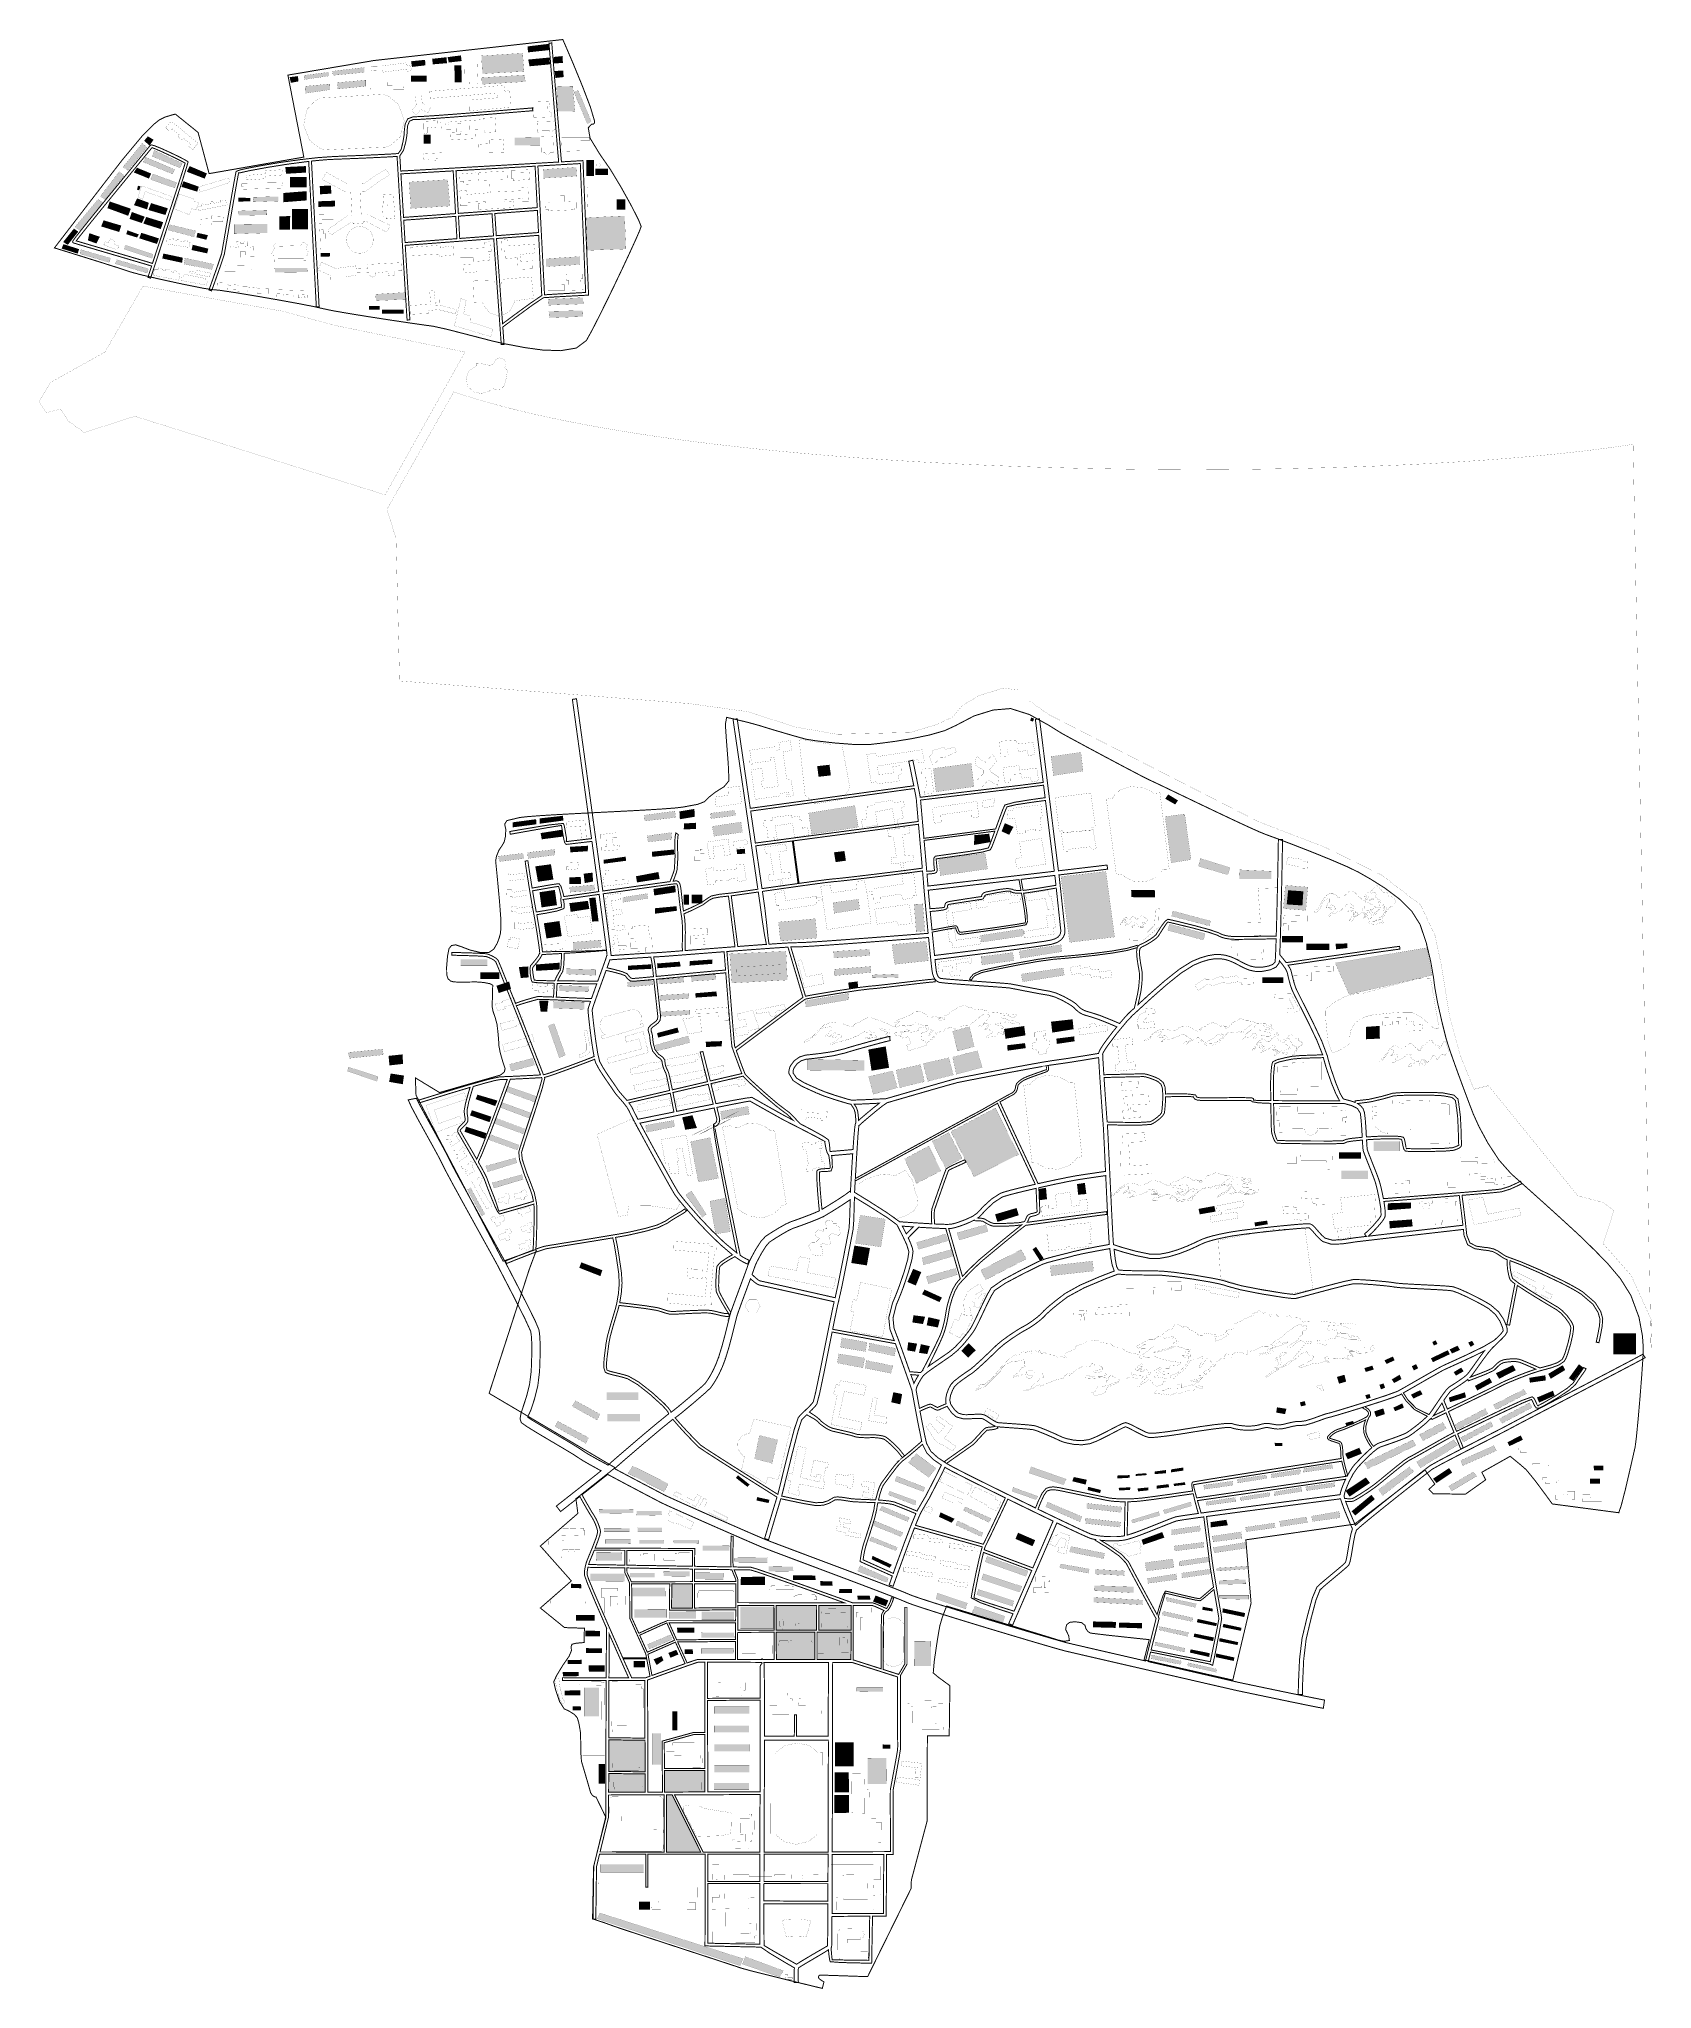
# Model space of a CAD drawing. Extents: x -14.6 to 30.8, y -26 to 29.
import ezdxf

# ---------------------------------------------------------------- set-up
doc = ezdxf.new("R2010")
doc.units = 0
doc.header["$LTSCALE"] = 0.000394
doc.linetypes.add('DASHED', pattern=[3e-06, 2e-06, -1e-06])
for name, color, linetype in [('CW_1001', 7, 'CONTINUOUS'), ('CW_1002', 7, 'CONTINUOUS'), ('CW_2001', 7, 'CONTINUOUS'), ('CW_2002', 7, 'CONTINUOUS'), ('CW_2003', 7, 'CONTINUOUS'), ('CW_2004', 7, 'CONTINUOUS'), ('CW_2005', 7, 'CONTINUOUS'), ('CW_2006', 7, 'CONTINUOUS'), ('CW_2007', 7, 'CONTINUOUS')]:
    doc.layers.add(name, color=color, linetype=linetype)

msp = doc.modelspace()

# ---------------------------------------------------------------- linework, layer by layer
at = {"layer": 'CW_1001', "color": 1, "linetype": 'DASHED', "const_width": 0.02778}
for points in [[(-10.79589, 26.86689), (-10.155854, 26.350126), (-9.845756, 25.188992), (-7.174776, 25.655051), (-7.624205, 27.967142), (-5.191386, 28.379417), (0.126768, 28.970496), (0.213667, 28.772153), (0.422448, 28.283119), (0.677596, 27.662652), (0.903597, 27.070008), (1.024937, 26.664445), (1.019325, 26.617663), (0.988011, 26.587262), (0.936189, 26.579181), (0.84452, 26.481469), (0.896866, 26.186453), (1.177701, 25.725402), (1.460791, 25.3188), (1.768612, 24.808856), (2.050819, 24.299795), (2.257064, 23.895843), (2.337, 23.701228), (2.295502, 23.585947), (2.182215, 23.325574), (2.01395, 22.956305), (1.807519, 22.514339), (1.579734, 22.035873), (1.347404, 21.557104), (1.127343, 21.114229), (0.93636, 20.743447), (0.791268, 20.480953), (0.507151, 20.269675), (0.064065, 20.195388), (-0.448538, 20.21413), (-0.941206, 20.281943), (-1.324487, 20.354868), (-1.508929, 20.388945), (-1.84332, 20.463989), (-2.486513, 20.630466), (-3.146957, 20.800393), (-3.533102, 20.885787), (-3.752687, 20.914275), (-4.183434, 20.976239), (-4.743583, 21.060093), (-5.351371, 21.154247), (-5.925039, 21.247113), (-6.382825, 21.327103), (-6.642969, 21.38263), (-6.905955, 21.442127), (-7.370126, 21.531881), (-7.9505, 21.637087), (-8.562097, 21.742936), (-9.119939, 21.834622), (-9.539044, 21.897338), (-9.734433, 21.916276), (-9.734433, 21.916276), (-10.012665, 21.955581), (-10.569129, 22.067316), (-11.218336, 22.209081), (-11.7748, 22.338481), (-12.053031, 22.413118), (-12.326405, 22.505126), (-12.866528, 22.676629), (-13.485263, 22.870213), (-13.994471, 23.028467), (-14.206016, 23.093976), (-14.146715, 23.171177), (-13.982143, 23.38531), (-13.73229, 23.710172), (-13.41715, 24.11956), (-13.056715, 24.587272), (-12.670977, 25.087105), (-12.279929, 25.592854), (-12.279929, 25.592854), (-11.719582, 26.264619), (-11.387908, 26.59218), (-11.25274, 26.700142), (-11.085227, 26.784265), (-10.889797, 26.844105)], [(4.747606, 9.854043), (4.945253, 9.808721), (5.347361, 9.712283), (5.667685, 9.624024), (6.057867, 9.503391), (6.617752, 9.339822), (6.983398, 9.237591), (7.266609, 9.192593), (7.779266, 9.132932), (8.347127, 9.088797), (8.795953, 9.090378), (9.094638, 9.124157), (9.510888, 9.17966), (9.987455, 9.257142), (10.467088, 9.35686), (10.89254, 9.479069), (11.206559, 9.624024), (11.719759, 9.893232), (12.257493, 10.060209), (12.752291, 10.102465), (13.283552, 9.933783), (13.831169, 9.630157), (14.178413, 9.412406), (14.407922, 9.286108), (14.852115, 9.046078), (15.406719, 8.748799), (15.967455, 8.450753), (16.430051, 8.208423), (16.690228, 8.078291), (16.690228, 8.078291), (16.855843, 8.000772), (17.161172, 7.854797), (17.56737, 7.659826), (18.035588, 7.435322), (18.526978, 7.200746), (19.002693, 6.97556), (19.423885, 6.779226), (19.751705, 6.631206), (19.947307, 6.550961), (20.230998, 6.448261), (20.680303, 6.278345), (21.217016, 6.069069), (21.762929, 5.848293), (22.239837, 5.643874), (22.569531, 5.483669), (22.900465, 5.294354), (23.300295, 5.042326), (23.707632, 4.737743), (24.06109, 4.390763), (24.29928, 4.011543), (24.472657, 3.496012), (24.596005, 2.978755), (24.674499, 2.533954), (24.713315, 2.235791), (24.79067, 1.809829), (24.921185, 1.238699), (25.035343, 0.782067), (25.133313, 0.475423), (25.300178, 0.002723), (25.494425, -0.528272), (25.67454, -1.009805), (25.799008, -1.334114), (25.959303, -1.687769), (26.211893, -2.155284), (26.524864, -2.63315), (26.866299, -3.017858), (27.117296, -3.240287), (27.450214, -3.537716), (27.826427, -3.875865), (28.207307, -4.220452), (28.554228, -4.537195), (28.828562, -4.791813), (28.991681, -4.950024), (29.236365, -5.190825), (29.582832, -5.544625), (29.94655, -5.976055), (30.242988, -6.449752), (30.470622, -7.066886), (30.567401, -7.583834), (30.592618, -7.931079), (30.581969, -8.206591), (30.547296, -8.71519), (30.49831, -9.338799), (30.444724, -9.959341), (30.396249, -10.45874), (30.362598, -10.718917), (30.251848, -11.207922), (30.083849, -11.932058), (29.966965, -12.38426), (29.925731, -12.499781), (29.906989, -12.560097), (29.902559, -12.577476), (28.025598, -12.329055), (27.863392, -12.105169), (27.537616, -11.666598), (27.289535, -11.362972), (27.115402, -11.212011), (26.926956, -11.056961), (26.838697, -10.98574), (26.038228, -11.436579), (26.148638, -11.648197), (25.578189, -12.053031), (24.667311, -12.043831), (24.547701, -11.91502), (24.713315, -11.767807), (24.437291, -11.372173), (22.449921, -12.899504), (19.386059, -13.341142), (19.533272, -15.126094), (19.018028, -17.29748), (16.515413, -16.727031), (16.662626, -16.156583), (16.249613, -16.112964), (15.468568, -16.028453), (15.006484, -15.972567), (14.935263, -15.92963), (14.878355, -15.84989), (14.850071, -15.751748), (14.754315, -15.677119), (14.568595, -15.651562), (14.417634, -15.668941), (14.332782, -15.736073), (14.303135, -15.862498), (14.390031, -16.046173), (14.4115, -16.181459), (14.255087, -16.202246), (14.086406, -16.165783), (13.917251, -16.111459), (13.545715, -15.996863), (13.041128, -15.842803), (12.472817, -15.670091), (11.910114, -15.499535), (11.422346, -15.351945), (11.078844, -15.248131), (10.948937, -15.208902), (10.907022, -15.313518), (10.822171, -15.542856), (10.75572, -15.77015), (10.685522, -16.185207), (10.598966, -16.772013), (10.571705, -17.095063), (10.705627, -17.208539), (10.925424, -17.371087), (11.040945, -17.453894), (11.022543, -18.870815), (10.406091, -18.870815), (10.39689, -21.281421), (9.955252, -22.937563), (9.946051, -23.176783), (8.722346, -25.660996), (7.369831, -25.614992), (7.352792, -25.631008), (7.331664, -25.669515), (7.351429, -25.716201), (7.411745, -25.760501), (7.465928, -25.794578), (7.489441, -25.808209), (7.443437, -25.992224), (7.220263, -25.938197), (6.682642, -25.807325), (6.02843, -25.646422), (5.455478, -25.502301), (5.161642, -25.421776), (5.003663, -25.368325), (4.662502, -25.255884), (4.190107, -25.101111), (3.638426, -24.920667), (3.059407, -24.731212), (2.505, -24.549405), (2.027152, -24.391906), (1.677812, -24.275375), (1.508929, -24.216472), (1.286406, -24.136051), (1.065928, -24.063808), (0.966083, -24.032457), (0.993685, -22.560331), (1.343315, -21.171012), (1.067291, -20.600563), (1.032874, -20.591703), (0.963697, -20.554218), (0.910878, -20.471752), (0.837953, -20.21413), (0.726181, -19.833831), (0.653256, -19.588476), (0.635877, -19.349937), (0.630765, -18.992811), (0.625654, -18.778807), (0.607934, -18.66499), (0.575901, -18.493923), (0.533646, -18.355571), (0.444364, -18.260496), (0.303967, -18.171555), (0.165614, -18.10715), (0.036122, -17.903028), (-0.079059, -17.559873), (-0.128811, -17.343484), (-0.047367, -17.167647), (0.130174, -16.875266), (0.303626, -16.625823), (0.370076, -16.468046), (0.36292, -16.351162), (0.386433, -16.285394), (0.507406, -16.25711), (0.65496, -16.243138), (0.726862, -16.23939), (0.736063, -15.834555), (0.174815, -15.816154), (-0.506043, -15.264106), (0.368031, -14.500441), (-0.506043, -13.515957), (0.552047, -12.595878), (0.496843, -12.181843), (1.600937, -11.307768), (-1.950567, -9.209988), (-0.81887, -5.713689), (-0.619894, -5.177315), (-0.642465, -5.15589), (-1.554933, -5.483669), (-4.011543, -0.800469), (-4.029945, -0.312827), (-3.349087, -0.726862), (-1.646941, -0.23922), (-1.600596, -0.211959), (-1.521538, -0.143805), (-1.499728, -0.055205), (-1.561408, 0.130174), (-1.637399, 0.397338), (-1.674543, 0.58885), (-1.682722, 0.754805), (-1.703168, 0.990277), (-1.729748, 1.205303), (-1.779841, 1.38966), (-1.842202, 1.569927), (-1.86776, 1.711346), (-1.8589, 1.902859), (-1.852084, 2.151621), (-1.849358, 2.300197), (-1.931825, 2.344497), (-2.116522, 2.378574), (-2.309398, 2.392205), (-2.52715, 2.39016), (-2.775571, 2.388115), (-2.944252, 2.392205), (-3.033534, 2.416059), (-3.106458, 2.47876), (-3.146669, 2.594622), (-3.148373, 2.824301), (-3.123497, 3.119408), (-3.082264, 3.330685), (-3.012065, 3.418604), (-2.89484, 3.43905), (-2.732634, 3.38589), (-2.48728, 3.291837), (-2.192854, 3.22232), (-1.959768, 3.220276), (-1.820052, 3.317395), (-1.725318, 3.475853), (-1.665343, 3.634311), (-1.630925, 3.770278), (-1.616953, 3.930781), (-1.619339, 4.158756), (-1.659549, 4.690016), (-1.72634, 5.403248), (-1.766551, 5.805697), (-1.74372, 5.935871), (-1.675906, 6.104893), (-1.591736, 6.228933), (-1.524264, 6.342409), (-1.487461, 6.511091), (-1.481327, 6.698173), (-1.511655, 6.845386), (-1.447931, 6.943528), (-1.085693, 7.029402), (-0.860547, 7.054923), (-0.518645, 7.081191), (-0.086035, 7.10804), (0.411236, 7.135304), (0.947121, 7.162816), (1.495574, 7.190412), (2.030547, 7.217924), (2.525993, 7.245188), (2.955865, 7.272037), (3.294117, 7.298305), (3.514701, 7.323827), (3.927714, 7.401182), (4.126042, 7.476492), (4.232362, 7.59065), (4.423534, 7.74127), (4.676045, 7.900069), (4.812012, 8.069091), (4.791906, 8.542761), (4.737042, 9.251562), (4.710803, 9.651626), (4.724434, 9.732729), (4.740109, 9.815877)]]:
    msp.add_lwpolyline(points, close=True, dxfattribs=at)
at = {"layer": 'CW_1002', "color": 1, "linetype": 'CONTINUOUS', "const_width": 0.007874}
for points in [[(-1.82052, 23.353425), (-4.315181, 23.166173), (-4.268397, 22.400631), (-4.227734, 21.740479), (-4.198107, 21.267889), (-4.184433, 21.065028), (-4.262559, 21.057335), (-4.271134, 21.180633), (-4.289264, 21.465436), (-4.31491, 21.877669), (-4.346034, 22.383256), (-4.380597, 22.948122), (-4.41656, 23.538193), (-4.451885, 24.119393), (-4.484533, 24.657648), (-4.512465, 25.118881), (-4.533643, 25.469018), (-4.546028, 25.673984), (-4.756522, 25.661226), (-5.098969, 25.643836), (-5.55713, 25.623224), (-5.670655, 25.618445), (-5.788752, 25.613593), (-5.911248, 25.608685), (-6.037168, 25.603766), (-6.168002, 25.598784), (-6.303638, 25.593752), (-6.305575, 25.593681), (-6.508852, 25.582907), (-6.728171, 25.565435), (-6.959138, 25.542272), (-6.743965, 21.432252), (-6.822398, 21.428252), (-7.037323, 25.533535), (-7.63862, 25.454482), (-8.207498, 25.363796), (-8.675118, 25.277165), (-8.777467, 25.255975), (-8.865801, 25.236484), (-8.938591, 25.219047), (-8.980555, 25.211569), (-9.005316, 25.210134), (-9.014709, 25.207457), (-9.014736, 25.207469), (-9.065276, 24.935362), (-9.168075, 24.347202), (-9.285835, 23.665744), (-9.348837, 23.300852), (-9.395452, 23.032688), (-9.417496, 22.910402), (-9.41752, 22.910291), (-9.518436, 22.606161), (-9.686862, 22.130326), (-9.776224, 21.881343), (-9.850043, 21.907791), (-9.761284, 22.155064), (-9.59414, 22.626945), (-9.494417, 22.926591), (-9.494394, 22.926701), (-9.472685, 23.047392), (-9.426246, 23.314659), (-9.363346, 23.678972), (-9.243955, 24.369522), (-9.139544, 24.964471), (-9.087937, 25.235846), (-9.087913, 25.235909), (-9.087606, 25.236984), (-9.067405, 25.256334), (-9.023487, 25.275899), (-8.957661, 25.295331), (-8.885564, 25.312557), (-8.795997, 25.332252), (-8.690496, 25.354063), (-8.29097, 25.428866), (-7.808068, 25.508318), (-7.286715, 25.582174), (-6.771834, 25.640188), (-6.308346, 25.672114), (-6.306409, 25.672185), (-6.172642, 25.677148), (-6.041871, 25.682132), (-5.914327, 25.687118), (-5.791831, 25.692026), (-5.673734, 25.696878), (-5.560209, 25.701657), (-5.055628, 25.724486), (-4.69898, 25.743019), (-4.512764, 25.755299), (-4.512661, 25.755307), (-4.512661, 25.755323), (-4.431682, 25.871073), (-4.37639, 26.097079), (-4.347815, 26.278291), (-4.345744, 26.293236), (-4.34572, 26.293402), (-4.345701, 26.293398), (-4.344304, 26.308418), (-4.343358, 26.328412), (-4.342591, 26.35252), (-4.341993, 26.372134), (-4.341274, 26.392622), (-4.340366, 26.413291), (-4.318309, 26.585126), (-4.246132, 26.733642), (-4.090689, 26.791232), (-4.090213, 26.791209), (-3.888934, 26.79791), (-3.501764, 26.822702), (-2.990518, 26.860033), (-2.417011, 26.90435), (-1.843057, 26.950101), (-1.330471, 26.991734), (-0.941067, 27.023697), (-0.839485, 27.032051), (-0.766936, 27.037988), (-0.726197, 27.041248), (-0.720354, 26.962815), (-0.758384, 26.959759), (-0.831223, 26.953792), (-0.934917, 26.945264), (-1.324818, 26.913262), (-1.838156, 26.871583), (-2.413146, 26.825792), (-2.988002, 26.781452), (-3.500938, 26.744127), (-3.890168, 26.71938), (-4.093906, 26.712776), (-4.094382, 26.712799), (-4.197476, 26.66579), (-4.246181, 26.546823), (-4.261933, 26.409598), (-4.262903, 26.387945), (-4.263608, 26.368296), (-4.264157, 26.35037), (-4.265027, 26.323325), (-4.266153, 26.300506), (-4.267902, 26.282484), (-4.267902, 26.282331), (-4.267925, 26.282165), (-4.269996, 26.267528), (-4.299603, 26.085783), (-4.363096, 25.848927), (-4.468264, 25.689736), (-4.442323, 25.260732), (-4.285973, 25.26935), (-4.026464, 25.283983), (-3.681615, 25.303597), (-3.26925, 25.327159), (-2.807189, 25.353636), (-2.313252, 25.381994), (-1.805263, 25.4112), (-1.301041, 25.44022), (-0.818409, 25.468021), (-0.375187, 25.493569), (0.010803, 25.515831), (-0.006743, 25.714213), (-0.040364, 26.118729), (-0.084395, 26.657834), (-0.133172, 27.259983), (-0.181032, 27.853631), (-0.222309, 28.367233), (-0.25134, 28.729245), (-0.262461, 28.868122), (-0.184028, 28.874272), (-0.172592, 28.731458), (-0.142801, 28.359947), (-0.100583, 27.834598), (-0.051868, 27.230271), (-0.002584, 26.621825), (0.041337, 26.084118), (0.073968, 25.692011), (0.089378, 25.520362), (0.388715, 25.537639), (0.584079, 25.548924), (0.65561, 25.553059), (0.695311, 25.555354), (0.69698, 25.515382), (0.851752, 21.800862), (0.853366, 21.762079), (0.814382, 21.760106), (0.508553, 21.74421), (-0.069175, 21.712652), (-0.419177, 21.689134), (-0.710774, 21.493697), (-1.218604, 21.120859), (-1.564508, 20.862126), (-1.546019, 20.604957), (-1.533836, 20.435687), (-1.52935, 20.373429), (-1.607783, 20.367894), (-1.615762, 20.478623), (-1.636942, 20.773002), (-1.667883, 21.203996), (-1.70515, 21.724571), (-1.745303, 22.28769), (-1.784906, 22.84632)], [(-11.57085, 22.263882), (-11.557667, 22.303961), (-11.521594, 22.413669), (-11.466083, 22.582559), (-11.726607, 22.660169), (-12.157888, 22.787411), (-12.663472, 22.936213), (-13.146635, 23.078426), (-13.512779, 23.186565), (-13.666902, 23.233028), (-13.666882, 23.233075), (-13.667272, 23.233205), (-13.686206, 23.245826), (-13.6934, 23.263628), (-13.688957, 23.286591), (-13.605844, 23.401866), (-13.404195, 23.657668), (-13.117717, 24.013537), (-12.780113, 24.429013), (-12.425089, 24.863636), (-12.086352, 25.276946), (-11.797605, 25.628483), (-11.592555, 25.877787), (-11.547799, 25.932191), (-11.518173, 25.96824), (-11.504606, 25.984843), (-11.504547, 25.984902), (-11.504555, 25.984906), (-11.497443, 25.991948), (-11.489021, 25.997005), (-11.479311, 26.000071), (-11.383207, 25.974878), (-11.1977, 25.899409), (-10.967874, 25.795642), (-10.741252, 25.687297), (-10.557105, 25.594133), (-10.460181, 25.537791), (-10.451198, 25.529162), (-10.444912, 25.51977), (-10.441394, 25.509626), (-10.44124, 25.509626), (-10.484148, 25.358024), (-10.602265, 24.983128), (-10.770694, 24.459847), (-10.964537, 23.863094), (-11.158897, 23.26778), (-11.328878, 22.748816), (-11.449581, 22.381113), (-11.49611, 22.239583)], [(-11.44161, 22.657031), (-11.307284, 23.066088), (-11.147539, 23.553122), (-10.978181, 24.070325), (-10.815016, 24.569887), (-10.673851, 25.004), (-10.57049, 25.324855), (-10.52074, 25.484642), (-10.624521, 25.541492), (-10.796003, 25.626951), (-11.001094, 25.724594), (-11.199627, 25.815745), (-11.361943, 25.886731), (-11.454854, 25.921685), (-11.531965, 25.827961), (-11.72085, 25.598326), (-11.984916, 25.276953), (-12.296387, 24.897236), (-12.62749, 24.492568), (-12.950449, 24.096343), (-13.237491, 23.741955), (-13.460841, 23.462797), (-13.592724, 23.292264), (-13.380957, 23.229417), (-13.045765, 23.130592), (-12.641323, 23.011567), (-12.137344, 22.86323), (-11.705949, 22.735904)], [(-2.88535, 25.270492), (-2.818654, 24.067087), (-0.593728, 24.230169), (-0.65387, 25.398839), (-1.07818, 25.37439), (-1.526653, 25.348566), (-1.986118, 25.322131), (-2.443407, 25.295852)], [(-0.575465, 25.403354), (-0.388531, 21.770909), (-0.039639, 21.79288), (0.43382, 21.818864), (0.771705, 21.836551), (0.620213, 25.472343), (0.383521, 25.458675), (-0.029652, 25.43483)], [(-2.897008, 24.061343), (-2.963776, 25.266004), (-3.633234, 25.227719), (-4.146453, 25.19858), (-4.437587, 25.182406), (-4.415966, 24.825336), (-4.390765, 24.409681), (-4.363094, 23.953882)], [(-2.857827, 23.354433), (-2.892654, 23.982823), (-4.358327, 23.875394), (-4.345645, 23.66667), (-4.332829, 23.45592), (-4.319969, 23.244685)], [(-2.814299, 23.988567), (-2.77948, 23.360315), (-1.825984, 23.431886), (-1.845152, 23.709773), (-1.85952, 23.923422), (-1.868, 24.057929)], [(-0.589685, 24.151626), (-1.789579, 24.063677), (-1.781334, 23.93229), (-1.76696, 23.718456), (-1.747594, 23.437772), (-0.557547, 23.527094)], [(-0.553504, 23.448528), (-1.742134, 23.359307), (-1.709917, 22.900421), (-1.674105, 22.394846), (-1.63731, 21.878326), (-1.602143, 21.386604), (-1.571217, 20.955421), (-1.230345, 21.209446), (-0.783806, 21.535215), (-0.466134, 21.750736)], [(11.596724, 2.459311), (11.613724, 2.507362), (11.701834, 2.610907), (11.916949, 2.710528), (11.917146, 2.710579), (11.962985, 2.722068), (12.021683, 2.735937), (12.092016, 2.751917), (12.173287, 2.76986), (12.262365, 2.789075), (12.35802, 2.809291), (12.93388, 2.9245), (13.518969, 3.029801), (13.94837, 3.088909), (14.24033, 3.113154), (14.661791, 3.151908), (15.146874, 3.203858), (15.628314, 3.267413), (16.042057, 3.341288), (16.322504, 3.424094), (16.338346, 3.388937), (16.362031, 3.416974), (16.394605, 3.440848), (16.43737, 3.460177), (16.437354, 3.460228), (16.437421, 3.460252), (16.437575, 3.460252), (16.453934, 3.466453), (16.471921, 3.474118), (16.491315, 3.483106), (16.512419, 3.493549), (16.534801, 3.505217), (16.55822, 3.517957), (16.679971, 3.590891), (16.785806, 3.664134), (16.846378, 3.718756), (16.846268, 3.718831), (16.846291, 3.718866), (16.846906, 3.71948), (16.858554, 3.737042), (16.875842, 3.764168), (16.897606, 3.798709), (16.995722, 3.951217), (17.101396, 4.095146), (17.182614, 4.159008), (17.182638, 4.159008), (17.182638, 4.158854), (17.200133, 4.156817), (17.23164, 4.150974), (17.275681, 4.141669), (17.329614, 4.129616), (17.39305, 4.115026), (17.464539, 4.098232), (17.918987, 3.985969), (18.369522, 3.864323), (18.620287, 3.777835), (18.677272, 3.746737), (18.743141, 3.720546), (18.81915, 3.699571), (18.908619, 3.683846), (19.01152, 3.674176), (19.129165, 3.670882), (19.4719, 3.674212), (19.913289, 3.681106), (20.242551, 3.686921), (20.257454, 4.221812), (20.271496, 4.802928), (20.283851, 5.371061), (20.293697, 5.867004), (20.300209, 6.231552), (20.302563, 6.405496), (20.420209, 6.405496), (20.417782, 6.226616), (20.411078, 5.851716), (20.400961, 5.343035), (20.388293, 4.762813), (20.37394, 4.17329), (20.358764, 3.636705), (20.352823, 3.455523), (20.346965, 3.295876), (20.341244, 3.161445), (20.387569, 3.107202), (20.452551, 3.028253), (20.52426, 2.93615), (20.761878, 2.971092), (21.1566, 3.029024), (21.653016, 3.101683), (22.195716, 3.180808), (22.729289, 3.258139), (23.198327, 3.325413), (23.54742, 3.37437), (23.721157, 3.396748), (23.728228, 3.318622), (23.526353, 3.29228), (23.115797, 3.234326), (22.572082, 3.156014), (21.970727, 3.068598), (21.387255, 2.983333), (20.897185, 2.911473), (20.576039, 2.864272), (20.611386, 2.810108), (20.638917, 2.761081), (20.656012, 2.71972), (20.656035, 2.719642), (20.66855, 2.674603), (20.681241, 2.623811), (20.69448, 2.568181), (20.722485, 2.452539), (20.755994, 2.331122), (20.797035, 2.212858), (20.797059, 2.212799), (20.834657, 2.131592), (20.902967, 1.994854), (20.994461, 1.814996), (21.264507, 1.279471), (21.526001, 0.725748), (21.680811, 0.311346), (21.680776, 0.311339), (21.68085, 0.311185), (21.69554, 0.25138), (21.712026, 0.188974), (21.730098, 0.124555), (21.750175, 0.056526), (21.772201, -0.01508), (21.795933, -0.089555), (21.923651, -0.457762), (22.04539, -0.758309), (22.130732, -0.902051), (22.130921, -0.902169), (22.157317, -0.913464), (22.198125, -0.925478), (22.249248, -0.938634), (22.319362, -0.956791), (22.393673, -0.97868), (22.468638, -1.006087), (22.468815, -0.960516), (22.849317, -0.919924), (23.227171, -0.833101), (23.484563, -0.759189), (23.499654, -0.754634), (23.512471, -0.750801), (23.523441, -0.747602), (23.705197, -0.731483), (24.060483, -0.721504), (24.491378, -0.721807), (24.575717, -0.723402), (24.658181, -0.725543), (24.738024, -0.728256), (24.816643, -0.731644), (24.890638, -0.735624), (24.959205, -0.740217), (24.959835, -0.740264), (25.251488, -0.799249), (25.365331, -0.906978), (25.391228, -1.051976), (25.394164, -1.088323), (25.398568, -1.12558), (25.405795, -1.163134), (25.434958, -1.404333), (25.452079, -1.74267), (25.461205, -2.052378), (25.463126, -2.126067), (25.464709, -2.177806), (25.466047, -2.202594), (25.466067, -2.202591), (25.466071, -2.20261), (25.466091, -2.202606), (25.458819, -2.241671), (25.428495, -2.275521), (25.38026, -2.304528), (25.334033, -2.324296), (25.282692, -2.342528), (25.229909, -2.358921), (24.99881, -2.377796), (24.579196, -2.388797), (24.154339, -2.390323), (24.086112, -2.389389), (24.026328, -2.388048), (23.976366, -2.386295), (23.931855, -2.383536), (23.899382, -2.37963), (23.880346, -2.37452), (23.879886, -2.374213), (23.879791, -2.374165), (23.844134, -2.330851), (23.820441, -2.256213), (23.803098, -2.167949), (23.792835, -2.111811), (23.783863, -2.068308), (23.777083, -2.047854), (23.777012, -2.047795), (23.698564, -2.034741), (23.507351, -2.029896), (23.210906, -2.03585), (23.140755, -2.038578), (23.066247, -2.041988), (22.987406, -2.046106), (22.92404, -2.049772), (22.857954, -2.053922), (22.789161, -2.058575), (22.796674, -2.190017), (22.803895, -2.288182), (22.811142, -2.340811), (22.811165, -2.340894), (22.838305, -2.417391), (22.889388, -2.549173), (22.954268, -2.713209), (23.023029, -2.887004), (23.085411, -3.047103), (23.131437, -3.17074), (23.131484, -3.170874), (23.142095, -3.202811), (23.153711, -3.241175), (23.166161, -3.285287), (23.17921, -3.33415), (23.192093, -3.384846), (23.204654, -3.436748), (23.225404, -3.527987), (23.24551, -3.623282), (23.264354, -3.720091), (23.519006, -3.700648), (23.931657, -3.668926), (24.446163, -3.629005), (25.006382, -3.584965), (25.556169, -3.540887), (26.039382, -3.500851), (26.399876, -3.468938), (26.581508, -3.449228), (26.815398, -3.376441), (27.032468, -3.277409), (27.12861, -3.227331), (27.166445, -3.296228), (27.066804, -3.348053), (26.840721, -3.450732), (26.594429, -3.52674), (26.396312, -3.548094), (26.003453, -3.582688), (25.481402, -3.625764), (25.521455, -3.938056), (25.573298, -4.362089), (25.615063, -4.746433), (25.702573, -4.965006), (25.881755, -5.059471), (26.11237, -5.092409), (26.150915, -5.096094), (26.188325, -5.099858), (26.223217, -5.103752), (26.223512, -5.103787), (26.377932, -5.1394), (26.495091, -5.195889), (26.592693, -5.26215), (26.658365, -5.307872), (26.729434, -5.348265), (26.812264, -5.378693), (27.138509, -5.498727), (27.684844, -5.732701), (28.295346, -6.021071), (28.409287, -6.0789), (28.517742, -6.135629), (28.61948, -6.190776), (28.71529, -6.244981), (28.803581, -6.297571), (28.883244, -6.34813), (28.883398, -6.34813), (28.883606, -6.348268), (28.883559, -6.348339), (29.234733, -6.649158), (29.391368, -6.90154), (29.440051, -7.074236), (29.442638, -7.087513), (29.445037, -7.098939), (29.447382, -7.108319), (29.447406, -7.108402), (29.431641, -7.324157), (29.374453, -7.627722), (29.34072, -7.782583), (29.26413, -7.765354), (29.296869, -7.616268), (29.353278, -7.32705), (29.371744, -7.129929), (29.37172, -7.129846), (29.368742, -7.118062), (29.365862, -7.104466), (29.362846, -7.089), (29.317629, -6.929637), (29.170788, -6.695434), (28.84039, -6.41378), (28.840236, -6.41378), (28.840028, -6.413642), (28.840075, -6.413571), (28.763153, -6.364815), (28.676618, -6.313361), (28.581646, -6.259673), (28.478871, -6.203917), (28.371397, -6.147627), (28.260283, -6.091197), (27.696688, -5.823921), (27.179808, -5.600086), (26.833756, -5.467161), (26.832025, -5.589911), (26.846505, -5.726128), (26.871362, -5.854366), (26.877586, -5.87908), (26.884032, -5.902311), (26.890634, -5.923823), (26.89675, -5.941663), (26.902854, -5.957311), (26.908886, -5.970547), (26.908764, -5.97061), (27.093147, -6.112628), (27.475411, -6.356454), (27.888917, -6.608118), (27.955803, -6.648166), (28.020259, -6.686582), (28.080063, -6.722087), (28.128852, -6.750949), (28.16609, -6.772891), (28.191016, -6.787496), (28.191244, -6.787634), (28.313977, -6.883203), (28.448668, -7.025679), (28.562091, -7.18387), (28.579342, -7.214684), (28.594299, -7.244788), (28.606709, -7.273949), (28.617896, -7.307344), (28.62489, -7.339181), (28.627311, -7.369138), (28.627465, -7.369138), (28.627465, -7.369181), (28.603188, -7.5549), (28.541702, -7.826322), (28.460024, -8.097909), (28.443038, -8.144025), (28.425978, -8.186458), (28.408969, -8.224587), (28.39103, -8.259765), (28.373141, -8.28918), (28.355417, -8.312177), (28.355394, -8.312205), (28.212087, -8.411368), (28.00711, -8.486913), (27.766543, -8.551866), (27.741928, -8.55818), (27.714382, -8.565286), (27.681323, -8.573878), (27.681016, -8.574035), (27.680906, -8.574063), (27.680886, -8.573992), (27.425818, -8.655977), (27.105462, -8.776873), (26.802264, -8.901835), (26.750922, -8.924228), (26.705521, -8.944497), (26.666717, -8.962362), (26.633115, -8.978482), (26.605411, -8.992538), (26.584193, -9.00428), (26.584193, -9.004276), (26.58415, -9.004307), (26.281233, -9.156458), (25.707538, -9.433759), (25.098646, -9.725256), (25.326063, -10.28087), (25.456252, -10.220247), (25.654351, -10.125629), (25.901413, -10.006783), (26.568294, -9.687568), (27.165031, -9.413398), (27.457469, -9.30828), (27.45761, -9.308327), (27.457764, -9.308327), (27.501711, -9.340004), (27.536233, -9.393601), (27.56587, -9.457764), (27.587345, -9.506197), (27.605494, -9.542887), (27.61728, -9.556756), (27.617276, -9.556732), (27.628784, -9.552726), (27.649753, -9.543262), (27.67928, -9.528815), (27.719018, -9.508383), (27.765664, -9.483462), (27.818256, -9.454563), (28.136464, -9.268403), (28.444733, -9.067475), (28.613634, -8.921024), (28.613689, -8.920929), (28.613689, -8.920776), (28.665449, -8.838568), (28.727231, -8.748507), (28.791248, -8.658402), (28.843136, -8.585439), (28.884744, -8.524809), (28.910197, -8.482673), (28.980323, -8.517736), (28.952268, -8.564817), (28.908747, -8.628604), (28.855224, -8.703921), (28.792744, -8.791868), (28.73238, -8.879882), (28.681665, -8.960453), (28.681598, -8.960413), (28.50314, -9.119438), (28.183885, -9.330556), (27.856398, -9.523154), (27.803512, -9.552196), (27.755832, -9.577634), (27.714343, -9.598941), (27.67766, -9.616587), (27.649368, -9.628543), (27.630504, -9.634244), (27.63035, -9.634244), (27.630209, -9.634268), (27.572364, -9.619227), (27.529497, -9.564392), (27.493894, -9.489134), (27.472167, -9.440673), (27.451407, -9.401814), (27.43285, -9.38276), (27.432866, -9.382713), (27.432862, -9.382713), (27.166417, -9.49262), (26.588609, -9.764054), (25.935555, -10.077524), (25.687928, -10.19663), (25.488564, -10.291793), (25.355787, -10.353492), (25.517051, -10.747488), (25.444461, -10.777016), (25.283811, -10.38452), (25.111082, -10.475466), (24.85374, -10.618774), (24.56278, -10.783335), (24.304639, -10.92933), (24.101828, -11.04201), (23.994567, -11.096622), (23.994413, -11.096622), (23.99435, -11.096646), (23.870534, -11.181462), (23.649051, -11.357552), (23.391815, -11.568508), (23.25073, -11.684509), (23.129663, -11.782882), (23.039972, -11.853122), (23.039846, -11.853217), (22.878998, -11.967352), (22.697973, -12.086603), (22.534524, -12.187122), (22.50717, -12.20295), (22.482636, -12.216737), (22.461224, -12.228291), (22.440954, -12.238575), (22.423703, -12.246513), (22.409756, -12.251917), (22.409602, -12.251917), (22.409531, -12.251941), (22.348796, -12.261376), (22.272849, -12.260805), (22.197709, -12.254697), (22.286149, -12.485759), (22.390072, -12.735415), (22.475996, -12.934055), (22.498827, -12.913538), (22.524454, -12.89099), (22.552752, -12.866496), (22.637529, -12.794536), (22.735949, -12.712549), (22.845941, -12.622122), (23.248139, -12.296941), (23.688182, -11.946298), (24.100236, -11.621058), (24.41847, -11.372087), (24.577051, -11.250248), (24.577055, -11.250252), (24.577083, -11.250224), (24.864249, -11.090364), (25.425881, -10.798154), (26.067646, -10.468996), (26.403304, -10.297052), (26.659563, -10.164892), (26.796783, -10.091953), (26.79685, -10.092067), (26.797079, -10.091913), (27.044499, -9.960414), (27.574397, -9.683041), (28.27572, -9.31698), (28.804435, -9.041069), (29.32496, -8.769186), (29.799932, -8.520582), (30.191986, -8.314508), (30.46376, -8.170218), (30.57789, -8.106961), (30.646173, -8.202929), (30.52934, -8.268051), (30.25504, -8.413964), (29.860622, -8.621454), (29.383437, -8.871308), (28.860833, -9.144311), (28.330161, -9.421248), (27.632707, -9.785294), (27.104709, -10.061692), (26.855685, -10.194071), (26.855374, -10.194378), (26.720191, -10.266071), (26.461614, -10.399342), (26.121165, -10.573728), (25.484196, -10.900387), (24.92789, -11.18956), (24.646287, -11.345728), (24.646283, -11.345724), (24.646256, -11.345752), (24.4885, -11.466983), (24.171551, -11.715), (23.760922, -12.039175), (23.322128, -12.388877), (22.920681, -12.713476), (22.808173, -12.805927), (22.710257, -12.887392), (22.629343, -12.956), (22.56917, -13.008423), (22.527338, -13.046584), (22.505858, -13.06889), (22.505913, -13.068925), (22.50589, -13.068961), (22.505543, -13.069307), (22.504992, -13.070079), (22.50489, -13.070004), (22.466784, -13.180744), (22.428011, -13.373813), (22.390039, -13.601091), (22.357189, -13.797143), (22.324512, -13.954867), (22.290465, -14.046567), (22.290441, -14.046598), (22.209844, -14.12755), (22.061039, -14.255976), (21.877445, -14.408705), (21.706752, -14.550517), (21.563604, -14.672615), (21.476756, -14.754283), (21.476693, -14.754315), (21.476713, -14.754331), (21.364274, -15.037121), (21.229363, -15.540872), (21.109016, -16.044839), (21.10081, -16.079904), (21.092975, -16.113339), (21.085535, -16.145016), (21.016373, -16.725788), (20.986329, -17.386775), (20.979768, -17.703626), (20.862122, -17.702705), (20.86882, -17.381612), (20.899612, -16.71067), (20.970654, -16.11826), (20.978093, -16.086583), (20.985928, -16.053148), (20.994134, -16.018083), (21.118138, -15.500861), (21.261089, -14.979392), (21.389051, -14.675433), (21.389114, -14.675402), (21.389094, -14.675386), (21.481093, -14.588275), (21.628197, -14.462464), (21.80224, -14.317815), (21.980032, -14.17009), (22.122205, -14.048559), (22.194472, -13.978315), (22.194496, -13.978283), (22.216722, -13.906172), (22.243667, -13.764134), (22.273772, -13.582177), (22.309723, -13.367364), (22.348592, -13.17373), (22.391417, -13.034075), (22.292297, -12.805636), (22.154059, -12.470003), (22.05322, -12.184795), (21.86724, -12.208901), (21.570014, -12.24751), (21.18421, -12.297758), (20.732494, -12.35678), (20.237531, -12.421712), (19.721988, -12.48969), (19.208531, -12.557848), (18.719826, -12.623322), (18.278539, -12.683248), (18.278539, -12.683248), (18.291947, -12.794235), (18.31303, -12.959824), (18.338945, -13.160417), (18.377363, -13.458225), (18.412154, -13.73377), (18.435921, -13.935756), (18.435921, -13.935909), (18.436024, -13.93687), (18.436039, -13.93687), (18.472821, -14.191544), (18.536726, -14.574312), (18.608862, -14.990551), (18.656621, -15.265691), (18.690901, -15.469976), (18.704067, -15.566079), (18.70422, -15.566079), (18.70422, -15.566126), (18.638269, -15.945294), (18.515787, -16.574494), (18.449835, -16.880941), (18.369323, -16.848795), (18.370146, -16.844807), (16.700232, -16.505496), (16.632642, -16.774933), (17.255525, -16.91835), (17.848894, -17.054923), (18.375689, -17.176141), (18.798853, -17.273493), (19.081325, -17.338466), (19.186047, -17.362551), (19.186043, -17.362571), (19.452467, -17.418518), (20.025, -17.53832), (20.706142, -17.679918), (21.298397, -17.801254), (21.604264, -17.860268), (21.571043, -18.093717), (21.253427, -18.032469), (20.642603, -17.907338), (19.947058, -17.762736), (19.375279, -17.643078), (19.135756, -17.592776), (19.133449, -17.592315), (19.041479, -17.571163), (18.792196, -17.51382), (18.415806, -17.427222), (17.942514, -17.318306), (17.402525, -17.194007), (16.826045, -17.06126), (16.243278, -16.927002), (15.684431, -16.798168), (15.179708, -16.681694), (14.759315, -16.584516), (14.453456, -16.51357), (14.292339, -16.475791), (14.15603, -16.438975), (13.90432, -16.367014), (13.559145, -16.266313), (13.142438, -16.143273), (12.676135, -16.004298), (12.182172, -15.855791), (11.682482, -15.704154), (11.199002, -15.55579), (10.753665, -15.417102), (10.523198, -15.344134), (10.313615, -15.276645), (10.12887, -15.21578), (9.978151, -15.164298), (9.864719, -15.122962), (9.792913, -15.093016), (9.792453, -15.093016), (9.792346, -15.092965), (9.636456, -15.026745), (9.355511, -14.915794), (8.977103, -14.770097), (8.528824, -14.599643), (8.038263, -14.41442), (7.533012, -14.224414), (7.040661, -14.039614), (6.43028, -13.810434), (5.970198, -13.636724), (5.733583, -13.545016), (5.733528, -13.544988), (5.733528, -13.544992), (5.495755, -13.443033), (5.074675, -13.259848), (4.546231, -13.028471), (3.986368, -12.781938), (3.471031, -12.553283), (3.328547, -12.48955), (3.199504, -12.431472), (3.086311, -12.380098), (2.992859, -12.337139), (2.923476, -12.304501), (2.880858, -12.283362), (2.880819, -12.283335), (2.880815, -12.283339), (2.817448, -12.249846), (2.768692, -12.224173), (2.723346, -12.20037), (2.360544, -12.009811), (1.889313, -11.760921), (1.392587, -11.495756), (1.180898, -11.66487), (0.930513, -11.863307), (0.669165, -12.069516), (0.721555, -12.165611), (0.812725, -12.326906), (0.914075, -12.501303), (0.933606, -12.534131), (0.951245, -12.563451), (0.966681, -12.588724), (0.981164, -12.611934), (0.994329, -12.632469), (1.005988, -12.649972), (1.006028, -12.649945), (1.006091, -12.650035), (1.006244, -12.650343), (1.06475, -12.750892), (1.120402, -12.872474), (1.164181, -12.994567), (1.170591, -13.016803), (1.176218, -13.03846), (1.180996, -13.059394), (1.184862, -13.079652), (1.187624, -13.098685), (1.189209, -13.116335), (1.189232, -13.11676), (1.16898, -13.21967), (1.112887, -13.384411), (1.038055, -13.57702), (3.816819, -13.582917), (3.846433, -13.582976), (3.846232, -13.612445), (3.842937, -14.087933), (4.221775, -14.094194), (4.568595, -14.099894), (4.871937, -14.104835), (4.870543, -14.089692), (4.869327, -14.071791), (4.868287, -14.051323), (4.867048, -14.016716), (4.866096, -13.976789), (4.865413, -13.932295), (4.86548, -13.666101), (4.869346, -13.403371), (4.874098, -13.240768), (4.932925, -13.243768), (4.928183, -13.405688), (4.924319, -13.667054), (4.92424, -13.931602), (4.92491, -13.974802), (4.925862, -14.014089), (4.927114, -14.048787), (4.928341, -14.072464), (4.929756, -14.09161), (4.931358, -14.105795), (5.18406, -14.109833), (5.354028, -14.112443), (5.426299, -14.11337), (5.606628, -14.166196), (6.00991, -14.303115), (6.548286, -14.491785), (7.133898, -14.699866), (7.67889, -14.895016), (8.095403, -15.044895), (8.295579, -15.117161), (8.862598, -15.117827), (8.967188, -15.153371), (9.132996, -15.225025), (9.254386, -15.280323), (9.259444, -15.27438), (9.264701, -15.267726), (9.270142, -15.260382), (9.314643, -15.186509), (9.359647, -15.08764), (9.39813, -14.973134), (9.454878, -14.988819), (9.413971, -15.110142), (9.365781, -15.215489), (9.31789, -15.294752), (9.308613, -15.307121), (9.299673, -15.317974), (9.291134, -15.327224), (9.281138, -15.336468), (9.271398, -15.343676), (9.261988, -15.348752), (9.261874, -15.348752), (9.261819, -15.348776), (9.237526, -15.365436), (9.213248, -15.392767), (9.19148, -15.426969), (9.18751, -15.434553), (9.183914, -15.441949), (9.18072, -15.449114), (9.177869, -15.456195), (9.175234, -15.463496), (9.172835, -15.470988), (9.172811, -15.471067), (9.162547, -15.84073), (9.15931, -16.515942), (9.159287, -16.996524), (9.597429, -17.13611), (9.773028, -16.835), (9.773028, -15.245307), (9.831854, -15.245307), (9.831854, -16.843039), (9.831854, -16.851079), (9.827933, -16.857803), (9.645323, -17.170933), (9.645323, -17.179969), (9.645323, -18.756902), (9.645495, -18.825167), (9.645925, -18.887452), (9.64648, -18.946689), (9.647594, -19.076736), (9.647549, -19.188322), (9.645193, -19.263665), (9.645169, -19.263972), (9.609229, -19.482003), (9.536846, -19.879891), (9.467181, -20.255268), (9.453558, -20.328465), (9.444079, -20.379623), (9.439555, -20.404634), (9.439531, -20.40463), (9.439531, -20.40478), (9.438806, -20.876626), (9.443023, -21.720486), (9.445854, -22.174413), (9.446098, -22.213728), (9.406638, -22.213783), (9.257689, -22.213984), (9.252283, -22.731901), (9.248176, -23.511337), (9.246539, -23.915642), (9.246406, -23.954689), (9.207476, -23.954858), (8.859402, -23.956358), (8.859126, -23.973421), (8.858784, -23.993916), (8.858382, -24.01763), (8.850386, -24.466282), (8.840837, -24.988604), (8.836185, -25.241114), (8.835465, -25.280157), (8.796661, -25.279717), (8.508887, -25.275641), (7.972184, -25.262546), (7.667039, -25.239024), (7.647768, -25.169897), (7.630024, -25.039074), (7.616335, -24.903811), (7.509903, -24.971209), (7.377459, -25.050955), (7.231264, -25.137311), (7.014782, -25.265057), (6.844329, -25.367126), (6.769496, -25.415748), (6.761641, -25.533785), (6.765156, -25.724), (6.768846, -25.824181), (6.651201, -25.82926), (6.648672, -25.750687), (6.64737, -25.580027), (6.656594, -25.41189), (6.655587, -25.411323), (6.368425, -25.245411), (5.979428, -25.011544), (5.709736, -24.82763), (4.174366, -24.794555), (4.135827, -24.793724), (4.135917, -24.755339), (4.141724, -22.205992), (2.524693, -22.204906), (2.524693, -23.139984), (2.465638, -23.139984), (2.465638, -22.204866), (1.16339, -22.203988), (1.077567, -22.55763), (1.058213, -24.043354), (0.97978, -24.042433), (0.999193, -22.552122), (0.999252, -22.547535), (1.000268, -22.543354), (1.33989, -21.143878), (1.340283, -20.944187), (1.34113, -20.515228), (1.342242, -19.951393), (1.343433, -19.347078), (1.344516, -18.796675), (1.345302, -18.394578), (1.345606, -18.235181), (1.345606, -18.235118), (1.34576, -18.235118), (1.346404, -18.097655), (1.348055, -17.764165), (1.350311, -17.311358), (0.763214, -17.309794), (0.306516, -17.30799), (0.120752, -17.307118), (0.121059, -17.228685), (0.307451, -17.229559), (0.764796, -17.231501), (1.350697, -17.233535), (1.351642, -17.04215), (1.354391, -16.486645), (1.356508, -16.046203), (1.357354, -15.838583), (1.364941, -15.838583), (1.062465, -15.143611), (0.829685, -14.591309), (0.734862, -14.330807), (0.734839, -14.330311), (0.734839, -14.330157), (0.734302, -14.31147), (0.734375, -14.292346), (0.73502, -14.272866), (0.73502, -14.272713), (0.736202, -14.252746), (0.737842, -14.23296), (0.739902, -14.213413), (0.756319, -14.112386), (0.778564, -14.019635), (0.80163, -13.945673), (0.801677, -13.945689), (0.801748, -13.945492), (0.801902, -13.945339), (0.814274, -13.913464), (0.834221, -13.864847), (0.860323, -13.802185), (0.966657, -13.544384), (1.06788, -13.280847), (1.110799, -13.121067), (1.110776, -13.120642), (1.109525, -13.10705), (1.107278, -13.091915), (1.104098, -13.075386), (1.09992, -13.057197), (1.094806, -13.03769), (1.088827, -13.017024), (1.047804, -12.902374), (0.995905, -12.788616), (0.941535, -12.694913), (0.9415, -12.694941), (0.941437, -12.69485), (0.941283, -12.694543), (0.929589, -12.676955), (0.915722, -12.655268), (0.899933, -12.629937), (0.882212, -12.600995), (0.864321, -12.571353), (0.846406, -12.541287), (0.752541, -12.379855), (0.664956, -12.225146), (0.606504, -12.118858), (0.335892, -12.331633), (0.14082, -12.484712), (0.064945, -12.544177), (-0.05578, -12.389618), (0.17929, -12.205289), (0.692683, -11.80159), (1.206181, -11.395012), (0.912881, -11.233896), (0.694741, -11.109208), (0.581425, -11.035984), (0.579118, -11.034138), (0.579087, -11.03411), (0.579102, -11.034094), (0.429908, -10.936365), (0.153931, -10.770018), (-0.186878, -10.568512), (-0.575391, -10.338322), (-0.887285, -10.146946), (-1.042362, -10.035307), (-1.042386, -10.03528), (-1.077956, -9.930026), (-1.053784, -9.782631), (-0.991803, -9.591031), (-0.898349, -9.306095), (-0.811235, -8.963852), (-0.763563, -8.584969), (-0.763539, -8.584421), (-0.752095, -8.271788), (-0.74705, -8.016906), (-0.747913, -7.81348), (-0.753825, -7.660631), (-0.764214, -7.545144), (-0.77863, -7.460961), (-0.940269, -7.107352), (-1.262071, -6.47208), (-1.574335, -5.868539), (-1.630222, -5.760859), (-1.673641, -5.676816), (-1.703472, -5.618193), (-1.703524, -5.618091), (-1.776633, -5.482919), (-1.934141, -5.197124), (-2.150406, -4.806087), (-2.43676, -4.288222), (-2.72967, -3.756668), (-2.992373, -3.276033), (-3.188105, -2.910924), (-3.280102, -2.725949), (-3.280102, -2.725878), (-3.280126, -2.725886), (-3.357121, -2.571055), (-3.510482, -2.288486), (-3.705268, -1.936201), (-3.94809, -1.496126), (-4.142725, -1.13126), (-4.231665, -0.933626), (-4.232126, -0.933626), (-4.23215, -0.933508), (-4.000543, -0.887374), (-4.00052, -0.887492), (-4.000957, -0.887579), (-3.919773, -1.054762), (-3.733629, -1.398251), (-3.499496, -1.821783), (-3.300081, -2.182601), (-3.141909, -2.475077), (-3.059591, -2.642839), (-3.059591, -2.642909), (-3.059567, -2.642902), (-2.971246, -2.818583), (-2.778682, -3.176359), (-2.518692, -3.651264), (-2.228097, -4.178329), (-1.943713, -4.692591), (-1.72956, -5.079869), (-1.571566, -5.366967), (-1.493138, -5.512902), (-1.493087, -5.513004), (-1.471089, -5.555842), (-1.42676, -5.641379), (-1.36487, -5.760579), (-1.134114, -6.206129), (-0.873023, -6.717256), (-0.653855, -7.16199), (-0.548866, -7.408362), (-0.531699, -7.50684), (-0.519432, -7.638176), (-0.512614, -7.808866), (-0.511661, -8.018275), (-0.516703, -8.278088), (-0.52824, -8.594571), (-0.528264, -8.595118), (-0.578803, -9.004502), (-0.670408, -9.367992), (-0.768504, -9.667622), (-0.817601, -9.780858), (-0.856092, -9.849411), (-0.863378, -9.882106), (-0.863354, -9.882134), (-0.731561, -9.969486), (-0.438661, -10.145772), (-0.066925, -10.365512), (0.284824, -10.573643), (0.571699, -10.747634), (0.731803, -10.855098), (0.731949, -10.855217), (0.850009, -10.929635), (1.086021, -11.062516), (1.403795, -11.235425), (1.421784, -11.220321), (1.434245, -11.209487), (1.440772, -11.203236), (1.440795, -11.203209), (1.45975, -11.184632), (1.496387, -11.151286), (1.548866, -11.10476), (1.604978, -11.055683), (1.681478, -10.989222), (1.776476, -10.907012), (2.267263, -10.486575), (2.771818, -10.062031), (3.113807, -9.786398), (3.105918, -9.772026), (3.10004, -9.75942), (3.09628, -9.748681), (3.096256, -9.748594), (3.088027, -9.731898), (3.070727, -9.707333), (3.045126, -9.675665), (3.00889, -9.634551), (2.965519, -9.588516), (2.915839, -9.538331), (2.590281, -9.241897), (2.232638, -8.960747), (1.955067, -8.799343), (1.954783, -8.799248), (1.828596, -8.760824), (1.709323, -8.729794), (1.600209, -8.704016), (1.484355, -8.676238), (1.391555, -8.648293), (1.325524, -8.615531), (1.325358, -8.615413), (1.325051, -8.61526), (1.281137, -8.480813), (1.290272, -8.24733), (1.321799, -7.994358), (1.331832, -7.920701), (1.339851, -7.857141), (1.344783, -7.806917), (1.344807, -7.806587), (1.386399, -7.594352), (1.467614, -7.299186), (1.553673, -7.011831), (1.569024, -6.961232), (1.583182, -6.914261), (1.596339, -6.86998), (1.596339, -6.869827), (1.596362, -6.869748), (1.596402, -6.86976), (1.604611, -6.841124), (1.613543, -6.808441), (1.623114, -6.77174), (1.63285, -6.732544), (1.64256, -6.69128), (1.652091, -6.648228), (1.69632, -6.393627), (1.718871, -6.107154), (1.702256, -5.815248), (1.696505, -5.776061), (1.690684, -5.736313), (1.684807, -5.69611), (1.632379, -5.342949), (1.581036, -5.03042), (1.535815, -4.826209), (1.165434, -4.887479), (0.75983, -4.953465), (0.361717, -5.017756), (0.036321, -5.070299), (-0.211303, -5.110697), (-0.34685, -5.133807), (-0.346976, -5.133831), (-0.717497, -5.256578), (-1.210559, -5.448078), (-1.458406, -5.548217), (-1.48824, -5.475626), (-1.36197, -5.424333), (-1.065187, -5.306146), (-0.715453, -5.172354), (-0.703943, -5.041684), (-0.695087, -4.830689), (-0.685024, -4.490315), (-0.683196, -4.425856), (-0.681241, -4.357329), (-0.679154, -4.284579), (-0.676872, -4.12634), (-0.680046, -3.990804), (-0.688878, -3.872902), (-0.897892, -3.934392), (-1.185483, -4.017125), (-1.460941, -4.095807), (-1.558076, -4.123526), (-1.624648, -4.142564), (-1.651587, -4.15037), (-1.651894, -4.150524), (-1.651969, -4.150547), (-1.653354, -4.150854), (-1.653425, -4.150874), (-1.656039, -4.151492), (-1.706159, -4.095967), (-1.783103, -3.942664), (-1.872441, -3.731291), (-1.956371, -3.517921), (-2.029797, -3.325136), (-2.078425, -3.189756), (-2.082157, -3.178531), (-2.184121, -2.972305), (-2.379522, -2.626085), (-2.599063, -2.248528), (-2.713554, -2.052088), (-2.797741, -1.905082), (-2.837366, -1.829472), (-2.83752, -1.829012), (-2.837543, -1.828949), (-2.837508, -1.828933), (-2.834588, -1.760688), (-2.788615, -1.69258), (-2.721535, -1.624941), (-2.680782, -1.585246), (-2.647878, -1.548888), (-2.630295, -1.518846), (-2.630272, -1.518764), (-2.625678, -1.485562), (-2.628332, -1.449796), (-2.635114, -1.410012), (-2.644464, -1.354909), (-2.650717, -1.289737), (-2.649516, -1.211264), (-2.613714, -1.024389), (-2.548294, -0.783343), (-2.487681, -0.581941), (-3.139267, -0.777526), (-3.676733, -0.943051), (-3.902264, -1.013445), (-3.925642, -0.938398), (-3.704486, -0.869383), (-3.175065, -0.706444), (-2.527658, -0.512347), (-1.952543, -0.349859), (-1.64, -0.281748), (-1.639622, -0.281748), (-1.639622, -0.281902), (-1.608871, -0.281593), (-1.569129, -0.28071), (-1.52137, -0.279307), (-1.46731, -0.277455), (-1.406861, -0.275165), (-1.341012, -0.272492), (-1.040204, -0.258788), (-0.738161, -0.243271), (-0.500839, -0.229496), (-0.60588, 0.041023), (-0.756898, 0.427455), (-0.938068, 0.889249), (-1.133568, 1.385852), (-1.327576, 1.876714), (-1.504268, 2.321283), (-1.57524, 2.498754), (-1.637317, 2.653066), (-1.688941, 2.780248), (-1.728629, 2.876706), (-1.755362, 2.940021), (-1.767638, 2.96639), (-1.767579, 2.966429), (-1.812705, 3.006014), (-1.884816, 3.047642), (-1.965992, 3.08439), (-1.981392, 3.090394), (-1.996402, 3.095888), (-2.010886, 3.100819), (-2.02392, 3.104891), (-2.035963, 3.108259), (-2.046874, 3.110866), (-2.046984, 3.11089), (-2.330153, 3.127574), (-2.772542, 3.140574), (-3.003949, 3.145839), (-3.002413, 3.224272), (-2.768581, 3.218909), (-2.320502, 3.205473), (-2.030685, 3.187787), (-2.030575, 3.187764), (-2.016936, 3.18452), (-2.00222, 3.18043), (-1.986587, 3.175559), (-1.970761, 3.170162), (-1.954104, 3.164052), (-1.936772, 3.157287), (-1.843601, 3.11419), (-1.758911, 3.062844), (-1.703102, 3.011067), (-1.703047, 3.010988), (-1.70274, 3.010681), (-1.687701, 2.979865), (-1.658406, 2.911605), (-1.61635, 2.809776), (-1.563501, 2.679612), (-1.501359, 2.525187), (-1.43137, 2.350197), (-1.361035, 2.173612), (-1.286106, 1.984926), (-1.207728, 1.787063), (-1.077631, 1.836424), (-0.895229, 1.893473), (-0.71689, 1.944386), (-0.682531, 1.953758), (-0.652754, 1.961759), (-0.628154, 1.968236), (-0.606336, 1.973817), (-0.590456, 1.977684), (-0.581217, 1.979661), (-0.580913, 1.979661), (-0.580917, 1.979685), (-0.513216, 1.979299), (-0.355647, 1.974415), (-0.135402, 1.966291), (-0.130575, 2.032028), (-0.124585, 2.131339), (-0.118433, 2.239913), (-0.116045, 2.282378), (-0.113871, 2.320529), (-0.111992, 2.352594), (-0.417153, 2.362227), (-0.639151, 2.375124), (-0.735094, 2.391756), (-0.735252, 2.391622), (-0.735276, 2.39165), (-0.735583, 2.39211), (-0.742999, 2.403309), (-0.749902, 2.418165), (-0.756256, 2.436264), (-0.76124, 2.453665), (-0.766176, 2.473433), (-0.771, 2.495197), (-0.791697, 2.629579), (-0.79905, 2.763194), (-0.785028, 2.844697), (-0.784909, 2.844862), (-0.784756, 2.845016), (-0.774016, 2.858872), (-0.758268, 2.877862), (-0.738264, 2.901484), (-0.650926, 3.006254), (-0.565148, 3.120789), (-0.524382, 3.205528), (-0.52437, 3.205528), (-0.524358, 3.205732), (-0.52435, 3.205732), (-0.524606, 3.221436), (-0.526507, 3.246653), (-0.529909, 3.280488), (-0.534971, 3.324248), (-0.541317, 3.374487), (-0.548799, 3.430315), (-0.600389, 3.778082), (-0.658379, 4.133588), (-0.702197, 4.373409), (-0.702197, 4.373563), (-0.702362, 4.374346), (-0.709049, 4.407698), (-0.717551, 4.452875), (-0.727657, 4.508598), (-0.739535, 4.575642), (-0.751835, 4.646346), (-0.764406, 4.719752), (-0.838623, 5.167661), (-0.904395, 5.583159), (-0.935122, 5.801654), (-0.856689, 5.806882), (-0.837361, 5.664566), (-0.793825, 5.384023), (-0.738059, 5.039248), (-0.480058, 5.085689), (-0.157121, 5.140977), (0.021327, 5.164409), (0.074648, 5.087671), (0.124436, 4.935706), (0.158484, 4.800382), (0.304213, 4.820907), (0.542434, 4.85471), (0.851638, 4.898665), (1.140472, 4.939717), (1.079312, 5.390985), (1.01471, 5.865908), (0.947839, 6.356055), (0.691427, 6.326289), (0.39314, 6.29119), (0.236854, 6.27165), (0.203437, 6.283797), (0.177908, 6.330119), (0.158669, 6.402728), (0.147653, 6.461361), (0.136167, 6.527573), (0.124602, 6.596642), (0.10814, 6.695145), (0.095061, 6.771048), (0.088, 6.806299), (-0.291976, 6.745522), (-0.981416, 6.624041), (-1.353299, 6.557382), (-1.367142, 6.634587), (-0.982006, 6.702358), (-0.2639, 6.820142), (0.143898, 6.861929), (0.144362, 6.861315), (0.144457, 6.861217), (0.14461, 6.861063), (0.163502, 6.813669), (0.182545, 6.723636), (0.202114, 6.609563), (0.213264, 6.543006), (0.224567, 6.478055), (0.235874, 6.418106), (0.230907, 6.382526), (0.217727, 6.356624), (0.221476, 6.348854), (0.379056, 6.368637), (0.678762, 6.403953), (0.937189, 6.43398), (0.859064, 7.004987), (0.781536, 7.57044), (0.706388, 8.117571), (0.635408, 8.633611), (0.570379, 9.105794), (0.513089, 9.521351), (0.465321, 9.867514), (0.428861, 10.131514), (0.405495, 10.300585), (0.397008, 10.361957), (0.513732, 10.378106), (0.520808, 10.326935), (0.540318, 10.185753), (0.570921, 9.964135), (0.611274, 9.671656), (0.660036, 9.317892), (0.715864, 8.912419), (0.777416, 8.464811), (0.843351, 7.984643), (0.912326, 7.481492), (0.982999, 6.964932), (1.054028, 6.444539), (1.124071, 5.929888), (1.191786, 5.430555), (1.255831, 4.956114), (1.255831, 4.956114), (1.799902, 5.033314), (2.33523, 5.108947), (2.803791, 5.174585), (3.147559, 5.221799), (3.193319, 5.334633), (3.247295, 5.477736), (3.273323, 5.57211), (3.273323, 5.572346), (3.273476, 5.572346), (3.274482, 5.605287), (3.277049, 5.651975), (3.280575, 5.70835), (3.286993, 5.813188), (3.291544, 5.911322), (3.291335, 5.979929), (3.291311, 5.98024), (3.290495, 5.993101), (3.289582, 6.011457), (3.288606, 6.034858), (3.287717, 6.059956), (3.286867, 6.088572), (3.286091, 6.120283), (3.285185, 6.308269), (3.293347, 6.488145), (3.315654, 6.593858), (3.381165, 6.550488), (3.367062, 6.461377), (3.362769, 6.297274), (3.364524, 6.121819), (3.365273, 6.091539), (3.366125, 6.063296), (3.367039, 6.03763), (3.367909, 6.017318), (3.368824, 5.999964), (3.369744, 5.986083), (3.369768, 5.985772), (3.370181, 5.912794), (3.365584, 5.811144), (3.359008, 5.703429), (3.35548, 5.647196), (3.352913, 5.601776), (3.351909, 5.572346), (3.352063, 5.572346), (3.352063, 5.57211), (3.331373, 5.484803), (3.285217, 5.355001), (3.237469, 5.233681), (3.275235, 5.238451), (3.300574, 5.2414), (3.312693, 5.242409), (3.353499, 5.238076), (3.38809, 5.219864), (3.417547, 5.179953), (3.436016, 5.129979), (3.451552, 5.055475), (3.464858, 4.951071), (3.477072, 4.83294), (3.490236, 4.709746), (3.504295, 4.585437), (3.512446, 4.517706), (3.520706, 4.452985), (3.529035, 4.392232), (3.755064, 4.491045), (4.027062, 4.623909), (4.183217, 4.733984), (4.183295, 4.734126), (4.311692, 4.815811), (4.530664, 4.862479), (4.765465, 4.888791), (4.814419, 4.893559), (4.858746, 4.898134), (4.897157, 4.902642), (4.897902, 4.902736), (4.994159, 4.916147), (5.182038, 4.943017), (5.44124, 4.980283), (5.627031, 5.007), (5.575099, 5.362637), (5.512174, 5.793361), (5.441206, 6.279016), (5.365143, 6.799445), (5.286934, 7.334492), (5.209527, 7.864001), (5.135871, 8.367815), (5.068915, 8.825778), (5.011606, 9.217733), (4.966894, 9.523523), (4.937728, 9.722992), (4.927055, 9.795984), (5.04378, 9.813055), (5.058567, 9.711921), (5.098604, 9.438122), (5.158968, 9.025291), (5.234739, 8.507056), (5.320998, 7.917048), (5.412823, 7.288898), (10.023394, 7.924098), (9.963094, 8.224122), (9.909742, 8.483563), (9.880902, 8.617524), (9.995319, 8.64613), (10.033158, 8.469059), (10.101071, 8.136706), (10.169453, 7.79211), (10.179415, 7.740272), (10.188893, 7.689971), (10.197748, 7.641846), (10.200476, 7.626703), (10.202932, 7.612843), (10.205098, 7.600327), (10.523934, 7.638671), (11.031416, 7.69964), (11.622113, 7.77049), (12.190597, 7.838477), (12.631439, 7.890859), (12.839209, 7.91489), (12.839445, 7.914913), (12.931945, 7.92566), (13.080032, 7.944201), (13.256543, 7.966717), (13.422502, 7.987892), (13.568223, 8.006197), (13.67239, 8.01863), (13.588347, 8.694236), (13.517969, 9.260125), (13.469497, 9.649952), (13.451169, 9.79737), (13.568358, 9.811669), (13.578594, 9.729336), (13.606353, 9.506067), (13.648342, 9.168364), (13.701269, 8.742724), (13.761842, 8.255648), (13.826768, 7.733636), (13.892755, 7.203185), (13.95651, 6.690797), (14.014741, 6.222969), (14.064155, 5.826203), (14.101461, 5.526996), (14.784308, 5.607358), (15.267933, 5.664761), (15.47113, 5.689772), (15.489122, 5.573504), (15.283356, 5.548068), (14.798757, 5.490456), (14.116067, 5.410043), (14.121943, 5.363156), (14.125853, 5.332115), (14.127685, 5.317803), (14.127709, 5.317626), (14.147225, 5.144402), (14.183344, 4.80915), (14.225157, 4.417331), (14.251284, 4.172356), (14.271594, 3.983036), (14.282689, 3.882264), (14.28565, 3.814786), (14.273986, 3.735935), (14.237921, 3.652173), (14.171062, 3.573698), (14.064371, 3.505575), (13.90915, 3.454787), (13.697749, 3.419238), (13.325875, 3.366319), (12.845243, 3.302057), (12.307568, 3.232478), (11.764565, 3.163607), (11.267948, 3.10147), (10.869432, 3.052094), (10.620732, 3.021504), (10.625887, 2.972935), (10.630832, 2.926922), (10.635551, 2.88365), (10.644578, 2.803406), (10.651766, 2.74376), (10.656882, 2.707106), (10.656965, 2.70661), (10.657, 2.706618), (10.672126, 2.635782), (10.690724, 2.581575), (10.712559, 2.541839), (10.733492, 2.518219), (10.757003, 2.501902), (10.782846, 2.491295), (10.98378, 2.47074), (11.417408, 2.437552), (11.942535, 2.399819), (12.313357, 2.373232), (12.598262, 2.351724), (12.739268, 2.338394), (12.7395, 2.338394), (12.739642, 2.33837), (12.799367, 2.327467), (12.897187, 2.308655), (13.023736, 2.284004), (13.339479, 2.222724), (13.647693, 2.16489), (13.855969, 2.130516), (13.85622, 2.130484), (14.038754, 2.078324), (14.260799, 1.97848), (14.469929, 1.861437), (14.504594, 1.839288), (14.536937, 1.817524), (14.566579, 1.796362), (14.593267, 1.775814), (14.616336, 1.756188), (14.635402, 1.737701), (14.635508, 1.737803), (14.63561, 1.737697), (14.636071, 1.737236), (14.681254, 1.69084), (14.725591, 1.651096), (14.773921, 1.617169), (14.833068, 1.587075), (14.908378, 1.559734), (15.00515, 1.534055), (15.276111, 1.445772), (15.594805, 1.318839), (15.825567, 1.22037), (15.95162, 1.367463), (16.054186, 1.480558), (16.12137, 1.546102), (16.12137, 1.546098), (16.121398, 1.546126), (16.148425, 1.569533), (16.18907, 1.606384), (16.24211, 1.655264), (16.284902, 1.837185), (16.334569, 2.064623), (16.363587, 2.235996), (16.36361, 2.236268), (16.36495, 2.250783), (16.367386, 2.27653), (16.37039, 2.308118), (16.381753, 2.436334), (16.38782, 2.561777), (16.381906, 2.667122), (16.381835, 2.667571), (16.377188, 2.695557), (16.370669, 2.733191), (16.362941, 2.777193), (16.340807, 2.905552), (16.32104, 3.035904), (16.310012, 3.147492), (16.309075, 3.166453), (16.306395, 3.237474), (16.309408, 3.302678), (16.323587, 3.360492), (16.032752, 3.279204), (15.623152, 3.207107), (15.153567, 3.145268), (14.667135, 3.093161), (14.245099, 3.054342), (13.952984, 3.030083), (13.526024, 2.971261), (12.943584, 2.866389), (12.370012, 2.751622), (12.272197, 2.730964), (12.183358, 2.711827), (12.104701, 2.694476), (12.035515, 2.678753), (11.977517, 2.66504), (11.931909, 2.653602), (11.931713, 2.653551), (11.744896, 2.570859), (11.669273, 2.488276), (11.655087, 2.450547)], [(5.424177, 7.211201), (5.556079, 6.308661), (10.148961, 6.918039), (10.136201, 7.063481), (10.124607, 7.195486), (10.114449, 7.311098), (10.10416, 7.428282), (10.097054, 7.509404), (10.093587, 7.549535), (10.093587, 7.549594), (10.093563, 7.549591), (10.091622, 7.564526), (10.087681, 7.588677), (10.081945, 7.621083), (10.074857, 7.659302), (10.065326, 7.709419), (10.05365, 7.769961), (10.048811, 7.794866), (10.0438, 7.820551), (10.03863, 7.846937)], [(10.309051, 6.442539), (12.330228, 6.70711), (12.35076, 6.76398), (12.453564, 7.046945), (12.539972, 7.272752), (12.593583, 7.384236), (12.85986, 7.45752), (13.341338, 7.535771), (13.725878, 7.588693), (13.682067, 7.940827), (13.581788, 7.928864), (13.435345, 7.910456), (13.266386, 7.888898), (13.088318, 7.866183), (12.939305, 7.847515), (12.847138, 7.836787), (12.846902, 7.836764), (12.641754, 7.812985), (12.202036, 7.760692), (11.633598, 7.692678), (11.04229, 7.621733), (10.533962, 7.56065), (10.214465, 7.52222), (10.232094, 7.321248), (10.253781, 7.074289), (10.280136, 6.773596)], [(13.735547, 7.510933), (13.361807, 7.460743), (12.899124, 7.390269), (12.652024, 7.331638), (12.606202, 7.230147), (12.524388, 7.012801), (12.424579, 6.737531), (12.321774, 6.454569), (12.235366, 6.228761), (12.181756, 6.117276), (11.954276, 6.054526), (11.496459, 5.980764), (11.005661, 5.912626), (10.831297, 5.888918), (10.707587, 5.871476), (10.652819, 5.862185), (10.655655, 5.831431), (10.6626, 5.76159), (10.671276, 5.675374), (10.67874, 5.590816), (10.678314, 5.521884), (10.66261, 5.479142), (10.662457, 5.478835), (10.662417, 5.478795), (10.599748, 5.455251), (10.497015, 5.440828), (10.395736, 5.433441), (10.407613, 5.289103), (10.415781, 5.185015), (10.419555, 5.128748), (10.419555, 5.128516), (10.419567, 5.128193), (10.419579, 5.128193), (10.419997, 5.120461), (10.420692, 5.109962), (10.421646, 5.096823), (10.592602, 5.116755), (10.857897, 5.147696), (11.201195, 5.18775), (11.606166, 5.23502), (12.056475, 5.287612), (12.53579, 5.343628), (13.027779, 5.401173), (13.516108, 5.45835), (13.984445, 5.513264), (13.940172, 5.867866), (13.880593, 6.345876), (13.810716, 6.906997)], [(6.626669, 6.371539), (6.787311, 5.172213), (7.252914, 5.236503), (7.606561, 5.282755), (7.788091, 5.301783), (7.788701, 5.301803), (7.788701, 5.301807), (7.828008, 5.304468), (7.892335, 5.31046), (7.979016, 5.319441), (8.084105, 5.330956), (8.207512, 5.34496), (8.346441, 5.361094), (8.888759, 5.426147), (9.459729, 5.49676), (9.953278, 5.559329), (10.263335, 5.600252), (10.229822, 5.990464), (10.192516, 6.419968), (10.155819, 6.839783)], [(12.307717, 6.644803), (10.314165, 6.38385), (10.341355, 6.070584), (10.366936, 5.773487), (10.38922, 5.511276), (10.476396, 5.515729), (10.561104, 5.523272), (10.606618, 5.534358), (10.604504, 5.555371), (10.599607, 5.603736), (10.59315, 5.667681), (10.583593, 5.785387), (10.589754, 5.884267), (10.628232, 5.936728), (10.628303, 5.936752), (10.628457, 5.936906), (10.688426, 5.947757), (10.816495, 5.966105), (10.995205, 5.990445), (11.472823, 6.056104), (11.9143, 6.1228), (12.123315, 6.169874), (12.160127, 6.248814), (12.225406, 6.419393)], [(6.75989, 5.168366), (6.59922, 6.367898), (5.567429, 6.231), (5.634651, 5.770911), (5.694287, 5.362604), (5.743756, 5.023772), (6.074761, 5.071213), (6.419242, 5.12029)], [(5.755106, 4.945996), (5.780177, 4.774069), (5.797375, 4.655931), (5.805732, 4.598209), (5.805732, 4.59798), (5.805787, 4.597587), (5.805819, 4.597591), (5.810551, 4.563545), (5.818334, 4.506663), (5.828457, 4.432382), (5.872403, 4.050345), (5.912894, 3.661708), (5.941693, 3.457083), (6.316286, 3.482275), (6.58637, 3.497458), (6.721717, 3.499917), (6.721949, 3.499689), (6.722744, 3.499618), (6.722976, 3.499618), (6.881006, 3.503226), (7.207684, 3.52217), (7.657905, 3.552632), (8.186563, 3.590791), (8.74855, 3.632829), (9.29876, 3.674928), (9.792087, 3.713266), (10.183424, 3.744027), (10.427665, 3.76339), (10.368938, 4.37378), (10.322556, 4.874407), (10.301933, 5.123114), (10.301933, 5.123346), (10.301921, 5.123669), (10.301909, 5.123669), (10.296988, 5.193948), (10.285952, 5.331064), (10.269965, 5.522059), (9.951114, 5.479998), (9.457545, 5.417365), (8.891535, 5.347306), (8.355362, 5.282969), (8.219137, 5.267159), (8.095629, 5.253167), (7.987323, 5.241315), (7.899387, 5.232234), (7.83313, 5.22614), (7.791165, 5.223374), (7.791008, 5.223374), (7.79024, 5.22335), (7.534757, 5.194745), (7.030334, 5.126797), (6.39708, 5.037787)], [(0.083953, 4.774224), (0.058387, 4.890055), (0.027442, 5.022812), (0.008406, 5.086898), (-0.159344, 5.062526), (-0.473262, 5.007547), (-0.725287, 4.961815), (-0.712173, 4.882881), (-0.699328, 4.806203), (-0.686894, 4.732673), (-0.673176, 4.652432), (-0.660948, 4.581863), (-0.650453, 4.522441), (-0.640733, 4.468926), (-0.632342, 4.424509), (-0.625465, 4.390339), (-0.625331, 4.389701), (-0.625299, 4.389709), (-0.623757, 4.382354), (-0.622129, 4.374406), (-0.620421, 4.365902), (-0.375764, 4.40424), (-0.071857, 4.45864), (0.08926, 4.504594), (0.089402, 4.504807), (0.089421, 4.504795), (0.092676, 4.529887), (0.088625, 4.572035), (0.081063, 4.621803), (0.077755, 4.642733), (0.074777, 4.662758), (0.072425, 4.681228), (0.070238, 4.718226), (0.073518, 4.749725)], [(3.500622, 3.271276), (3.496886, 3.347061), (3.495809, 3.455183), (3.499681, 3.597488), (3.504188, 3.783501), (3.501056, 3.956325), (3.490776, 4.111091), (3.488025, 4.138267), (3.484999, 4.164797), (3.481705, 4.190638), (3.478213, 4.215248), (3.474505, 4.238736), (3.470591, 4.261063), (3.470531, 4.261382), (3.455422, 4.352726), (3.440586, 4.459389), (3.426169, 4.576516), (3.412505, 4.697591), (3.399266, 4.82177), (3.386732, 4.943071), (3.375015, 5.037806), (3.362218, 5.103251), (3.347728, 5.144276), (3.338272, 5.156668), (3.326671, 5.162324), (3.312693, 5.163669), (3.105253, 5.13704), (2.614226, 5.068869), (1.960838, 4.976732), (1.266315, 4.878205), (1.383251, 4.001259), (1.462296, 3.38864), (1.489965, 3.136594), (1.920595, 3.165466), (2.45963, 3.200338), (2.810815, 3.220067), (2.925516, 3.227464), (3.164049, 3.245293)], [(10.47926, 4.457689), (10.637185, 4.468261), (10.804387, 4.482973), (10.887559, 4.498642), (10.887591, 4.498689), (10.887657, 4.498646), (10.890488, 4.506145), (10.892786, 4.517573), (10.89485, 4.531224), (10.904492, 4.580095), (10.92887, 4.623334), (10.982213, 4.651858), (10.982366, 4.651858), (10.982654, 4.651929), (10.998902, 4.655423), (11.023878, 4.660097), (11.05665, 4.665819), (11.092821, 4.671871), (11.138407, 4.679308), (11.192083, 4.687929), (11.499001, 4.735824), (11.788273, 4.779839), (11.932701, 4.801445), (11.934822, 4.803716), (11.932097, 4.808524), (11.931835, 4.81585), (11.953592, 4.862142), (11.994436, 4.905369), (12.069461, 4.932406), (12.069469, 4.932406), (12.069465, 4.932429), (12.10143, 4.937929), (12.145055, 4.946308), (12.197972, 4.956819), (12.433883, 5.001163), (12.666764, 5.028608), (12.805409, 5.004669), (12.805528, 5.004551), (12.805453, 5.004472), (12.810784, 5.000211), (12.817871, 4.996121), (12.826567, 4.992209), (12.839063, 4.987771), (12.853016, 4.983918), (12.86826, 4.980622), (12.923164, 4.973471), (12.983715, 4.970735), (13.045811, 4.97139), (13.02384, 5.09211), (13.004607, 5.197268), (12.989783, 5.277996), (12.423176, 5.211718), (11.879181, 5.14815), (11.382902, 5.090202), (10.959445, 5.040789), (10.633916, 5.002821), (10.431417, 4.979213), (10.444103, 4.836909), (10.460296, 4.660473)], [(13.059937, 4.893362), (12.988736, 4.89221), (12.918169, 4.895108), (12.853496, 4.903417), (12.833271, 4.907822), (12.81439, 4.913103), (12.797039, 4.919311), (12.779261, 4.927622), (12.763517, 4.937452), (12.750012, 4.948882), (12.749858, 4.948882), (12.74974, 4.949), (12.639271, 4.95343), (12.430507, 4.921538), (12.21335, 4.879614), (12.159734, 4.86897), (12.115031, 4.860407), (12.08115, 4.85461), (12.080996, 4.85461), (12.080839, 4.854587), (12.040078, 4.839218), (12.017319, 4.814051), (12.004732, 4.786937), (11.991679, 4.757394), (11.973615, 4.735285), (11.943772, 4.723626), (11.798343, 4.701893), (11.508801, 4.657885), (11.20439, 4.610417), (11.157078, 4.602798), (11.112048, 4.595402), (11.069878, 4.588307), (11.038475, 4.582847), (11.015332, 4.578578), (11.001417, 4.575646), (11.001276, 4.57561), (11.001283, 4.575575), (10.985121, 4.564112), (10.976858, 4.543897), (10.972669, 4.520154), (10.968987, 4.497275), (10.963207, 4.475522), (10.953102, 4.455165), (10.953102, 4.455012), (10.953071, 4.454965), (10.849498, 4.419361), (10.66039, 4.394219), (10.486622, 4.37972), (10.502778, 4.209943), (10.519627, 4.03452), (10.536854, 3.856795), (10.779714, 3.903845), (11.058956, 3.955086), (11.21089, 3.976075), (11.236924, 3.961146), (11.255351, 3.930575), (11.27074, 3.89), (11.287533, 3.845042), (11.307399, 3.807632), (11.331055, 3.792), (11.331134, 3.792), (11.331134, 3.791886), (11.351259, 3.793426), (11.390762, 3.79782), (11.447638, 3.804787), (11.519001, 3.813965), (11.605645, 3.825456), (11.705441, 3.838957), (12.309453, 3.923829), (12.886062, 4.009252), (13.164307, 4.057142), (13.16428, 4.057201), (13.173674, 4.115342), (13.16447, 4.232343), (13.149287, 4.353705), (13.145654, 4.381286), (13.1428, 4.404081), (13.141043, 4.420807), (13.1274, 4.510768), (13.09767, 4.682516)], [(14.040122, 5.03922), (13.754395, 4.991852), (13.403769, 4.935069), (13.180409, 4.902055), (13.161546, 4.900175), (13.14105, 4.898354), (13.119157, 4.896657), (13.156746, 4.686448), (13.186297, 4.515471), (13.19987, 4.42565), (13.201654, 4.408199), (13.204325, 4.386594), (13.20765, 4.361319), (13.223786, 4.221093), (13.225062, 4.082209), (13.188965, 4.003681), (13.188504, 4.003567), (13.188291, 4.003472), (12.905773, 3.953716), (12.322704, 3.866532), (11.713283, 3.780594), (11.617, 3.767584), (11.530202, 3.756105), (11.454787, 3.746425), (11.395573, 3.73921), (11.353679, 3.734657), (11.331134, 3.733059), (11.331134, 3.732945), (11.331055, 3.732945), (11.275839, 3.754868), (11.239857, 3.807336), (11.215142, 3.870394), (11.208128, 3.894152), (11.204114, 3.911164), (11.201205, 3.917941), (11.055582, 3.895797), (10.78029, 3.84417), (10.54261, 3.797772), (10.562293, 3.597474), (10.581447, 3.40501), (10.599602, 3.225382), (10.602599, 3.196096), (10.60556, 3.167273), (10.60848, 3.138945), (10.858469, 3.169693), (11.256887, 3.219052), (11.752301, 3.281022), (12.293282, 3.349607), (12.828397, 3.418808), (13.306215, 3.482627), (13.675306, 3.535065), (13.884236, 3.570126), (14.006534, 3.608685), (14.088403, 3.658021), (14.137346, 3.713535), (14.160531, 3.768725), (14.167772, 3.822216), (14.1655, 3.868886), (14.15499, 3.964815), (14.134573, 4.155373), (14.107969, 4.404874), (14.084381, 4.626115), (14.061111, 4.843864)], [(13.105094, 4.974386), (13.129258, 4.976179), (13.15181, 4.978139), (13.172409, 4.980181), (13.395917, 5.013323), (13.747856, 5.070394), (14.03165, 5.117472), (14.022071, 5.205175), (14.015022, 5.268388), (14.010984, 5.302398), (14.010961, 5.302575), (14.008891, 5.318644), (14.0049, 5.350184), (13.999098, 5.396303), (13.691767, 5.360237), (13.373279, 5.322902), (13.048378, 5.284854), (13.063507, 5.202446), (13.08297, 5.096006)], [(-0.447366, 3.242654), (-0.082816, 3.247882), (0.486136, 3.258148), (1.039816, 3.272773), (1.358551, 3.291079), (1.312796, 3.64991), (1.241704, 4.187151), (1.151004, 4.861819), (0.862709, 4.820846), (0.495988, 4.768723), (0.23996, 4.732449), (0.132807, 4.717567), (0.132811, 4.717547), (0.132583, 4.71752), (0.132276, 4.71752), (0.131215, 4.713499), (0.142289, 4.704223), (0.150551, 4.689843), (0.152846, 4.671629), (0.15559, 4.653025), (0.158575, 4.63411), (0.167863, 4.568707), (0.169403, 4.508591), (0.155067, 4.461437), (0.154913, 4.46113), (0.154772, 4.460917), (-0.024945, 4.395408), (-0.347534, 4.330831), (-0.605823, 4.28861), (-0.561908, 4.03342), (-0.513023, 3.72718), (-0.47098, 3.440772), (-0.463311, 3.383592), (-0.456859, 3.332618), (-0.451783, 3.288795), (-0.450025, 3.272018), (-0.448547, 3.256614)], [(4.981744, 3.386122), (4.798429, 4.813134), (4.77285, 4.810665), (4.557027, 4.787448), (4.359255, 4.751661), (4.251886, 4.695984), (4.251807, 4.695843), (4.070508, 4.562016), (3.770022, 4.412625), (3.541303, 4.312291), (3.54345, 4.2996), (3.545592, 4.287341), (3.547736, 4.275531), (3.547795, 4.275213), (3.55197, 4.25144), (3.555882, 4.22672), (3.559524, 4.201094), (3.562875, 4.174741), (3.566004, 4.147187), (3.568902, 4.118476), (3.579448, 3.960097), (3.582685, 3.783642), (3.578114, 3.594102), (3.574275, 3.454285), (3.575277, 3.349469), (3.578831, 3.277358), (3.672301, 3.284643), (3.769116, 3.292197), (3.868957, 3.299988), (4.225923, 3.327811), (4.601098, 3.3569)], [(4.876484, 4.821154), (5.060059, 3.392087), (5.342265, 3.413381), (5.613251, 3.433465), (5.86748, 3.451839), (5.811375, 3.738074), (5.756515, 4.094525), (5.711732, 4.416697), (5.702919, 4.481333), (5.695414, 4.535939), (5.689094, 4.580984), (5.689094, 4.581213), (5.689039, 4.581606), (5.689008, 4.581602), (5.680872, 4.637757), (5.663663, 4.755929), (5.638386, 4.92922), (5.452311, 4.902465), (5.198449, 4.865973), (5.011317, 4.839257), (4.907744, 4.824917), (4.907, 4.824823), (4.897199, 4.823588), (4.887023, 4.822365)], [(20.240106, 3.608413), (19.905913, 3.60248), (19.464424, 3.595503), (19.129165, 3.592142), (19.006276, 3.595683), (18.89774, 3.606077), (18.802236, 3.62298), (18.717084, 3.646538), (18.642949, 3.67613), (18.578453, 3.711394), (18.336525, 3.793145), (17.894514, 3.911321), (17.44639, 4.021642), (17.374307, 4.038582), (17.311394, 4.053068), (17.259075, 4.064772), (17.219835, 4.073252), (17.19389, 4.078573), (17.182638, 4.080421), (17.182638, 4.080268), (17.182614, 4.080268), (17.135931, 4.022946), (17.050735, 3.89376), (16.964047, 3.756874), (16.942536, 3.722751), (16.924868, 3.6951), (16.911669, 3.67528), (16.911803, 3.675189), (16.91178, 3.675154), (16.911165, 3.674539), (16.843433, 3.61104), (16.727732, 3.528913), (16.596362, 3.449366), (16.571988, 3.436124), (16.548175, 3.42374), (16.52515, 3.412366), (16.502979, 3.402094), (16.482363, 3.393312), (16.463547, 3.386177), (16.463563, 3.386126), (16.463496, 3.386102), (16.463343, 3.386102), (16.404676, 3.339293), (16.385969, 3.264378), (16.387508, 3.170146), (16.388445, 3.151185), (16.39916, 3.044615), (16.418611, 2.917256), (16.440453, 2.790728), (16.447081, 2.75291), (16.453348, 2.716313), (16.459346, 2.679563), (16.459417, 2.679114), (16.466266, 2.565417), (16.460248, 2.433789), (16.448516, 2.300732), (16.446851, 2.283126), (16.444832, 2.26109), (16.442043, 2.229504), (16.44202, 2.229232), (16.421853, 2.101367), (16.385366, 1.926019), (16.345591, 1.751154), (16.69038, 2.066865), (17.103122, 2.427714), (17.515788, 2.75517), (17.860354, 2.970701), (18.095491, 3.068003), (18.303317, 3.130463), (18.488173, 3.161799), (18.656913, 3.165585), (18.810273, 3.144872), (18.952795, 3.103508), (19.05525, 3.061437), (19.152399, 3.01415), (19.245972, 2.964748), (19.380587, 2.89501), (19.514837, 2.83923), (19.652591, 2.809098), (19.652839, 2.809075), (19.686466, 2.806512), (19.72083, 2.805113), (19.755709, 2.804862), (19.790848, 2.805762), (19.826539, 2.807814), (19.862555, 2.811), (20.023721, 2.839456), (20.148513, 2.888206), (20.208933, 2.955295), (20.208957, 2.95539), (20.209008, 2.955378), (20.213355, 2.991084), (20.218216, 3.062063), (20.223516, 3.164732), (20.228988, 3.292183), (20.234532, 3.441078)], [(6.897988, 1.957236), (6.475539, 3.374102), (6.02405, 3.344827), (5.425542, 3.301396), (4.754173, 3.250402), (4.780096, 2.920156), (4.821477, 2.395537), (4.86972, 1.788602), (4.916231, 1.211407), (4.952414, 0.776009), (4.969673, 0.594465), (4.969697, 0.594382), (4.972805, 0.584623), (4.97849, 0.567919), (4.986496, 0.544976), (4.990492, 0.533657), (5.268919, 0.743145), (5.711565, 1.075618), (6.205747, 1.445706), (6.638782, 1.768036)], [(6.556303, 3.378413), (6.970626, 1.988799), (6.992085, 1.993559), (7.017111, 1.998765), (7.04552, 2.004394), (7.114591, 2.017433), (7.196397, 2.032246), (7.289091, 2.048531), (7.873955, 2.145302), (8.452535, 2.233471), (8.77137, 2.271984), (8.946382, 2.286932), (9.279796, 2.324299), (9.692409, 2.372874), (10.097207, 2.42053), (10.429289, 2.45779), (10.615969, 2.47426), (10.585405, 2.528523), (10.560183, 2.598698), (10.540732, 2.68724), (10.540732, 2.687472), (10.540614, 2.688193), (10.535101, 2.72735), (10.527608, 2.789143), (10.518362, 2.871193), (10.507945, 2.967788), (10.495878, 3.082886), (10.482413, 3.213846), (10.468591, 3.35035), (10.454115, 3.495132), (10.439193, 3.645929), (10.196605, 3.626701), (9.805273, 3.595964), (9.310569, 3.557572), (8.757865, 3.515383), (8.192533, 3.473252), (7.659944, 3.435035), (7.205472, 3.404589), (6.874487, 3.385768), (6.712362, 3.382429), (6.712362, 3.382449), (6.712047, 3.382476), (6.712031, 3.382272), (6.680806, 3.382907), (6.628381, 3.381573)], [(-0.100598, 2.424496), (-0.070523, 2.494527), (-0.028848, 2.577295), (0.014421, 2.656224), (0.023325, 2.671693), (0.032149, 2.686717), (0.04074, 2.701043), (0.048436, 2.713561), (0.054939, 2.723752), (0.060094, 2.731358), (0.060094, 2.731512), (0.060264, 2.731748), (0.060327, 2.731705), (0.075911, 2.838315), (0.085704, 3.029702), (0.090496, 3.194031), (-0.148654, 3.18097), (-0.337165, 3.17108), (-0.454362, 3.165126), (-0.511702, 3.061908), (-0.596714, 2.94866), (-0.678287, 2.850736), (-0.697533, 2.828032), (-0.712176, 2.810502), (-0.720965, 2.799362), (-0.720933, 2.799343), (-0.721051, 2.799177), (-0.725777, 2.737964), (-0.714208, 2.627182), (-0.694102, 2.511189), (-0.689792, 2.491693), (-0.685474, 2.474293), (-0.681209, 2.459335), (-0.678631, 2.451188), (-0.676709, 2.445524), (-0.675504, 2.442563), (-0.675276, 2.442217), (-0.593483, 2.434991), (-0.388402, 2.429126)], [(0.169, 3.198453), (0.163048, 3.025326), (0.148979, 2.813201), (0.12424, 2.686075), (0.12424, 2.685921), (0.124071, 2.685685), (0.123996, 2.68574), (0.119494, 2.67911), (0.114053, 2.67061), (0.107795, 2.660445), (0.100643, 2.648471), (0.092238, 2.634075), (0.082705, 2.617469), (0.046056, 2.551389), (0.010133, 2.482711), (-0.017902, 2.423484), (0.435859, 2.419299), (0.846592, 2.41679), (1.112846, 2.41565), (1.138063, 2.485047), (1.250879, 2.796142), (1.336549, 3.036942), (1.373236, 3.151756), (1.37326, 3.151752), (1.37218, 3.17086), (1.367476, 3.215599), (1.359346, 3.284555), (1.053222, 3.255661), (0.625298, 3.225806)], [(1.374524, 2.792039), (1.576705, 2.744341), (1.804732, 2.681594), (1.93963, 2.623787), (1.939669, 2.623748), (1.939669, 2.623594), (1.954909, 2.606991), (1.969208, 2.58928), (1.983114, 2.570909), (2.01408, 2.532205), (2.050585, 2.501891), (2.097213, 2.489638), (2.097213, 2.489488), (2.097937, 2.489492), (2.097937, 2.489496), (2.194402, 2.496434), (2.39871, 2.514335), (2.684402, 2.540512), (2.676114, 2.623234), (2.670234, 2.686458), (2.667224, 2.726394), (2.654108, 2.841193), (2.631289, 2.976747), (2.609272, 3.091488), (2.191139, 3.065115), (1.748556, 3.03585), (1.453413, 3.015933), (1.431005, 2.951098), (1.404496, 2.875932)], [(2.762614, 2.547772), (2.963123, 2.566477), (3.174961, 2.586332), (3.39285, 2.606795), (3.955324, 2.659498), (4.428115, 2.702963), (4.716413, 2.727476), (4.699127, 2.94684), (4.685293, 3.122826), (4.67576, 3.244354), (4.401612, 3.223137), (4.133965, 3.202323), (3.87772, 3.182343), (3.367694, 3.142663), (2.995033, 3.114373), (2.814508, 3.102421), (2.783628, 3.101159), (2.741171, 3.099025), (2.688425, 3.096114), (2.710611, 2.979251), (2.732883, 2.844789), (2.745657, 2.730394), (2.7486, 2.691621), (2.754404, 2.629486)], [(20.089409, -0.954417), (20.087584, -0.824743), (20.085822, -0.71319), (20.084083, -0.626602), (20.084059, -0.62563), (20.083971, -0.420789), (20.092668, -0.194484), (20.110646, 0.002189), (20.115455, 0.033848), (20.120705, 0.062143), (20.126402, 0.086689), (20.13429, 0.111734), (20.143626, 0.131837), (20.154472, 0.146567), (20.154626, 0.14672), (20.154815, 0.146913), (20.154969, 0.14722), (20.282639, 0.203649), (20.491231, 0.255507), (20.687358, 0.294902), (20.925338, 0.315706), (21.269612, 0.329121), (21.551941, 0.335933), (21.388926, 0.744134), (21.140683, 1.263666), (20.889272, 1.761476), (20.797011, 1.942898), (20.727498, 2.082394), (20.687713, 2.168972), (20.687689, 2.169031), (20.643768, 2.295003), (20.608598, 2.421803), (20.579598, 2.541425), (20.56681, 2.595183), (20.554687, 2.643808), (20.543004, 2.685965), (20.54298, 2.686043), (20.497688, 2.772128), (20.418389, 2.882556), (20.331193, 2.991472), (20.328582, 2.962881), (20.325977, 2.941292), (20.323374, 2.927016), (20.323374, 2.926783), (20.32335, 2.926689), (20.240105, 2.813466), (20.078795, 2.735173), (19.874547, 2.693811), (19.835636, 2.690402), (19.796247, 2.688197), (19.75663, 2.687217), (19.717538, 2.68749), (19.679166, 2.689043), (19.641768, 2.691886), (19.64152, 2.691909), (19.484222, 2.725234), (19.336231, 2.785692), (19.19061, 2.860937), (19.101169, 2.908174), (19.008877, 2.953179), (18.912654, 2.992776), (18.785871, 3.029567), (18.649417, 3.047987), (18.499244, 3.04461), (18.327484, 3.015208), (18.132395, 2.956075), (17.909724, 2.863661), (17.561365, 2.643), (17.139763, 2.304651), (16.72141, 1.936129), (16.382799, 1.624949), (16.298763, 1.547139), (16.235559, 1.489287), (16.196138, 1.454772), (16.196138, 1.454776), (16.19611, 1.454748), (16.018901, 1.266296), (15.74438, 0.935102), (15.48222, 0.58661), (15.442281, 0.527948), (15.4082, 0.47503), (15.380827, 0.42885), (15.363297, 0.396069), (15.352284, 0.371976), (15.348461, 0.357528), (15.348693, 0.357528), (15.348693, 0.357496), (15.353086, 0.250215), (15.36488, 0.046454), (15.382, -0.22415), (15.767137, -0.215032), (16.247598, -0.203861), (16.504, -0.198409), (16.565788, -0.207743), (16.665644, -0.234718), (16.788098, -0.277799), (16.812492, -0.287622), (16.837543, -0.298163), (16.863173, -0.309421), (16.888681, -0.321125), (16.913865, -0.333223), (16.938598, -0.345693), (16.938591, -0.345705), (16.938685, -0.345736), (17.057325, -0.444354), (17.104876, -0.561331), (17.116807, -0.685957), (17.117821, -0.706627), (17.118986, -0.726765), (17.120457, -0.745921), (17.12048, -0.746181), (17.121056, -0.75313), (17.121559, -0.760467), (17.121996, -0.768169), (17.407144, -0.763815), (17.769739, -0.768296), (17.968756, -0.796083), (17.977931, -0.809464), (17.983502, -0.822119), (17.987315, -0.834547), (17.987315, -0.834701), (18.000609, -0.854508), (18.058847, -0.870468), (18.206488, -0.877024), (18.206882, -0.877024), (18.206882, -0.877177), (18.408453, -0.875932), (18.682941, -0.873202), (18.982819, -0.870476), (19.266562, -0.869632), (19.480841, -0.873021), (19.577909, -0.882713), (19.598835, -0.901593), (19.602856, -0.920464), (19.597614, -0.940157), (19.637006, -0.945146), (19.780294, -0.950146)], [(0.935528, 1.921976), (0.981171, 2.050936), (1.031428, 2.190945), (1.084413, 2.337354), (0.806278, 2.339112), (0.405203, 2.343274), (-0.033358, 2.350764), (-0.035303, 2.318258), (-0.037541, 2.279262), (-0.04, 2.235606), (-0.045865, 2.132119), (-0.051744, 2.034827), (-0.056906, 1.96324), (0.334271, 1.947431), (0.695101, 1.932284)], [(1.935429, -0.949256), (3.139665, -0.667866), (3.09325, -0.442506), (3.055895, -0.269776), (3.034819, -0.187902), (3.034783, -0.187819), (3.034724, -0.187846), (3.029327, -0.176078), (3.022714, -0.162142), (3.015232, -0.146579), (2.980726, -0.072581), (2.94913, 0.009579), (2.932106, 0.089898), (2.931671, 0.096118), (2.931196, 0.103677), (2.930709, 0.111787), (2.922507, 0.165399), (2.88432, 0.219441), (2.785165, 0.291063), (2.784551, 0.291441), (2.784551, 0.291594), (2.660054, 0.443219), (2.601345, 0.644495), (2.579496, 0.825728), (2.577749, 0.845358), (2.576144, 0.862482), (2.574669, 0.876382), (2.569453, 0.90476), (2.561719, 0.931334), (2.552996, 0.956264), (2.531642, 1.029465), (2.541427, 1.100102), (2.609453, 1.176791), (2.609665, 1.176957), (2.631167, 1.193173), (2.654136, 1.209795), (2.677386, 1.226299), (2.747618, 1.279547), (2.794222, 1.337393), (2.806441, 1.413535), (2.806394, 1.414035), (2.798028, 1.494117), (2.782887, 1.633028), (2.763146, 1.812343), (2.738848, 2.033184), (2.714383, 2.257567), (2.6925, 2.4625), (2.404406, 2.436133), (2.197761, 2.418081), (2.099165, 2.411063), (2.098858, 2.411063), (2.09752, 2.411051), (2.097213, 2.410898), (2.019552, 2.427927), (1.964079, 2.470056), (1.920366, 2.523846), (1.908369, 2.539711), (1.896331, 2.554707), (1.884079, 2.568154), (1.884, 2.568079), (1.883961, 2.568118), (1.759455, 2.616166), (1.539892, 2.673308), (1.347705, 2.717539), (1.315996, 2.629918), (1.282858, 2.538629), (1.248795, 2.444906), (1.109805, 2.061452), (0.999715, 1.751099), (0.954929, 1.607575), (0.954929, 1.607551), (0.954697, 1.607551), (0.958083, 1.560639), (0.96762, 1.463037), (0.98239, 1.325398), (0.989462, 1.262548), (0.997467, 1.193373), (1.006374, 1.118327), (1.057021, 0.726162), (1.112644, 0.370994), (1.164614, 0.153669), (1.164642, 0.153602), (1.256637, -0.016878), (1.395267, -0.230145), (1.539354, -0.439154), (1.595199, -0.519579), (1.640688, -0.586364), (1.67263, -0.636157), (1.672654, -0.636197), (1.707373, -0.684789), (1.758194, -0.745696), (1.819425, -0.815429), (1.857786, -0.8589), (1.896759, -0.903654)], [(3.216008, -0.650028), (4.20763, -0.418315), (4.193146, -0.360677), (4.099842, 0.011216), (4.030005, 0.291591), (4.000173, 0.416516), (4.077685, 0.429437), (4.106991, 0.307486), (4.176446, 0.028959), (4.269429, -0.341606), (4.284209, -0.400421), (5.175307, -0.192201), (5.110138, -0.022592), (5.027474, 0.200504), (4.950197, 0.413173), (4.934952, 0.455648), (4.922243, 0.491247), (4.91237, 0.519142), (4.903491, 0.544562), (4.897285, 0.56273), (4.894035, 0.572854), (4.894012, 0.572937), (4.872353, 0.798284), (4.828603, 1.32368), (4.774698, 1.992837), (4.722571, 2.649469), (4.44134, 2.625472), (3.967467, 2.581855), (3.399921, 2.528669), (3.182501, 2.508253), (2.971039, 2.488437), (2.770728, 2.469756), (2.792564, 2.265541), (2.816998, 2.04156), (2.841272, 1.820957), (2.860602, 1.645306), (2.875656, 1.506872), (2.88452, 1.421421), (2.884567, 1.420921), (2.870434, 1.309595), (2.811744, 1.230733), (2.722598, 1.162323), (2.702927, 1.148337), (2.681662, 1.132835), (2.657957, 1.114823), (2.657744, 1.114657), (2.618694, 1.069758), (2.613639, 1.027326), (2.626815, 0.982713), (2.637147, 0.953117), (2.646384, 0.920928), (2.652795, 0.885303), (2.654578, 0.868858), (2.656246, 0.85136), (2.657929, 0.832492), (2.677101, 0.668151), (2.725638, 0.488147), (2.825697, 0.358386), (2.825764, 0.358496), (2.826378, 0.358118), (2.950285, 0.266588), (2.998321, 0.193026), (3.009142, 0.116402), (3.009485, 0.110734), (3.009923, 0.104116), (3.010539, 0.09574), (3.025672, 0.028021), (3.05442, -0.04503), (3.085972, -0.112437), (3.093321, -0.127734), (3.100134, -0.14214), (3.106394, -0.155854), (3.106394, -0.156012), (3.106488, -0.156224), (3.129397, -0.242733), (3.16833, -0.420264)], [(10.622677, 2.465098), (10.622677, 2.395638), (10.447663, 2.38069), (10.114248, 2.343323), (9.701638, 2.294748), (9.286378, 2.245878), (8.949995, 2.208283), (8.77137, 2.193244), (8.456815, 2.154943), (7.883255, 2.067258), (7.302319, 1.97102), (7.209599, 1.954732), (7.128295, 1.94002), (7.060283, 1.927189), (7.009931, 1.917176), (6.976326, 1.909917), (6.961299, 1.905736), (6.961272, 1.905787), (6.75922, 1.760106), (6.316256, 1.430525), (5.780004, 1.02881), (5.298087, 0.666729), (5.01813, 0.456047), (5.024016, 0.439622), (5.114356, 0.191309), (5.206635, -0.056392), (5.265004, -0.203311), (5.265161, -0.203465), (5.265185, -0.203516), (5.265118, -0.203547), (5.274713, -0.216907), (5.294608, -0.239424), (5.323846, -0.270201), (5.364233, -0.310873), (5.412444, -0.357825), (5.467445, -0.410138), (5.816572, -0.727323), (6.174937, -1.034859), (6.403846, -1.209654), (6.403902, -1.209697), (6.403906, -1.209689), (6.509502, -1.286736), (6.612834, -1.386011), (6.709354, -1.49015), (6.750178, -1.534866), (6.787667, -1.574717), (6.821008, -1.60763), (7.179348, -1.795899), (7.481618, -1.96469), (7.618094, -2.062602), (7.618165, -2.062791), (7.618398, -2.063024), (7.626213, -2.091235), (7.63457, -2.132322), (7.643709, -2.18272), (7.653459, -2.274083), (7.657742, -2.352396), (7.666138, -2.387787), (7.746241, -2.383632), (7.903424, -2.370624), (8.088488, -2.354146), (8.173069, -2.346562), (8.248103, -2.339984), (8.308799, -2.334996), (8.334789, -1.977675), (8.358737, -1.712676), (8.378126, -1.596583), (8.378358, -1.596122), (8.37839, -1.596079), (8.3785, -1.596157), (8.380815, -1.593191), (8.38387, -1.589645), (8.387642, -1.585539), (8.385283, -1.453334), (8.370637, -1.297117), (8.334441, -1.183063), (8.300008, -1.132795), (8.272868, -1.090673), (8.252681, -1.057398), (8.235095, -1.054221), (8.212328, -1.04915), (8.184839, -1.042315), (8.149221, -1.032835), (8.107744, -1.021302), (8.061146, -1.007929), (7.773629, -0.919474), (7.474394, -0.817624), (7.262146, -0.73065), (7.262193, -0.730559), (7.262189, -0.730555), (7.261961, -0.730555), (7.219842, -0.710087), (7.170547, -0.68789), (7.115429, -0.663858), (6.855012, -0.543147), (6.619214, -0.386783), (6.504303, -0.190201), (6.50428, -0.189972), (6.50428, -0.189744), (6.502323, -0.151499), (6.504165, -0.114108), (6.509587, -0.077661), (6.518297, -0.042489), (6.530166, -0.008088), (6.544969, 0.025425), (6.653864, 0.171523), (6.801994, 0.276226), (6.960535, 0.326799), (6.960724, 0.326823), (6.995132, 0.330866), (7.04096, 0.33593), (7.095575, 0.341835), (7.397342, 0.376493), (7.744424, 0.428786), (8.056906, 0.502843), (8.058232, 0.503268), (8.109642, 0.519477), (8.166766, 0.536968), (8.228803, 0.555531), (8.299528, 0.576328), (8.370269, 0.596839), (8.440484, 0.616929), (8.440717, 0.616929), (8.837353, 0.726929), (9.176499, 0.816891), (9.342327, 0.856594), (9.355248, 0.739406), (9.195217, 0.700596), (8.863379, 0.612059), (8.472768, 0.503496), (8.472783, 0.503433), (8.395663, 0.481401), (8.325024, 0.460986), (8.262024, 0.4425), (8.199676, 0.423857), (8.143441, 0.406662), (8.094217, 0.391157), (8.09289, 0.390732), (7.769962, 0.313761), (7.415138, 0.259974), (7.108031, 0.224646), (7.059707, 0.219413), (7.015726, 0.214497), (6.975024, 0.209634), (6.974835, 0.20961), (6.851292, 0.170082), (6.735731, 0.08814), (6.650622, -0.026252), (6.640139, -0.050057), (6.631676, -0.074751), (6.62539, -0.100268), (6.621536, -0.125878), (6.62017, -0.15181), (6.621445, -0.177984), (6.621469, -0.17798), (6.621492, -0.178209), (6.72076, -0.322024), (6.929902, -0.449883), (7.162028, -0.555898), (7.220648, -0.58145), (7.272592, -0.604803), (7.315937, -0.625823), (7.31589, -0.625913), (7.315894, -0.625917), (7.316122, -0.625917), (7.521093, -0.709581), (7.812626, -0.808488), (8.093902, -0.894898), (8.138855, -0.907792), (8.179247, -0.919014), (8.214366, -0.928354), (8.239954, -0.934795), (8.25861, -0.939089), (8.269697, -0.941063), (8.269713, -0.940886), (8.27, -0.940909), (8.270228, -0.940909), (8.532533, -0.933588), (8.967722, -0.913474), (9.243362, -0.899606), (9.293023, -0.885333), (9.348189, -0.869369), (9.414047, -0.850256), (9.885311, -0.713542), (10.466976, -0.545486), (10.977596, -0.399482), (11.23572, -0.328929), (11.235839, -0.328929), (11.235835, -0.328906), (11.268249, -0.322288), (11.323052, -0.311345), (11.39761, -0.296614), (11.48765, -0.278946), (11.60266, -0.256481), (11.741673, -0.229425), (12.218267, -0.137377), (12.749107, -0.036317), (13.263579, 0.059458), (13.691073, 0.135655), (13.960976, 0.17798), (14.396151, 0.240504), (14.890758, 0.319744), (15.232713, 0.376803), (15.241396, 0.408355), (15.256645, 0.444937), (15.277945, 0.486063), (15.30799, 0.536956), (15.344052, 0.593224), (15.385331, 0.653972), (15.494162, 0.804073), (15.617971, 0.964989), (15.747213, 1.125835), (15.513126, 1.22513), (15.220355, 1.340959), (14.97885, 1.419173), (14.869371, 1.448445), (14.78274, 1.48036), (14.713024, 1.51613), (14.654316, 1.556996), (14.602194, 1.603294), (14.55026, 1.656496), (14.550378, 1.65661), (14.536648, 1.669755), (14.518551, 1.684887), (14.496453, 1.70178), (14.470206, 1.720466), (14.440478, 1.740386), (14.407646, 1.761319), (14.212045, 1.871436), (14.007083, 1.964994), (13.841921, 2.013295), (13.841669, 2.013327), (13.63019, 2.048159), (13.319176, 2.106479), (13.00113, 2.168201), (12.873478, 2.193074), (12.776238, 2.211815), (12.720264, 2.222102), (12.720122, 2.222126), (12.72013, 2.222161), (12.583876, 2.234703), (12.302309, 2.255805), (11.934228, 2.282173), (11.402635, 2.320484), (10.960676, 2.355095), (10.74824, 2.37872), (10.702497, 2.39722), (10.660525, 2.425169)], [(-0.419039, -0.223724), (-0.414085, -0.223303), (-0.40962, -0.222904), (-0.405673, -0.222528), (-0.405591, -0.22252), (-0.405591, -0.222504), (-0.383962, -0.218115), (-0.348563, -0.208272), (-0.300835, -0.193524), (-0.240734, -0.173863), (-0.170452, -0.15), (-0.09152, -0.122528), (0.319168, 0.026202), (0.729474, 0.1803), (1.009035, 0.288961), (0.966707, 0.532083), (0.925713, 0.816614), (0.889185, 1.104484), (0.88087, 1.174719), (0.872841, 1.244399), (0.865201, 1.312476), (0.85019, 1.453494), (0.840495, 1.555667), (0.837051, 1.607551), (0.836819, 1.607551), (0.836819, 1.607575), (0.845752, 1.650051), (0.870643, 1.73139), (0.908626, 1.844551), (0.397459, 1.866313), (-0.240156, 1.89217), (-0.567992, 1.902173), (-0.567988, 1.90215), (-0.575817, 1.900465), (-0.589513, 1.89712), (-0.608469, 1.892268), (-0.634547, 1.885412), (-0.664056, 1.877504), (-0.696283, 1.868724), (-0.894772, 1.812741), (-1.083212, 1.755555), (-1.175307, 1.719421), (-1.183748, 1.726441), (-0.951493, 1.137639), (-0.729256, 0.571829), (-0.543089, 0.095784)], [(-0.633016, -5.142295), (-0.520164, -5.102911), (-0.427464, -5.073407), (-0.361433, -5.056626), (-0.361307, -5.056602), (-0.226325, -5.033611), (0.022222, -4.993075), (0.349409, -4.940244), (1.037384, -4.828887), (1.657277, -4.726092), (1.993551, -4.664205), (1.993646, -4.664181), (2.035484, -4.654183), (2.085312, -4.642925), (2.142457, -4.630307), (2.455209, -4.55829), (2.786732, -4.463038), (3.026933, -4.349677), (3.026941, -4.349685), (3.027012, -4.349614), (3.135791, -4.27318), (3.247916, -4.203699), (3.355488, -4.141268), (3.445068, -4.089321), (3.514806, -4.04531), (3.556378, -4.010571), (3.616661, -4.060705), (3.566769, -4.104422), (3.490359, -4.15381), (3.394551, -4.209551), (3.288956, -4.270815), (3.179531, -4.338513), (3.074689, -4.412055), (3.074681, -4.412047), (3.07461, -4.412118), (2.82152, -4.533724), (2.479678, -4.633241), (2.15937, -4.707205), (2.101137, -4.720058), (2.051614, -4.731213), (2.012717, -4.740465), (2.012622, -4.740488), (1.933827, -4.756801), (1.797083, -4.781569), (1.613476, -4.813134), (1.660445, -5.029742), (1.711453, -5.340134), (1.762626, -5.684732), (1.768503, -5.724935), (1.774324, -5.764683), (1.780075, -5.80387), (1.797589, -6.101435), (1.775672, -6.392925), (1.731488, -6.65278), (2.052643, -6.689416), (2.488097, -6.744199), (2.798386, -6.795291), (2.867859, -6.8142), (2.929531, -6.833372), (2.985067, -6.851921), (3.06168, -6.876903), (3.133182, -6.894535), (3.205543, -6.901213), (3.205803, -6.901213), (3.205803, -6.901366), (3.272562, -6.899538), (3.376533, -6.894795), (3.506961, -6.888193), (3.779444, -6.874771), (4.041889, -6.865106), (4.231724, -6.86565), (4.232126, -6.865673), (4.32748, -6.876934), (4.4245, -6.896529), (4.520713, -6.919882), (4.628772, -6.945774), (4.725569, -6.962402), (4.804602, -6.961701), (4.725728, -6.841077), (4.625633, -6.673), (4.530992, -6.501429), (4.511879, -6.464426), (4.495062, -6.430824), (4.480917, -6.401272), (4.468454, -6.37333), (4.459109, -6.349782), (4.453244, -6.33122), (4.453197, -6.331031), (4.442875, -6.199452), (4.445449, -5.994947), (4.456957, -5.785732), (4.459905, -5.750093), (4.462995, -5.717389), (4.466193, -5.68813), (4.46964, -5.661704), (4.473246, -5.63939), (4.476984, -5.621689), (4.476984, -5.621535), (4.477008, -5.621441), (4.568498, -5.517526), (4.741865, -5.399516), (4.909165, -5.303134), (4.562324, -5.008026), (4.21233, -4.667273), (3.884257, -4.318565), (3.603177, -3.999591), (3.522185, -3.903868), (3.449658, -3.816323), (3.386882, -3.738823), (3.336319, -3.674683), (3.298863, -3.625261), (3.275579, -3.59215), (3.275488, -3.592209), (3.275465, -3.592173), (3.275, -3.591252), (3.132345, -3.3446), (2.867868, -2.870658), (2.552108, -2.296713), (2.255602, -1.750051), (2.190823, -1.628936), (2.132932, -1.519722), (2.08313, -1.424567), (2.042778, -1.345879), (2.013343, -1.286254), (1.996059, -1.247909), (1.996035, -1.24785), (1.932449, -1.137173), (1.836857, -1.014794), (1.731307, -0.893398), (1.666178, -0.819151), (1.611226, -0.752816), (1.571614, -0.696638), (1.571591, -0.696598), (1.542578, -0.651688), (1.498165, -0.586697), (1.442465, -0.506516), (1.29526, -0.292831), (1.15267, -0.072478), (1.05576, 0.108846), (1.055732, 0.108913), (1.046017, 0.135976), (1.036008, 0.170347), (1.025752, 0.211394), (0.737286, 0.099511), (0.333627, -0.052059), (-0.065685, -0.196654), (-0.143905, -0.22386), (-0.214854, -0.247913), (-0.27715, -0.268264), (-0.324672, -0.282913), (-0.362656, -0.293481), (-0.390079, -0.299563), (-0.386125, -0.310176), (-0.383408, -0.317658), (-0.382008, -0.321795), (-0.381984, -0.321874), (-0.381831, -0.322339), (-0.454671, -0.614151), (-0.641373, -1.203608), (-0.847067, -1.82752), (-0.911237, -2.021153), (-0.958468, -2.164793), (-0.983236, -2.24287), (-0.990452, -2.265449), (-0.998156, -2.286457), (-1.006067, -2.306594), (-1.035861, -2.416852), (-1.01511, -2.611644), (-0.89502, -2.979909), (-0.861574, -3.066028), (-0.82905, -3.148279), (-0.798169, -3.225642), (-0.674576, -3.55577), (-0.610623, -3.862787), (-0.60072, -4.286728), (-0.602808, -4.359479), (-0.604762, -4.428006), (-0.606591, -4.492465), (-0.615699, -4.803269), (-0.623587, -5.008344)], [(8.37537, -3.151898), (8.542996, -3.060113), (8.836269, -2.899677), (9.221589, -2.689038), (9.665355, -2.446648), (10.133968, -2.190956), (10.593826, -1.940411), (11.011331, -1.713465), (11.18193, -1.620987), (11.33636, -1.53751), (11.4715, -1.464752), (11.57446, -1.409689), (11.645841, -1.372058), (11.682012, -1.353858), (11.682063, -1.353835), (11.795407, -1.294391), (11.990833, -1.185349), (12.227295, -1.051512), (12.465288, -0.916814), (12.662307, -0.806924), (12.77737, -0.746654), (12.821561, -0.719631), (12.852707, -0.686646), (12.873244, -0.650264), (12.886326, -0.610708), (12.893436, -0.572519), (12.897098, -0.538717), (12.919549, -0.480828), (12.969688, -0.423926), (13.037354, -0.370764), (13.050779, -0.361685), (13.06453, -0.352731), (13.078524, -0.343933), (13.093017, -0.3351), (13.106832, -0.326931), (13.119945, -0.319421), (13.120323, -0.319209), (13.234804, -0.269348), (13.410937, -0.204093), (13.594217, -0.139429), (13.670591, -0.112641), (13.728146, -0.092101), (13.759748, -0.079969), (13.760094, -0.079736), (13.76015, -0.079713), (13.760169, -0.079756), (13.769429, -0.04687), (13.758732, 0.000811), (13.750185, 0.025319), (13.753488, 0.02661), (13.328839, -0.048481), (12.803834, -0.145979), (12.25624, -0.250141), (11.763823, -0.345228), (11.641013, -0.369148), (11.525195, -0.391802), (11.420217, -0.412417), (11.34037, -0.428164), (11.286177, -0.43892), (11.259827, -0.444244), (11.259709, -0.444244), (11.259713, -0.444268), (11.003988, -0.514261), (10.495869, -0.659609), (9.916444, -0.827041), (9.446803, -0.963287), (9.352574, -0.990695), (9.298735, -1.006398), (9.269776, -1.014787), (9.269693, -1.014811), (9.127668, -1.113294), (8.876024, -1.316958), (8.622051, -1.532213), (8.580028, -1.568758), (8.544036, -1.600441), (8.51489, -1.626551), (8.494274, -1.645384), (8.480431, -1.658348), (8.474051, -1.664835), (8.474094, -1.664866), (8.449479, -1.934966), (8.411988, -2.522832)], [(13.809051, 0.035839), (13.822429, -0.016829), (13.822362, -0.084233), (13.783567, -0.133693), (13.78322, -0.133925), (13.783165, -0.133949), (13.783134, -0.133878), (13.748808, -0.147165), (13.690185, -0.168153), (13.613594, -0.195028), (13.432885, -0.25876), (13.259917, -0.322688), (13.149157, -0.37065), (13.14878, -0.370862), (13.135093, -0.37867), (13.12194, -0.386396), (13.109437, -0.393988), (13.096539, -0.402104), (13.083641, -0.410517), (13.070803, -0.419205), (13.014748, -0.462009), (12.973537, -0.504668), (12.955689, -0.544024), (12.95147, -0.582644), (12.94309, -0.626804), (12.927457, -0.673563), (12.900428, -0.721509), (12.859532, -0.76492), (12.801591, -0.800402), (12.729314, -0.837513), (12.607943, -0.904284), (12.453134, -0.991264), (12.532827, -1.167044), (12.711512, -1.552175), (12.944728, -2.052154), (13.188014, -2.572479), (13.396908, -3.018649), (13.526949, -3.296161), (13.980126, -3.197426), (14.36446, -3.118155), (14.607748, -3.072685), (14.896706, -3.02847), (15.204432, -2.9835), (15.429028, -2.951406), (15.421677, -2.796138), (15.393898, -2.211974), (15.372929, -1.785373), (15.362236, -1.603311), (15.362236, -1.603083), (15.362213, -1.602913), (15.359624, -1.578894), (15.355848, -1.535844), (15.351024, -1.475717), (15.345395, -1.402088), (15.338818, -1.313561), (15.331441, -1.212185), (15.294766, -0.688298), (15.258663, -0.144049), (15.234571, 0.257492), (14.882824, 0.198897), (14.397732, 0.121355), (13.975276, 0.060791), (13.930858, 0.054802), (13.875151, 0.046424)], [(21.572362, 0.257866), (21.297455, 0.251488), (20.945822, 0.238346), (20.702122, 0.217697), (20.516392, 0.180809), (20.321958, 0.135216), (20.210638, 0.091551), (20.210571, 0.091618), (20.208507, 0.087323), (20.205754, 0.078918), (20.20237, 0.066697), (20.197435, 0.045298), (20.192798, 0.020084), (20.188465, -0.008575), (20.170887, -0.201106), (20.162393, -0.422884), (20.162492, -0.623787), (20.162516, -0.62476), (20.16425, -0.711293), (20.166025, -0.823806), (20.16787, -0.955047), (20.630051, -0.957279), (21.148243, -0.958236), (21.641363, -0.958349), (22.028331, -0.958047), (21.923248, -0.759257), (21.801556, -0.461991), (21.683823, -0.125539), (21.660551, -0.052393), (21.638224, 0.020422), (21.617067, 0.092256), (21.600395, 0.151254), (21.585439, 0.206613)], [(-2.299831, -2.606839), (-2.159944, -2.281746), (-1.960651, -1.769258), (-1.74511, -1.194121), (-1.55648, -0.681084), (-1.437917, -0.354894), (-1.466171, -0.355937), (-1.493201, -0.356888), (-1.518906, -0.35774), (-1.566915, -0.359141), (-1.607463, -0.360023), (-1.639622, -0.360335), (-1.639622, -0.360488), (-1.64, -0.360488), (-1.782736, -0.386747), (-2.049083, -0.456325), (-2.397102, -0.555429), (-2.453484, -0.738934), (-2.528197, -1.005218), (-2.571083, -1.216799), (-2.572103, -1.287083), (-2.566401, -1.345893), (-2.557909, -1.395862), (-2.549593, -1.445579), (-2.547003, -1.492417), (-2.55461, -1.540291), (-2.554634, -1.540374), (-2.578578, -1.586685), (-2.618807, -1.633805), (-2.667402, -1.681539), (-2.717126, -1.730124), (-2.753912, -1.772333), (-2.764209, -1.801193), (-2.764161, -1.801173), (-2.726822, -1.871164), (-2.644234, -2.014802), (-2.531087, -2.20885), (-2.455623, -2.338128), (-2.377562, -2.472304)], [(-1.353339, -0.351551), (-1.439192, -0.58814), (-1.591446, -1.003612), (-1.779629, -1.509502), (-1.973267, -2.017346), (-2.14189, -2.43868), (-2.255024, -2.685039), (-2.14023, -2.889253), (-2.053127, -3.052861), (-2.007417, -3.154539), (-2.003992, -3.16515), (-1.955939, -3.298844), (-1.883053, -3.490117), (-1.799543, -3.702378), (-1.735759, -3.883256), (-1.694712, -4.019185), (-1.672445, -4.074567), (-1.63761, -4.064468), (-1.572167, -4.045743), (-1.482469, -4.020146), (-1.195481, -3.938176), (-0.900125, -3.853228), (-0.699177, -3.794043), (-0.73669, -3.623338), (-0.793625, -3.452604), (-0.871067, -3.254862), (-0.900188, -3.181883), (-0.932311, -3.100514), (-0.968224, -3.007902), (-1.094402, -2.615452), (-1.113866, -2.402868), (-1.078965, -2.277681), (-1.071797, -2.259448), (-1.064895, -2.240689), (-1.058591, -2.221035), (-1.033706, -2.142617), (-0.986148, -1.997988), (-0.9215, -1.802913), (-0.71888, -1.189834), (-0.533559, -0.615536), (-0.457492, -0.343866), (-0.459839, -0.337138), (-0.464515, -0.32449), (-0.471413, -0.306217), (-0.708686, -0.320249), (-1.022563, -0.336504), (-1.337933, -0.350925)], [(4.22678, -0.494598), (3.231697, -0.727118), (3.274233, -0.938607), (3.311212, -1.124761), (3.337709, -1.259303), (3.679308, -1.190746), (4.027142, -1.121598), (4.367051, -1.054886), (4.323194, -0.879218), (4.275795, -0.689957)], [(5.212724, -0.264217), (4.303358, -0.476705), (4.352625, -0.673081), (4.400258, -0.863322), (4.444307, -1.039874), (4.943535, -0.945098), (5.304354, -0.88201), (5.459917, -0.864906), (5.460016, -0.86472), (5.460059, -0.864744), (5.461134, -0.865173), (5.461169, -0.865181), (5.461165, -0.865185), (5.461213, -0.865205), (5.487265, -0.880085), (5.506243, -0.890893), (5.519146, -0.898201), (5.555925, -0.91891), (5.542264, -0.911109), (5.642579, -0.967516), (5.935172, -1.132108), (6.223024, -1.293644), (6.382465, -1.382378), (6.382567, -1.382433), (6.411964, -1.397825), (6.45971, -1.422355), (6.52385, -1.455138), (6.551605, -1.469311), (6.581129, -1.484391), (6.612256, -1.500307), (6.531155, -1.414896), (6.447487, -1.337153), (6.364843, -1.277972), (6.364787, -1.277929), (6.364783, -1.277937), (6.130909, -1.099865), (5.766994, -0.788136), (5.413618, -0.46735), (5.358023, -0.414463), (5.308995, -0.366692), (5.267563, -0.324949), (5.245901, -0.302168), (5.227552, -0.28186)], [(15.476016, -1.55737), (15.868544, -1.566438), (16.376446, -1.570014), (16.681571, -1.551992), (16.681728, -1.551937), (16.697119, -1.545938), (16.713606, -1.538412), (16.731012, -1.529508), (16.749937, -1.518927), (16.769371, -1.507238), (16.789142, -1.494594), (16.888616, -1.421873), (16.969093, -1.349947), (17.008024, -1.298047), (17.008059, -1.297929), (17.010126, -1.289439), (17.012413, -1.277232), (17.014882, -1.26163), (17.017723, -1.241225), (17.02054, -1.218572), (17.023299, -1.193992), (17.036508, -1.039989), (17.044321, -0.878158), (17.042354, -0.753252), (17.042331, -0.752992), (17.040642, -0.731445), (17.039396, -0.710433), (17.038374, -0.68965), (17.028964, -0.587419), (16.992662, -0.492707), (16.902701, -0.415555), (16.902709, -0.415543), (16.902614, -0.415512), (16.878734, -0.403457), (16.854893, -0.391982), (16.831181, -0.381091), (16.807599, -0.370752), (16.783656, -0.360715), (16.759492, -0.351004), (16.646966, -0.310927), (16.557416, -0.285832), (16.504, -0.27715), (16.246914, -0.282488), (15.771141, -0.293461), (15.387118, -0.302508), (15.407818, -0.612538), (15.42915, -0.922622), (15.449087, -1.203878), (15.456273, -1.302548), (15.462845, -1.390871), (15.468669, -1.466953), (15.471511, -1.502977), (15.473967, -1.533244)], [(3.155283, -0.744972), (1.990067, -1.017248), (2.037005, -1.081628), (2.076295, -1.144298), (2.105382, -1.204024), (2.105406, -1.204083), (2.121152, -1.238752), (2.149045, -1.294995), (2.187862, -1.370591), (2.205816, -1.405055), (2.225247, -1.442108), (2.246075, -1.481614), (2.459461, -1.437798), (2.812445, -1.36571), (3.260602, -1.274854), (3.234206, -1.140747), (3.197433, -0.955277)], [(4.470925, -1.147043), (4.505965, -1.289382), (4.531267, -1.394265), (4.544598, -1.453024), (4.544752, -1.453177), (4.544795, -1.453386), (4.544823, -1.453382), (4.539862, -1.57664), (4.486613, -1.647359), (4.421287, -1.685819), (4.422571, -1.685222), (4.420907, -1.686097), (4.413626, -1.689752), (4.41361, -1.68972), (4.43061, -1.804255), (4.486923, -2.105899), (4.572388, -2.545382), (4.676844, -3.073431), (4.79013, -3.640776), (4.902084, -4.198143), (5.002546, -4.696262), (5.081356, -5.08586), (5.12835, -5.317665), (5.217406, -5.37424), (5.302138, -5.421025), (5.381894, -5.45702), (5.338988, -5.566823), (5.226476, -5.514264), (5.105688, -5.442887), (4.978157, -5.355016), (4.822589, -5.440875), (4.646025, -5.551243), (4.553291, -5.640512), (4.553268, -5.640606), (4.553228, -5.640598), (4.550324, -5.654747), (4.547344, -5.673832), (4.544319, -5.697358), (4.541214, -5.725745), (4.538227, -5.757314), (4.53539, -5.791575), (4.523942, -5.993589), (4.520663, -6.189025), (4.52948, -6.311961), (4.529528, -6.31215), (4.534005, -6.325884), (4.541699, -6.344813), (4.55228, -6.368358), (4.566498, -6.398143), (4.582677, -6.430576), (4.600504, -6.465138), (4.708587, -6.664106), (4.810905, -6.841701), (4.864232, -6.922535), (4.924078, -6.752527), (5.015291, -6.503335), (5.120811, -6.218264), (5.224021, -5.939496), (5.306417, -5.714567), (5.349969, -5.589799), (5.349724, -5.589728), (5.349748, -5.58965), (5.350134, -5.589264), (5.358939, -5.563073), (5.370432, -5.533301), (5.384358, -5.500472), (5.399295, -5.467619), (5.417552, -5.429308), (5.438878, -5.386071), (5.56792, -5.149106), (5.713211, -4.92458), (5.840854, -4.784799), (5.840921, -4.78476), (5.840921, -4.784756), (5.863382, -4.769552), (5.887413, -4.7535), (5.912472, -4.73698), (5.942847, -4.71719), (5.975097, -4.69638), (6.008783, -4.674858), (6.20895, -4.55143), (6.410299, -4.437484), (6.56524, -4.367189), (6.565622, -4.366803), (6.565697, -4.36678), (6.565772, -4.367016), (6.588157, -4.359673), (6.615583, -4.35039), (6.647528, -4.339346), (6.683099, -4.32684), (6.723027, -4.312609), (6.766795, -4.296835), (6.986161, -4.215503), (7.202217, -4.131105), (7.361827, -4.062098), (7.356314, -4.017113), (7.350451, -3.964708), (7.344327, -3.905913), (7.310457, -3.512408), (7.287259, -3.130927), (7.289016, -2.936398), (7.341262, -2.896352), (7.432664, -2.878935), (7.538646, -2.873016), (7.591911, -2.870834), (7.634752, -2.86774), (7.660169, -2.862697), (7.660598, -2.862555), (7.664001, -2.784339), (7.646654, -2.632502), (7.626209, -2.494512), (7.581048, -2.425805), (7.549799, -2.318632), (7.527441, -2.20302), (7.519364, -2.158168), (7.51263, -2.123393), (7.507665, -2.103622), (7.507764, -2.103587), (7.304787, -1.990214), (6.876649, -1.767939), (6.470331, -1.55987), (6.400424, -1.524151), (6.351036, -1.49885), (6.32674, -1.486244), (6.326638, -1.486189), (6.165013, -1.396291), (5.876804, -1.234587), (5.584909, -1.070398), (5.542459, -1.046464), (5.548296, -1.049655), (5.461476, -1.000626), (5.426633, -0.981057), (5.414127, -0.97413), (5.402622, -0.96763), (5.402626, -0.967626), (5.402579, -0.967606), (5.27264, -0.988865), (4.941058, -1.053078)], [(9.051055, -1.027268), (8.806703, -1.039085), (8.549986, -1.050574), (8.345059, -1.058031), (8.36039, -1.081706), (8.378246, -1.108341), (8.398724, -1.13785), (8.437801, -1.23984), (8.457989, -1.377475), (8.465315, -1.513016), (8.489986, -1.491171), (8.516637, -1.467813), (8.545004, -1.443165), (8.705643, -1.306512), (8.88351, -1.159851)], [(12.384709, -1.029961), (12.342305, -1.053985), (12.299447, -1.078286), (12.256358, -1.102724), (12.018363, -1.237422), (11.821344, -1.347313), (11.706283, -1.407583), (11.706232, -1.407606), (11.671234, -1.425258), (11.601086, -1.462271), (11.499413, -1.516657), (11.374057, -1.584178), (11.219365, -1.667837), (11.039472, -1.76537), (10.59685, -2.005981), (10.110869, -2.270777), (9.620106, -2.538578), (9.163138, -2.788202), (8.778542, -2.998465), (8.504894, -3.148187), (8.380772, -3.216185), (8.372579, -3.201268), (8.364388, -3.347003), (8.35794, -3.462806), (8.353594, -3.541469), (8.723617, -3.768723), (9.256842, -4.108081), (9.624287, -4.371244), (9.82117, -4.385151), (10.152301, -4.407083), (10.528417, -4.429134), (10.523979, -4.276154), (10.523365, -4.110493), (10.532346, -4.010043), (10.53237, -4.00998), (10.544197, -3.976748), (10.569307, -3.905217), (10.604819, -3.803787), (10.7352, -3.432095), (10.86469, -3.067642), (10.933795, -2.885083), (10.933909, -2.885146), (10.933972, -2.885039), (10.998709, -2.837244), (11.124454, -2.774149), (11.271098, -2.707693), (11.35489, -2.670146), (11.418275, -2.640843), (11.448854, -2.624457), (11.498988, -2.68474), (11.461078, -2.706712), (11.391995, -2.739411), (11.303091, -2.779362), (11.169105, -2.839538), (11.056065, -2.892578), (11.002303, -2.923587), (11.002079, -2.924146), (10.935663, -3.101458), (10.808075, -3.461375), (10.678945, -3.829622), (10.643657, -3.930399), (10.618432, -4.002201), (10.605882, -4.037358), (10.605858, -4.037421), (10.600007, -4.128612), (10.602185, -4.287039), (10.607063, -4.433154), (10.808109, -4.441773), (10.966172, -4.44517), (11.06152, -4.441591), (11.061697, -4.441567), (11.085683, -4.437625), (11.114092, -4.431669), (11.146488, -4.423835), (11.183199, -4.414031), (11.221288, -4.402989), (11.260343, -4.390839), (11.479729, -4.310817), (11.681991, -4.21703), (11.811299, -4.12715), (11.824476, -4.112567), (11.824346, -4.112453), (11.989291, -3.935885), (12.214083, -3.729617), (12.461697, -3.571213), (12.461669, -3.57115), (12.461791, -3.571094), (12.46248, -3.570862), (12.508045, -3.553208), (12.569212, -3.533104), (12.644386, -3.510854), (12.729767, -3.487342), (12.827454, -3.46177), (12.935724, -3.434488), (13.097038, -3.395277), (13.269441, -3.354752), (13.448587, -3.31378), (13.318839, -3.036855), (13.119544, -2.611108), (12.888594, -2.117042), (12.663877, -1.63516), (12.483285, -1.245965)], [(22.671661, -2.06726), (22.370839, -2.096841), (22.237371, -2.121335), (22.191654, -2.140843), (22.176407, -2.149473), (22.157626, -2.15707), (22.130169, -2.163559), (21.822151, -2.171846), (21.228811, -2.171756), (20.623142, -2.165217), (20.526756, -2.163357), (20.442563, -2.161356), (20.372602, -2.159228), (20.313617, -2.156568), (20.27255, -2.153292), (20.251465, -2.149382), (20.251465, -2.149228), (20.251378, -2.149193), (20.250764, -2.149039), (20.207596, -2.10491), (20.164884, -2.021425), (20.130071, -1.919343), (20.125039, -1.900029), (20.120489, -1.880872), (20.116472, -1.86202), (20.113082, -1.843754), (20.110257, -1.825564), (20.108047, -1.807579), (20.108024, -1.807354), (20.100935, -1.644587), (20.095215, -1.359761), (20.09048, -1.032846), (19.734098, -1.017129), (19.567004, -0.985926), (19.519606, -0.948516), (19.4075, -0.947108), (19.218704, -0.94743), (18.983126, -0.948909), (18.683079, -0.951636), (18.408354, -0.954366), (18.206882, -0.95561), (18.206882, -0.955764), (18.206488, -0.955764), (18.014697, -0.94033), (17.934875, -0.902741), (17.911693, -0.856063), (17.911654, -0.856075), (17.910367, -0.8516), (17.909255, -0.84804), (17.908472, -0.846217), (17.733836, -0.837427), (17.394682, -0.840699), (17.123224, -0.846594), (17.119507, -0.964615), (17.111654, -1.089195), (17.101425, -1.202299), (17.098464, -1.22879), (17.095544, -1.25248), (17.092701, -1.273008), (17.089601, -1.292258), (17.086492, -1.30817), (17.083413, -1.320386), (17.083378, -1.320504), (17.036845, -1.388306), (16.944533, -1.475897), (16.832205, -1.560106), (16.810346, -1.574086), (16.788857, -1.587011), (16.767925, -1.598713), (16.746894, -1.609452), (16.726709, -1.618626), (16.707563, -1.626063), (16.707406, -1.626118), (16.395919, -1.647029), (15.884433, -1.644882), (15.482594, -1.636039), (15.495681, -1.882067), (15.515273, -2.284483), (15.539323, -2.790602), (15.565825, -3.348707), (15.592613, -3.904247), (15.617537, -4.403252), (15.638447, -4.791755), (15.653193, -5.015787), (15.892032, -5.092897), (16.272164, -5.199801), (16.691118, -5.286882), (16.937705, -5.288606), (17.207899, -5.238471), (17.478732, -5.155713), (17.730946, -5.057951), (17.936658, -4.966105), (18.073039, -4.899768), (18.181978, -4.852226), (18.309742, -4.808338), (18.455366, -4.767398), (18.615487, -4.729206), (18.791303, -4.692416), (18.98187, -4.65635), (19.305964, -4.608866), (19.782363, -4.551422), (20.308879, -4.494877), (20.783327, -4.450091), (20.884143, -4.44184), (20.974483, -4.435182), (21.052669, -4.430299), (21.118643, -4.427566), (21.167309, -4.427661), (21.196843, -4.430815), (21.197075, -4.430815), (21.197169, -4.430839), (21.262596, -4.464302), (21.328115, -4.525586), (21.398256, -4.606189), (21.464894, -4.683557), (21.539552, -4.761996), (21.62276, -4.833728), (21.622949, -4.83387), (21.825958, -4.890169), (22.09754, -4.877822), (22.351433, -4.83989), (22.391254, -4.833236), (22.42763, -4.827404), (22.46087, -4.822591), (22.461047, -4.822567), (22.520862, -4.815128), (22.630217, -4.802068), (22.782173, -4.784185), (22.732157, -4.71389), (22.829269, -4.628149), (22.972746, -4.482225), (23.113138, -4.319988), (23.135717, -4.290537), (23.155353, -4.263337), (23.171622, -4.238791), (23.183559, -4.218641), (23.192346, -4.201245), (23.197654, -4.186945), (23.197677, -4.186858), (23.194262, -4.022667), (23.151555, -3.753874), (23.089772, -3.463504), (23.07669, -3.409208), (23.064269, -3.359895), (23.052665, -3.316201), (23.041412, -3.27645), (23.030575, -3.240885), (23.020295, -3.210087), (23.020248, -3.209953), (22.973638, -3.084499), (22.912127, -2.926471), (22.844921, -2.756579), (22.778287, -2.5881), (22.725755, -2.452501), (22.697669, -2.373193), (22.697646, -2.37311), (22.688163, -2.311369), (22.679751, -2.20562)], [(20.168937, -1.033496), (20.173625, -1.357583), (20.179249, -1.639333), (20.18615, -1.799354), (20.186173, -1.799579), (20.188, -1.814085), (20.190517, -1.829826), (20.193677, -1.846642), (20.197321, -1.863749), (20.201458, -1.881159), (20.206039, -1.898736), (20.231453, -1.980373), (20.258178, -2.045035), (20.280988, -2.076496), (20.280992, -2.076484), (20.293345, -2.077488), (20.325354, -2.078944), (20.375067, -2.080795), (20.445432, -2.082941), (20.529191, -2.084942), (20.62437, -2.086783), (21.225431, -2.093413), (21.813095, -2.093837), (22.116634, -2.086047), (22.132493, -2.082356), (22.143038, -2.078171), (22.151362, -2.07348), (22.204732, -2.049767), (22.349612, -2.021149), (22.66748, -1.988732), (22.667433, -1.987843), (22.653606, -1.739875), (22.636082, -1.499154), (22.613016, -1.307835), (22.612921, -1.307291), (22.531524, -1.177556), (22.381766, -1.099501), (22.220642, -1.053051), (22.198245, -1.047374), (22.176851, -1.041827), (22.156551, -1.036315), (21.803467, -1.036702), (21.277726, -1.036767), (20.694494, -1.035901)], [(22.784984, -1.980051), (22.852519, -1.975513), (22.918577, -1.971392), (22.983098, -1.967673), (23.060911, -1.963622), (23.135962, -1.960211), (23.208134, -1.957417), (23.524259, -1.95359), (23.733874, -1.965053), (23.827146, -1.987512), (23.827217, -1.987571), (23.82737, -1.987724), (23.850192, -2.024603), (23.866701, -2.08322), (23.880303, -2.154106), (23.892856, -2.222413), (23.904678, -2.277692), (23.91448, -2.303799), (23.914488, -2.30378), (23.923429, -2.304856), (23.945614, -2.306232), (23.979752, -2.307862), (24.029761, -2.309632), (24.088597, -2.310971), (24.154953, -2.31189), (24.573157, -2.310752), (24.984159, -2.300859), (25.20776, -2.283567), (25.256944, -2.268323), (25.304268, -2.251608), (25.346118, -2.233787), (25.368107, -2.223279), (25.382878, -2.216286), (25.388272, -2.213677), (25.388272, -2.213524), (25.388248, -2.213354), (25.388248, -2.213201), (25.386545, -2.185511), (25.384785, -2.131002), (25.382772, -2.05422), (25.373808, -1.748371), (25.357276, -1.415606), (25.329512, -1.181591), (25.321013, -1.138172), (25.316001, -1.096894), (25.312795, -1.057512), (25.291982, -0.947437), (25.19744, -0.865105), (24.953992, -0.818697), (24.953362, -0.81865), (24.8837, -0.813948), (24.810785, -0.809971), (24.735252, -0.806689), (24.655114, -0.803958), (24.573185, -0.801817), (24.49015, -0.80024), (24.066979, -0.799564), (23.720149, -0.808488), (23.544969, -0.823264), (23.536518, -0.825749), (23.523727, -0.829591), (23.507327, -0.834543), (23.266293, -0.904057), (22.909582, -0.988344), (22.534984, -1.037638), (22.622881, -1.098498), (22.690578, -1.180281), (22.729189, -1.287449), (22.729283, -1.287992), (22.753023, -1.483865), (22.770933, -1.728511)], [(5.035039, -5.251894), (4.975949, -4.958324), (4.89185, -4.536865), (4.791976, -4.030536), (4.685561, -3.48236), (4.581839, -2.935355), (4.490044, -2.432544), (4.41941, -2.016946), (4.379172, -1.731582), (4.378563, -1.619472), (4.378563, -1.619319), (4.384218, -1.616525), (4.38238, -1.617514), (4.386642, -1.615484), (4.429038, -1.590718), (4.46382, -1.545911), (4.467618, -1.46876), (4.467618, -1.468606), (4.467547, -1.468248), (4.467665, -1.468224), (4.454563, -1.410808), (4.429182, -1.305937), (4.393831, -1.162591), (3.773176, -1.28854), (3.158383, -1.41421), (2.638757, -1.520903), (2.303602, -1.589925), (2.32165, -1.623729), (2.340263, -1.658513), (2.359413, -1.694224), (2.654265, -2.237902), (2.96809, -2.808479), (3.231136, -3.280053), (3.37365, -3.526717), (3.373732, -3.526661), (3.373756, -3.526697), (3.37422, -3.527618), (3.395886, -3.558553), (3.431056, -3.605022), (3.478693, -3.665469), (3.538416, -3.739115), (3.610031, -3.825406), (3.692681, -3.923), (3.984365, -4.253769), (4.324682, -4.614345), (4.684587, -4.961472)], [(7.706524, -2.503744), (7.724444, -2.66586), (7.727385, -2.838779), (7.691902, -2.934496), (7.691799, -2.934563), (7.691846, -2.934673), (7.654849, -2.943935), (7.602861, -2.948765), (7.541417, -2.951449), (7.459005, -2.954861), (7.391262, -2.959944), (7.360685, -2.968075), (7.362846, -3.149463), (7.388292, -3.516037), (7.422453, -3.89822), (7.427047, -3.942622), (7.431529, -3.983685), (7.435858, -4.020969), (7.447399, -4.014151), (7.45922, -4.007126), (7.471268, -3.999925), (7.506177, -3.978884), (7.547804, -3.953594), (7.595772, -3.924264), (7.852896, -3.764046), (8.090418, -3.608876), (8.215539, -3.51289), (8.234752, -3.527992), (8.235728, -3.470232), (8.239417, -3.472461), (8.254143, -3.213695), (8.275519, -2.853999), (8.300866, -2.45348), (8.244574, -2.458307), (8.175759, -2.464411), (8.098638, -2.471335), (7.951846, -2.484426), (7.813914, -2.496089)], [(13.550906, -3.411492), (13.552897, -3.490139), (13.55663, -3.594448), (13.561433, -3.712268), (13.568753, -3.876662), (13.575172, -4.011866), (13.578744, -4.08439), (13.549799, -4.149068), (13.472843, -4.187932), (13.374929, -4.213193), (13.356491, -4.21739), (13.339146, -4.221435), (13.323744, -4.225228), (13.323012, -4.225417), (13.293214, -4.24379), (13.272511, -4.275996), (13.256224, -4.315461), (13.24679, -4.339646), (13.236351, -4.363539), (13.22398, -4.386677), (13.578422, -4.338155), (14.119836, -4.264291), (14.707458, -4.184606), (15.200523, -4.118624), (15.458268, -4.085866), (15.466268, -4.163992), (15.177325, -4.200882), (14.627779, -4.274595), (13.993797, -4.360699), (13.451545, -4.434761), (13.177189, -4.47235), (12.96641, -4.636267), (12.585401, -4.947741), (12.191276, -5.27435), (12.134347, -5.321822), (12.074442, -5.371899), (12.01372, -5.422764), (11.970997, -5.458642), (11.940107, -5.484702), (11.922307, -5.499882), (11.922248, -5.499933), (11.809805, -5.604633), (11.633756, -5.777364), (11.445016, -5.971602), (11.411892, -6.007151), (11.38008, -6.041974), (11.349909, -6.07578), (11.322919, -6.10689), (11.299144, -6.135337), (11.27898, -6.160744), (11.278673, -6.161205), (11.27863, -6.16126), (11.278602, -6.16124), (11.189054, -6.315076), (11.112371, -6.509943), (11.052012, -6.717795), (11.042211, -6.758354), (11.033369, -6.797379), (11.025508, -6.834685), (11.018579, -6.870434), (11.012356, -6.90567), (11.00687, -6.940161), (11.006846, -6.940319), (10.98771, -7.058065), (10.965851, -7.171863), (10.940598, -7.282575), (10.911253, -7.391072), (10.87718, -7.497948), (10.837709, -7.604043), (10.733204, -7.836134), (10.579155, -8.155833), (10.434028, -8.450126), (10.549937, -8.368493), (10.673616, -8.283123), (10.797476, -8.198413), (10.881371, -8.141092), (10.956441, -8.089595), (11.017516, -8.04726), (11.017594, -8.047205), (11.186782, -7.904108), (11.352849, -7.727501), (11.498961, -7.549622), (11.524741, -7.516205), (11.547942, -7.485586), (11.568563, -7.457839), (11.58852, -7.430468), (11.606133, -7.405864), (11.621343, -7.384173), (11.621205, -7.384083), (11.621228, -7.384047), (11.621917, -7.383354), (11.681819, -7.277747), (11.765304, -7.108652), (11.862949, -6.902787), (11.992211, -6.631168), (12.112427, -6.39307), (12.207138, -6.23772), (12.207106, -6.237693), (12.207134, -6.237657), (12.207366, -6.237425), (12.527523, -6.013679), (13.05141, -5.734023), (13.493622, -5.515587), (13.53632, -5.494835), (13.567756, -5.479529), (13.584614, -5.471256), (13.584661, -5.471232), (13.734331, -5.417195), (13.955634, -5.35642), (14.196122, -5.29637), (14.322918, -5.265029), (14.427086, -5.238293), (14.497252, -5.218008), (14.497323, -5.217984), (14.777961, -5.15354), (15.204497, -5.071338), (15.535146, -5.010988), (15.516775, -4.719625), (15.49214, -4.253634), (15.46388, -3.680977), (15.434634, -3.069618), (15.206972, -3.102164), (14.905187, -3.14627), (14.626205, -3.188953), (14.384539, -3.234157), (14.002128, -3.313101)], [(5.463398, -5.857646), (5.542324, -5.933116), (5.623269, -6.003123), (5.679673, -6.037157), (5.89378, -6.083616), (6.360113, -6.187762), (6.932019, -6.316302), (7.462842, -6.435943), (7.805929, -6.51339), (7.882017, -6.165416), (7.982549, -5.667561), (8.084134, -5.14894), (8.163382, -4.738665), (8.179481, -4.655072), (8.190595, -4.597428), (8.195555, -4.571874), (8.195579, -4.571756), (8.210688, -4.379954), (8.222536, -4.060086), (8.230488, -3.747535), (8.065728, -3.859309), (7.878493, -3.979669), (7.698039, -4.091894), (7.654863, -4.118263), (7.61251, -4.143941), (7.572, -4.168327), (7.534883, -4.190527), (7.507347, -4.206859), (7.489957, -4.216996), (7.489957, -4.216992), (7.489913, -4.217024), (7.329944, -4.290575), (7.086505, -4.387244), (6.833693, -4.481386), (6.790996, -4.496765), (6.750282, -4.511256), (6.712118, -4.524661), (6.678533, -4.53627), (6.649407, -4.546118), (6.625291, -4.554016), (6.624909, -4.554402), (6.624835, -4.554425), (6.62476, -4.554189), (6.488583, -4.617597), (6.302819, -4.724143), (6.11413, -4.840953), (6.079953, -4.862776), (6.048529, -4.883036), (6.020126, -4.901531), (5.991999, -4.920024), (5.969121, -4.935221), (5.951654, -4.947), (5.951587, -4.947039), (5.951587, -4.947043), (5.851303, -5.063246), (5.728393, -5.2608), (5.614201, -5.473732), (5.596667, -5.509477), (5.579955, -5.544956), (5.564295, -5.579677), (5.552593, -5.606914), (5.543717, -5.629086), (5.537894, -5.645709), (5.538142, -5.645783), (5.538118, -5.645862), (5.537732, -5.646248), (5.522183, -5.693273), (5.49685, -5.765143)], [(7.73639, -7.403445), (9.473858, -7.723354), (9.468669, -7.709324), (9.464217, -7.697424), (9.460563, -7.687811), (9.460331, -7.68735), (9.460307, -7.687287), (9.46035, -7.687272), (9.453492, -7.670379), (9.444828, -7.650163), (9.434902, -7.627465), (9.350835, -7.400561), (9.317456, -7.077711), (9.425768, -6.654902), (9.426217, -6.653886), (9.458139, -6.580297), (9.48983, -6.504706), (9.52113, -6.427602), (9.552178, -6.348723), (9.583236, -6.267494), (9.614118, -6.184469), (9.754566, -5.774479), (9.852709, -5.429186), (9.88524, -5.218205), (9.885217, -5.21785), (9.822886, -5.014949), (9.699912, -4.751054), (9.583783, -4.526961), (9.569316, -4.499563), (9.556886, -4.475776), (9.546209, -4.454819), (9.284149, -4.261797), (8.778454, -3.940479), (8.349642, -3.677075), (8.341856, -3.999566), (8.328863, -4.366692), (8.311382, -4.594827), (8.311358, -4.594945), (8.303622, -4.634266), (8.292952, -4.689363), (8.279185, -4.760815), (8.192799, -5.207827), (8.082514, -5.769375), (7.977129, -6.28633), (7.905441, -6.599567), (7.905413, -6.599559), (7.905413, -6.599665), (7.86933, -6.754266), (7.810883, -7.034246)], [(11.827563, -4.264728), (11.905412, -4.270343), (11.976926, -4.279945), (12.022579, -4.294567), (12.02265, -4.294614), (12.029518, -4.299158), (12.036414, -4.303647), (12.042925, -4.307795), (12.052334, -4.313659), (12.062606, -4.319953), (12.073594, -4.326567), (12.13889, -4.363536), (12.208856, -4.39741), (12.268504, -4.416398), (12.268657, -4.416421), (12.282704, -4.417784), (12.304473, -4.418859), (12.333165, -4.419626), (12.370267, -4.420094), (12.412923, -4.420189), (12.46028, -4.419898), (12.740306, -4.412734), (13.005489, -4.395202), (13.142004, -4.365736), (13.15807, -4.343571), (13.171166, -4.316631), (13.182713, -4.287469), (13.207455, -4.22935), (13.243776, -4.180568), (13.303634, -4.149449), (13.304366, -4.14926), (13.322566, -4.144738), (13.340214, -4.140589), (13.357701, -4.136602), (13.425317, -4.12067), (13.478926, -4.104317), (13.500311, -4.088083), (13.496789, -4.016516), (13.490401, -3.881785), (13.483, -3.715346), (13.4787, -3.608533), (13.475332, -3.510365), (13.473402, -3.428929), (13.295515, -3.469637), (13.124241, -3.509914), (12.963866, -3.548906), (12.859159, -3.575313), (12.76293, -3.60056), (12.676685, -3.62435), (12.606177, -3.645123), (12.550151, -3.663295), (12.510205, -3.678531), (12.510232, -3.678591), (12.51011, -3.678646), (12.509421, -3.678878), (12.2815, -3.826351), (12.069545, -4.022413), (11.912008, -4.19135), (11.911776, -4.19135), (11.898496, -4.206047), (11.879199, -4.225072), (11.855411, -4.244675)], [(25.403083, -3.632094), (24.751627, -3.683926), (24.121585, -3.733107), (23.60109, -3.773235), (23.278276, -3.797909), (23.304898, -3.975893), (23.317456, -4.122345), (23.311173, -4.217772), (23.31115, -4.217858), (23.302189, -4.243248), (23.288753, -4.271099), (23.271276, -4.301075), (23.251686, -4.330871), (23.229769, -4.361565), (23.20587, -4.392886), (23.082724, -4.536516), (22.95026, -4.674041), (22.840303, -4.777382), (23.283023, -4.725877), (23.809309, -4.664994), (24.356994, -4.601829), (24.86391, -4.543478), (25.267892, -4.497037), (25.506772, -4.469602), (25.468469, -4.147692), (25.430819, -3.847131)], [(13.062531, -4.46072), (12.87632, -4.481033), (12.662543, -4.493252), (12.460894, -4.498331), (12.412793, -4.498628), (12.369518, -4.498531), (12.331937, -4.498059), (12.298904, -4.497163), (12.273609, -4.495884), (12.256972, -4.49424), (12.256819, -4.494217), (12.185564, -4.472451), (12.105875, -4.434742), (12.033303, -4.393929), (12.021429, -4.386787), (12.010662, -4.380197), (12.001091, -4.374236), (11.990896, -4.367805), (11.983582, -4.363134), (11.978972, -4.360126), (11.978902, -4.360079), (11.902703, -4.347007), (11.788653, -4.341122), (11.729583, -4.339752), (11.729713, -4.32313), (11.592335, -4.389863), (11.442959, -4.451357), (11.296327, -4.502949), (11.252901, -4.516512), (11.212492, -4.528327), (11.175551, -4.538252), (11.139988, -4.546761), (11.106971, -4.553486), (11.076925, -4.558291), (11.076748, -4.558315), (11.058327, -4.560127), (11.034847, -4.561382), (11.006669, -4.562118), (11.395071, -5.910055), (11.583605, -5.716471), (11.758774, -5.544848), (11.870886, -5.440571), (11.870945, -5.44052), (11.891148, -5.423243), (11.922344, -5.396875), (11.96328, -5.36248), (12.005291, -5.327332), (12.064697, -5.277759), (12.141142, -5.214067), (12.467986, -4.943106), (12.805247, -4.666553)], [(10.162602, -4.525728), (9.866165, -4.824067), (9.931396, -4.971295), (9.980351, -5.104816), (10.002862, -5.210008), (10.002886, -5.210362), (9.970059, -5.438064), (9.869389, -5.800376), (9.72485, -6.225067), (9.69429, -6.307156), (9.662777, -6.389443), (9.630476, -6.471429), (9.598001, -6.551498), (9.565837, -6.628347), (9.534177, -6.701406), (9.533728, -6.702421), (9.436343, -7.083584), (9.46677, -7.375179), (9.542862, -7.580402), (9.552544, -7.602574), (9.561663, -7.624066), (9.570343, -7.645764), (9.570575, -7.646224), (9.570598, -7.646287), (9.570547, -7.646307), (9.645001, -7.85084), (9.77097, -8.204498), (9.910886, -8.599854), (10.212843, -8.624138), (10.22792, -8.609132), (10.247739, -8.59148), (10.271906, -8.571413), (10.266618, -8.568886), (10.377976, -8.356076), (10.599217, -7.923827), (10.764811, -7.574823), (10.802946, -7.472296), (10.835899, -7.368894), (10.864315, -7.263811), (10.888887, -7.155984), (10.910243, -7.044621), (10.929028, -6.928941), (10.929051, -6.928783), (10.934498, -6.894793), (10.941027, -6.858232), (10.94861, -6.819307), (10.956976, -6.779469), (10.966027, -6.739297), (10.975728, -6.699031), (11.039112, -6.48172), (11.120514, -6.276722), (11.216496, -6.113122), (11.216803, -6.112661), (11.216846, -6.112606), (11.216874, -6.112626), (11.238593, -6.085222), (11.263372, -6.055506), (11.290854, -6.023795), (11.304204, -6.008742), (11.318211, -5.99315), (11.332823, -5.977063), (10.925079, -4.562), (10.704978, -4.555163), (10.43947, -4.542053)], [(9.811807, -4.711689), (10.006496, -4.515748), (9.8886, -4.507917), (9.785127, -4.500851), (9.700142, -4.494909), (9.733701, -4.558759), (9.77155, -4.631918)], [(26.745807, -7.272354), (26.97137, -6.119598), (26.906554, -6.071124), (26.861262, -6.03257), (26.838638, -6.005673), (26.838606, -6.00561), (26.838453, -6.00561), (26.831016, -5.989282), (26.823472, -5.969926), (26.815894, -5.947815), (26.80888, -5.924906), (26.801917, -5.899721), (26.795079, -5.872516), (26.76813, -5.73119), (26.753352, -5.580205), (26.757508, -5.444291), (26.678726, -5.410894), (26.610391, -5.370306), (26.546866, -5.325819), (26.458026, -5.265422), (26.352247, -5.214043), (26.214283, -5.181913), (26.213988, -5.181878), (26.175516, -5.177523), (26.139561, -5.173851), (26.104984, -5.170535), (25.842502, -5.13219), (25.638052, -5.018647), (25.536937, -4.753504), (25.531933, -4.701948), (25.526214, -4.646185), (25.519866, -4.586827), (25.251121, -4.617692), (24.793749, -4.670271), (24.227715, -4.735433), (23.632985, -4.804048), (23.089525, -4.866983), (22.6773, -4.915108), (22.476276, -4.939291), (22.476098, -4.939315), (22.44736, -4.943541), (22.411773, -4.949302), (22.370811, -4.956157), (22.09455, -4.996469), (21.792704, -5.004241), (21.552358, -4.927988), (21.552169, -4.927846), (21.459693, -4.848615), (21.37905, -4.764375), (21.308287, -4.682315), (21.251923, -4.616727), (21.204769, -4.568274), (21.168563, -4.545256), (21.168469, -4.545232), (21.16848, -4.545181), (21.150377, -4.544337), (21.113358, -4.545306), (21.059126, -4.547945), (20.98539, -4.552604), (20.896052, -4.559268), (20.793012, -4.567736), (20.319941, -4.612331), (19.796059, -4.668452), (19.323059, -4.72532), (19.002634, -4.772154), (18.814539, -4.807741), (18.641456, -4.843929), (18.484429, -4.881358), (18.346638, -4.920008), (18.226697, -4.961003), (18.125638, -5.004957), (17.98599, -5.072885), (17.775446, -5.1669), (17.517488, -5.266902), (17.230529, -5.354125), (16.941603, -5.406509), (16.674047, -5.403606), (16.291461, -5.326039), (15.932315, -5.22819), (15.670642, -5.146004), (15.672408, -5.161884), (15.674223, -5.178476), (15.676094, -5.195728), (15.702248, -5.416852), (15.740378, -5.626526), (15.793319, -5.728965), (15.793303, -5.72902), (15.959431, -5.744878), (16.248641, -5.7525), (16.58222, -5.75587), (16.753284, -5.757327), (16.902523, -5.75936), (17.017933, -5.762618), (17.018476, -5.762642), (17.366639, -5.797032), (17.900248, -5.870363), (18.449665, -5.963819), (18.544349, -5.982818), (18.632315, -6.001813), (18.712335, -6.020665), (18.784512, -6.039635), (18.845901, -6.058235), (18.895236, -6.076331), (18.895803, -6.076567), (19.27036, -6.177582), (19.848805, -6.290578), (20.417669, -6.382299), (20.509347, -6.394883), (20.590432, -6.405081), (20.659327, -6.412642), (20.710148, -6.417153), (20.746345, -6.419149), (20.766433, -6.418429), (20.766425, -6.41839), (20.766543, -6.418366), (20.847449, -6.398497), (20.999706, -6.358282), (21.203402, -6.303661), (21.692397, -6.173157), (22.149951, -6.056209), (22.416555, -6.000776), (22.416886, -6.000752), (22.636851, -6.004832), (22.976898, -6.028003), (23.325661, -6.06035), (23.383952, -6.066754), (23.438728, -6.073193), (23.48922, -6.079598), (23.533908, -6.085822), (23.571015, -6.091675), (23.599673, -6.097079), (23.600004, -6.09715), (23.76297, -6.114245), (24.052307, -6.131684), (24.404827, -6.149291), (24.766374, -6.167414), (25.063553, -6.185754), (25.231984, -6.204528), (25.410885, -6.268478), (25.678913, -6.389609), (25.979764, -6.54185), (26.039359, -6.573922), (26.09551, -6.604789), (26.147693, -6.634197), (26.199218, -6.664082), (26.249332, -6.69405), (26.297681, -6.723945), (26.297894, -6.724079), (26.509123, -6.907999), (26.653557, -7.119771), (26.73439, -7.3135), (26.743455, -7.34688), (26.75015, -7.377386), (26.754496, -7.404654), (26.756719, -7.433505), (26.755835, -7.458867), (26.75189, -7.48026), (26.75189, -7.480492), (26.751866, -7.480575), (26.700367, -7.56794), (26.602181, -7.674928), (26.477169, -7.795012), (26.42972, -7.839921), (26.381385, -7.886276), (26.332248, -7.93461), (26.332083, -7.934776), (26.22108, -8.064676), (26.085336, -8.246156), (25.944583, -8.443059), (25.852035, -8.572913), (25.772849, -8.680825), (25.713146, -8.755075), (25.939154, -8.66905), (26.186157, -8.570728), (26.32537, -8.505346), (26.325311, -8.505272), (26.340958, -8.491407), (26.359596, -8.47303), (26.380744, -8.451346), (26.456565, -8.376429), (26.546192, -8.306717), (26.64622, -8.265161), (26.646346, -8.265138), (26.664011, -8.261889), (26.683416, -8.25855), (26.704504, -8.25515), (26.727029, -8.251737), (26.748833, -8.248663), (26.769665, -8.245988), (26.891248, -8.235651), (27.010305, -8.236698), (27.111748, -8.254335), (27.287481, -8.323695), (27.519074, -8.424519), (27.675028, -8.494417), (27.696714, -8.488829), (27.721221, -8.482543), (27.747165, -8.475898), (27.975715, -8.414519), (28.168036, -8.345681), (28.296953, -8.259606), (28.296976, -8.259579), (28.309833, -8.242587), (28.323529, -8.21955), (28.337921, -8.191059), (28.353745, -8.155537), (28.369782, -8.115566), (28.385898, -8.071768), (28.465325, -7.808633), (28.525116, -7.547006), (28.548724, -7.369181), (28.548724, -7.369138), (28.548878, -7.369138), (28.547072, -7.349128), (28.541853, -7.32673), (28.533504, -7.302248), (28.522736, -7.276994), (28.509633, -7.250686), (28.494421, -7.223547), (28.388958, -7.075996), (28.2645, -6.943671), (28.151717, -6.855516), (28.151598, -6.855445), (28.124249, -6.839428), (28.086504, -6.817208), (28.040079, -6.789756), (27.986848, -6.758135), (27.922946, -6.720007), (27.848626, -6.67548), (27.575844, -6.510002), (27.290921, -6.332295), (27.041866, -6.168949), (26.823012, -7.287425)], [(10.183646, -9.634453), (10.278561, -9.590328), (10.399832, -9.539069), (10.485764, -9.514472), (10.485811, -9.514472), (10.485811, -9.514626), (10.519766, -9.521621), (10.558872, -9.539231), (10.601236, -9.562535), (10.642566, -9.585707), (10.676141, -9.603364), (10.692437, -9.608992), (10.751712, -9.580906), (10.843653, -9.541412), (10.932634, -9.504402), (10.922255, -9.362551), (10.952721, -9.216775), (11.004594, -9.084004), (11.016801, -9.05856), (11.029159, -9.034193), (11.041386, -9.011232), (11.053151, -8.990071), (11.063612, -8.972048), (11.072626, -8.957228), (11.07263, -8.957228), (11.07265, -8.957189), (11.164931, -8.860788), (11.313939, -8.743399), (11.47226, -8.631776), (11.503948, -8.610357), (11.529198, -8.593449), (11.548421, -8.580744), (11.568966, -8.567376), (11.587463, -8.555511), (11.603465, -8.545413), (11.603504, -8.545394), (11.603504, -8.54539), (11.72792, -8.443322), (11.930348, -8.258617), (12.149008, -8.051996), (12.188595, -8.014012), (12.225841, -7.978091), (12.260291, -7.944681), (12.28807, -7.917533), (12.315763, -7.890223), (12.342878, -7.86324), (12.342941, -7.863177), (12.500709, -7.729213), (12.711355, -7.576615), (12.923803, -7.436417), (12.960412, -7.413595), (12.995395, -7.392267), (13.028374, -7.372665), (13.058269, -7.355448), (13.085069, -7.340654), (13.108394, -7.328516), (13.108441, -7.328492), (13.226296, -7.261004), (13.365463, -7.16767), (13.502925, -7.062894), (13.526656, -7.043094), (13.549798, -7.023066), (13.572209, -7.002894), (13.592101, -6.98417), (13.610373, -6.966025), (13.62685, -6.948571), (13.62689, -6.948528), (13.695153, -6.878239), (13.779048, -6.800451), (13.879925, -6.713811), (13.997127, -6.618596), (14.133369, -6.512269), (14.289996, -6.393492), (14.71741, -6.156119), (15.262493, -5.920835), (15.676098, -5.760441), (15.618014, -5.596888), (15.581557, -5.397659), (15.558906, -5.208185), (15.555744, -5.179101), (15.552772, -5.152314), (15.54998, -5.128217), (15.220153, -5.188361), (14.803208, -5.268423), (14.534236, -5.329638), (14.534165, -5.329661), (14.458855, -5.351639), (14.352223, -5.379138), (14.224264, -5.410787), (13.989675, -5.469268), (13.776153, -5.527295), (13.63726, -5.576421), (13.637213, -5.576445), (13.609763, -5.590045), (13.579554, -5.604821), (13.544835, -5.621705), (13.112932, -5.834644), (12.604131, -6.10355), (12.300307, -6.310075), (12.300331, -6.310091), (12.300303, -6.310126), (12.300071, -6.310358), (12.211848, -6.456573), (12.095822, -6.687497), (11.969524, -6.953079), (11.870099, -7.162584), (11.783897, -7.336509), (11.719346, -7.449461), (11.719496, -7.449559), (11.719472, -7.449594), (11.718783, -7.450287), (11.701968, -7.47432), (11.68351, -7.500171), (11.663602, -7.527508), (11.640497, -7.558659), (11.616596, -7.590314), (11.592157, -7.622055), (11.440007, -7.806941), (11.26536, -7.991775), (11.084957, -8.14363), (11.084878, -8.143685), (11.014127, -8.192833), (10.940545, -8.243389), (10.863917, -8.29576), (10.622609, -8.461399), (10.41364, -8.610116), (10.298358, -8.705177), (10.298335, -8.705205), (10.28881, -8.716847), (10.278527, -8.730398), (10.267614, -8.74565), (10.267772, -8.74576), (10.25519, -8.764205), (10.242304, -8.783864), (10.229256, -8.804516), (10.164057, -8.917136), (10.110824, -9.025793), (10.086638, -9.10313), (10.103776, -9.198503), (10.137849, -9.386072)], [(7.776811, -6.627528), (7.431896, -6.549668), (6.902887, -6.430435), (6.334685, -6.302723), (5.872188, -6.199422), (5.660295, -6.153425), (5.591719, -6.120432), (5.505295, -6.054342), (5.419386, -5.977724), (5.383228, -6.07571), (5.344927, -6.179189), (5.305362, -6.285933), (5.192202, -6.591652), (5.097856, -6.849615), (5.044346, -7.003429), (5.044315, -7.003528), (5.02401, -7.075933), (4.998212, -7.177466), (4.967453, -7.302622), (4.893903, -7.598959), (4.806589, -7.926074), (4.708795, -8.245051), (4.708728, -8.245028), (4.708728, -8.245252), (4.625982, -8.463595), (4.539584, -8.651197), (4.45615, -8.806283), (4.381031, -8.929245), (4.322931, -9.014692), (4.288043, -9.061591), (4.134856, -9.203198), (3.827662, -9.468745), (3.49926, -9.742413), (3.445692, -9.785533), (3.395536, -9.82517), (3.349598, -9.86061), (3.329318, -9.875846), (3.310612, -9.889527), (3.293579, -9.901563), (3.454401, -10.086472), (3.640708, -10.288777), (3.819835, -10.476547), (3.866225, -10.524169), (3.908332, -10.566933), (3.945354, -10.604059), (3.976274, -10.63457), (4.000449, -10.657854), (4.017083, -10.673142), (4.017146, -10.673197), (4.182674, -10.785962), (4.539432, -11.016143), (5.002921, -11.311159), (5.488644, -11.618431), (5.912103, -11.885376), (6.188799, -12.059413), (6.22025, -11.936312), (6.263783, -11.760776), (6.316622, -11.545732), (6.488131, -10.853523), (6.655681, -10.217318), (6.766272, -9.892933), (6.766386, -9.892705), (6.766315, -9.89265), (6.814555, -9.837724), (6.879664, -9.77196), (6.954476, -9.699559), (7.053087, -9.603786), (7.137748, -9.515853), (7.190047, -9.447894), (7.190071, -9.44785), (7.26001, -9.162973), (7.388164, -8.543854), (7.539815, -7.785772), (7.636543, -7.30121), (7.71875, -6.896659)], [(15.782165, -5.846811), (15.420986, -5.984305), (14.834107, -6.231202), (14.360587, -6.48761), (14.205248, -6.605398), (14.070527, -6.710508), (13.95513, -6.804236), (13.859125, -6.8867), (13.779205, -6.96082), (13.714087, -7.027882), (13.714047, -7.027925), (13.695217, -7.047882), (13.674482, -7.068491), (13.652028, -7.089634), (13.629094, -7.110228), (13.604237, -7.131659), (13.577665, -7.153783), (13.43323, -7.263751), (13.28623, -7.362123), (13.161039, -7.433681), (13.160992, -7.433705), (13.140375, -7.444462), (13.115886, -7.458026), (13.087894, -7.474169), (13.057115, -7.492486), (13.023212, -7.513195), (12.986551, -7.536071), (12.780811, -7.671721), (12.577571, -7.818647), (12.426445, -7.946681), (12.426382, -7.946744), (12.40578, -7.967165), (12.377647, -7.994764), (12.342417, -8.029114), (12.307582, -8.062899), (12.270176, -8.098977), (12.230669, -8.136886), (12.006774, -8.348211), (11.797617, -8.538311), (11.665787, -8.645508), (11.665748, -8.645528), (11.665748, -8.645531), (11.651756, -8.654378), (11.634095, -8.66574), (11.613012, -8.679476), (11.585808, -8.697362), (11.560516, -8.714144), (11.538236, -8.729122), (11.390503, -8.832637), (11.253554, -8.938273), (11.172768, -9.019472), (11.172764, -9.019472), (11.172744, -9.019512), (11.163915, -9.033952), (11.154478, -9.05007), (11.144732, -9.067516), (11.134263, -9.087236), (11.123179, -9.109218), (11.111634, -9.133374), (11.061206, -9.263461), (11.037111, -9.399756), (11.065157, -9.516055), (11.077362, -9.535079), (11.169213, -9.66859), (11.276212, -9.7669), (11.423575, -9.810516), (11.424, -9.810539), (11.515295, -9.812262), (11.607632, -9.80923), (11.69778, -9.803992), (11.813972, -9.797785), (11.915737, -9.798764), (11.998362, -9.813512), (11.998575, -9.813583), (11.998803, -9.813583), (12.055099, -9.838827), (12.116514, -9.875575), (12.181602, -9.918827), (12.2628, -9.972476), (12.339224, -10.016048), (12.402366, -10.036949), (12.402602, -10.036972), (12.459258, -10.04167), (12.552898, -10.048515), (12.673094, -10.057), (12.973772, -10.078565), (13.254607, -10.101377), (13.421256, -10.121441), (13.421362, -10.121465), (13.441235, -10.126492), (13.46465, -10.133448), (13.49124, -10.142165), (13.520988, -10.152546), (13.553075, -10.164219), (13.587146, -10.177028), (13.789348, -10.258168), (13.998265, -10.348112), (14.161102, -10.423925), (14.16115, -10.423949), (14.183142, -10.434292), (14.208745, -10.445127), (14.237787, -10.456354), (14.269298, -10.467543), (14.30234, -10.478272), (14.336685, -10.488413), (14.538135, -10.530928), (14.756051, -10.544894), (14.963717, -10.515248), (14.963945, -10.515016), (14.964028, -10.514992), (14.964071, -10.515142), (15.14757, -10.443546), (15.370979, -10.335114), (15.599252, -10.216209), (15.77238, -10.126036), (15.908681, -10.061293), (15.992063, -10.036488), (15.992146, -10.036488), (15.992146, -10.03672), (16.068384, -10.05664), (16.178294, -10.10716), (16.308445, -10.17478), (16.444724, -10.245829), (16.567675, -10.304638), (16.656555, -10.335047), (16.656697, -10.335071), (16.656693, -10.335106), (16.676482, -10.337086), (16.702729, -10.337742), (16.734878, -10.337173), (16.775273, -10.335276), (16.820443, -10.332159), (16.869811, -10.327937), (17.172629, -10.292479), (17.494506, -10.245931), (17.756295, -10.204087), (17.756484, -10.204055), (17.795631, -10.197595), (17.84531, -10.18952), (17.905701, -10.179827), (17.974764, -10.168861), (18.039683, -10.158686), (18.098114, -10.149697), (18.474497, -10.096486), (18.811154, -10.060791), (19.000878, -10.06422), (19.001067, -10.064291), (19.012728, -10.068459), (19.026948, -10.073167), (19.043827, -10.078413), (19.06221, -10.083814), (19.080529, -10.088851), (19.098626, -10.093445), (19.218506, -10.116572), (19.365987, -10.131307), (19.537366, -10.131965), (19.647191, -10.121572), (19.736324, -10.104555), (19.810327, -10.085528), (19.885756, -10.066475), (19.958593, -10.056412), (20.03772, -10.06122), (20.068092, -10.06646), (20.09721, -10.071754), (20.124972, -10.076933), (20.205845, -10.091132), (20.28276, -10.098808), (20.367984, -10.096476), (20.368244, -10.096453), (20.419164, -10.088517), (20.482576, -10.074379), (20.554205, -10.056646), (20.691875, -10.023649), (20.826391, -10.000905), (20.942539, -10.001693), (20.942823, -10.00174), (20.942819, -10.001772), (21.068297, -9.984473), (21.25627, -9.926174), (21.456079, -9.854484), (21.559559, -9.816936), (21.643162, -9.788833), (21.699559, -9.775028), (21.699752, -9.775004), (21.699776, -9.775197), (21.720717, -9.770515), (21.761261, -9.759754), (21.819488, -9.743484), (21.894726, -9.721832), (21.984522, -9.695438), (22.08687, -9.664909), (22.715624, -9.471577), (23.330936, -9.27338), (23.667016, -9.150724), (23.667083, -9.150697), (23.667079, -9.150693), (23.780372, -9.087348), (23.968329, -8.980204), (24.198898, -8.848138), (24.50238, -8.674387), (24.759492, -8.528374), (24.906803, -8.44761), (24.90685, -8.447587), (24.949515, -8.427302), (25.016955, -8.39641), (25.106016, -8.356035), (25.580406, -8.139002), (26.088015, -7.893483), (26.392201, -7.713185), (26.396429, -7.709201), (26.509375, -7.601346), (26.596521, -7.510639), (26.63837, -7.448276), (26.638394, -7.448193), (26.638445, -7.448209), (26.639055, -7.442065), (26.638676, -7.432259), (26.637307, -7.418953), (26.633866, -7.397386), (26.628555, -7.373214), (26.621358, -7.34672), (26.549645, -7.17452), (26.421812, -6.986557), (26.235146, -6.823732), (26.234933, -6.823598), (26.190122, -6.795948), (26.141355, -6.766879), (26.089102, -6.736622), (26.033417, -6.70516), (25.978418, -6.674796), (25.924402, -6.645661), (25.632746, -6.497735), (25.375102, -6.38057), (25.205685, -6.319409), (25.045681, -6.302281), (24.755122, -6.284717), (24.399291, -6.266937), (24.041387, -6.249016), (23.745974, -6.230921), (23.575555, -6.212488), (23.575224, -6.212417), (23.548552, -6.207368), (23.514552, -6.201981), (23.473992, -6.196323), (23.426724, -6.190355), (23.372838, -6.184066), (23.313205, -6.177539), (22.970723, -6.145635), (22.638291, -6.122659), (22.425193, -6.118398), (22.424862, -6.118421), (22.16819, -6.172778), (21.717754, -6.288401), (21.23385, -6.417622), (21.027364, -6.472988), (20.87267, -6.513821), (20.789614, -6.534169), (20.789496, -6.534193), (20.789264, -6.534193), (20.758119, -6.536541), (20.710409, -6.534992), (20.647791, -6.529831), (20.576396, -6.522023), (20.493781, -6.511671), (20.40152, -6.499024), (19.82413, -6.405638), (19.234972, -6.289842), (18.850591, -6.185449), (18.850024, -6.185213), (18.806207, -6.169226), (18.750521, -6.152466), (18.684193, -6.135083), (18.606746, -6.116855), (18.520766, -6.098319), (18.427516, -6.079622), (17.883438, -5.986947), (17.35632, -5.914296), (17.013398, -5.880287), (17.012854, -5.880264), (16.897537, -5.876982), (16.750092, -5.874955), (16.581756, -5.873516), (16.260274, -5.870246), (15.972251, -5.86269)], [(4.863799, -6.923839), (4.832665, -6.994276), (4.826663, -6.989411), (4.817722, -6.97909), (4.806134, -6.963803), (4.819862, -7.038713), (4.726541, -7.041314), (4.619073, -7.024033), (4.501949, -6.996165), (4.409281, -6.973648), (4.316713, -6.954805), (4.227512, -6.944106), (4.22711, -6.944083), (4.040849, -6.943665), (3.781217, -6.953301), (3.510961, -6.966626), (3.3804, -6.973226), (3.275393, -6.977968), (3.205803, -6.979799), (3.205803, -6.979953), (3.205543, -6.979953), (3.122668, -6.972691), (3.043372, -6.953519), (2.959846, -6.926354), (2.906067, -6.908391), (2.846406, -6.88984), (2.779315, -6.871575), (2.466602, -6.820464), (2.028168, -6.765611), (1.714343, -6.729933), (1.709296, -6.751171), (1.70431, -6.771573), (1.699398, -6.791118), (1.69003, -6.826912), (1.680743, -6.860682), (1.671717, -6.892051), (1.671717, -6.892205), (1.671693, -6.892283), (1.67165, -6.892272), (1.660533, -6.929559), (1.6459, -6.97799), (1.62872, -7.034594), (1.543891, -7.317669), (1.463938, -7.60711), (1.42324, -7.812122), (1.423217, -7.812453), (1.418161, -7.863904), (1.409926, -7.929151), (1.399618, -8.004815), (1.369535, -8.236013), (1.353011, -8.444277), (1.371185, -8.551591), (1.371154, -8.551634), (1.426226, -8.577507), (1.510252, -8.601817), (1.617744, -8.627425), (1.72795, -8.653477), (1.849294, -8.68512), (1.97939, -8.724815), (1.979673, -8.724909), (2.268891, -8.891597), (2.63766, -9.179748), (2.971201, -9.482661), (3.022609, -9.534596), (3.067526, -9.582279), (3.105102, -9.624917), (3.137175, -9.665494), (3.15975, -9.700117), (3.171917, -9.727988), (3.171941, -9.728075), (3.173429, -9.732684), (3.175507, -9.737826), (3.178142, -9.743472), (3.192488, -9.733334), (3.210247, -9.720281), (3.231181, -9.704516), (3.271868, -9.673036), (3.320332, -9.634599), (3.375457, -9.590161), (3.693177, -9.326214), (3.987992, -9.073084), (4.132713, -8.940866), (4.165211, -8.897263), (4.218559, -8.819104), (4.286213, -8.70863), (4.364147, -8.563706), (4.444996, -8.387987), (4.522642, -8.182969), (4.522709, -8.182992), (4.522709, -8.182768), (4.618441, -7.87031), (4.704275, -7.548547), (4.776752, -7.256488), (4.808503, -7.127322), (4.835283, -7.022045), (4.856693, -6.945858), (4.856724, -6.94576), (4.858814, -6.939127), (4.861177, -6.93181)], [(7.080906, -9.741303), (7.190245, -9.811188), (7.303828, -9.891179), (7.376732, -9.958098), (7.376799, -9.958051), (7.376843, -9.95811), (7.377303, -9.958878), (7.383273, -9.966494), (7.391371, -9.975421), (7.401421, -9.98552), (7.413672, -9.99696), (7.427825, -10.009388), (7.443685, -10.022657), (7.538774, -10.093456), (7.639595, -10.155953), (7.722201, -10.192382), (7.722193, -10.192406), (7.722291, -10.192406), (7.767252, -10.203487), (7.832885, -10.218642), (7.913102, -10.236791), (8.098696, -10.279103), (8.268388, -10.320451), (8.370756, -10.351854), (8.371016, -10.351972), (8.379757, -10.355395), (8.390352, -10.358653), (8.402665, -10.361744), (8.418134, -10.364972), (8.43485, -10.367888), (8.452689, -10.370496), (8.565572, -10.38027), (8.691541, -10.3835), (8.811925, -10.381248), (8.812492, -10.381224), (8.834853, -10.38052), (8.857236, -10.380226), (8.879579, -10.380319), (8.902003, -10.380774), (8.923439, -10.381548), (8.943882, -10.382614), (9.045048, -10.392475), (9.129584, -10.406774), (9.19178, -10.422118), (9.191858, -10.422142), (9.192012, -10.422142), (9.206195, -10.427734), (9.223462, -10.436803), (9.243508, -10.449154), (9.263727, -10.462905), (9.28632, -10.479326), (9.31102, -10.49824), (9.458976, -10.626217), (9.621424, -10.79278), (9.763654, -10.975358), (9.935789, -10.831176), (10.115611, -10.676588), (10.247665, -10.56165), (10.137821, -10.026749), (10.026958, -9.436191), (9.969906, -9.12137), (9.865109, -8.823936), (9.674873, -8.285654), (9.504961, -7.80889), (7.721, -7.480421), (7.699626, -7.587503), (7.677796, -7.697026), (7.655618, -7.808378), (7.502248, -8.573998), (7.370474, -9.203627), (7.293185, -9.504598), (7.293161, -9.504642), (7.292953, -9.505063), (7.292929, -9.505106), (7.243418, -9.573331), (7.168937, -9.654204)], [(23.826303, -9.19685), (23.951629, -9.390838), (24.189091, -9.63081), (24.54602, -9.808386), (24.55286, -9.800447), (24.559289, -9.792739), (24.565287, -9.785268), (24.565291, -9.785272), (24.565339, -9.785201), (24.620941, -9.709618), (24.688269, -9.611735), (24.762929, -9.500504), (24.898839, -9.29957), (25.023332, -9.129329), (25.11626, -9.033516), (25.181084, -8.992734), (25.270352, -8.935548), (25.370614, -8.86948), (25.469612, -8.801369), (25.556046, -8.737472), (25.617587, -8.684657), (25.61761, -8.684634), (25.617724, -8.684748), (25.671453, -8.619824), (25.751392, -8.511175), (25.848614, -8.374776), (25.936974, -8.250634), (26.026512, -8.126918), (26.112685, -8.012122), (25.78418, -8.173201), (25.444429, -8.331586), (25.154457, -8.463531), (25.063215, -8.504876), (24.996404, -8.535373), (24.959449, -8.552776), (24.959402, -8.552799), (24.818054, -8.630617), (24.56213, -8.776123), (24.257488, -8.950563), (24.094989, -9.043663), (23.947839, -9.127779)], [(10.157146, -8.698587), (9.939579, -8.681091), (9.971796, -8.772393), (10.001195, -8.855767), (10.02711, -8.929295), (10.058952, -8.865366), (10.093656, -8.801902), (10.129138, -8.742232), (10.138703, -8.726988), (10.148056, -8.712414)], [(27.558504, -8.528169), (27.391752, -8.454257), (27.213901, -8.378026), (27.088063, -8.329382), (26.998753, -8.314522), (26.89086, -8.314318), (26.778894, -8.324114), (26.756048, -8.327), (26.735255, -8.329857), (26.716496, -8.332661), (26.697824, -8.335695), (26.679203, -8.338937), (26.660803, -8.342343), (26.660677, -8.342366), (26.58081, -8.377678), (26.504249, -8.439276), (26.437028, -8.506094), (26.414024, -8.529658), (26.393199, -8.550076), (26.374524, -8.566476), (26.37437, -8.566476), (26.374311, -8.566524), (26.160932, -8.665197), (25.832403, -8.794099), (25.661122, -8.858563), (25.645626, -8.81678), (25.583491, -8.864351), (25.512095, -8.915381), (25.436126, -8.967291), (25.332233, -9.035822), (25.242475, -9.093394), (25.178543, -9.133634), (25.128595, -9.184255), (25.055556, -9.28069), (24.968122, -9.406358), (25.068843, -9.652433), (25.675059, -9.362239), (26.244582, -9.087016), (26.544165, -8.936638), (26.544165, -8.936642), (26.544209, -8.93661), (26.566953, -8.924038), (26.59693, -8.908847), (26.633496, -8.891315), (26.67613, -8.871626), (26.722223, -8.850957), (26.771201, -8.829551), (27.028435, -8.722904), (27.307945, -8.615226)], [(24.500559, -9.85674), (24.142553, -9.668786), (23.903162, -9.423791), (23.775059, -9.225693), (23.754693, -9.237057), (23.737248, -9.246697), (23.722906, -9.254504), (23.722839, -9.254531), (23.722843, -9.254535), (23.534615, -9.327595), (23.179574, -9.446819), (22.739929, -9.587331), (22.842466, -9.653799), (22.893534, -9.720418), (22.905094, -9.78424), (22.896206, -9.824412), (22.877981, -9.860038), (22.854402, -9.890528), (22.816988, -9.975257), (22.770773, -10.132281), (22.770976, -10.302346), (22.770976, -10.302445), (22.771, -10.302437), (22.777886, -10.326526), (22.785773, -10.351044), (22.794583, -10.375886), (22.804293, -10.401092), (22.814607, -10.425954), (22.825457, -10.450386), (22.875706, -10.548334), (22.930424, -10.635711), (22.98461, -10.706102), (23.042514, -10.663875), (23.094989, -10.63164), (23.140724, -10.611181), (23.140795, -10.611157), (23.151769, -10.607456), (23.177184, -10.598848), (23.218717, -10.584764), (23.245457, -10.575653), (23.280879, -10.563516), (23.325693, -10.548098), (23.541246, -10.472624), (23.746785, -10.397156), (23.882929, -10.340587), (23.882976, -10.340563), (23.899074, -10.331775), (23.919825, -10.319236), (23.944815, -10.303236), (23.974839, -10.283233), (24.006358, -10.261513), (24.038988, -10.238346), (24.198043, -10.11846), (24.361617, -9.984364)], [(9.759783, -10.978512), (9.698425, -11.018846), (9.561916, -10.843691), (9.405477, -10.683464), (9.262728, -10.560067), (9.239943, -10.542614), (9.219204, -10.527528), (9.200752, -10.514972), (9.187301, -10.506535), (9.176728, -10.500663), (9.169248, -10.497496), (9.16926, -10.497453), (9.111911, -10.483352), (9.03354, -10.470182), (8.939268, -10.461047), (8.918792, -10.459955), (8.898558, -10.45918), (8.878657, -10.458752), (8.858087, -10.458677), (8.837049, -10.458971), (8.815571, -10.459657), (8.815004, -10.459681), (8.690665, -10.461974), (8.560102, -10.458552), (8.442539, -10.448315), (8.421771, -10.445288), (8.402581, -10.441962), (8.38513, -10.438335), (8.367791, -10.433927), (8.352268, -10.429034), (8.338717, -10.423642), (8.338457, -10.423524), (8.242136, -10.394555), (8.07741, -10.354723), (7.895874, -10.313382), (7.814258, -10.294916), (7.747621, -10.279535), (7.702299, -10.268374), (7.702307, -10.26835), (7.702209, -10.26835), (7.608596, -10.227914), (7.497138, -10.159926), (7.393858, -10.083555), (7.376997, -10.069401), (7.361206, -10.055438), (7.346673, -10.041803), (7.333719, -10.028684), (7.322607, -10.016208), (7.313531, -10.004512), (7.31348, -10.004551), (7.313437, -10.004492), (7.312976, -10.003724), (7.242246, -9.949271), (7.12066, -9.878153), (7.004472, -9.814933), (6.945932, -9.872058), (6.896081, -9.923083), (6.859512, -9.965083), (6.85928, -9.965315), (6.859236, -9.96537), (6.859185, -9.965331), (6.760135, -10.273206), (6.599065, -10.894245), (6.431039, -11.573874), (6.37548, -11.799914), (6.330121, -11.982228), (6.297921, -12.106591), (6.571967, -12.166736), (6.940054, -12.241834), (7.258031, -12.294717), (7.452887, -12.289156), (7.599671, -12.240712), (7.705374, -12.18137), (7.730271, -12.16611), (7.752901, -12.153097), (7.773732, -12.14289), (7.773787, -12.142866), (7.86777, -12.13031), (7.999725, -12.141389), (8.144988, -12.163366), (8.207704, -12.173353), (8.265523, -12.18176), (8.315953, -12.18739), (8.316236, -12.187413), (8.508586, -12.198175), (8.759485, -12.208182), (8.947291, -12.21465), (8.949054, -12.207055), (8.950826, -12.199491), (8.95261, -12.191957), (9.000036, -12.012918), (9.052878, -11.853334), (9.103114, -11.750689), (9.10315, -11.750642), (9.118529, -11.729904), (9.138192, -11.703073), (9.161878, -11.670618), (9.330872, -11.441173), (9.51965, -11.19818), (9.650705, -11.061465), (9.675286, -11.044866), (9.712436, -11.016504)], [(10.963988, -9.576543), (10.877156, -9.61258), (10.787828, -9.650787), (10.7315, -9.677276), (10.682176, -9.683809), (10.624043, -9.66363), (10.562787, -9.630819), (10.529901, -9.612442), (10.502703, -9.598559), (10.485811, -9.593059), (10.485811, -9.593213), (10.485764, -9.593213), (10.418516, -9.615079), (10.305488, -9.66335), (10.198122, -9.712028), (10.265269, -10.064426), (10.330022, -10.386762), (10.38202, -10.616528), (10.504235, -10.845092), (10.701173, -11.024344), (10.91852, -11.167), (10.891756, -11.128945), (11.641803, -10.59915), (11.641862, -10.599106), (11.683023, -10.560927), (11.74876, -10.491477), (11.827161, -10.40598), (11.917991, -10.307209), (11.995576, -10.227129), (12.045713, -10.185488), (12.045799, -10.185445), (12.045799, -10.185291), (12.076121, -10.175349), (12.115696, -10.168985), (12.162236, -10.164189), (12.2174, -10.158484), (12.272735, -10.15001), (12.322098, -10.13661), (12.254131, -10.104364), (12.184672, -10.062512), (12.115626, -10.016638), (12.057246, -9.977709), (12.004606, -9.945467), (11.961433, -9.925236), (11.961457, -9.925169), (11.961449, -9.925165), (11.897419, -9.9154), (11.809284, -9.915831), (11.704701, -9.921638), (11.61133, -9.927045), (11.514796, -9.930122), (11.417543, -9.928185), (11.417118, -9.928161), (11.222839, -9.875187), (11.08851, -9.757757), (10.978165, -9.598748), (10.965961, -9.579724), (10.965295, -9.578668), (10.964643, -9.577605)], [(12.370059, -10.150949), (12.394472, -10.187827), (12.327004, -10.217544), (12.24833, -10.233608), (12.169622, -10.242315), (12.131077, -10.246162), (12.100227, -10.250384), (12.080862, -10.255724), (12.080799, -10.255602), (12.080776, -10.255614), (12.041577, -10.290938), (11.97104, -10.365383), (11.885295, -10.458886), (11.803795, -10.547675), (11.734063, -10.620784), (11.687075, -10.66339), (11.687016, -10.663433), (10.948272, -11.185244), (10.969037, -11.198035), (10.989828, -11.210943), (11.010882, -11.224154), (11.010921, -11.224091), (11.010984, -11.22413), (11.011217, -11.224362), (11.161957, -11.306419), (11.462471, -11.460065), (11.877396, -11.667904), (12.371367, -11.912536), (12.909021, -12.176564), (13.454992, -12.442591), (13.537054, -12.242362), (13.647496, -12.01742), (13.752043, -11.892236), (13.756067, -11.890728), (13.849654, -11.859592), (13.954921, -11.847949), (14.106776, -11.866579), (14.252433, -11.896429), (14.499633, -11.947667), (14.797602, -12.009598), (15.085206, -12.069367), (15.329663, -12.119989), (15.487815, -12.152311), (15.487992, -12.152346), (15.514204, -12.157259), (15.542255, -12.161881), (15.572024, -12.166169), (15.604105, -12.170184), (15.639357, -12.174009), (15.677717, -12.177614), (15.900816, -12.189277), (16.163443, -12.186285), (16.451917, -12.163756), (16.452744, -12.163661), (16.823276, -12.116159), (17.261213, -12.054543), (17.653504, -11.997484), (17.753266, -11.982892), (17.831997, -11.971444), (17.885638, -11.963815), (17.866837, -11.842044), (17.864114, -11.754283), (17.882335, -11.713961), (17.882795, -11.713807), (17.882917, -11.71376), (17.883224, -11.713606), (17.920054, -11.705489), (18.004247, -11.690372), (18.130921, -11.668992), (18.290819, -11.642742), (18.485409, -11.611241), (18.709614, -11.575272), (19.176355, -11.501033), (19.690609, -11.419831), (20.222022, -11.336335), (20.740243, -11.255211), (21.214917, -11.181127), (21.615691, -11.118749), (21.912213, -11.072746), (22.07413, -11.047783), (22.068747, -11.013654), (22.065315, -10.983699), (22.06411, -10.958693), (22.06411, -10.958433), (22.064224, -10.958433), (22.063155, -10.890854), (22.059631, -10.819831), (22.053165, -10.750811), (22.05172, -10.739398), (22.050319, -10.729169), (22.048969, -10.720213), (22.041003, -10.678617), (22.031668, -10.647475), (22.020917, -10.629858), (22.020874, -10.629823), (22.020866, -10.629831), (21.995288, -10.617087), (21.949985, -10.601367), (21.893417, -10.583728), (21.797062, -10.552452), (21.718826, -10.516733), (21.683366, -10.474142), (21.683343, -10.473953), (21.683343, -10.473606), (21.683721, -10.459991), (21.68769, -10.445496), (21.695024, -10.430295), (21.702913, -10.418005), (21.712737, -10.40504), (21.724327, -10.391555), (21.802082, -10.321707), (21.902042, -10.256692), (22.003492, -10.215642), (22.00352, -10.215748), (22.003591, -10.215732), (22.003591, -10.215618), (22.023457, -10.210159), (22.048547, -10.202096), (22.078272, -10.191689), (22.112849, -10.178893), (22.151725, -10.163946), (22.19424, -10.147134), (22.435458, -10.04608), (22.657761, -9.945574), (22.777724, -9.882102), (22.806275, -9.856156), (22.832903, -9.821315), (22.846268, -9.780319), (22.83463, -9.734177), (22.786033, -9.683047), (22.688823, -9.628339), (22.701783, -9.599307), (22.496785, -9.663152), (22.300459, -9.723479), (22.120547, -9.777941), (22.019519, -9.808064), (21.929131, -9.834608), (21.851323, -9.85698), (21.787983, -9.874524), (21.741644, -9.886388), (21.714283, -9.891961), (21.714051, -9.892193), (21.713858, -9.892217), (21.668537, -9.9042), (21.593077, -9.930144), (21.496677, -9.965217), (21.282516, -10.041557), (21.075358, -10.102639), (20.923677, -10.118008), (20.923445, -10.118008), (20.923161, -10.117961), (20.82785, -10.119117), (20.708558, -10.140683), (20.582811, -10.171063), (20.507325, -10.189699), (20.438501, -10.204745), (20.378858, -10.213642), (20.378598, -10.213665), (20.27955, -10.216691), (20.192817, -10.208385), (20.103287, -10.192736), (20.077291, -10.187889), (20.049218, -10.1828), (20.018343, -10.177488), (19.960478, -10.174795), (19.902926, -10.183617), (19.840776, -10.199488), (19.761079, -10.219941), (19.664002, -10.238283), (19.542445, -10.24961), (19.35883, -10.248829), (19.200267, -10.232867), (19.070941, -10.207862), (19.047832, -10.202075), (19.027442, -10.196597), (19.009685, -10.191445), (18.993053, -10.186193), (18.976436, -10.180533), (18.960004, -10.174559), (18.959815, -10.174488), (18.79299, -10.177168), (18.476294, -10.214421), (18.11565, -10.266421), (18.039129, -10.278119), (17.975552, -10.28798), (17.924157, -10.296094), (17.873693, -10.304222), (17.823676, -10.312403), (17.775862, -10.320323), (17.775673, -10.320354), (17.512707, -10.362354), (17.188071, -10.409202), (16.880425, -10.445126), (16.828652, -10.449551), (16.781169, -10.452822), (16.738571, -10.454819), (16.698679, -10.455419), (16.664805, -10.454303), (16.637551, -10.451339), (16.637319, -10.451339), (16.637177, -10.451315), (16.532576, -10.417359), (16.398469, -10.354413), (16.253539, -10.279047), (16.136851, -10.217955), (16.043871, -10.172324), (15.992146, -10.154366), (15.992146, -10.154598), (15.992063, -10.154598), (15.932446, -10.177493), (15.813036, -10.237249), (15.654157, -10.320476), (15.420776, -10.441963), (15.190325, -10.553339), (14.996555, -10.628256), (14.996327, -10.628488), (14.996244, -10.628512), (14.996201, -10.628358), (14.764722, -10.66219), (14.524762, -10.647871), (14.30485, -10.601909), (14.266177, -10.590531), (14.230072, -10.578885), (14.196724, -10.567087), (14.165598, -10.554942), (14.136124, -10.542246), (14.108551, -10.529138), (14.108504, -10.529114), (13.950185, -10.45553), (13.745152, -10.367444), (13.545161, -10.287295), (13.511256, -10.27453), (13.480528, -10.263311), (13.453406, -10.253819), (13.429832, -10.24602), (13.410553, -10.240138), (13.395984, -10.236346), (13.395878, -10.236323), (13.237561, -10.217923), (12.96224, -10.195896), (12.665252, -10.174646), (12.546336, -10.166243), (12.452043, -10.159302), (12.391067, -10.154161), (12.390831, -10.154138), (12.38397, -10.153325), (12.377044, -10.152258)], [(25.027811, -9.759067), (24.823922, -9.856287), (24.685949, -9.921993), (24.63437, -9.946531), (24.615685, -9.906937), (24.467789, -10.047694), (24.285958, -10.19887), (24.107728, -10.33385), (24.071208, -10.359844), (24.038293, -10.382649), (24.009406, -10.401969), (23.981799, -10.419527), (23.957058, -10.434217), (23.935575, -10.445752), (23.935528, -10.445776), (23.79251, -10.505671), (23.582312, -10.583203), (23.363984, -10.659752), (23.332374, -10.6706), (23.296031, -10.683), (23.256551, -10.696417), (23.238262, -10.702576), (23.211129, -10.711658), (23.177709, -10.722811), (23.177638, -10.722835), (23.10073, -10.765665), (23.00012, -10.844802), (22.885543, -10.948024), (22.763179, -11.066953), (22.647228, -11.185377), (22.547283, -11.290748), (22.418117, -11.470353), (22.29329, -11.707083), (22.197614, -11.94163), (22.184874, -11.980821), (22.174345, -12.017223), (22.166209, -12.050402), (22.161225, -12.076194), (22.158561, -12.097649), (22.15837, -12.114354), (22.15839, -12.114354), (22.158413, -12.114638), (22.16062, -12.130146), (22.164902, -12.149594), (22.171106, -12.172669), (22.244376, -12.18073), (22.323907, -12.184472), (22.384858, -12.177528), (22.384843, -12.177484), (22.394587, -12.173601), (22.407942, -12.167309), (22.424626, -12.15878), (22.445977, -12.147282), (22.46947, -12.134118), (22.494846, -12.119453), (22.656, -12.020353), (22.834383, -11.902857), (22.992783, -11.790469), (22.992909, -11.790374), (23.081298, -11.721124), (23.201527, -11.623411), (23.341988, -11.507917), (23.604271, -11.293012), (23.832723, -11.112616), (23.966902, -11.023161), (23.966882, -11.02311), (24.069481, -10.970404), (24.268829, -10.859416), (24.524024, -10.715051), (24.816735, -10.549529), (25.076784, -10.404894), (25.254094, -10.311917)], [(24.670031, -9.842555), (24.754205, -9.802474), (24.865106, -9.749627), (24.998004, -9.686244), (24.91539, -9.484398), (24.897116, -9.511645), (24.87888, -9.538892), (24.86074, -9.566016), (24.789791, -9.671771), (24.725017, -9.766383)], [(8.930217, -12.292594), (8.736479, -12.285883), (8.492856, -12.276114), (8.30978, -12.265846), (8.309496, -12.265823), (8.258055, -12.260044), (8.19812, -12.251302), (8.132681, -12.240878), (7.9987, -12.220271), (7.88054, -12.208261), (7.804543, -12.21515), (7.804488, -12.215173), (7.78789, -12.223419), (7.768532, -12.234649), (7.746587, -12.248118), (7.629714, -12.313637), (7.466637, -12.367019), (7.248803, -12.372843), (6.923795, -12.318731), (6.549299, -12.242234), (6.275035, -12.18198), (6.154351, -12.579924), (6.003442, -13.086795), (5.928894, -13.338547), (5.815862, -13.305327), (5.891899, -13.048576), (6.045117, -12.534251), (6.165713, -12.137642), (5.904002, -11.973046), (5.480862, -11.706315), (4.985868, -11.393158), (4.508589, -11.089288), (4.138599, -10.850415), (3.965469, -10.732252), (3.965406, -10.732197), (3.947323, -10.715623), (3.921909, -10.6912), (3.889992, -10.659728), (3.852526, -10.622159), (3.810106, -10.579083), (3.763551, -10.531295), (3.582483, -10.341087), (3.393458, -10.134504), (3.228594, -9.942673), (2.917498, -10.193817), (2.410061, -10.622141), (1.904894, -11.055421), (1.826334, -11.123487), (1.750413, -11.189636), (1.678819, -11.252398), (1.631861, -11.293849), (1.600898, -11.321532), (1.587661, -11.333933), (1.587638, -11.333961), (1.587531, -11.334071), (2.055092, -11.582735), (2.493778, -11.814113), (2.832228, -11.991835), (2.915473, -12.035446), (2.963127, -12.060365), (2.990618, -12.074803), (2.990657, -12.074831), (2.990661, -12.074827), (3.031429, -12.09508), (3.096743, -12.125837), (3.184122, -12.16602), (3.292724, -12.21529), (3.421277, -12.273116), (3.567, -12.338283), (4.078672, -12.565281), (4.636181, -12.810711), (5.16355, -13.041536), (5.5848, -13.224721), (5.823953, -13.327228), (5.824008, -13.327256), (5.824008, -13.327252), (6.064165, -13.420531), (6.520431, -13.592897), (7.122787, -13.819079), (7.617813, -14.004885), (8.125904, -14.19597), (8.619416, -14.382339), (9.070703, -14.553995), (9.452122, -14.700944), (9.736026, -14.81319), (9.894772, -14.880736), (9.894878, -14.880787), (9.894791, -14.880965), (9.957065, -14.906484), (10.061442, -14.944084), (10.20361, -14.99248), (10.378779, -15.050108), (10.587087, -15.117065), (10.823791, -15.191953), (11.268864, -15.330588), (11.751367, -15.478728), (12.249514, -15.630006), (12.741516, -15.778053), (13.205585, -15.916501), (13.619934, -16.038983), (13.962774, -16.13913), (14.212319, -16.210574), (14.34678, -16.246949), (14.521765, -16.287872), (14.87053, -16.368632), (15.352809, -16.479985), (15.928339, -16.612683), (16.556854, -16.75748), (16.855087, -15.56548), (16.62593, -15.144996), (16.260164, -14.470186), (16.010575, -14.000224), (16.010484, -14.000043), (15.813405, -13.796003), (15.500519, -13.576137), (15.228091, -13.407591), (15.186149, -13.382254), (15.1562, -13.363647), (15.139563, -13.352079), (15.153512, -13.335303), (15.106199, -13.326541), (15.062856, -13.317164), (15.023937, -13.307252), (15.023945, -13.307228), (15.02385, -13.307228), (14.969164, -13.287042), (14.874228, -13.24635), (14.743209, -13.187217), (14.577892, -13.110711), (14.389581, -13.022261), (14.182035, -12.923724), (14.141063, -12.904173), (14.099437, -12.884281), (14.05722, -12.864079), (12.807744, -15.75015), (12.699783, -15.703551), (12.820031, -15.425799), (12.404437, -15.292168), (11.892875, -15.11034), (11.642898, -14.976803), (11.642898, -14.97678), (11.643051, -14.97678), (11.644799, -14.958189), (11.649821, -14.924954), (11.657819, -14.878602), (11.668616, -14.819558), (11.681143, -14.753254), (11.695118, -14.681157), (11.780465, -14.263132), (11.875253, -13.834064), (11.951846, -13.538709), (10.041555, -13.006035), (9.774819, -13.715642), (9.5411, -14.364703), (9.440098, -14.650921), (9.328909, -14.612165), (9.339991, -14.580543), (9.370408, -14.49412), (9.417232, -14.361807), (8.534969, -13.964953), (8.508484, -13.953039), (8.512055, -13.92435), (8.523284, -13.843619), (8.553374, -13.66652), (8.59724, -13.488217), (8.69795, -13.182332), (8.835445, -12.743585), (8.90463, -12.46474), (8.90463, -12.464705), (8.904783, -12.464705), (8.907901, -12.422201), (8.916666, -12.363508)], [(22.938811, -10.742913), (22.881393, -10.667901), (22.824085, -10.576399), (22.771937, -10.474835), (22.760192, -10.448432), (22.749257, -10.422176), (22.73922, -10.396185), (22.729925, -10.36993), (22.7215, -10.343647), (22.714024, -10.317429), (22.714024, -10.317331), (22.714, -10.317339), (22.704065, -10.193897), (22.725111, -10.068798), (22.760063, -9.95978), (22.609721, -10.032296), (22.413432, -10.119565), (22.216154, -10.201803), (22.174027, -10.218446), (22.134483, -10.233616), (22.098114, -10.247051), (22.065612, -10.258444), (22.038421, -10.26721), (22.017205, -10.273059), (22.017177, -10.272953), (22.017106, -10.272969), (22.017106, -10.273083), (21.926952, -10.309767), (21.837691, -10.368149), (21.767925, -10.431004), (21.758988, -10.441342), (21.751638, -10.450915), (21.746008, -10.459594), (21.74394, -10.463217), (21.742573, -10.46571), (21.741957, -10.466996), (21.768487, -10.481195), (21.831758, -10.502866), (21.910717, -10.527445), (21.973314, -10.547118), (22.025245, -10.56615), (22.058929, -10.584846), (22.059043, -10.584961), (22.059209, -10.585102), (22.079947, -10.613627), (22.095734, -10.656761), (22.107102, -10.710984), (22.108894, -10.722618), (22.110442, -10.7335), (22.111756, -10.743661), (22.118357, -10.814528), (22.121957, -10.888047), (22.123051, -10.958433), (22.123165, -10.958433), (22.123165, -10.958693), (22.153445, -11.14193), (22.213258, -11.371946), (22.256067, -11.51885), (22.324297, -11.398941), (22.393807, -11.293518), (22.461472, -11.210008), (22.562708, -11.103284), (22.68035, -10.983154), (22.804803, -10.862213), (22.850249, -10.82018), (22.895058, -10.780222)], [(9.027232, -12.218453), (9.168295, -12.228943), (9.337931, -12.247101), (9.46824, -12.272752), (9.643163, -12.339607), (9.902061, -12.44395), (10.114819, -12.531012), (10.136369, -12.487618), (10.15512, -12.453519), (10.170831, -12.429445), (10.365627, -12.09376), (10.619764, -11.600096), (10.801768, -11.233335), (10.583954, -11.083511), (10.391246, -10.893153), (10.268492, -10.64765), (10.067068, -10.82202), (9.836866, -11.016451), (9.689768, -11.129748), (9.570476, -11.258193), (9.389553, -11.493312), (9.22524, -11.716752), (9.200129, -11.75116), (9.180012, -11.778636), (9.165898, -11.797705), (9.165862, -11.797752), (9.121965, -11.890394), (9.073804, -12.039863), (9.029201, -12.210106)], [(10.070476, -12.932606), (11.98363, -13.466079), (12.163011, -13.094689), (12.417605, -12.557222), (12.605209, -12.158913), (12.014519, -11.867439), (11.50698, -11.614145), (11.134438, -11.424552), (10.94874, -11.324181), (10.948701, -11.324248), (10.948638, -11.324209), (10.948406, -11.323976), (10.933979, -11.314916), (10.9187, -11.305413), (10.902724, -11.295547), (10.716267, -11.67062), (10.461847, -12.163021), (10.264949, -12.500035), (10.218177, -12.584323), (10.151783, -12.733279)], [(22.202409, -11.54476), (22.181869, -11.475867), (22.136432, -11.314307), (22.089516, -11.124945), (21.934272, -11.148856), (21.640992, -11.194335), (21.240737, -11.256608), (20.764565, -11.330902), (20.243538, -11.41244), (19.708715, -11.49645), (19.191156, -11.578155), (18.721921, -11.652783), (18.501442, -11.688161), (18.307094, -11.719641), (18.143535, -11.746504), (18.024276, -11.766486), (17.945424, -11.780196), (17.911496, -11.786921), (17.917421, -11.84338), (17.950581, -11.97895), (17.999886, -12.15889), (22.24152, -11.546488), (22.24437, -11.541016), (22.247228, -11.535554), (22.250094, -11.530102)], [(15.959858, -13.22852), (15.981264, -12.268811), (15.869258, -12.267207), (15.765423, -12.262811), (15.670953, -12.256047), (15.633281, -12.252468), (15.596771, -12.248434), (15.561567, -12.243988), (15.528727, -12.239293), (15.499047, -12.234467), (15.472614, -12.229551), (15.472437, -12.229516), (15.326777, -12.199665), (15.079577, -12.148426), (14.78161, -12.086496), (14.494004, -12.026727), (14.249547, -11.976106), (14.091398, -11.943783), (13.957301, -11.927182), (13.86498, -11.937169), (13.783445, -11.96424), (13.779421, -11.965748), (13.697027, -12.07886), (13.600351, -12.289807), (13.525886, -12.476976), (13.773484, -12.596719), (14.010348, -12.710717), (14.232783, -12.81715), (14.449005, -12.919869), (14.636963, -13.008287), (14.792114, -13.080177), (14.91748, -13.136886), (15.006561, -13.175412), (15.05522, -13.193732), (15.055213, -13.193756), (15.055307, -13.193756), (15.243085, -13.230139), (15.483949, -13.251827), (15.742441, -13.252134), (15.791669, -13.249154), (15.839578, -13.245094), (15.885882, -13.239909), (15.91111, -13.236488), (15.935782, -13.232692)], [(16.059748, -12.268118), (16.03872, -13.210815), (16.285734, -13.129074), (16.607551, -13.005995), (16.941654, -12.872362), (17.142241, -12.791856), (17.302498, -12.729333), (17.404492, -12.693748), (17.404575, -12.693724), (17.507422, -12.67503), (17.728005, -12.641896), (18.045744, -12.596929), (18.003336, -12.448079), (17.95063, -12.250309), (17.901217, -12.04111), (17.848498, -12.048544), (17.768248, -12.060187), (17.664882, -12.075303), (17.272186, -12.132419), (16.833498, -12.194133), (16.461665, -12.241787), (16.460839, -12.241882), (16.32266, -12.255277), (16.188507, -12.263857)], [(22.198795, -11.632071), (18.021551, -12.235181), (18.061395, -12.37298), (18.097144, -12.494572), (18.12435, -12.586028), (18.518677, -12.532042), (18.962151, -12.472255), (19.43614, -12.409019), (19.92201, -12.344686), (20.401127, -12.28161), (20.854861, -12.222144), (21.264576, -12.16864), (21.61164, -12.123453), (21.87742, -12.088934), (22.043283, -12.067437), (22.045326, -12.054018), (22.047861, -12.040028), (22.05087, -12.025488), (22.060004, -11.988201), (22.071769, -11.947477), (22.085961, -11.903795), (22.117526, -11.818005), (22.155558, -11.726425)], [(10.082004, -12.602382), (9.869435, -12.515391), (9.614082, -12.412425), (9.443634, -12.347185), (9.314638, -12.322828), (9.14476, -12.305616), (9.009748, -12.296035), (9.007732, -12.305583), (8.994677, -12.37289), (8.986224, -12.427232), (8.983217, -12.464705), (8.98337, -12.464705), (8.98337, -12.46474), (8.913216, -12.754716), (8.773796, -13.20227), (8.671673, -13.512823), (8.637221, -13.647603), (8.610369, -13.794981), (8.593949, -13.905283), (9.443654, -14.287492), (9.589914, -13.880358), (9.76242, -13.410911), (9.93513, -12.958477)], [(12.008409, -13.619823), (13.379433, -14.133681), (13.95111, -12.813205), (13.543217, -12.61648), (13.11211, -12.406979), (12.675626, -12.19348), (12.470897, -12.628062), (12.201166, -13.196844), (12.038012, -13.531496), (12.029978, -13.550075), (12.020042, -13.579861)], [(16.88176, -15.450598), (16.955632, -15.199222), (17.048141, -14.919104), (17.117134, -14.786551), (17.117193, -14.786551), (17.117425, -14.786665), (17.164616, -14.795632), (17.266564, -14.819138), (17.406744, -14.852508), (17.697186, -14.921468), (17.955624, -14.980192), (18.080283, -15.001772), (18.080378, -15.001748), (18.080398, -15.001823), (18.118521, -14.975894), (18.18846, -14.917769), (18.275004, -14.842937), (18.349953, -14.778126), (18.418869, -14.720504), (18.47478, -14.678087), (18.423453, -14.376413), (18.381962, -14.119447), (18.357913, -13.945177), (18.357913, -13.945024), (18.357811, -13.944063), (18.357795, -13.944063), (18.333798, -13.73971), (18.299184, -13.465311), (18.261126, -13.17026), (18.235465, -12.971672), (18.214424, -12.806669), (18.200705, -12.693937), (17.821941, -12.746873), (17.557829, -12.785836), (17.436874, -12.80722), (17.436791, -12.807244), (17.338784, -12.84157), (17.182259, -12.902719), (16.98548, -12.981709), (16.63253, -13.122743), (16.294411, -13.251038), (16.04139, -13.331524), (16.041193, -13.331571), (15.996231, -13.341351), (15.94929, -13.349688), (15.900646, -13.356634), (15.850584, -13.362266), (15.799607, -13.36663), (15.747976, -13.36978), (15.593528, -13.372672), (15.439442, -13.367195), (15.292673, -13.354673), (15.573251, -13.529856), (15.883175, -13.752776), (16.08061, -13.96498), (16.080701, -13.965161), (16.293385, -14.366489), (16.620803, -14.971357)], [(1.876594, -14.055154), (1.872764, -13.637618), (1.014244, -13.635795), (0.985453, -13.705944), (0.958045, -13.772044), (0.932913, -13.832327), (0.90661, -13.895443), (0.886944, -13.943184), (0.875787, -13.971602), (0.875874, -13.971634), (0.875756, -13.971969), (0.875756, -13.972122), (0.869061, -13.991725), (0.862122, -14.013799), (0.855091, -14.038024), (1.068258, -14.041604), (1.419624, -14.047497)], [(1.931594, -13.637744), (1.935433, -14.056142), (2.372718, -14.063457), (2.838653, -14.071236), (3.315148, -14.079172), (3.784114, -14.086957), (3.787201, -13.641681)], [(13.348228, -14.20576), (11.988339, -13.696071), (11.917793, -13.998131), (11.840577, -14.358743), (11.772323, -14.696228), (11.757234, -14.773876), (11.744703, -14.839784), (11.735024, -14.892445), (11.727688, -14.934343), (11.723085, -14.962937), (11.721484, -14.97678), (11.721638, -14.97678), (11.721638, -14.976803), (11.963684, -15.070416), (12.456783, -15.230209), (12.851378, -15.353394)], [(1.817669, -16.669122), (2.487524, -16.668177), (2.466882, -16.558315), (2.015992, -15.556992), (2.013339, -15.551098), (2.013339, -15.544882), (2.013141, -15.293672), (2.011767, -14.824977), (2.008039, -14.557941), (1.972931, -14.473872), (1.913038, -14.344485), (1.881118, -14.277035), (1.878406, -14.271339), (1.87835, -14.264579), (1.877276, -14.133646), (0.835854, -14.116154), (0.828891, -14.150981), (0.822865, -14.186552), (0.818028, -14.222335), (0.816047, -14.240942), (0.814509, -14.259), (0.813453, -14.276406), (0.813445, -14.276406), (0.812876, -14.293574), (0.812804, -14.310337), (0.813264, -14.326618), (0.813272, -14.326618), (0.813295, -14.327114), (0.863369, -14.471334), (0.993249, -14.786), (1.178278, -15.21711), (1.393797, -15.710667), (1.615146, -16.212671), (1.817669, -16.669122)], [(3.783051, -14.520965), (3.78376, -14.165496), (3.315133, -14.157695), (2.83895, -14.149748), (2.373261, -14.141959), (1.936114, -14.134634), (1.937122, -14.257362), (1.969555, -14.326076), (2.018392, -14.431871), (2.057819, -14.52274)], [(3.842587, -14.166469), (3.841878, -14.520902), (5.004449, -14.519705), (5.004203, -14.493624), (5.003867, -14.476089), (5.003445, -14.467638), (5.003421, -14.467449), (5.003516, -14.467437), (4.99441, -14.436781), (4.97496, -14.386881), (4.949579, -14.325539), (4.929368, -14.27683), (4.909972, -14.228732), (4.893008, -14.183807), (4.585113, -14.178763), (4.230859, -14.172911)], [(8.063626, -15.116882), (7.647683, -14.967121), (7.106551, -14.773114), (6.527039, -14.566736), (5.995954, -14.37986), (5.600105, -14.24436), (5.426299, -14.19211), (5.359013, -14.191223), (5.197657, -14.188719), (4.956177, -14.184835), (4.971014, -14.222755), (4.987296, -14.262687), (5.00402, -14.302933), (5.030885, -14.368052), (5.05167, -14.422682), (5.061898, -14.460181), (5.062012, -14.460299), (5.062035, -14.460488), (5.063295, -14.557634), (5.063153, -14.788791), (5.061953, -15.113331)], [(3.140909, -14.580449), (2.067681, -14.581555), (2.070888, -14.888508), (2.072156, -15.295286), (2.072386, -15.538646), (2.269886, -15.977248), (2.534129, -15.85632), (2.884534, -15.69913), (3.076693, -15.621087), (3.076693, -15.621201), (5.000516, -15.621598), (5.001106, -15.518766), (5.001675, -15.4166), (5.002213, -15.315839), (3.164917, -15.327587), (3.135157, -15.327776), (3.13539, -15.298059)], [(3.781563, -15.264815), (3.782933, -14.579787), (3.19974, -14.58039), (3.194445, -15.268571)], [(3.84176, -14.579728), (3.84039, -15.264441), (5.002516, -15.257008), (5.00377, -14.984646), (5.004541, -14.752413), (5.004669, -14.578531)], [(16.714614, -16.448165), (18.383882, -16.778843), (18.470627, -16.359152), (18.574898, -15.84383), (18.62548, -15.566126), (18.62548, -15.566079), (18.625634, -15.566079), (18.612606, -15.476346), (18.578656, -15.276016), (18.53135, -15.00378), (18.516416, -14.918056), (18.50118, -14.830496), (18.485823, -14.74198), (18.436718, -14.781654), (18.377481, -14.832035), (18.313531, -14.887457), (18.221288, -14.966929), (18.143913, -15.029321), (18.094795, -15.058843), (18.094677, -15.058961), (18.094583, -15.058984), (17.957953, -15.039239), (17.690437, -14.980075), (17.39313, -14.90972), (17.257504, -14.87738), (17.159827, -14.854484), (17.117193, -14.8455), (17.117193, -14.845606), (17.117134, -14.845606), (17.071968, -14.9873), (16.986251, -15.277876), (16.917224, -15.515583), (16.931331, -15.541409), (16.938677, -15.554854), (16.935024, -15.569555)], [(5.057705, -15.89237), (6.085362, -15.890201), (6.081622, -15.193055), (5.061587, -15.191764), (5.060422, -15.4212), (5.059103, -15.657737)], [(7.282587, -15.887669), (7.284984, -15.194579), (6.140453, -15.19313), (6.144193, -15.890075)], [(7.343811, -15.194654), (7.341413, -15.887547), (8.255949, -15.885614), (8.259327, -15.195815)], [(8.318154, -15.19589), (8.310665, -16.726165), (9.100437, -16.977776), (9.100678, -16.478254), (9.10466, -15.815583), (9.116291, -15.454224), (9.116315, -15.454146), (9.119231, -15.445126), (9.122639, -15.435822), (9.126508, -15.42628), (9.130674, -15.416863), (9.135038, -15.407776), (9.139575, -15.399055), (9.153295, -15.376031), (9.168717, -15.35441), (9.185421, -15.334819), (9.063773, -15.279355), (8.934194, -15.2226), (8.862598, -15.196567), (8.787984, -15.196481), (8.599471, -15.196246)], [(3.27902, -16.173193), (3.060142, -15.685606), (2.843881, -15.779957), (2.525892, -15.924459), (2.294083, -16.03098), (2.510071, -16.510646)], [(3.122161, -15.680035), (3.338248, -16.161409), (4.997272, -16.148831), (4.998229, -15.99881), (4.999207, -15.8417), (5.000177, -15.680425)], [(6.085677, -15.949024), (5.057346, -15.951197), (5.05522, -16.283309), (5.05343, -16.549609), (5.052272, -16.716236), (5.74089, -16.718579), (5.74089, -16.69898), (5.752469, -16.701213), (5.762844, -16.707762), (5.772039, -16.71852), (6.089807, -16.71852)], [(7.235453, -16.71852), (7.235417, -15.946598), (6.144508, -15.948902), (6.148638, -16.71852)], [(7.294244, -15.946472), (7.29428, -16.71852), (8.251874, -16.71852), (8.255661, -15.944441)], [(1.984004, -17.234717), (1.86323, -16.964232), (1.6696, -16.528766), (1.435311, -15.998646), (1.433926, -16.273778), (1.432108, -16.635621), (1.430075, -17.042457), (1.429134, -17.233756), (1.62445, -17.234233), (1.811113, -17.234565)], [(3.575287, -16.833185), (3.303134, -16.226913), (2.528433, -16.56689), (2.641114, -17.16661), (2.92035, -17.066049), (3.253151, -16.947063)], [(3.364563, -16.220035), (3.631055, -16.813697), (3.635799, -16.812043), (3.712571, -16.785426), (3.781357, -16.761879), (3.840654, -16.741957), (3.889286, -16.726304), (3.923744, -16.716372), (3.942366, -16.712811), (3.94298, -16.712657), (3.943063, -16.712657), (4.124621, -16.713174), (4.515535, -16.714441), (4.993445, -16.716035), (4.994238, -16.602279), (4.995427, -16.428096), (4.99689, -16.207661)], [(2.49272, -16.695839), (1.829969, -16.696772), (1.939218, -16.942022), (2.021607, -17.12656), (2.06998, -17.234709), (2.272961, -17.234316), (2.409719, -17.233271), (2.462902, -17.231453), (2.480849, -17.224787), (2.522571, -17.209565), (2.584988, -17.186917)], [(2.516827, -17.295205), (2.528378, -20.456134), (2.935508, -20.454984), (2.929799, -19.040035), (2.929705, -19.01752), (2.95137, -19.011547), (3.803102, -18.776587), (3.807283, -18.775433), (3.810945, -18.775433), (4.132075, -18.775433), (4.127654, -16.791949), (4.031043, -16.791652), (3.967555, -16.791464), (3.943063, -16.791398), (3.94298, -16.791398), (3.94298, -16.791339), (3.930761, -16.794977), (3.904395, -16.803486), (3.86526, -16.81639), (3.809359, -16.835198), (3.740876, -16.858678), (3.661634, -16.886169), (3.224976, -17.040429), (2.788043, -17.197045)], [(4.208358, -17.811992), (5.694118, -17.804445), (5.692767, -17.449951), (5.690817, -17.150471), (5.688217, -16.924126), (5.709781, -16.865858), (5.743777, -16.829338), (5.74089, -16.816626), (5.74089, -16.79702), (5.372623, -16.795859), (4.771747, -16.793969), (4.206087, -16.792197)], [(6.654453, -18.877307), (6.659799, -18.276067), (6.718626, -18.276531), (6.713283, -18.877358), (7.61228, -18.878102), (7.611036, -18.526199), (7.613062, -17.867604), (7.616213, -17.194048), (7.618346, -16.79726), (5.796874, -16.79726), (5.801378, -16.833746), (5.804356, -16.875485), (5.805862, -16.922283), (5.809371, -17.269993), (5.811597, -17.751949), (5.812713, -18.314921), (5.812865, -18.501627), (5.81293, -18.689421), (5.812909, -18.87661)], [(7.723709, -22.137618), (9.367154, -22.135406), (9.363767, -21.576461), (9.360373, -20.802133), (9.36202, -20.391858), (9.362043, -20.391862), (9.362043, -20.391713), (9.366184, -20.369058), (9.375833, -20.317085), (9.389976, -20.241118), (9.459231, -19.868012), (9.531143, -19.473094), (9.566736, -19.25813), (9.56676, -19.257823), (9.569084, -19.183846), (9.569135, -19.074566), (9.568047, -18.947303), (9.567344, -18.874166), (9.566801, -18.808223), (9.566583, -18.756902), (9.566583, -17.208567), (8.275531, -16.79726), (7.735996, -16.79726), (7.73381, -17.204098), (7.730605, -17.892783), (7.728659, -18.553183), (7.730248, -18.875165), (7.731858, -19.105143), (7.731354, -19.626079), (7.729545, -20.290231), (7.727241, -20.949857), (7.725251, -21.457212), (7.724386, -21.664555), (7.724618, -21.664555), (7.724518, -21.748436), (7.724216, -21.910827)], [(1.422976, -18.924272), (2.444382, -18.933776), (2.438441, -17.307469), (2.210406, -17.310428), (1.855209, -17.311609), (1.428744, -17.311476), (1.426485, -17.764369), (1.424835, -18.097855), (1.424193, -18.235118), (1.424346, -18.235118), (1.424346, -18.235181), (1.424169, -18.33338), (1.423687, -18.575773)], [(5.69428, -17.863272), (4.208492, -17.870819), (4.214244, -20.45137), (5.690815, -20.447197), (5.69175, -20.344696), (5.692644, -20.181854), (5.693469, -19.967949), (5.694651, -19.479841), (5.695244, -18.910606), (5.695067, -18.314921), (5.694874, -18.161118), (5.694614, -18.010237)], [(1.420996, -19.87361), (2.44785, -19.883165), (2.444598, -18.992606), (1.422854, -18.983098)], [(2.991657, -19.791689), (4.134339, -19.791728), (4.132205, -18.834488), (3.814606, -18.834488), (2.988717, -19.062319)], [(5.800878, -22.14822), (7.60565, -22.147524), (7.606129, -21.917038), (7.606414, -21.751132), (7.606508, -21.664555), (7.60674, -21.664323), (7.607427, -21.500298), (7.609082, -21.084752), (7.611133, -20.522105), (7.613007, -19.916777), (7.614133, -19.373186), (7.613937, -18.995752), (5.812854, -18.994256), (5.812502, -19.349266), (5.811907, -19.678162), (5.811114, -19.967949), (5.809982, -20.237483), (5.808661, -20.418952), (5.807217, -20.492713), (5.804847, -20.737224), (5.802673, -21.33519)], [(2.448067, -19.942), (1.42087, -19.932441), (1.419772, -20.459268), (2.449945, -20.456358)], [(4.134472, -19.850555), (2.991898, -19.850516), (2.994335, -20.454819), (4.135811, -20.451591)], [(2.988535, -22.14639), (2.988496, -20.533268), (1.41961, -20.537701), (1.418319, -21.148693), (1.418307, -21.153528), (1.417244, -21.157921), (1.177661, -22.145169)], [(4.015846, -22.147083), (3.210146, -20.532642), (3.047323, -20.533102), (3.047362, -22.146429)], [(3.276004, -20.532457), (4.081819, -22.147126), (5.683315, -22.148205), (5.684945, -21.427584), (5.686897, -20.856162), (5.689039, -20.525638)], [(4.218406, -22.975531), (5.682094, -22.978591), (5.682408, -22.721413), (5.68278, -22.463127), (5.683209, -22.207031), (4.220157, -22.206047)], [(5.799717, -22.978744), (7.603386, -22.979705), (7.604229, -22.703939), (7.604937, -22.443368), (7.605516, -22.20635), (5.80078, -22.207047), (5.800373, -22.463103), (5.800018, -22.721442)], [(9.179083, -22.214091), (7.723516, -22.216051), (7.722066, -22.730714), (7.720019, -23.309715), (7.717378, -23.882843), (9.16824, -23.876594), (9.170322, -23.380578), (9.174219, -22.673023)], [(5.682031, -23.037417), (4.218272, -23.034358), (4.214437, -24.716953), (5.683161, -24.748594), (5.682748, -24.697421), (5.682399, -24.629365), (5.682122, -24.545575), (5.681798, -24.379572), (5.681595, -24.179571), (5.681512, -23.95065), (5.681554, -23.666627), (5.681732, -23.359858)], [(7.603189, -23.038531), (5.79965, -23.037571), (5.799493, -23.203502), (5.799363, -23.366276), (5.799264, -23.524945), (7.601327, -23.53298), (7.601991, -23.369214), (7.602612, -23.203841)], [(5.799224, -23.603378), (5.799182, -23.723218), (5.799158, -23.839146), (5.799157, -23.95065), (5.79924, -24.179571), (5.799443, -24.379572), (5.799768, -24.545575), (5.80017, -24.664609), (5.800654, -24.744489), (5.801224, -24.780933), (6.004115, -24.902986), (6.407412, -25.134601), (6.718028, -25.311366), (6.832121, -25.238309), (6.991249, -25.142426), (7.171744, -25.035807), (7.36715, -24.922107), (7.51975, -24.834393), (7.591776, -24.791906), (7.592113, -24.766239), (7.592778, -24.715318), (7.593772, -24.64128), (7.595146, -24.52467), (7.596442, -24.384312), (7.597654, -24.223626), (7.598852, -24.034811), (7.599966, -23.829252), (7.600992, -23.611413)], [(8.78072, -23.956697), (7.716949, -23.96128), (7.716417, -24.051914), (7.715865, -24.139638), (7.715299, -24.224091), (7.714079, -24.385683), (7.712784, -24.526372), (7.711417, -24.642665), (7.70965, -24.737499), (7.707296, -24.801175), (7.704311, -24.830189), (7.703618, -24.832031), (7.703571, -24.832165), (7.70265, -24.834472), (7.700258, -24.838621), (7.696116, -24.843596), (7.690291, -24.849362), (7.700664, -24.976826), (7.713262, -25.115174), (7.722709, -25.183354), (7.950991, -25.189747), (8.405912, -25.196493), (8.758465, -25.200831), (8.765276, -24.830661), (8.774626, -24.314292)]]:
    msp.add_lwpolyline(points, close=True, dxfattribs=at)
at = {"layer": 'CW_2001', "color": 1, "linetype": 'CONTINUOUS', "const_width": 0.003}
for points in [[(-7.171268, 27.960846), (-6.463882, 28.047866), (-6.466689, 27.944004), (-7.157232, 27.842949)], [(-6.365244, 28.078472), (-5.471339, 28.18248), (-5.471339, 28.04474), (-6.351189, 27.960409)], [(-2.926953, 28.244362), (-2.733264, 28.241555), (-2.724843, 27.76435), (-2.921339, 27.76435)], [(-7.572945, 27.908559), (-7.343409, 27.936551), (-7.326614, 27.790992), (-7.539354, 27.751803)], [(-6.442063, 27.718213), (-6.436465, 27.555858), (-7.130669, 27.455087), (-7.141866, 27.651031)], [(-6.233701, 27.755929), (-5.428067, 27.826106), (-5.428067, 27.652067), (-6.214051, 27.576276)], [(-4.030488, 27.390142), (-3.858535, 27.390142), (-3.835984, 27.175906), (-3.602016, 27.060331), (-3.66685, 26.90811), (-3.87263, 26.998315), (-3.99948, 26.846094), (-4.143244, 26.947575), (-4.005118, 27.116709)], [(-11.728902, 26.044165), (-11.599559, 25.931335), (-12.130689, 25.276366), (-12.271039, 25.378189)], [(-11.528008, 25.986374), (-11.412425, 26.143236), (-11.572039, 26.236803), (-11.676614, 26.115717)], [(-11.388272, 25.845539), (-11.452949, 25.679862), (-10.666079, 25.347224), (-10.604583, 25.478602)], [(-11.879996, 25.353594), (-11.480157, 25.190087), (-11.541988, 25.051311), (-11.965185, 25.221689)], [(-11.633339, 25.653787), (-11.707205, 25.515811), (-10.879346, 25.177142), (-10.81663, 25.302575)], [(-10.394173, 25.399213), (-10.469858, 25.242236), (-9.970898, 25.05022), (-9.910287, 25.193323)], [(-8.791937, 25.137496), (-8.262315, 25.18274), (-8.270299, 25.265244), (-7.769953, 25.302504), (-7.761969, 25.214677), (-7.803059, 25.212598), (-7.793906, 25.148142), (-8.243685, 25.118866), (-8.251669, 25.047008), (-8.736047, 25.007087), (-8.749354, 25.031039), (-8.807906, 25.035031)], [(-7.695055, 25.371811), (-7.12, 25.4), (-7.114362, 25.219591), (-7.675323, 25.185764)], [(-12.238276, 25.131803), (-12.782, 24.459661), (-12.910417, 24.552559), (-12.380354, 25.241094)], [(-11.848378, 24.845638), (-11.87748, 24.737543), (-11.819276, 24.720913), (-11.777701, 24.826236)], [(-11.433323, 25.179039), (-11.494472, 25.023386), (-10.814878, 24.782957), (-10.760677, 24.935831)], [(-10.567339, 24.971575), (-10.625213, 24.817244), (-10.184268, 24.682205), (-10.137417, 24.82)], [(-10.106677, 24.823449), (-9.289622, 25.065638), (-9.265669, 24.93789), (-10.112, 24.663764), (-10.119984, 24.775543)], [(-8.925008, 24.91926), (-7.767291, 24.932567), (-7.761969, 24.86337), (-7.796567, 24.852724), (-7.80189, 24.780866), (-8.879764, 24.748929), (-8.879764, 24.82611), (-8.922346, 24.823449)], [(-13.472276, 23.574646), (-13.624843, 23.684984), (-12.977795, 24.462803), (-12.842937, 24.375622)], [(-11.87537, 24.489622), (-11.546835, 24.365748), (-11.595307, 24.18263), (-11.961543, 24.301118)], [(-11.482205, 24.354976), (-11.010945, 24.209559), (-11.078268, 24.023748), (-11.554913, 24.16378)], [(-10.162567, 24.24326), (-10.069417, 24.272535), (-10.066756, 24.323102), (-10.00022, 24.344394), (-9.986913, 24.301811), (-9.797953, 24.339071), (-9.79263, 24.392299), (-9.726094, 24.394961), (-9.71811, 24.352378), (-9.534472, 24.381654), (-9.531811, 24.429559), (-9.462508, 24.438843), (-9.449201, 24.414831), (-9.350835, 24.424236), (-9.337528, 24.307134), (-10.14926, 24.144787)], [(-8.682819, 24.501417), (-8.68548, 24.405606), (-9.015496, 24.402945), (-9.018157, 24.509402)], [(-8.597732, 24.523465), (-7.890961, 24.542205), (-7.893638, 24.413701), (-8.611118, 24.392283)], [(-12.818886, 23.869488), (-12.887193, 23.700087), (-12.383087, 23.545713), (-12.32161, 23.721945)], [(-12.02348, 24.104535), (-11.66263, 23.972583), (-11.740724, 23.797543), (-12.08811, 23.913339)], [(-11.619543, 23.964504), (-11.142898, 23.819087), (-11.21022, 23.62789), (-11.697638, 23.781386)], [(-10.955819, 23.74924), (-10.22378, 23.575244), (-10.271685, 23.404913), (-11.006236, 23.601858)], [(-10.081996, 23.903717), (-9.769228, 23.922429), (-9.769228, 23.99728), (-9.445768, 23.983913), (-9.459134, 23.839559), (-9.763882, 23.836886), (-9.769228, 23.751343), (-10.087343, 23.751343)], [(-9.13852, 23.757795), (-8.206866, 23.771181), (-8.201512, 23.51685), (-9.13852, 23.490079)], [(-9.007339, 24.135276), (-9.010016, 24.009449), (-8.217575, 24.025512), (-8.214898, 24.15937)], [(-13.952409, 23.197606), (-13.513606, 23.05811), (-13.550173, 22.933512), (-14.00252, 23.075717)], [(-13.957827, 23.259906), (-13.655811, 23.636409), (-13.53663, 23.551087), (-13.83052, 23.182709)], [(-13.22213, 23.507169), (-12.927744, 23.40589), (-13.025244, 23.22126), (-13.26222, 23.307433)], [(-12.621256, 23.353878), (-12.499783, 23.275957), (-12.521374, 23.20039), (-12.397228, 23.151811), (-12.402626, 23.076244), (-12.488988, 23.054654), (-12.775063, 23.162606), (-12.818244, 23.205787), (-12.780461, 23.265161), (-12.683303, 23.243571)], [(-12.203244, 23.170492), (-11.426551, 22.914291), (-11.45352, 22.801024), (-12.246394, 23.062618)], [(-12.144661, 23.587496), (-11.826898, 23.471701), (-11.878063, 23.38822), (-12.182362, 23.482472)], [(-11.758264, 23.518386), (-11.259346, 23.359272), (-11.318677, 23.208248), (-11.812201, 23.364665)], [(-10.404756, 23.106835), (-11.054142, 23.207969), (-11.040835, 23.357008), (-10.926394, 23.330394), (-10.921071, 23.362331), (-10.84389, 23.359669), (-10.849213, 23.322409), (-10.756063, 23.309102), (-10.742756, 23.341039), (-10.657591, 23.335717), (-10.660252, 23.282488), (-10.553795, 23.261197), (-10.529843, 23.309102), (-10.457984, 23.293134), (-10.447339, 23.250551), (-10.380803, 23.255874)], [(-10.305402, 23.180866), (-10.340409, 23.035449), (-9.901465, 22.941197), (-9.86915, 23.070457)], [(-9.925701, 23.325071), (-9.883118, 23.452819), (-10.170551, 23.516693), (-10.202488, 23.394268)], [(-8.826685, 22.85448), (-8.576469, 22.851846), (-8.587004, 23.133669), (-8.66602, 23.136303), (-8.668654, 23.088894), (-8.813516, 23.091528), (-8.821417, 23.146839), (-8.752937, 23.152106), (-8.755571, 23.265362), (-8.860925, 23.273264), (-8.868827, 23.217953), (-8.963646, 23.217953), (-8.958378, 23.267996), (-9.074268, 23.265362), (-9.076902, 23.196882), (-9.011055, 23.170543), (-9.018957, 23.102063), (-9.140114, 23.091528), (-9.153283, 23.138937), (-9.250736, 23.138937), (-9.245469, 22.828142), (-8.968913, 22.828142), (-8.971547, 22.991441), (-8.829319, 22.994075)], [(-7.992, 23.083118), (-8.081953, 22.940252), (-8.007874, 22.852945), (-8.01052, 22.720661), (-7.904693, 22.723307), (-7.899402, 22.79474), (-7.177134, 22.79474), (-7.177134, 22.739181), (-7.092472, 22.736535), (-7.097764, 22.855591), (-7.036913, 22.972), (-7.12422, 23.080472), (-7.06337, 23.181008), (-7.182425, 23.260378), (-7.267087, 23.159843), (-7.862362, 23.141323), (-7.944378, 23.220693), (-8.036976, 23.159843)], [(-13.467382, 23.044906), (-12.629189, 22.806197), (-12.659028, 22.68413), (-13.489083, 22.928264)], [(-12.445961, 22.760571), (-11.558697, 22.50437), (-11.593756, 22.385709), (-12.491807, 22.647303)], [(-11.133898, 22.93311), (-10.588835, 22.817654), (-10.60763, 22.675346), (-11.163433, 22.796173)], [(-10.52622, 22.809244), (-9.721039, 22.634205), (-9.769512, 22.483402), (-10.555843, 22.639591)], [(-9.371894, 22.591094), (-9.408768, 22.559488), (-9.408768, 22.427795), (-8.663386, 22.433063), (-8.660752, 22.483106), (-8.624646, 22.478976), (-8.624646, 22.602583)], [(-11.384157, 22.494709), (-11.277701, 22.494709), (-11.269717, 22.531969), (-11.173906, 22.518661), (-11.165921, 22.462772), (-11.075433, 22.444142), (-11.064787, 22.494709), (-10.950346, 22.476079), (-10.945024, 22.425512), (-10.849213, 22.406882), (-10.835906, 22.452126), (-10.724126, 22.430835), (-10.721465, 22.380268), (-10.665575, 22.361638), (-10.702835, 22.183323), (-11.42674, 22.324378)], [(-10.548472, 22.350992), (-9.941669, 22.228567), (-9.931024, 22.170016), (-9.893673, 22.168272), (-9.915055, 22.042268), (-10.633638, 22.175339), (-10.617669, 22.303087), (-10.559118, 22.297764)], [(-10.399654, 22.445701), (-10.200378, 22.402614), (-10.192299, 22.461858), (-9.80452, 22.381071), (-9.831449, 22.276047), (-10.415811, 22.394535)], [(-9.542488, 22.108157), (-9.363654, 22.113417), (-9.295276, 22.03978), (-9.074362, 22.055559), (-9.016504, 22.01874), (-8.769291, 22.01348), (-8.721953, 21.976661), (-8.516819, 21.992441), (-8.448441, 21.939843), (-8.180189, 21.950362), (-8.180189, 21.803087), (-8.48, 21.808346), (-8.49052, 21.847795), (-8.750882, 21.850425), (-8.758772, 21.881984), (-9.037543, 21.874094), (-9.037543, 21.924063), (-9.316315, 21.913543), (-9.316315, 21.960882), (-9.621386, 21.963512), (-9.618756, 22.097638)], [(-7.068661, 22.413764), (-7.986709, 22.405827), (-7.992, 22.527528), (-7.076598, 22.530173)], [(-8.007555, 21.916827), (-8.007555, 21.721921), (-7.936441, 21.716654), (-7.933807, 21.798303), (-7.849524, 21.798303), (-7.84689, 21.721921), (-7.741535, 21.719287), (-7.738902, 21.7825), (-7.61511, 21.779866), (-7.612476, 21.708752), (-7.470248, 21.711386), (-7.483417, 21.774598), (-7.333287, 21.774598), (-7.333287, 21.695583), (-7.230567, 21.690315), (-7.225299, 21.769331), (-7.159453, 21.769331), (-7.154185, 21.695583), (-7.069902, 21.687681), (-7.077803, 21.887854)], [(2.424, 7.094961), (2.435339, 6.930551), (3.308409, 7.032598), (3.285732, 7.208346)], [(-1.287157, 6.892236), (-1.28422, 6.754197), (-0.620457, 6.83937), (-0.626331, 6.980346)], [(-0.523535, 7.003843), (-0.520598, 6.856992), (0.137291, 6.945102), (0.134354, 7.077268)], [(0.122606, 6.686646), (0.146102, 6.49574), (-0.464795, 6.416441), (-0.497102, 6.589724)], [(0.219528, 6.909858), (0.225402, 6.757134), (0.624835, 6.786504), (0.657142, 6.439937), (0.789307, 6.445811), (0.759937, 6.959787)], [(2.509039, 6.511024), (2.531717, 6.340945), (3.206362, 6.414646), (3.189354, 6.607402)], [(-0.102047, 6.128913), (-0.09228, 5.972972), (-0.852319, 5.873583), (-0.864012, 6.04313)], [(0.331134, 6.202039), (0.342882, 6.049315), (0.830425, 6.081622), (0.833362, 6.231409)], [(2.639433, 6.06315), (3.257386, 6.125512), (3.268724, 5.989449), (2.650772, 5.921417)], [(-1.688362, 5.937894), (-1.65913, 5.785886), (-0.975094, 5.873583), (-0.99848, 6.019744)], [(-0.647693, 5.651417), (-0.571689, 5.21878), (-0.139051, 5.283091), (-0.209209, 5.709882)], [(0.280083, 5.756535), (0.285839, 5.658685), (0.239791, 5.655807), (0.239791, 5.549323), (0.549898, 5.581591), (0.567071, 5.770496)], [(1.326638, 5.524413), (1.46565, 5.540768), (1.46565, 5.254567), (1.972634, 5.279098), (1.988988, 5.172795), (1.293929, 5.091024), (1.269398, 5.328161), (1.336252, 5.323827)], [(1.277575, 5.835146), (1.285752, 5.728843), (1.907217, 5.810614), (1.899039, 5.925094)], [(-1.513677, 5.452), (-1.513677, 5.274764), (-1.391646, 5.277669), (-1.38874, 5.239898), (-0.93548, 5.298008), (-0.952913, 5.457811), (-1.391646, 5.408417), (-1.397457, 5.454906)], [(-1.457035, 4.98837), (-1.447764, 4.806386), (-1.305323, 4.812094), (-1.290874, 4.773083), (-0.879732, 4.835591), (-0.885488, 4.979488), (-1.294157, 4.916173), (-1.317181, 4.991)], [(-0.528622, 4.921929), (-0.096929, 4.985244), (-0.03937, 4.559307), (-0.471063, 4.495992)], [(0.315197, 5.338303), (0.311283, 5.152685), (0.642614, 5.158398), (0.631189, 5.352626)], [(0.322709, 5.066996), (0.334134, 4.924181), (1.025358, 4.969882), (1.013933, 5.129835)], [(0.716878, 5.444028), (0.745441, 5.181248), (0.979657, 5.226949), (0.96252, 5.472591)], [(2.191559, 5.371496), (2.219906, 5.201417), (2.854866, 5.297795), (2.82085, 5.490551)], [(2.684787, 5.014331), (2.707465, 4.832913), (3.308409, 4.923622), (3.297071, 5.110709)], [(16.153177, 4.984398), (16.816799, 4.984398), (16.825094, 4.777016), (16.161472, 4.785311)], [(-1.319583, 4.515535), (-1.308189, 4.367417), (-1.177161, 4.384508), (-1.160071, 4.316146), (-0.755594, 4.367417), (-0.766988, 4.526929), (-1.177161, 4.469961), (-1.194252, 4.532626)], [(0.871118, 4.758516), (0.956807, 4.095854), (1.133898, 4.10728), (1.048209, 4.769941)], [(1.403528, 4.849921), (1.743685, 4.895276), (1.755024, 4.713858), (1.488567, 4.685512), (1.528252, 4.413386), (1.777701, 4.441732), (1.806047, 4.311339), (1.54526, 4.271654), (1.573606, 3.965512), (1.86274, 3.988189), (1.885417, 3.869134), (1.590614, 3.835118), (1.58778, 3.863465), (1.431874, 3.857795), (1.329827, 4.747874), (1.392189, 4.764882)], [(1.817386, 4.77622), (1.817386, 4.640157), (2.520378, 4.747874), (2.50337, 4.883937)], [(2.730142, 4.470079), (3.336756, 4.526772), (3.342425, 4.402047), (2.724472, 4.317008)], [(16.841685, 4.412024), (16.941228, 4.470091), (16.924638, 3.930898), (16.493283, 3.565906), (16.111701, 3.55761), (16.119996, 3.657154), (16.468398, 3.657154), (16.808504, 3.988965)], [(-1.244031, 4.070394), (-1.244031, 3.908819), (-1.113638, 3.914488), (-1.105134, 3.866299), (-0.688441, 3.914488), (-0.705449, 4.073228), (-1.130646, 4.033543), (-1.130646, 4.073228)], [(-0.404976, 4.044882), (0.031559, 4.107244), (0.093921, 3.687717), (-0.331276, 3.619685)], [(17.231563, 4.022146), (17.181791, 3.847945), (18.193815, 3.574201), (18.235291, 3.756697)], [(17.331106, 4.395433), (18.390602, 4.109228), (18.361583, 3.972421), (17.292, 4.250181)], [(-0.444661, 3.443937), (-0.427654, 3.26252), (0.116598, 3.302205), (0.119433, 3.350394), (0.198803, 3.350394), (0.201638, 3.574331), (0.082583, 3.577165), (0.085417, 3.472283)], [(0.411402, 3.511969), (0.417071, 3.290866), (1.210772, 3.375906), (1.188094, 3.574331)], [(1.550929, 3.687717), (1.669984, 3.699055), (1.698331, 3.409921), (1.913764, 3.409921), (1.919433, 3.313543), (1.721008, 3.296535), (1.715339, 3.248346), (1.562268, 3.245512), (1.528252, 3.443937), (1.579276, 3.449606)], [(-1.109291, 2.811035), (-0.843843, 2.827626), (-0.841157, 2.521437), (-1.056732, 2.504854)], [(-0.626079, 2.882677), (-0.631748, 2.706929), (0.037228, 2.746614), (0.037228, 2.933701)], [(0.229984, 2.763622), (0.224315, 2.61622), (1.057701, 2.576535), (1.057701, 2.740945)], [(1.964787, 2.848661), (1.964787, 2.729606), (2.622425, 2.763622), (2.622425, 2.888346)], [(2.786835, 2.911024), (3.421795, 2.962047), (3.450142, 2.831654), (2.798173, 2.78063)], [(3.710929, 2.979055), (4.34022, 3.024409), (4.34589, 2.905354), (3.699591, 2.854331)], [(-1.74115, 2.28237), (-1.678484, 2.08298), (-1.336673, 2.196917), (-1.387945, 2.402004)], [(-0.739465, 2.332756), (-0.592063, 2.338425), (-0.569386, 2.259055), (-0.314268, 2.276063), (-0.314268, 2.349764), (-0.178205, 2.344094), (-0.161197, 2.185354), (-0.308598, 2.185354), (-0.302929, 2.111654), (-0.552378, 2.094646), (-0.569386, 2.162677), (-0.722457, 2.157008)], [(0.037228, 2.293071), (0.02589, 2.14), (0.847937, 2.111654), (0.859276, 2.264724)], [(1.94778, 2.389449), (2.650772, 2.440472), (2.66778, 2.310079), (1.964787, 2.247717)], [(2.832189, 2.46315), (3.535181, 2.508504), (3.529512, 2.38378), (2.832189, 2.332756)], [(3.756283, 2.565197), (4.436598, 2.604882), (4.447937, 2.45748), (3.750614, 2.412126)], [(-1.781028, 1.769654), (-1.575941, 1.809531), (-1.572213, 1.846283), (-1.24298, 1.956398), (-1.186169, 1.791646), (-1.509992, 1.689386), (-1.496315, 1.635433), (-1.708913, 1.584409)], [(-0.538524, 1.866421), (-0.281492, 1.862276), (-0.314657, 1.559642), (-0.497067, 1.559642)], [(-0.140335, 1.849409), (0.731283, 1.820925), (0.73698, 1.621535), (-0.140335, 1.65002)], [(2.854866, 2.015276), (3.676913, 2.066299), (3.688252, 1.930236), (2.877543, 1.867874)], [(3.864, 2.071969), (4.453606, 2.122992), (4.476283, 1.992598), (3.875339, 1.952913)], [(3.869669, 1.612756), (4.74274, 1.680787), (4.748409, 1.522047), (4.788094, 1.527717), (4.799433, 1.315118), (4.686047, 1.312283), (4.680551, 1.339413), (4.515969, 1.334961), (4.498961, 1.522047), (3.886677, 1.49937)], [(-1.640882, 1.215906), (-1.227024, 1.323622), (-1.227024, 1.380315), (-1.022929, 1.425669), (-0.971906, 1.244252), (-1.164661, 1.193228), (-1.170331, 1.145039), (-1.584189, 1.02315)], [(2.786835, 0.949449), (3.359433, 1.10252), (3.399118, 0.972126), (2.815181, 0.824724)], [(2.90589, 1.550394), (3.699591, 1.595748), (3.699591, 1.471024), (2.90022, 1.42)], [(-1.567181, 0.626299), (-0.943559, 0.802047), (-0.93789, 0.847402), (-0.739465, 0.909764), (-0.677102, 0.711339), (-0.85285, 0.665984), (-0.864189, 0.600787), (-1.521827, 0.427874)], [(2.735811, 0.609291), (3.665575, 0.870079), (3.710929, 0.682992), (2.781165, 0.444882)], [(4.158803, 0.705669), (4.612346, 0.722677), (4.606677, 0.580945), (4.170142, 0.558268)], [(-5.920551, 0.405406), (-4.958299, 0.496654), (-4.933413, 0.339043), (-5.88737, 0.2395)], [(-4.784098, 0.305862), (-4.39422, 0.347339), (-4.37763, 0.08189), (-4.759213, 0.040413)], [(-1.380094, 0.065039), (-0.728126, 0.240787), (-0.671433, 0.048031), (-1.323402, -0.122047)], [(-5.912256, -0.009358), (-5.945437, -0.125492), (-5.115909, -0.407531), (-5.082728, -0.274807)], [(-4.726031, -0.191854), (-4.352744, -0.249921), (-4.385925, -0.490484), (-4.767508, -0.424122)], [(-3.730598, -1.087744), (-2.660508, -0.731047), (-2.577555, -0.913543), (-3.498331, -1.212173), (-3.365606, -1.602051), (-2.784937, -1.394669), (-2.701984, -1.56887), (-3.448559, -1.850909)], [(-2.278925, -0.789114), (-1.714846, -0.95502), (-1.781209, -1.104335), (-2.328697, -0.913543)], [(-0.752594, -1.311717), (-1.573827, -1.013087), (-1.631894, -1.145811), (-0.835547, -1.444441)], [(-1.416217, -0.556846), (-1.474283, -0.697866), (-0.669642, -0.996496), (-0.613146, -0.836555)], [(-2.436535, -1.228764), (-1.889047, -1.41126), (-1.938819, -1.560575), (-2.486307, -1.369783)], [(-0.951681, -1.751366), (-0.993157, -1.892386), (-1.806094, -1.593756), (-1.748028, -1.452736)], [(-3.005197, -1.943449), (-2.918138, -1.831516), (-2.822787, -1.893701), (-2.876681, -1.968323), (-2.784937, -2.091472), (-3.008909, -2.240787), (-3.075272, -2.157835), (-3.000614, -2.099768), (-3.034217, -2.055382), (-3.16652, -2.049996), (-3.16652, -1.950453)], [(-2.599823, -1.69113), (-2.641299, -1.83215), (-2.07722, -2.031236), (-2.027449, -1.873626)], [(-1.906594, -1.914429), (-1.110626, -2.208772), (-1.156228, -2.349724), (-1.977071, -2.051236)], [(-2.784937, -2.365217), (-2.701984, -2.257378), (-2.623795, -2.308268), (-2.677689, -2.407764), (-2.574047, -2.527988), (-2.781331, -2.664795), (-2.860098, -2.577736), (-2.793768, -2.515551), (-2.843516, -2.474094), (-2.951303, -2.47824), (-2.951303, -2.370453)], [(-2.554528, -2.762677), (-2.463669, -2.659429), (-2.385201, -2.713118), (-2.43402, -2.803217), (-2.359646, -2.943701), (-2.56624, -3.059394), (-2.640614, -2.968492), (-2.557976, -2.935437), (-2.599295, -2.951965), (-2.612346, -2.874185), (-2.715594, -2.878315), (-2.723854, -2.762677)], [(-2.047547, -2.801602), (-1.989508, -2.963283), (-1.168665, -2.706252), (-1.205976, -2.569445)], [(-2.227425, -3.348626), (-2.144787, -3.158559), (-2.252217, -3.11724), (-2.285272, -3.199878), (-2.458811, -3.199878), (-2.020831, -4.009728), (-1.863819, -3.927091)], [(-1.863819, -3.274252), (-1.029177, -3.042866), (-0.987858, -3.175087), (-1.814236, -3.423)], [(-1.698024, -3.722425), (-1.500354, -3.660654), (-1.500354, -3.586528), (-1.40152, -3.574173), (-1.368575, -3.701835), (-1.417992, -3.738898), (-1.397402, -3.845969), (-1.488, -3.862441), (-1.529181, -3.800669), (-1.681551, -3.84185)], [(-1.24915, -3.590646), (-1.026772, -3.53711), (-1.03089, -3.491811), (-0.923819, -3.462984), (-0.874402, -3.635945), (-0.944409, -3.673008), (-0.944409, -3.73478), (-1.039126, -3.75537), (-1.063835, -3.693598), (-1.216205, -3.73478)], [(-1.905138, -4.257642), (-1.805972, -4.216323), (-1.761583, -4.270098), (-1.546827, -4.18337), (-1.500213, -4.332016), (-1.648961, -4.389862), (-1.633555, -4.460075), (-1.740933, -4.501374), (-1.778102, -4.389866), (-1.856571, -4.398126)], [(-1.171004, -4.005783), (-1.067756, -3.976874), (-1.055366, -4.022303), (-0.83235, -3.939705), (-0.774531, -4.075992), (-0.919079, -4.129681), (-0.919079, -4.20815), (-1.026457, -4.21228), (-1.043244, -4.134236), (-1.11737, -4.138354)], [(-0.853811, -4.686063), (-0.890874, -4.616055), (-1.03089, -4.653118), (-1.063835, -4.513102), (-0.862047, -4.463685), (-0.866165, -4.414268), (-0.763213, -4.381323), (-0.72615, -4.500748), (-0.808512, -4.537811), (-0.759094, -4.661354)], [(-1.702142, -4.743717), (-1.488, -4.669591), (-1.483882, -4.591346), (-1.35622, -4.566638), (-1.315039, -4.669591), (-1.397402, -4.73548), (-1.364457, -4.875496), (-1.463291, -4.908441), (-1.488, -4.842551), (-1.652724, -4.896087)], [(-0.796157, -4.875496), (-0.771449, -5.023748), (-0.83322, -5.052575), (-0.804394, -5.139055), (-0.886756, -5.172), (-0.923819, -5.118465), (-1.076189, -5.151409), (-1.113252, -5.015512), (-0.907346, -4.957858), (-0.915583, -4.904323)], [(10.01635, -7.009457), (9.983185, -7.208449), (10.281673, -7.254051), (10.339713, -7.050913)], [(10.435063, -7.06335), (10.389461, -7.291362), (10.700386, -7.349402), (10.75428, -7.137972)], [(7.993264, -7.643744), (7.951807, -7.913213), (8.660717, -8.029291), (8.706319, -7.77226)], [(7.906205, -8.095622), (7.864748, -8.352654), (8.586094, -8.489461), (8.639988, -8.215846)], [(8.776795, -7.792988), (8.751921, -8.000272), (9.477413, -8.157807), (9.514724, -7.942232)], [(9.867106, -7.77226), (10.115846, -7.809571), (10.057807, -8.033437), (9.838087, -7.996126)], [(10.223634, -7.826154), (10.472374, -7.880047), (10.401898, -8.099768), (10.173886, -8.066602)], [(23.295496, -8.280157), (23.357858, -8.37937), (23.578961, -8.274488), (23.530772, -8.175276)], [(24.605102, -8.223465), (24.661795, -8.328346), (25.132346, -8.107244), (25.078488, -7.996693)], [(24.644787, -7.764252), (24.738331, -7.718898), (24.78652, -7.81811), (24.687307, -7.857795)], [(25.135181, -7.971181), (25.197543, -8.084567), (25.42148, -7.985354), (25.353449, -7.869134)], [(25.656756, -7.778425), (25.764472, -7.733071), (25.824, -7.832283), (25.724787, -7.89748)], [(8.685591, -8.282177), (8.652425, -8.497752), (9.377917, -8.64285), (9.435957, -8.435567)], [(21.957362, -8.748142), (22.164579, -8.688531), (22.212835, -8.878717), (22.014134, -8.935488)], [(22.730992, -8.500843), (22.952594, -8.428894), (22.990008, -8.538256), (22.768406, -8.604449)], [(23.502425, -8.81874), (23.717858, -8.688346), (23.774551, -8.807402), (23.564787, -8.915118)], [(24.069354, -8.447402), (24.18274, -8.387874), (24.242268, -8.50126), (24.123213, -8.560787)], [(25.248567, -8.611811), (25.458331, -8.487087), (25.523528, -8.589134), (25.310929, -8.708189)], [(25.84622, -9.000776), (25.908669, -9.128512), (26.325941, -8.901425), (26.257815, -8.776528)], [(26.439484, -8.643114), (26.52748, -8.796398), (26.993008, -8.557957), (26.916366, -8.416028)], [(27.377386, -8.773386), (27.828094, -8.70252), (27.842268, -8.844252), (27.397228, -8.906614)], [(27.915969, -8.66), (28.318488, -8.419055), (28.38652, -8.552283), (27.984, -8.796063)], [(28.494236, -8.78189), (28.777701, -8.393543), (28.899591, -8.484252), (28.621795, -8.86126)], [(21.383969, -9.006453), (21.415193, -9.080256), (21.483319, -9.068902), (21.511705, -9.128512), (21.576992, -9.119996), (21.52022, -8.966713)], [(22.754079, -9.266614), (22.870299, -9.229764), (22.90148, -9.331811), (22.796598, -9.371496)], [(23.153764, -8.971811), (23.196283, -9.096535), (23.309669, -9.048346), (23.26715, -8.932126)], [(24.043843, -9.249606), (24.301795, -9.122047), (24.366992, -9.235433), (24.111874, -9.354488)], [(25.109669, -9.328976), (25.560378, -9.184409), (25.591559, -9.320472), (25.143685, -9.456535)], [(26.365417, -9.535906), (27.22148, -9.09937), (27.292346, -9.22126), (26.447622, -9.666299)], [(27.595654, -9.328976), (28.043528, -9.139055), (28.091717, -9.272283), (27.655181, -9.467874)], [(0.483402, -9.416201), (1.171909, -9.797783), (1.097252, -9.963689), (0.392154, -9.573811)], [(20.26526, -9.606772), (20.526047, -9.646457), (20.489197, -9.793858), (20.242583, -9.751339)], [(20.909102, -9.465535), (21.045732, -9.431378), (21.074197, -9.545236), (20.94326, -9.573701)], [(23.006362, -9.720157), (23.26148, -9.637953), (23.304, -9.793858), (23.06022, -9.876063)], [(23.54778, -9.615276), (23.794394, -9.49622), (23.839748, -9.612441), (23.593134, -9.711654)], [(25.279748, -10.091496), (26.138646, -9.640787), (26.206677, -9.78252), (25.353449, -10.227559)], [(26.529827, -9.927087), (27.383055, -9.476378), (27.453921, -9.609606), (26.612031, -10.051811)], [(-0.014315, -9.99687), (0.856689, -10.461406), (0.773736, -10.619016), (-0.088972, -10.146185)], [(21.11974, -10.373555), (21.455622, -10.288161), (21.478394, -10.450409), (21.199441, -10.521571), (21.179516, -10.430484), (21.12828, -10.430484)], [(22.191567, -10.047772), (22.407449, -9.990961), (22.441535, -10.070496), (22.225654, -10.138669)], [(24.279118, -10.372126), (24.939591, -10.029134), (25.035969, -10.202047), (24.384, -10.545039)], [(25.446992, -10.457165), (26.291717, -10.012126), (26.356913, -10.13685), (25.517858, -10.58189)], [(26.762268, -10.590394), (27.136441, -10.400472), (27.193134, -10.519528), (26.816126, -10.69811)], [(10.097626, -10.90935), (10.645114, -11.324114), (10.446028, -11.581268), (9.865358, -11.158209)], [(20.200335, -10.606965), (20.208874, -10.695205), (20.413819, -10.698051), (20.416665, -10.612657)], [(22.728567, -11.171496), (24.089197, -10.525197), (24.18274, -10.675433), (22.816441, -11.344409)], [(24.199748, -11.145984), (25.248567, -10.519528), (25.359118, -10.669764), (24.307465, -11.310394)], [(25.441323, -11.103465), (26.376756, -10.686772), (26.447622, -10.828504), (25.503685, -11.248031)], [(27.057071, -10.695276), (27.065575, -10.805827), (27.133606, -10.811496), (27.127937, -10.879528), (27.510614, -10.873858), (27.513449, -10.692441)], [(9.541843, -11.548087), (10.338189, -11.863307), (10.288417, -11.979441), (9.492071, -11.680811)], [(10.878929, -11.414075), (11.680516, -11.810736), (11.540031, -12.075177), (10.754972, -11.695043), (10.821083, -11.554559), (10.812283, -11.517465)], [(13.332783, -11.282638), (14.319921, -11.631039), (14.245264, -11.78865), (13.274717, -11.456839)], [(15.769933, -11.52637), (15.761673, -11.608969), (16.112717, -11.588319), (16.108587, -11.51811)], [(16.286173, -11.485071), (16.579398, -11.464421), (16.587657, -11.51398), (16.282043, -11.53876)], [(16.819394, -11.416303), (17.130319, -11.374846), (17.130319, -11.461906), (16.819394, -11.48678)], [(17.283709, -11.354118), (17.623654, -11.30437), (17.619508, -11.387283), (17.275417, -11.437031)], [(19.143732, -11.633315), (19.963236, -11.509772), (19.971472, -11.608606), (19.160205, -11.736268)], [(20.099134, -11.489181), (20.111488, -11.592134), (20.922756, -11.480945), (20.91452, -11.357402)], [(21.017472, -11.332693), (21.812268, -11.217386), (21.836976, -11.320339), (21.009236, -11.435646)], [(23.128252, -11.928346), (23.998488, -11.282047), (24.120378, -11.415276), (23.244472, -12.089921)], [(24.667465, -11.61937), (25.115339, -11.318898), (25.200378, -11.443622), (24.761008, -11.738425)], [(25.109669, -11.829134), (25.798488, -11.426614), (25.889197, -11.548504), (25.191874, -11.968031)], [(27.476598, -11.188504), (27.913134, -11.185669), (27.927307, -11.333071), (27.550299, -11.333071), (27.54463, -11.279213), (27.482268, -11.279213)], [(29.197228, -11.250866), (29.200063, -11.375591), (29.46652, -11.375591), (29.463685, -11.250866)], [(9.342756, -11.971146), (10.089331, -12.24489), (10.05615, -12.361024), (9.30128, -12.070689)], [(10.907512, -11.999827), (11.451102, -12.222205), (11.393449, -12.337512), (11.261669, -12.25515), (11.162835, -12.304567), (10.816913, -12.156315)], [(11.755843, -11.851575), (12.332378, -12.12337), (12.315906, -12.193378), (12.48063, -12.279858), (12.34885, -12.518709), (12.118236, -12.419874), (12.093528, -12.370457), (11.615827, -12.115134)], [(12.827114, -11.864035), (13.519441, -12.112776), (13.473839, -12.208126), (12.793949, -11.971823)], [(14.535598, -11.572972), (14.900591, -11.64763), (14.867409, -11.780354), (14.494122, -11.689106)], [(14.942067, -11.846717), (15.298764, -11.937965), (15.273878, -12.020917), (14.925476, -11.937965)], [(15.802972, -11.877413), (16.125106, -11.860894), (16.120976, -11.931102), (15.815362, -11.947622)], [(16.335732, -11.893933), (16.348122, -11.972402), (16.637217, -11.943492), (16.637217, -11.865024)], [(16.873287, -11.814287), (17.209087, -11.772831), (17.217378, -11.855744), (16.873287, -11.897201)], [(17.354185, -11.760394), (17.669256, -11.718937), (17.677547, -11.789413), (17.358331, -11.822579)], [(18.192449, -11.802157), (19.007835, -11.68685), (19.024307, -11.802157), (18.221276, -11.913346)], [(19.242567, -12.135724), (20.04148, -12.008063), (20.045598, -12.115134), (19.246685, -12.234559)], [(20.189732, -11.987472), (20.955701, -11.859811), (20.968055, -11.975118), (20.19385, -12.094543)], [(21.071008, -11.843339), (21.886394, -11.73215), (21.898748, -11.843339), (21.091598, -11.954528)], [(22.201323, -11.959528), (22.768252, -11.585354), (22.881638, -11.735591), (22.309039, -12.121102)], [(22.368567, -12.537795), (22.926992, -12.075748), (23.020535, -12.194803), (22.470614, -12.654016)], [(27.74589, -11.574016), (28.207937, -11.579685), (28.202268, -11.673228), (28.151244, -11.670394), (28.154079, -11.738425), (27.82526, -11.744094), (27.828094, -11.681732), (27.754394, -11.684567)], [(28.128567, -11.982205), (28.335496, -11.985039), (28.341165, -12.075748), (28.446047, -12.078583), (28.451717, -11.97937), (28.66148, -11.97937), (28.66148, -12.194803), (28.125732, -12.203307)], [(28.882583, -12.053071), (29.089512, -12.053071), (29.092346, -12.157953), (29.200063, -12.160787), (29.200063, -12.05874), (29.415496, -12.055906), (29.415496, -12.268504), (28.876913, -12.271339)], [(29.086677, -11.622205), (29.372976, -11.622205), (29.370142, -11.752598), (29.086677, -11.755433)], [(1.147024, -12.477157), (2.117571, -12.485453), (2.117571, -12.584996), (1.171909, -12.593291)], [(2.210819, -12.52726), (2.213756, -12.653551), (2.91789, -12.640976), (2.914961, -12.529669)], [(3.146362, -12.523811), (3.090709, -12.620472), (3.140504, -12.658551), (3.076063, -12.787433), (3.319181, -12.89874), (3.336756, -12.872378), (3.732189, -13.042268), (3.817134, -12.848945)], [(9.127079, -12.394205), (9.898539, -12.71772), (9.848768, -12.825559), (9.060717, -12.502043)], [(10.435882, -12.39813), (10.41537, -12.435051), (10.360016, -12.423638), (10.306327, -12.520654), (10.501823, -12.593965), (10.553728, -12.504039), (10.529303, -12.489791), (10.547071, -12.443976)], [(10.775732, -12.568126), (11.171071, -12.749323), (11.088709, -12.856394), (10.734551, -12.691669)], [(11.475811, -12.411638), (12.200598, -12.741087), (12.142945, -12.848157), (11.426394, -12.510472)], [(13.801346, -12.278602), (14.763142, -12.689024), (14.705102, -12.834122), (13.743307, -12.407118)], [(14.899949, -12.311768), (15.882472, -12.415409), (15.874181, -12.568799), (14.895803, -12.45272)], [(16.160232, -12.784374), (16.923035, -12.548071), (16.960346, -12.651713), (16.189252, -12.867287)], [(17.059843, -12.506614), (17.826791, -12.274457), (17.859957, -12.382244), (17.097154, -12.60611)], [(18.258339, -12.267504), (19.090197, -12.148079), (19.094315, -12.259268), (18.278929, -12.370457)], [(21.23985, -12.675197), (22.018173, -12.539299), (22.042882, -12.716378), (21.264559, -12.823449)], [(0.12511, -13.022083), (0.12511, -13.089992), (0.097657, -13.089992), (0.097657, -13.230146), (0.747854, -13.212807), (0.747854, -13.076988), (0.718957, -13.076988), (0.721846, -13.022083), (0.55713, -13.019193), (0.55713, -13.062539), (0.49789, -13.061094), (0.49789, -13.020638), (0.333173, -13.022083), (0.330283, -13.063984), (0.289827, -13.063984), (0.289827, -13.020638)], [(1.292031, -13.02226), (1.290591, -13.11448), (2.012504, -13.117362), (2.012504, -13.019378)], [(2.24126, -13.00126), (2.923748, -12.998331), (2.926677, -13.097921), (2.238331, -13.097921)], [(8.936287, -12.808969), (9.716043, -13.14078), (9.657976, -13.248618), (8.87822, -12.933398)], [(10.012205, -13.178213), (10.410189, -13.207232), (10.443354, -13.290146), (10.837193, -13.327457), (10.833047, -13.422807), (10.41848, -13.393787), (10.348004, -13.319165), (10.01635, -13.294291)], [(11.269906, -12.806976), (11.969984, -13.144661), (11.928803, -13.251732), (11.204016, -12.922283)], [(14.113835, -13.558291), (14.266642, -13.574811), (14.33272, -13.339406), (14.167524, -13.277457), (14.018846, -13.529382), (13.85778, -13.467433), (13.956898, -13.236157), (14.039496, -13.227898), (14.130354, -13.12878), (14.423579, -13.223768), (14.316201, -13.744138), (14.080795, -13.690449)], [(14.862638, -12.734626), (15.853453, -12.842413), (15.83687, -12.983366), (14.870929, -12.879724)], [(16.44724, -13.339406), (17.025429, -13.12465), (17.087378, -13.277457), (16.492669, -13.479823)], [(17.283709, -13.062134), (18.087969, -12.946055), (18.104551, -13.091154), (17.283709, -13.203087)], [(18.390118, -12.844039), (18.834874, -12.77815), (18.876055, -12.93052), (18.398354, -12.988173)], [(18.431299, -13.239378), (19.254921, -13.115835), (19.275512, -13.292913), (18.468362, -13.399984)], [(19.374346, -12.988173), (20.189732, -12.868748), (20.214441, -12.996409), (19.399055, -13.111717)], [(20.342102, -12.815213), (21.099835, -12.695787), (21.116307, -12.852276), (20.358575, -12.967583)], [(-0.236579, -13.29828), (-0.093437, -13.29828), (-0.093437, -13.365469), (-0.039394, -13.366929), (-0.039394, -13.29828), (0.111051, -13.29828), (0.112512, -13.36839), (0.153409, -13.371311), (0.153843, -13.480906), (-0.277382, -13.480315), (-0.277382, -13.367), (-0.236705, -13.365547)], [(0.27439, -13.606043), (0.275807, -13.661469), (0.292819, -13.661469), (0.291402, -13.604622), (0.444512, -13.606043), (0.444512, -13.661469), (0.460106, -13.661469), (0.458618, -13.604996), (0.609827, -13.605039), (0.611138, -13.659819), (0.639827, -13.658201), (0.638421, -13.853567), (0.098705, -13.853567), (0.095894, -13.659606), (0.126815, -13.658201), (0.125409, -13.604791)], [(1.061795, -13.687638), (1.791953, -13.693169), (1.797484, -13.931024), (1.067327, -13.931024)], [(1.320024, -13.340807), (1.321461, -13.451457), (2.039965, -13.452894), (2.041402, -13.340807)], [(2.004, -13.733543), (2.305701, -13.730614), (2.311559, -13.774551), (2.390646, -13.77748), (2.393575, -13.736472), (2.704063, -13.739402), (2.701134, -13.956157), (2.006929, -13.959087)], [(2.288126, -13.346898), (2.976472, -13.343969), (2.982331, -13.446488), (2.282268, -13.446488)], [(2.979402, -13.692535), (3.301606, -13.695465), (3.304535, -13.736472), (3.398268, -13.739402), (3.395339, -13.698394), (3.702898, -13.698394), (3.702898, -13.918079), (2.976472, -13.91515)], [(3.25474, -13.343969), (3.954803, -13.346898), (3.951874, -13.443559), (3.260598, -13.44063)], [(4.072902, -13.507126), (4.818685, -13.509878), (4.821437, -13.644724), (4.072902, -13.644724)], [(8.828449, -13.256913), (9.558433, -13.555543), (9.516957, -13.646791), (8.778677, -13.364752)], [(9.83211, -13.668819), (9.826283, -13.776614), (10.175197, -13.808638), (10.244929, -13.869654), (10.640079, -13.921953), (10.64589, -13.808638), (10.285606, -13.759244), (10.212969, -13.701134)], [(11.02478, -13.443583), (11.397051, -13.472441), (11.428795, -13.518614), (11.81261, -13.55613), (11.81261, -13.66002), (11.394165, -13.636933), (11.371079, -13.587874), (11.019008, -13.567673)], [(14.460748, -13.529382), (15.40237, -13.723488), (15.377591, -13.872165), (14.415319, -13.682189)], [(15.753413, -13.434394), (15.794713, -13.516992), (16.381161, -13.364185), (16.43898, -13.529382), (16.393551, -13.562421), (16.43072, -13.711098), (16.092067, -13.806087), (15.654295, -13.529382), (15.637776, -13.467433)], [(17.364083, -13.516992), (18.190067, -13.409614), (18.202457, -13.550031), (17.380602, -13.657409)], [(18.464244, -13.560591), (19.382583, -13.412339), (19.394937, -13.577063), (18.497189, -13.704724)], [(0.902457, -14.297913), (1.873417, -14.297913), (1.873417, -14.508866), (0.905346, -14.503087)], [(2.021, -14.274701), (2.021, -14.395906), (2.716484, -14.398791), (2.71937, -14.277587)], [(2.974866, -14.233646), (3.70689, -14.230894), (3.70689, -14.368492), (2.972114, -14.362988)], [(3.863752, -14.272173), (4.648063, -14.274925), (4.650815, -14.451051), (3.866504, -14.448299)], [(4.970043, -13.851122), (5.897457, -13.845618), (5.891953, -13.972209), (4.964539, -13.969457)], [(5.933232, -14.090543), (5.933232, -14.228142), (6.621224, -14.222638), (6.61572, -14.098799)], [(8.513228, -14.06985), (9.30128, -14.418252), (9.268098, -14.542681), (8.438571, -14.227461)], [(8.86163, -13.796106), (9.400823, -14.044965), (9.342756, -14.127917), (8.836744, -13.887354)], [(9.742276, -14.116622), (9.742276, -14.241559), (10.102559, -14.276425), (10.146142, -14.343252), (10.552913, -14.386835), (10.564535, -14.267709), (10.189724, -14.229937), (10.154858, -14.16311)], [(10.786882, -13.925276), (10.76926, -14.066252), (11.139323, -14.101496), (11.192189, -14.154362), (11.597496, -14.189606), (11.60337, -14.089748), (11.245055, -14.025134), (11.186315, -13.978142)], [(11.983559, -14.298866), (13.073197, -14.65622), (13.002898, -14.814394), (11.936693, -14.457039)], [(12.091622, -13.809543), (13.244638, -14.21989), (13.186843, -14.370157), (12.030937, -13.959811)], [(14.167524, -14.020843), (14.968728, -14.16539), (14.948079, -14.281028), (14.134484, -14.12822)], [(15.129795, -14.17365), (15.964039, -14.219079), (15.95578, -14.347106), (15.133925, -14.305807)], [(16.546358, -13.987803), (17.322783, -13.880425), (17.359953, -14.124091), (16.579398, -14.219079)], [(17.51276, -13.946504), (18.330484, -13.822606), (18.347004, -13.958894), (17.51689, -14.082791)], [(17.574709, -14.281028), (18.371783, -14.16952), (18.384173, -14.301677), (17.574709, -14.417315)], [(18.563079, -14.137126), (19.423764, -14.083591), (19.427882, -14.161835), (18.571315, -14.223606)], [(0.36085, -14.582886), (0.355335, -14.698717), (0.647669, -14.704232), (0.642154, -14.588402)], [(2.096988, -14.690472), (2.094236, -14.932646), (3.013394, -14.932646), (3.010642, -14.690472)], [(3.960071, -14.77028), (3.962823, -14.841831), (3.935303, -14.839079), (3.932551, -14.982181), (4.961787, -14.979429), (4.961787, -14.852839), (4.934268, -14.850087), (4.928764, -14.77028)], [(5.148921, -14.387756), (5.146169, -14.613417), (5.828657, -14.613417), (5.823154, -14.385004)], [(6.007535, -14.618921), (6.010287, -14.665705), (5.960752, -14.671209), (5.963504, -14.753768), (6.637736, -14.751016), (6.634984, -14.665705), (6.590953, -14.665705), (6.588201, -14.632681)], [(7.248673, -14.349228), (7.251425, -14.473067), (6.618472, -14.470315), (6.61572, -14.346476)], [(7.721717, -14.517362), (7.73278, -14.633524), (7.395358, -14.633524), (7.384295, -14.506299)], [(7.926382, -14.733091), (8.274866, -14.733091), (8.274866, -14.838189), (7.915319, -14.838189)], [(10.728142, -14.418693), (10.716394, -14.524425), (11.121701, -14.56848), (11.121701, -14.633094), (11.521134, -14.680087), (11.535819, -14.553795), (11.139323, -14.518551), (11.127575, -14.471559)], [(11.848819, -14.738236), (12.838866, -15.066299), (12.809575, -15.212756), (11.796094, -14.884693)], [(16.224224, -14.66511), (16.224224, -14.834437), (15.105016, -14.776618), (15.117406, -14.632071)], [(16.612437, -14.429705), (17.421902, -14.301677), (17.442551, -14.462744), (16.620697, -14.565992)], [(18.649559, -14.483047), (19.378465, -14.462457), (19.386701, -14.581882), (18.653677, -14.598354)], [(-0.209693, -15.046528), (0.72226, -15.046528), (0.723118, -15.075465), (0.765165, -15.076866), (0.768709, -15.132134), (-0.211016, -15.129335)], [(2.143902, -15.300531), (2.141165, -15.535846), (3.060535, -15.535846), (3.060535, -15.295059)], [(3.14448, -15.368835), (3.14448, -15.565559), (3.884929, -15.565559), (3.879465, -15.371567)], [(4.045382, -15.367457), (4.956283, -15.370209), (4.956283, -15.587614), (4.045382, -15.587614)], [(6.633606, -15.027299), (6.633606, -14.948063), (6.671858, -14.948063), (6.671858, -14.912543), (6.737433, -14.909811), (6.736799, -14.881469), (7.240173, -14.893417), (7.245638, -14.948063), (7.289354, -14.948063), (7.289354, -15.032764)], [(7.406421, -15.264114), (8.186362, -15.275177), (8.186362, -15.39687), (7.411953, -15.413465)], [(8.434087, -14.913866), (8.442378, -15.029945), (8.801669, -15.029945), (8.779559, -14.919394)], [(8.945386, -14.913866), (8.876291, -15.082457), (9.235583, -15.215118), (9.301913, -15.052055)], [(11.749228, -15.212756), (12.58989, -15.496882), (12.534236, -15.663843), (11.667213, -15.388504)], [(15.096756, -14.962465), (16.48028, -15.040933), (16.47202, -15.173091), (15.092626, -15.102882)], [(17.051551, -15.354689), (17.884831, -15.541244), (17.876539, -15.644886), (17.026677, -15.462476)], [(17.149327, -14.962465), (17.987701, -15.148311), (17.954661, -15.243299), (17.145197, -15.065713)], [(18.170882, -15.230319), (18.452787, -15.284213), (18.448642, -15.358835), (18.158445, -15.313232)], [(18.641323, -14.903094), (19.469063, -14.903094), (19.469063, -15.02252), (18.645441, -15.001929)], [(18.734693, -15.275921), (19.364835, -15.408583), (19.339961, -15.51637), (18.726402, -15.387854)], [(0.49965, -15.466594), (1.026559, -15.465197), (1.027957, -15.616142), (0.49965, -15.618937)], [(0.761854, -15.907937), (1.178394, -15.910142), (1.178394, -16.062583), (0.764031, -16.062583)], [(3.352134, -15.819661), (3.83848, -15.822394), (3.835748, -15.959008), (3.354866, -15.953543)], [(6.794067, -15.693217), (6.799524, -15.867831), (6.32752, -15.867831), (6.245669, -15.775067), (6.245669, -15.630465), (6.264768, -15.594996), (6.319335, -15.592268), (6.341161, -15.630465), (6.341161, -15.761425), (6.687661, -15.761425), (6.69039, -15.685031)], [(7.420504, -15.699441), (7.420504, -15.808732), (8.163685, -15.811465), (8.15822, -15.693976)], [(15.082358, -15.644886), (15.720791, -15.657323), (15.716646, -15.82315), (15.074067, -15.806567)], [(15.816142, -15.678051), (16.45872, -15.690488), (16.45872, -15.835587), (15.80785, -15.814858)], [(16.952055, -15.785839), (17.760461, -15.951665), (17.752169, -16.067744), (16.939618, -15.881189)], [(18.029929, -15.574409), (18.568866, -15.694634), (18.548138, -15.773402), (18.005055, -15.665614)], [(18.751276, -15.711217), (19.257047, -15.82315), (19.248756, -15.906063), (18.734693, -15.802421)], [(0.781264, -16.397756), (1.23274, -16.400492), (1.230004, -16.531831), (0.781264, -16.529094)], [(2.516055, -16.292346), (3.155409, -16.02185), (3.210055, -16.150268), (2.565236, -16.420764)], [(3.103496, -16.532787), (3.166339, -16.663937), (3.384921, -16.573772), (3.327543, -16.445354)], [(3.559787, -16.428961), (3.789299, -16.434425), (3.797496, -16.56011), (3.56252, -16.562843)], [(4.027008, -16.415299), (4.02974, -16.554646), (4.936858, -16.549181), (4.942323, -16.415299)], [(4.032472, -15.956276), (4.953252, -15.959008), (4.958717, -16.098354), (4.02974, -16.101087)], [(6.234693, -16.18852), (6.477866, -16.191252), (6.480598, -16.229504), (6.537976, -16.234969), (6.546173, -16.18852), (7.147276, -16.185787), (7.150008, -16.226772), (7.190992, -16.234969), (7.190992, -16.327866), (6.199173, -16.325134), (6.201906, -16.229504), (6.240157, -16.234969)], [(7.920512, -16.090157), (7.920512, -16.316937), (7.322142, -16.319669), (7.319409, -16.538252), (8.171882, -16.527323), (8.160953, -16.101087)], [(16.831831, -16.221134), (17.673402, -16.399398), (17.644382, -16.503039), (16.819394, -16.316484)], [(17.830937, -16.432563), (18.365728, -16.54035), (18.353291, -16.643992), (17.810209, -16.519622)], [(17.934579, -15.984831), (18.481807, -16.096764), (18.461079, -16.19626), (17.917996, -16.076035)], [(18.647634, -16.113346), (19.169988, -16.229425), (19.14926, -16.308193), (18.635197, -16.204551)], [(0.261921, -16.732244), (0.658102, -16.72678), (0.65537, -16.844268), (0.264654, -16.838803)], [(0.860291, -16.885252), (0.863024, -17.054654), (1.308386, -17.054654), (1.305654, -16.88252)], [(2.130803, -16.759567), (2.128071, -16.934433), (2.439551, -16.937165), (2.442283, -16.759567)], [(2.688189, -16.713118), (2.912236, -16.622953), (2.96415, -16.740441), (2.77289, -16.868858)], [(16.728189, -16.585953), (17.56976, -16.760071), (17.544886, -16.855421), (16.715752, -16.69374)], [(17.756315, -16.805673), (18.56472, -16.988083), (18.552283, -17.075142), (17.743878, -16.896878)], [(18.548138, -16.548642), (19.062201, -16.660575), (19.041472, -16.755925), (18.539846, -16.648138)], [(-0.093276, -17.25411), (0.016016, -17.243181), (0.037874, -17.461764), (0.081591, -17.63663), (0.130772, -17.822425), (0.190882, -17.926252), (0.108913, -17.959039), (0.043339, -17.849748), (0.005087, -17.69674), (-0.055024, -17.472693)], [(0.126972, -17.072913), (0.569492, -17.067382), (0.575024, -17.183543), (0.132504, -17.194606)], [(0.185417, -17.592913), (0.622583, -17.590181), (0.61985, -17.726795), (0.182685, -17.726795)], [(0.601996, -17.351366), (1.219059, -17.344488), (1.216323, -17.37185), (1.295673, -17.374587), (1.28926, -18.412598), (1.207291, -18.412598), (1.212756, -17.439906), (0.606189, -17.434441)], [(0.636244, -18.04374), (0.633512, -18.150299), (0.404, -18.150299), (0.404, -18.035543)], [(9.685398, -19.578681), (10.24961, -19.645059), (10.177701, -20.264587), (9.541579, -20.176083), (9.558945, -20.03515), (10.148803, -20.10126), (10.148803, -20.054409), (10.055102, -20.054409), (10.066126, -19.817402), (10.190142, -19.814646), (10.187386, -19.778819), (9.663764, -19.715433)]]:
    msp.add_lwpolyline(points, close=True, dxfattribs=at)
at = {"layer": 'CW_2001', "color": 1, "linetype": 'CONTINUOUS'}
for points in [[(-7.171268, 27.960846), (-6.463882, 28.047866), (-7.157232, 27.842949), (-6.466689, 27.944004)], [(-6.365244, 28.078472), (-5.471339, 28.18248), (-6.351189, 27.960409), (-5.471339, 28.04474)], [(-2.926953, 28.244362), (-2.733264, 28.241555), (-2.921339, 27.76435), (-2.724843, 27.76435)], [(-7.572945, 27.908559), (-7.343409, 27.936551), (-7.539354, 27.751803), (-7.326614, 27.790992)], [(-6.442063, 27.718213), (-6.436465, 27.555858), (-7.141866, 27.651031), (-7.130669, 27.455087)], [(-6.233701, 27.755929), (-5.428067, 27.826106), (-6.214051, 27.576276), (-5.428067, 27.652067)], [(-11.728902, 26.044165), (-11.599559, 25.931335), (-12.271039, 25.378189), (-12.130689, 25.276366)], [(-11.528008, 25.986374), (-11.412425, 26.143236), (-11.676614, 26.115717), (-11.572039, 26.236803)], [(-11.879996, 25.353594), (-11.480157, 25.190087), (-11.965185, 25.221689), (-11.541988, 25.051311)], [(-11.633339, 25.653787), (-11.707205, 25.515811), (-10.81663, 25.302575), (-10.879346, 25.177142)], [(-11.388272, 25.845539), (-11.452949, 25.679862), (-10.604583, 25.478602), (-10.666079, 25.347224)], [(-10.394173, 25.399213), (-10.469858, 25.242236), (-9.910287, 25.193323), (-9.970898, 25.05022)], [(-7.695055, 25.371811), (-7.12, 25.4), (-7.675323, 25.185764), (-7.114362, 25.219591)], [(-12.238276, 25.131803), (-12.782, 24.459661), (-12.380354, 25.241094), (-12.910417, 24.552559)], [(-11.848378, 24.845638), (-11.87748, 24.737543), (-11.777701, 24.826236), (-11.819276, 24.720913)], [(-11.433323, 25.179039), (-11.494472, 25.023386), (-10.760677, 24.935831), (-10.814878, 24.782957)], [(-10.567339, 24.971575), (-10.625213, 24.817244), (-10.137417, 24.82), (-10.184268, 24.682205)], [(-13.472276, 23.574646), (-13.624843, 23.684984), (-12.842937, 24.375622), (-12.977795, 24.462803)], [(-11.87537, 24.489622), (-11.546835, 24.365748), (-11.961543, 24.301118), (-11.595307, 24.18263)], [(-11.482205, 24.354976), (-11.010945, 24.209559), (-11.554913, 24.16378), (-11.078268, 24.023748)], [(-8.682819, 24.501417), (-8.68548, 24.405606), (-9.018157, 24.509402), (-9.015496, 24.402945)], [(-8.597732, 24.523465), (-7.890961, 24.542205), (-8.611118, 24.392283), (-7.893638, 24.413701)], [(-12.818886, 23.869488), (-12.887193, 23.700087), (-12.32161, 23.721945), (-12.383087, 23.545713)], [(-12.02348, 24.104535), (-11.66263, 23.972583), (-12.08811, 23.913339), (-11.740724, 23.797543)], [(-11.619543, 23.964504), (-11.142898, 23.819087), (-11.697638, 23.781386), (-11.21022, 23.62789)], [(-10.955819, 23.74924), (-10.22378, 23.575244), (-11.006236, 23.601858), (-10.271685, 23.404913)], [(-9.13852, 23.757795), (-8.206866, 23.771181), (-9.13852, 23.490079), (-8.201512, 23.51685)], [(-9.007339, 24.135276), (-9.010016, 24.009449), (-8.214898, 24.15937), (-8.217575, 24.025512)], [(-13.952409, 23.197606), (-13.513606, 23.05811), (-14.00252, 23.075717), (-13.550173, 22.933512)], [(-13.957827, 23.259906), (-13.655811, 23.636409), (-13.83052, 23.182709), (-13.53663, 23.551087)], [(-13.22213, 23.507169), (-12.927744, 23.40589), (-13.26222, 23.307433), (-13.025244, 23.22126)], [(-12.203244, 23.170492), (-11.426551, 22.914291), (-12.246394, 23.062618), (-11.45352, 22.801024)], [(-12.144661, 23.587496), (-11.826898, 23.471701), (-12.182362, 23.482472), (-11.878063, 23.38822)], [(-11.758264, 23.518386), (-11.259346, 23.359272), (-11.812201, 23.364665), (-11.318677, 23.208248)], [(-10.305402, 23.180866), (-10.340409, 23.035449), (-9.86915, 23.070457), (-9.901465, 22.941197)], [(-9.925701, 23.325071), (-9.883118, 23.452819), (-10.202488, 23.394268), (-10.170551, 23.516693)], [(-13.467382, 23.044906), (-12.629189, 22.806197), (-13.489083, 22.928264), (-12.659028, 22.68413)], [(-12.445961, 22.760571), (-11.558697, 22.50437), (-12.491807, 22.647303), (-11.593756, 22.385709)], [(-11.133898, 22.93311), (-10.588835, 22.817654), (-11.163433, 22.796173), (-10.60763, 22.675346)], [(-10.52622, 22.809244), (-9.721039, 22.634205), (-10.555843, 22.639591), (-9.769512, 22.483402)], [(-7.068661, 22.413764), (-7.986709, 22.405827), (-7.076598, 22.530173), (-7.992, 22.527528)], [(2.424, 7.094961), (2.435339, 6.930551), (3.285732, 7.208346), (3.308409, 7.032598)], [(-1.287157, 6.892236), (-1.28422, 6.754197), (-0.626331, 6.980346), (-0.620457, 6.83937)], [(-0.523535, 7.003843), (-0.520598, 6.856992), (0.134354, 7.077268), (0.137291, 6.945102)], [(0.122606, 6.686646), (0.146102, 6.49574), (-0.497102, 6.589724), (-0.464795, 6.416441)], [(2.509039, 6.511024), (2.531717, 6.340945), (3.189354, 6.607402), (3.206362, 6.414646)], [(-0.102047, 6.128913), (-0.09228, 5.972972), (-0.864012, 6.04313), (-0.852319, 5.873583)], [(0.331134, 6.202039), (0.342882, 6.049315), (0.833362, 6.231409), (0.830425, 6.081622)], [(2.639433, 6.06315), (3.257386, 6.125512), (2.650772, 5.921417), (3.268724, 5.989449)], [(-1.688362, 5.937894), (-1.65913, 5.785886), (-0.99848, 6.019744), (-0.975094, 5.873583)], [(-0.647693, 5.651417), (-0.571689, 5.21878), (-0.209209, 5.709882), (-0.139051, 5.283091)], [(1.277575, 5.835146), (1.285752, 5.728843), (1.899039, 5.925094), (1.907217, 5.810614)], [(-0.528622, 4.921929), (-0.096929, 4.985244), (-0.471063, 4.495992), (-0.03937, 4.559307)], [(0.315197, 5.338303), (0.311283, 5.152685), (0.631189, 5.352626), (0.642614, 5.158398)], [(0.322709, 5.066996), (0.334134, 4.924181), (1.013933, 5.129835), (1.025358, 4.969882)], [(0.716878, 5.444028), (0.745441, 5.181248), (0.96252, 5.472591), (0.979657, 5.226949)], [(2.191559, 5.371496), (2.219906, 5.201417), (2.82085, 5.490551), (2.854866, 5.297795)], [(2.684787, 5.014331), (2.707465, 4.832913), (3.297071, 5.110709), (3.308409, 4.923622)], [(16.153177, 4.984398), (16.816799, 4.984398), (16.161472, 4.785311), (16.825094, 4.777016)], [(0.871118, 4.758516), (0.956807, 4.095854), (1.048209, 4.769941), (1.133898, 4.10728)], [(1.817386, 4.77622), (1.817386, 4.640157), (2.50337, 4.883937), (2.520378, 4.747874)], [(2.730142, 4.470079), (3.336756, 4.526772), (2.724472, 4.317008), (3.342425, 4.402047)], [(-0.404976, 4.044882), (0.031559, 4.107244), (-0.331276, 3.619685), (0.093921, 3.687717)], [(17.231563, 4.022146), (17.181791, 3.847945), (18.235291, 3.756697), (18.193815, 3.574201)], [(17.331106, 4.395433), (18.390602, 4.109228), (17.292, 4.250181), (18.361583, 3.972421)], [(0.411402, 3.511969), (0.417071, 3.290866), (1.188094, 3.574331), (1.210772, 3.375906)], [(-1.109291, 2.811035), (-0.843843, 2.827626), (-1.056732, 2.504854), (-0.841157, 2.521437)], [(-0.626079, 2.882677), (-0.631748, 2.706929), (0.037228, 2.933701), (0.037228, 2.746614)], [(0.229984, 2.763622), (0.224315, 2.61622), (1.057701, 2.740945), (1.057701, 2.576535)], [(1.964787, 2.848661), (1.964787, 2.729606), (2.622425, 2.888346), (2.622425, 2.763622)], [(2.786835, 2.911024), (3.421795, 2.962047), (2.798173, 2.78063), (3.450142, 2.831654)], [(3.710929, 2.979055), (4.34022, 3.024409), (3.699591, 2.854331), (4.34589, 2.905354)], [(-1.74115, 2.28237), (-1.678484, 2.08298), (-1.387945, 2.402004), (-1.336673, 2.196917)], [(0.037228, 2.293071), (0.02589, 2.14), (0.859276, 2.264724), (0.847937, 2.111654)], [(1.94778, 2.389449), (2.650772, 2.440472), (1.964787, 2.247717), (2.66778, 2.310079)], [(2.832189, 2.46315), (3.535181, 2.508504), (2.832189, 2.332756), (3.529512, 2.38378)], [(3.756283, 2.565197), (4.436598, 2.604882), (3.750614, 2.412126), (4.447937, 2.45748)], [(-0.538524, 1.866421), (-0.281492, 1.862276), (-0.497067, 1.559642), (-0.314657, 1.559642)], [(-0.140335, 1.849409), (0.731283, 1.820925), (-0.140335, 1.65002), (0.73698, 1.621535)], [(2.854866, 2.015276), (3.676913, 2.066299), (2.877543, 1.867874), (3.688252, 1.930236)], [(3.864, 2.071969), (4.453606, 2.122992), (3.875339, 1.952913), (4.476283, 1.992598)], [(2.786835, 0.949449), (3.359433, 1.10252), (2.815181, 0.824724), (3.399118, 0.972126)], [(2.90589, 1.550394), (3.699591, 1.595748), (2.90022, 1.42), (3.699591, 1.471024)], [(2.735811, 0.609291), (3.665575, 0.870079), (2.781165, 0.444882), (3.710929, 0.682992)], [(4.158803, 0.705669), (4.612346, 0.722677), (4.170142, 0.558268), (4.606677, 0.580945)], [(-5.920551, 0.405406), (-4.958299, 0.496654), (-5.88737, 0.2395), (-4.933413, 0.339043)], [(-4.784098, 0.305862), (-4.39422, 0.347339), (-4.759213, 0.040413), (-4.37763, 0.08189)], [(-1.380094, 0.065039), (-0.728126, 0.240787), (-1.323402, -0.122047), (-0.671433, 0.048031)], [(-5.912256, -0.009358), (-5.945437, -0.125492), (-5.082728, -0.274807), (-5.115909, -0.407531)], [(-4.726031, -0.191854), (-4.352744, -0.249921), (-4.767508, -0.424122), (-4.385925, -0.490484)], [(-2.278925, -0.789114), (-1.714846, -0.95502), (-2.328697, -0.913543), (-1.781209, -1.104335)], [(-0.752594, -1.311717), (-1.573827, -1.013087), (-0.835547, -1.444441), (-1.631894, -1.145811)], [(-1.416217, -0.556846), (-1.474283, -0.697866), (-0.613146, -0.836555), (-0.669642, -0.996496)], [(-2.436535, -1.228764), (-1.889047, -1.41126), (-2.486307, -1.369783), (-1.938819, -1.560575)], [(-0.951681, -1.751366), (-0.993157, -1.892386), (-1.748028, -1.452736), (-1.806094, -1.593756)], [(-2.599823, -1.69113), (-2.641299, -1.83215), (-2.027449, -1.873626), (-2.07722, -2.031236)], [(-1.906594, -1.914429), (-1.110626, -2.208772), (-1.977071, -2.051236), (-1.156228, -2.349724)], [(-2.047547, -2.801602), (-1.989508, -2.963283), (-1.205976, -2.569445), (-1.168665, -2.706252)], [(-1.863819, -3.274252), (-1.029177, -3.042866), (-1.814236, -3.423), (-0.987858, -3.175087)], [(10.01635, -7.009457), (9.983185, -7.208449), (10.339713, -7.050913), (10.281673, -7.254051)], [(10.435063, -7.06335), (10.389461, -7.291362), (10.75428, -7.137972), (10.700386, -7.349402)], [(7.993264, -7.643744), (7.951807, -7.913213), (8.706319, -7.77226), (8.660717, -8.029291)], [(7.906205, -8.095622), (7.864748, -8.352654), (8.639988, -8.215846), (8.586094, -8.489461)], [(8.776795, -7.792988), (8.751921, -8.000272), (9.514724, -7.942232), (9.477413, -8.157807)], [(9.867106, -7.77226), (10.115846, -7.809571), (9.838087, -7.996126), (10.057807, -8.033437)], [(10.223634, -7.826154), (10.472374, -7.880047), (10.173886, -8.066602), (10.401898, -8.099768)], [(23.295496, -8.280157), (23.357858, -8.37937), (23.530772, -8.175276), (23.578961, -8.274488)], [(24.605102, -8.223465), (24.661795, -8.328346), (25.078488, -7.996693), (25.132346, -8.107244)], [(24.644787, -7.764252), (24.738331, -7.718898), (24.687307, -7.857795), (24.78652, -7.81811)], [(25.135181, -7.971181), (25.197543, -8.084567), (25.353449, -7.869134), (25.42148, -7.985354)], [(25.656756, -7.778425), (25.764472, -7.733071), (25.724787, -7.89748), (25.824, -7.832283)], [(8.685591, -8.282177), (8.652425, -8.497752), (9.435957, -8.435567), (9.377917, -8.64285)], [(21.957362, -8.748142), (22.164579, -8.688531), (22.014134, -8.935488), (22.212835, -8.878717)], [(22.730992, -8.500843), (22.952594, -8.428894), (22.768406, -8.604449), (22.990008, -8.538256)], [(23.502425, -8.81874), (23.717858, -8.688346), (23.564787, -8.915118), (23.774551, -8.807402)], [(24.069354, -8.447402), (24.18274, -8.387874), (24.123213, -8.560787), (24.242268, -8.50126)], [(25.248567, -8.611811), (25.458331, -8.487087), (25.310929, -8.708189), (25.523528, -8.589134)], [(25.84622, -9.000776), (25.908669, -9.128512), (26.257815, -8.776528), (26.325941, -8.901425)], [(26.439484, -8.643114), (26.52748, -8.796398), (26.916366, -8.416028), (26.993008, -8.557957)], [(27.377386, -8.773386), (27.828094, -8.70252), (27.397228, -8.906614), (27.842268, -8.844252)], [(27.915969, -8.66), (28.318488, -8.419055), (27.984, -8.796063), (28.38652, -8.552283)], [(28.494236, -8.78189), (28.777701, -8.393543), (28.621795, -8.86126), (28.899591, -8.484252)], [(22.754079, -9.266614), (22.870299, -9.229764), (22.796598, -9.371496), (22.90148, -9.331811)], [(23.153764, -8.971811), (23.196283, -9.096535), (23.26715, -8.932126), (23.309669, -9.048346)], [(24.043843, -9.249606), (24.301795, -9.122047), (24.111874, -9.354488), (24.366992, -9.235433)], [(25.109669, -9.328976), (25.560378, -9.184409), (25.143685, -9.456535), (25.591559, -9.320472)], [(26.365417, -9.535906), (27.22148, -9.09937), (26.447622, -9.666299), (27.292346, -9.22126)], [(27.595654, -9.328976), (28.043528, -9.139055), (27.655181, -9.467874), (28.091717, -9.272283)], [(0.483402, -9.416201), (1.171909, -9.797783), (0.392154, -9.573811), (1.097252, -9.963689)], [(20.26526, -9.606772), (20.526047, -9.646457), (20.242583, -9.751339), (20.489197, -9.793858)], [(20.909102, -9.465535), (21.045732, -9.431378), (20.94326, -9.573701), (21.074197, -9.545236)], [(23.006362, -9.720157), (23.26148, -9.637953), (23.06022, -9.876063), (23.304, -9.793858)], [(23.54778, -9.615276), (23.794394, -9.49622), (23.593134, -9.711654), (23.839748, -9.612441)], [(25.279748, -10.091496), (26.138646, -9.640787), (25.353449, -10.227559), (26.206677, -9.78252)], [(26.529827, -9.927087), (27.383055, -9.476378), (26.612031, -10.051811), (27.453921, -9.609606)], [(-0.014315, -9.99687), (0.856689, -10.461406), (-0.088972, -10.146185), (0.773736, -10.619016)], [(22.191567, -10.047772), (22.407449, -9.990961), (22.225654, -10.138669), (22.441535, -10.070496)], [(24.279118, -10.372126), (24.939591, -10.029134), (24.384, -10.545039), (25.035969, -10.202047)], [(25.446992, -10.457165), (26.291717, -10.012126), (25.517858, -10.58189), (26.356913, -10.13685)], [(26.762268, -10.590394), (27.136441, -10.400472), (26.816126, -10.69811), (27.193134, -10.519528)], [(10.097626, -10.90935), (10.645114, -11.324114), (9.865358, -11.158209), (10.446028, -11.581268)], [(20.200335, -10.606965), (20.208874, -10.695205), (20.416665, -10.612657), (20.413819, -10.698051)], [(22.728567, -11.171496), (24.089197, -10.525197), (22.816441, -11.344409), (24.18274, -10.675433)], [(24.199748, -11.145984), (25.248567, -10.519528), (24.307465, -11.310394), (25.359118, -10.669764)], [(25.441323, -11.103465), (26.376756, -10.686772), (25.503685, -11.248031), (26.447622, -10.828504)], [(9.541843, -11.548087), (10.338189, -11.863307), (9.492071, -11.680811), (10.288417, -11.979441)], [(13.332783, -11.282638), (14.319921, -11.631039), (13.274717, -11.456839), (14.245264, -11.78865)], [(15.769933, -11.52637), (15.761673, -11.608969), (16.108587, -11.51811), (16.112717, -11.588319)], [(16.286173, -11.485071), (16.579398, -11.464421), (16.282043, -11.53876), (16.587657, -11.51398)], [(16.819394, -11.416303), (17.130319, -11.374846), (16.819394, -11.48678), (17.130319, -11.461906)], [(17.283709, -11.354118), (17.623654, -11.30437), (17.275417, -11.437031), (17.619508, -11.387283)], [(19.143732, -11.633315), (19.963236, -11.509772), (19.160205, -11.736268), (19.971472, -11.608606)], [(20.099134, -11.489181), (20.111488, -11.592134), (20.91452, -11.357402), (20.922756, -11.480945)], [(21.017472, -11.332693), (21.812268, -11.217386), (21.009236, -11.435646), (21.836976, -11.320339)], [(23.128252, -11.928346), (23.998488, -11.282047), (23.244472, -12.089921), (24.120378, -11.415276)], [(24.667465, -11.61937), (25.115339, -11.318898), (24.761008, -11.738425), (25.200378, -11.443622)], [(25.109669, -11.829134), (25.798488, -11.426614), (25.191874, -11.968031), (25.889197, -11.548504)], [(29.197228, -11.250866), (29.200063, -11.375591), (29.463685, -11.250866), (29.46652, -11.375591)], [(9.342756, -11.971146), (10.089331, -12.24489), (9.30128, -12.070689), (10.05615, -12.361024)], [(12.827114, -11.864035), (13.519441, -12.112776), (12.793949, -11.971823), (13.473839, -12.208126)], [(14.535598, -11.572972), (14.900591, -11.64763), (14.494122, -11.689106), (14.867409, -11.780354)], [(14.942067, -11.846717), (15.298764, -11.937965), (14.925476, -11.937965), (15.273878, -12.020917)], [(15.802972, -11.877413), (16.125106, -11.860894), (15.815362, -11.947622), (16.120976, -11.931102)], [(16.335732, -11.893933), (16.348122, -11.972402), (16.637217, -11.865024), (16.637217, -11.943492)], [(16.873287, -11.814287), (17.209087, -11.772831), (16.873287, -11.897201), (17.217378, -11.855744)], [(17.354185, -11.760394), (17.669256, -11.718937), (17.358331, -11.822579), (17.677547, -11.789413)], [(18.192449, -11.802157), (19.007835, -11.68685), (18.221276, -11.913346), (19.024307, -11.802157)], [(19.242567, -12.135724), (20.04148, -12.008063), (19.246685, -12.234559), (20.045598, -12.115134)], [(20.189732, -11.987472), (20.955701, -11.859811), (20.19385, -12.094543), (20.968055, -11.975118)], [(21.071008, -11.843339), (21.886394, -11.73215), (21.091598, -11.954528), (21.898748, -11.843339)], [(22.201323, -11.959528), (22.768252, -11.585354), (22.309039, -12.121102), (22.881638, -11.735591)], [(22.368567, -12.537795), (22.926992, -12.075748), (22.470614, -12.654016), (23.020535, -12.194803)], [(29.086677, -11.622205), (29.372976, -11.622205), (29.086677, -11.755433), (29.370142, -11.752598)], [(1.147024, -12.477157), (2.117571, -12.485453), (1.171909, -12.593291), (2.117571, -12.584996)], [(2.210819, -12.52726), (2.213756, -12.653551), (2.914961, -12.529669), (2.91789, -12.640976)], [(9.127079, -12.394205), (9.898539, -12.71772), (9.060717, -12.502043), (9.848768, -12.825559)], [(10.775732, -12.568126), (11.171071, -12.749323), (10.734551, -12.691669), (11.088709, -12.856394)], [(11.475811, -12.411638), (12.200598, -12.741087), (11.426394, -12.510472), (12.142945, -12.848157)], [(13.801346, -12.278602), (14.763142, -12.689024), (13.743307, -12.407118), (14.705102, -12.834122)], [(14.899949, -12.311768), (15.882472, -12.415409), (14.895803, -12.45272), (15.874181, -12.568799)], [(16.160232, -12.784374), (16.923035, -12.548071), (16.189252, -12.867287), (16.960346, -12.651713)], [(17.059843, -12.506614), (17.826791, -12.274457), (17.097154, -12.60611), (17.859957, -12.382244)], [(18.258339, -12.267504), (19.090197, -12.148079), (18.278929, -12.370457), (19.094315, -12.259268)], [(21.23985, -12.675197), (22.018173, -12.539299), (21.264559, -12.823449), (22.042882, -12.716378)], [(1.292031, -13.02226), (1.290591, -13.11448), (2.012504, -13.019378), (2.012504, -13.117362)], [(2.24126, -13.00126), (2.923748, -12.998331), (2.238331, -13.097921), (2.926677, -13.097921)], [(8.936287, -12.808969), (9.716043, -13.14078), (8.87822, -12.933398), (9.657976, -13.248618)], [(11.269906, -12.806976), (11.969984, -13.144661), (11.204016, -12.922283), (11.928803, -13.251732)], [(14.862638, -12.734626), (15.853453, -12.842413), (14.870929, -12.879724), (15.83687, -12.983366)], [(16.44724, -13.339406), (17.025429, -13.12465), (16.492669, -13.479823), (17.087378, -13.277457)], [(17.283709, -13.062134), (18.087969, -12.946055), (17.283709, -13.203087), (18.104551, -13.091154)], [(18.390118, -12.844039), (18.834874, -12.77815), (18.398354, -12.988173), (18.876055, -12.93052)], [(18.431299, -13.239378), (19.254921, -13.115835), (18.468362, -13.399984), (19.275512, -13.292913)], [(19.374346, -12.988173), (20.189732, -12.868748), (19.399055, -13.111717), (20.214441, -12.996409)], [(20.342102, -12.815213), (21.099835, -12.695787), (20.358575, -12.967583), (21.116307, -12.852276)], [(1.061795, -13.687638), (1.791953, -13.693169), (1.067327, -13.931024), (1.797484, -13.931024)], [(1.320024, -13.340807), (1.321461, -13.451457), (2.041402, -13.340807), (2.039965, -13.452894)], [(2.288126, -13.346898), (2.976472, -13.343969), (2.282268, -13.446488), (2.982331, -13.446488)], [(3.25474, -13.343969), (3.954803, -13.346898), (3.260598, -13.44063), (3.951874, -13.443559)], [(4.072902, -13.507126), (4.818685, -13.509878), (4.072902, -13.644724), (4.821437, -13.644724)], [(8.828449, -13.256913), (9.558433, -13.555543), (8.778677, -13.364752), (9.516957, -13.646791)], [(14.460748, -13.529382), (15.40237, -13.723488), (14.415319, -13.682189), (15.377591, -13.872165)], [(17.364083, -13.516992), (18.190067, -13.409614), (17.380602, -13.657409), (18.202457, -13.550031)], [(18.464244, -13.560591), (19.382583, -13.412339), (18.497189, -13.704724), (19.394937, -13.577063)], [(0.902457, -14.297913), (1.873417, -14.297913), (0.905346, -14.503087), (1.873417, -14.508866)], [(2.021, -14.274701), (2.021, -14.395906), (2.71937, -14.277587), (2.716484, -14.398791)], [(2.974866, -14.233646), (3.70689, -14.230894), (2.972114, -14.362988), (3.70689, -14.368492)], [(3.863752, -14.272173), (4.648063, -14.274925), (3.866504, -14.448299), (4.650815, -14.451051)], [(4.970043, -13.851122), (5.897457, -13.845618), (4.964539, -13.969457), (5.891953, -13.972209)], [(5.933232, -14.090543), (5.933232, -14.228142), (6.61572, -14.098799), (6.621224, -14.222638)], [(8.513228, -14.06985), (9.30128, -14.418252), (8.438571, -14.227461), (9.268098, -14.542681)], [(8.86163, -13.796106), (9.400823, -14.044965), (8.836744, -13.887354), (9.342756, -14.127917)], [(12.091622, -13.809543), (13.244638, -14.21989), (12.030937, -13.959811), (13.186843, -14.370157)], [(14.167524, -14.020843), (14.968728, -14.16539), (14.134484, -14.12822), (14.948079, -14.281028)], [(15.129795, -14.17365), (15.964039, -14.219079), (15.133925, -14.305807), (15.95578, -14.347106)], [(16.546358, -13.987803), (17.322783, -13.880425), (16.579398, -14.219079), (17.359953, -14.124091)], [(17.51276, -13.946504), (18.330484, -13.822606), (17.51689, -14.082791), (18.347004, -13.958894)], [(17.574709, -14.281028), (18.371783, -14.16952), (17.574709, -14.417315), (18.384173, -14.301677)], [(18.563079, -14.137126), (19.423764, -14.083591), (18.571315, -14.223606), (19.427882, -14.161835)], [(0.36085, -14.582886), (0.355335, -14.698717), (0.642154, -14.588402), (0.647669, -14.704232)], [(2.096988, -14.690472), (2.094236, -14.932646), (3.010642, -14.690472), (3.013394, -14.932646)], [(5.148921, -14.387756), (5.146169, -14.613417), (5.823154, -14.385004), (5.828657, -14.613417)], [(7.248673, -14.349228), (7.251425, -14.473067), (6.61572, -14.346476), (6.618472, -14.470315)], [(7.721717, -14.517362), (7.73278, -14.633524), (7.384295, -14.506299), (7.395358, -14.633524)], [(7.926382, -14.733091), (8.274866, -14.733091), (7.915319, -14.838189), (8.274866, -14.838189)], [(11.848819, -14.738236), (12.838866, -15.066299), (11.796094, -14.884693), (12.809575, -15.212756)], [(11.983559, -14.298866), (13.073197, -14.65622), (11.936693, -14.457039), (13.002898, -14.814394)], [(16.224224, -14.66511), (16.224224, -14.834437), (15.117406, -14.632071), (15.105016, -14.776618)], [(16.612437, -14.429705), (17.421902, -14.301677), (16.620697, -14.565992), (17.442551, -14.462744)], [(18.649559, -14.483047), (19.378465, -14.462457), (18.653677, -14.598354), (19.386701, -14.581882)], [(2.143902, -15.300531), (2.141165, -15.535846), (3.060535, -15.295059), (3.060535, -15.535846)], [(3.14448, -15.368835), (3.14448, -15.565559), (3.879465, -15.371567), (3.884929, -15.565559)], [(4.045382, -15.367457), (4.956283, -15.370209), (4.045382, -15.587614), (4.956283, -15.587614)], [(7.406421, -15.264114), (8.186362, -15.275177), (7.411953, -15.413465), (8.186362, -15.39687)], [(8.434087, -14.913866), (8.442378, -15.029945), (8.779559, -14.919394), (8.801669, -15.029945)], [(8.945386, -14.913866), (8.876291, -15.082457), (9.301913, -15.052055), (9.235583, -15.215118)], [(11.749228, -15.212756), (12.58989, -15.496882), (11.667213, -15.388504), (12.534236, -15.663843)], [(15.096756, -14.962465), (16.48028, -15.040933), (15.092626, -15.102882), (16.47202, -15.173091)], [(17.051551, -15.354689), (17.884831, -15.541244), (17.026677, -15.462476), (17.876539, -15.644886)], [(17.149327, -14.962465), (17.987701, -15.148311), (17.145197, -15.065713), (17.954661, -15.243299)], [(18.170882, -15.230319), (18.452787, -15.284213), (18.158445, -15.313232), (18.448642, -15.358835)], [(18.641323, -14.903094), (19.469063, -14.903094), (18.645441, -15.001929), (19.469063, -15.02252)], [(18.734693, -15.275921), (19.364835, -15.408583), (18.726402, -15.387854), (19.339961, -15.51637)], [(0.49965, -15.466594), (1.026559, -15.465197), (0.49965, -15.618937), (1.027957, -15.616142)], [(0.761854, -15.907937), (1.178394, -15.910142), (0.764031, -16.062583), (1.178394, -16.062583)], [(3.352134, -15.819661), (3.83848, -15.822394), (3.354866, -15.953543), (3.835748, -15.959008)], [(7.420504, -15.699441), (7.420504, -15.808732), (8.15822, -15.693976), (8.163685, -15.811465)], [(15.082358, -15.644886), (15.720791, -15.657323), (15.074067, -15.806567), (15.716646, -15.82315)], [(15.816142, -15.678051), (16.45872, -15.690488), (15.80785, -15.814858), (16.45872, -15.835587)], [(16.952055, -15.785839), (17.760461, -15.951665), (16.939618, -15.881189), (17.752169, -16.067744)], [(18.029929, -15.574409), (18.568866, -15.694634), (18.005055, -15.665614), (18.548138, -15.773402)], [(18.751276, -15.711217), (19.257047, -15.82315), (18.734693, -15.802421), (19.248756, -15.906063)], [(0.781264, -16.397756), (1.23274, -16.400492), (0.781264, -16.529094), (1.230004, -16.531831)], [(2.516055, -16.292346), (3.155409, -16.02185), (2.565236, -16.420764), (3.210055, -16.150268)], [(3.103496, -16.532787), (3.166339, -16.663937), (3.327543, -16.445354), (3.384921, -16.573772)], [(3.559787, -16.428961), (3.789299, -16.434425), (3.56252, -16.562843), (3.797496, -16.56011)], [(4.027008, -16.415299), (4.02974, -16.554646), (4.942323, -16.415299), (4.936858, -16.549181)], [(4.032472, -15.956276), (4.953252, -15.959008), (4.02974, -16.101087), (4.958717, -16.098354)], [(16.831831, -16.221134), (17.673402, -16.399398), (16.819394, -16.316484), (17.644382, -16.503039)], [(17.830937, -16.432563), (18.365728, -16.54035), (17.810209, -16.519622), (18.353291, -16.643992)], [(17.934579, -15.984831), (18.481807, -16.096764), (17.917996, -16.076035), (18.461079, -16.19626)], [(18.647634, -16.113346), (19.169988, -16.229425), (18.635197, -16.204551), (19.14926, -16.308193)], [(0.261921, -16.732244), (0.658102, -16.72678), (0.264654, -16.838803), (0.65537, -16.844268)], [(0.860291, -16.885252), (0.863024, -17.054654), (1.305654, -16.88252), (1.308386, -17.054654)], [(2.130803, -16.759567), (2.128071, -16.934433), (2.442283, -16.759567), (2.439551, -16.937165)], [(2.688189, -16.713118), (2.912236, -16.622953), (2.77289, -16.868858), (2.96415, -16.740441)], [(16.728189, -16.585953), (17.56976, -16.760071), (16.715752, -16.69374), (17.544886, -16.855421)], [(17.756315, -16.805673), (18.56472, -16.988083), (17.743878, -16.896878), (18.552283, -17.075142)], [(18.548138, -16.548642), (19.062201, -16.660575), (18.539846, -16.648138), (19.041472, -16.755925)], [(0.126972, -17.072913), (0.569492, -17.067382), (0.132504, -17.194606), (0.575024, -17.183543)], [(0.185417, -17.592913), (0.622583, -17.590181), (0.182685, -17.726795), (0.61985, -17.726795)], [(0.636244, -18.04374), (0.633512, -18.150299), (0.404, -18.035543), (0.404, -18.150299)]]:
    msp.add_solid(points, dxfattribs=at)
at = {"layer": 'CW_2002', "color": 1, "linetype": 'CONTINUOUS', "const_width": 0.003}
for points in [[(-11.710622, 22.016394), (-12.780465, 20.156906), (-14.308811, 19.303579), (-14.639764, 18.753445), (-14.435953, 18.447728), (-14.028331, 18.549634), (-13.82452, 18.218441), (-13.365945, 17.887248), (-11.939268, 18.345823), (-4.882311, 16.129378), (-2.629697, 20.156906), (-6.297728, 20.908343), (-7.749657, 21.303165)], [(-2.946106, 19.033685), (-4.831358, 15.721756), (-4.576594, 14.906512), (-4.474689, 10.881244), (3.677752, 10.244335), (5.333717, 10.015047), (6.683965, 9.581949), (7.855878, 9.378138), (8.900409, 9.403614), (9.919465, 9.429091), (10.683756, 9.658378), (11.116854, 9.862189), (11.397094, 10.193382), (11.881146, 10.473622), (12.543531, 10.677433), (12.97663, 10.62648), (13.282346, 10.320764), (13.81735, 9.938618), (19.753346, 6.906929), (21.613122, 6.193591), (23.218134, 5.403823), (24.313618, 4.563102), (24.72124, 3.696906), (24.899575, 2.856185), (25.128862, 1.429508), (25.434579, 0.308547), (25.816724, -0.634079), (26.224346, -0.532173), (26.453634, -0.812413), (28.746508, -3.640291), (29.43437, -3.818626), (29.765563, -4.047913), (29.459846, -4.990539), (30.249614, -5.882213), (30.835571, -7.181508), (30.810094, -7.996752), (30.304134, 17.554724), (30.064502, 17.518208), (29.817334, 17.482538), (29.562794, 17.447724), (29.301046, 17.413776), (29.032253, 17.380704), (28.756581, 17.348516), (28.474192, 17.317223), (28.18525, 17.286834), (27.88992, 17.25736), (27.588366, 17.228809), (27.280751, 17.201192), (26.96724, 17.174517), (26.647996, 17.148795), (26.323183, 17.124036), (25.992966, 17.100249), (25.657508, 17.077443), (25.316973, 17.055629), (24.971525, 17.034816), (24.621328, 17.015013), (24.266546, 16.996231), (23.907343, 16.978479), (23.543883, 16.961766), (23.17633, 16.946103), (22.804847, 16.931499), (22.429599, 16.917963), (22.05075, 16.905506), (21.668464, 16.894137), (21.282904, 16.883865), (20.894235, 16.874701), (20.50262, 16.866654), (20.108224, 16.859733), (19.711209, 16.853949), (19.311742, 16.849311), (18.909984, 16.845829), (18.506101, 16.843511), (18.100256, 16.842369), (17.692613, 16.842411), (17.283336, 16.843648), (16.872589, 16.846089), (16.460535, 16.849743), (16.04734, 16.854621), (15.633167, 16.860731), (15.218179, 16.868085), (14.802541, 16.87669), (14.386417, 16.886558), (13.969971, 16.897697), (13.553366, 16.910117), (13.136766, 16.923828), (12.720336, 16.93884), (12.304239, 16.955163), (11.88864, 16.972805), (11.473702, 16.991777), (11.059589, 17.012088), (10.646466, 17.033748), (10.234495, 17.056766), (9.823842, 17.081153), (9.41467, 17.106918), (9.007142, 17.13407), (8.601424, 17.16262), (8.197679, 17.192577), (7.79607, 17.22395), (7.396762, 17.256749), (6.999919, 17.290985), (6.605704, 17.326666), (6.214282, 17.363802), (5.825817, 17.402403), (5.440472, 17.442479), (5.058412, 17.484039), (4.6798, 17.527093), (4.3048, 17.57165), (3.933577, 17.617721), (3.566294, 17.665314), (3.203115, 17.714441), (2.844204, 17.765109), (2.489725, 17.817329), (2.139843, 17.871111), (1.79472, 17.926464), (1.454521, 17.983398), (1.11941, 18.041922), (0.789551, 18.102047), (0.465108, 18.163782), (0.146244, 18.227136), (-0.166876, 18.292119), (-0.474088, 18.358741), (-0.775229, 18.427012), (-1.070134, 18.496941), (-1.35864, 18.568538), (-1.640583, 18.641812), (-1.915798, 18.716774), (-2.184122, 18.793432), (-2.445391, 18.871797), (-2.69944, 18.951878), (-2.946106, 19.033685)], [(21.303744, 4.347906), (21.329634, 4.377031), (21.350669, 4.404539), (21.373323, 4.423957), (21.407303, 4.441756), (21.420248, 4.469264), (21.447756, 4.50648), (21.475264, 4.556642), (21.502772, 4.597094), (21.514098, 4.632693), (21.53028, 4.668291), (21.548079, 4.700654), (21.580441, 4.744343), (21.617657, 4.779941), (21.640311, 4.805831), (21.664583, 4.838193), (21.696945, 4.85761), (21.734161, 4.875409), (21.763287, 4.889972), (21.790795, 4.878646), (21.853902, 4.877028), (21.866846, 4.85761), (21.908917, 4.846283), (21.934807, 4.828484), (21.960697, 4.813921), (21.981732, 4.778323), (22.022185, 4.765378), (22.046457, 4.762142), (22.082055, 4.757287), (22.12089, 4.762142), (22.133835, 4.784795), (22.140307, 4.800976), (22.167815, 4.822012), (22.198559, 4.851138), (22.24872, 4.90939), (22.289173, 4.938516), (22.349043, 4.951461), (22.429949, 4.932043), (22.467165, 4.906154), (22.488201, 4.885118), (22.525417, 4.844665), (22.552925, 4.812303), (22.580433, 4.776705), (22.619268, 4.76376), (22.645157, 4.73787), (22.679138, 4.707126), (22.713118, 4.681236), (22.742244, 4.690945), (22.753571, 4.724925), (22.761661, 4.745961), (22.789169, 4.78965), (22.800496, 4.817157), (22.790787, 4.834957), (22.768134, 4.817157), (22.732535, 4.791268), (22.732535, 4.817157), (22.73739, 4.834957), (22.758425, 4.84952), (22.790787, 4.885118), (22.840949, 4.912626), (22.889492, 4.922335), (22.915382, 4.953079), (22.94289, 4.974114), (22.97687, 5.025894), (23.020559, 5.056638), (23.054539, 5.093854), (23.077193, 5.11489), (23.104701, 5.089), (23.1225, 5.061492), (23.164571, 5.035602), (23.183988, 5.009713), (23.213114, 4.978969), (23.237386, 4.946606), (23.253567, 4.922335), (23.264894, 4.906154), (23.311819, 4.91748), (23.336091, 4.927189), (23.358744, 4.914244), (23.405669, 4.885118), (23.404051, 4.847902), (23.392724, 4.815539), (23.399796, 4.810505), (23.414779, 4.801156), (23.428323, 4.796122), (23.443965, 4.796122), (23.462843, 4.796122), (23.472012, 4.796122), (23.517319, 4.786413), (23.522053, 4.782937), (23.53362, 4.773708), (23.548063, 4.760524), (23.565862, 4.744402), (23.583661, 4.72972), (23.591752, 4.723307), (23.607933, 4.682854), (23.577189, 4.589004), (23.535118, 4.550169), (23.514083, 4.521043), (23.465539, 4.535606), (23.460685, 4.503244), (23.404051, 4.496772), (23.407287, 4.461173), (23.404051, 4.441756), (23.378161, 4.411012), (23.344181, 4.370559), (23.318291, 4.331724), (23.285433, 4.256059), (23.256449, 4.212583), (23.235516, 4.177157), (23.235516, 4.130461), (23.245177, 4.106307), (23.258059, 4.077323), (23.253228, 4.046728), (23.221024, 4.067661), (23.190429, 4.074102), (23.161445, 4.05639), (23.105087, 4.033846), (23.093099, 4.028837), (23.069304, 4.019533), (23.051949, 4.014524), (23.032507, 4.016193), (23.004834, 4.019295), (22.99076, 4.020965), (22.937622, 4.025795), (22.886094, 4.040287), (22.845839, 4.049949), (22.8555, 4.083764), (22.882874, 4.088594), (22.92635, 4.091815), (22.974657, 4.096646), (23.029406, 4.096646), (23.05839, 4.138512), (23.079323, 4.143343), (23.079323, 4.115969), (23.103476, 4.12563), (23.134071, 4.144953), (23.185598, 4.144953), (23.200091, 4.167496), (23.19365, 4.183598), (23.167886, 4.19487), (23.159835, 4.217413), (23.208142, 4.228685), (23.240346, 4.244787), (23.250008, 4.270551), (23.274161, 4.318858), (23.291874, 4.346232), (23.325689, 4.380047), (23.336961, 4.413862), (23.351453, 4.450898), (23.346622, 4.491154), (23.325689, 4.524969), (23.303146, 4.528189), (23.304756, 4.492764), (23.293484, 4.447677), (23.274161, 4.413862), (23.243567, 4.40098), (23.241957, 4.433185), (23.256449, 4.471831), (23.282213, 4.508866), (23.278992, 4.53302), (23.26611, 4.573276), (23.240346, 4.553953), (23.219413, 4.524969), (23.177547, 4.523358), (23.174327, 4.502425), (23.163055, 4.441236), (23.137291, 4.39776), (23.108307, 4.367165), (23.079323, 4.334961), (23.048728, 4.301146), (23.011693, 4.270551), (22.974657, 4.270551), (22.987539, 4.302756), (23.016524, 4.336571), (23.051949, 4.357504), (23.087374, 4.384878), (23.119579, 4.428354), (23.134071, 4.475051), (23.151783, 4.523358), (23.153394, 4.558783), (23.150173, 4.581327), (23.116358, 4.607091), (23.122799, 4.624803), (23.158224, 4.619972), (23.19365, 4.621583), (23.180768, 4.647346), (23.132461, 4.655398), (23.142122, 4.681161), (23.179157, 4.700484), (23.153394, 4.711756), (23.098646, 4.726248), (23.084154, 4.755232), (23.069661, 4.768114), (23.047118, 4.761673), (23.013303, 4.734299), (22.956945, 4.710146), (22.915079, 4.703705), (22.876433, 4.687602), (22.863551, 4.698874), (22.887705, 4.719807), (22.92474, 4.729469), (22.956945, 4.747181), (23.000421, 4.764894), (23.032626, 4.780996), (23.035846, 4.80515), (23.05678, 4.829303), (23.076102, 4.850236), (23.053559, 4.880831), (23.039067, 4.909815), (23.000421, 4.916256), (22.950504, 4.903374), (22.931181, 4.876), (22.900587, 4.842185), (22.847449, 4.795488), (22.826516, 4.750402), (22.78626, 4.705315), (22.762106, 4.67311), (22.757276, 4.637685), (22.78626, 4.636075), (22.821685, 4.636075), (22.85228, 4.608701), (22.876433, 4.607091), (22.910248, 4.578106), (22.961776, 4.568445), (22.984319, 4.553953), (23.021354, 4.512087), (23.048728, 4.505646), (23.090594, 4.507256), (23.084154, 4.486323), (23.022965, 4.479882), (22.984319, 4.47022), (22.969827, 4.441236), (22.958555, 4.418693), (22.92152, 4.438016), (22.889315, 4.450898), (22.892535, 4.418693), (22.918299, 4.39937), (22.940843, 4.378437), (22.971437, 4.355894), (22.969827, 4.339791), (22.937622, 4.352673), (22.902197, 4.370386), (22.879654, 4.392929), (22.844228, 4.39937), (22.860331, 4.373606), (22.873213, 4.351063), (22.889315, 4.32852), (22.913469, 4.291484), (22.934402, 4.272161), (22.953724, 4.254449), (22.955335, 4.233516), (22.934402, 4.214193), (22.908638, 4.188429), (22.886094, 4.167496), (22.85872, 4.154614), (22.842618, 4.175547), (22.823295, 4.220634), (22.816854, 4.257669), (22.78465, 4.25928), (22.773378, 4.241567), (22.741173, 4.212583), (22.72185, 4.185209), (22.700917, 4.170717), (22.697697, 4.202921), (22.710579, 4.223854), (22.734732, 4.249618), (22.757276, 4.276992), (22.795921, 4.310807), (22.816854, 4.363945), (22.823295, 4.39615), (22.794311, 4.40098), (22.755665, 4.413862), (22.752743, 4.417202), (22.747316, 4.425551), (22.744394, 4.436406), (22.743559, 4.45215), (22.742008, 4.471115), (22.741173, 4.484713), (22.742843, 4.49831), (22.745944, 4.515128), (22.747614, 4.523358), (22.705748, 4.492764), (22.686425, 4.455728), (22.671933, 4.420303), (22.659051, 4.391319), (22.660661, 4.365555), (22.663942, 4.363826), (22.671873, 4.360307), (22.681594, 4.357504), (22.69215, 4.354701), (22.701633, 4.351182), (22.705748, 4.349453), (22.729902, 4.334961), (22.750835, 4.32852), (22.749224, 4.304366), (22.707358, 4.305976), (22.659051, 4.33335), (22.628457, 4.346232), (22.615575, 4.325299), (22.601083, 4.304366), (22.555996, 4.291484), (22.528622, 4.25928), (22.494807, 4.239957), (22.441669, 4.219024), (22.420736, 4.19487), (22.417516, 4.164276), (22.393362, 4.12402), (22.365988, 4.099866), (22.332173, 4.104697), (22.301579, 4.130461), (22.340224, 4.164276), (22.353106, 4.206142), (22.361157, 4.228685), (22.390142, 4.233516), (22.425567, 4.239957), (22.462602, 4.249618), (22.493197, 4.267331), (22.533453, 4.294705), (22.543114, 4.323689), (22.498028, 4.363945), (22.464213, 4.381657), (22.469043, 4.338181), (22.44811, 4.304366), (22.430398, 4.276992), (22.432008, 4.323689), (22.427177, 4.360724), (22.394972, 4.365555), (22.338614, 4.373606), (22.299969, 4.376827), (22.261323, 4.378437), (22.270984, 4.413862), (22.298358, 4.410642), (22.328953, 4.410642), (22.374039, 4.394539), (22.419126, 4.40098), (22.44489, 4.438016), (22.432008, 4.46378), (22.404634, 4.467), (22.37726, 4.455728), (22.341835, 4.471831), (22.346665, 4.500815), (22.404634, 4.505646), (22.422346, 4.547512), (22.37887, 4.562004), (22.349886, 4.587768), (22.325732, 4.60548), (22.306409, 4.589378), (22.301579, 4.563614), (22.267764, 4.579717), (22.23878, 4.590988), (22.232398, 4.588603), (22.219934, 4.582639), (22.211406, 4.574886), (22.207887, 4.562123), (22.204726, 4.546856), (22.203354, 4.539461), (22.185642, 4.507256), (22.148606, 4.489543), (22.126063, 4.467), (22.10352, 4.447677), (22.074535, 4.418693), (22.047161, 4.384878), (21.989193, 4.373606), (21.940886, 4.359114), (21.916732, 4.32852), (21.870035, 4.309197), (21.845882, 4.32852), (21.820118, 4.309197), (21.791134, 4.281823), (21.770201, 4.251228), (21.747657, 4.244787), (21.721894, 4.256059), (21.741217, 4.293094), (21.773421, 4.314028), (21.795965, 4.33174), (21.812067, 4.344622), (21.844272, 4.370386), (21.868425, 4.415472), (21.90385, 4.439626), (21.90385, 4.47022), (21.887748, 4.504035), (21.870035, 4.53785), (21.83139, 4.549122), (21.797575, 4.574886), (21.768591, 4.571665), (21.76537, 4.547512), (21.754098, 4.502425), (21.778252, 4.491154), (21.807236, 4.487933), (21.816898, 4.467), (21.786303, 4.428354), (21.76698, 4.458949), (21.742827, 4.481492), (21.729945, 4.500815), (21.705791, 4.500815), (21.678417, 4.489543), (21.647823, 4.492764), (21.659094, 4.521748), (21.676807, 4.550732), (21.69774, 4.594209), (21.718673, 4.628024), (21.752488, 4.642516), (21.754098, 4.682772), (21.752488, 4.729469), (21.734776, 4.748791), (21.691299, 4.750402), (21.667146, 4.718197), (21.620449, 4.710146), (21.593075, 4.689213), (21.575362, 4.660228), (21.551209, 4.624803), (21.527055, 4.589378), (21.515783, 4.544291), (21.483579, 4.476661), (21.443323, 4.417083), (21.390185, 4.375217), (21.340268, 4.339791)], [(15.835429, 4.022996), (15.849417, 4.041098), (15.860937, 4.057555), (15.87328, 4.064961), (15.891382, 4.078126), (15.900433, 4.098697), (15.91113, 4.120913), (15.918535, 4.138193), (15.930878, 4.153827), (15.94322, 4.169461), (15.956386, 4.188386), (15.981071, 4.19826), (15.99835, 4.199906), (16.024681, 4.201551), (16.045252, 4.191677), (16.060886, 4.178512), (16.083102, 4.166992), (16.106965, 4.164524), (16.128358, 4.163701), (16.134118, 4.185094), (16.139055, 4.195791), (16.17526, 4.220476), (16.201591, 4.237756), (16.255075, 4.220476), (16.274823, 4.197437), (16.273177, 4.184272), (16.294571, 4.166992), (16.318433, 4.151358), (16.332421, 4.173575), (16.354441, 4.197173), (16.37, 4.216827), (16.388016, 4.23648), (16.410945, 4.25122), (16.43715, 4.265142), (16.457622, 4.273331), (16.475638, 4.259409), (16.495291, 4.234024), (16.515764, 4.219283), (16.538693, 4.209457), (16.550976, 4.197992), (16.567354, 4.182433), (16.582913, 4.175063), (16.60748, 4.167693), (16.624677, 4.144764), (16.62222, 4.116921), (16.606661, 4.103819), (16.587827, 4.079252), (16.564898, 4.048134), (16.531323, 4.011283), (16.506756, 3.983441), (16.500205, 3.959693), (16.501024, 3.946591), (16.502661, 3.93185), (16.499386, 3.922843), (16.495625, 3.921781), (16.487861, 3.91981), (16.48137, 3.918748), (16.472726, 3.918172), (16.459715, 3.917414), (16.449433, 3.917929), (16.437241, 3.9189), (16.420681, 3.919142), (16.410126, 3.919567), (16.397266, 3.920355), (16.377673, 3.920962), (16.367543, 3.921205), (16.381465, 3.938402), (16.401937, 3.946591), (16.407214, 3.946439), (16.417951, 3.946469), (16.426504, 3.947409), (16.43254, 3.949381), (16.439849, 3.952262), (16.446976, 3.956417), (16.455711, 3.961816), (16.465538, 3.967943), (16.471543, 3.974433), (16.475122, 3.980711), (16.479975, 3.986444), (16.484646, 3.99163), (16.489984, 3.998029), (16.496232, 4.005703), (16.501024, 4.012102), (16.50621, 4.019169), (16.513034, 4.028238), (16.51822, 4.03585), (16.522861, 4.043069), (16.528047, 4.050469), (16.530504, 4.053866), (16.532081, 4.057263), (16.535478, 4.064663), (16.538693, 4.071882), (16.537874, 4.076977), (16.53378, 4.080435), (16.531323, 4.081709), (16.519039, 4.081709), (16.493654, 4.080071), (16.479732, 4.068606), (16.458441, 4.044858), (16.4565, 4.041734), (16.452739, 4.035153), (16.450252, 4.029299), (16.44734, 4.023021), (16.442791, 4.015651), (16.440425, 4.012102), (16.425685, 3.998181), (16.422743, 3.995239), (16.416344, 3.98884), (16.410126, 3.982622), (16.404606, 3.978012), (16.398722, 3.97413), (16.393748, 3.971157), (16.388531, 3.967943), (16.383133, 3.964546), (16.380646, 3.962969), (16.358535, 3.964606), (16.355806, 3.965547), (16.349801, 3.967761), (16.343795, 3.970339), (16.337365, 3.973766), (16.330572, 3.977557), (16.327417, 3.979346), (16.324142, 3.994906), (16.32302, 3.999091), (16.320624, 4.007644), (16.318409, 4.014559), (16.317864, 4.017653), (16.317318, 4.0202), (16.313496, 4.024386), (16.307642, 4.028996), (16.302699, 4.03124), (16.297937, 4.030937), (16.29087, 4.027874), (16.282894, 4.023901), (16.279102, 4.021929), (16.274523, 4.017046), (16.265393, 4.006886), (16.25863, 3.998181), (16.254505, 3.992449), (16.249652, 3.986717), (16.245528, 3.980984), (16.242161, 3.973978), (16.23934, 3.966972), (16.238157, 3.963787), (16.234821, 3.95945), (16.227845, 3.950928), (16.22178, 3.944953), (16.213166, 3.94195), (16.201459, 3.938948), (16.195575, 3.937583), (16.166094, 3.93922), (16.185748, 3.963787), (16.205402, 3.978528), (16.206797, 3.97965), (16.210012, 3.983138), (16.213591, 3.989173), (16.2209, 3.999637), (16.231667, 4.013376), (16.238976, 4.026024), (16.2421, 4.034728), (16.244314, 4.040521), (16.244709, 4.044858), (16.243859, 4.048376), (16.242828, 4.051713), (16.241433, 4.056323), (16.238218, 4.062631), (16.233183, 4.069122), (16.228331, 4.074339), (16.223751, 4.078494), (16.219535, 4.081921), (16.217685, 4.083346), (16.220324, 4.081375), (16.221325, 4.080677), (16.210315, 4.089079), (16.193785, 4.100028), (16.184535, 4.104062), (16.181654, 4.104638), (16.180592, 4.104122), (16.176437, 4.102697), (16.167732, 4.100543), (16.159361, 4.099482), (16.154266, 4.099148), (16.148079, 4.096449), (16.13807, 4.08917), (16.128061, 4.080799), (16.123512, 4.076795), (16.116961, 4.057961), (16.089118, 4.038307), (16.084447, 4.033606), (16.074681, 4.024719), (16.066189, 4.019472), (16.057272, 4.016561), (16.046717, 4.012011), (16.041622, 4.009646), (16.012961, 3.998181), (15.988394, 3.990811), (15.979386, 3.999819), (15.98254, 4.001457), (15.990426, 4.00637), (16.000677, 4.014559), (16.014143, 4.023233), (16.028156, 4.030452), (16.035071, 4.037488), (16.037346, 4.045647), (16.040712, 4.053078), (16.042441, 4.056323), (16.043472, 4.060751), (16.045231, 4.071002), (16.045717, 4.082528), (16.044503, 4.090656), (16.043108, 4.094599), (16.042441, 4.09563), (16.026063, 4.089079), (16.004772, 4.08089), (15.99822, 4.066969), (16.005591, 4.055504), (15.988394, 4.063693), (15.972016, 4.065331), (15.954, 4.066969), (15.963008, 4.089079), (15.981024, 4.120197), (15.995764, 4.139031), (15.999858, 4.152953), (15.972016, 4.153772), (15.954819, 4.142307), (15.934346, 4.123472), (15.922882, 4.103819), (15.90978, 4.082528), (15.897496, 4.06615), (15.890126, 4.048134), (15.876205, 4.029299), (15.854913, 4.020291)], [(21.819165, 0.391638), (21.998964, 0.454059), (22.162926, 0.540122), (22.310622, 0.650299), (22.310535, 0.776664), (22.32182, 0.900963), (22.346835, 1.022772), (22.396367, 1.133675), (22.476304, 1.235226), (22.584803, 1.327992), (22.75049, 1.409717), (22.975476, 1.466026), (23.267669, 1.493535), (23.540893, 1.521707), (23.810464, 1.538913), (24.074693, 1.540094), (24.303683, 1.407464), (24.502377, 1.255352), (24.669252, 1.096102), (24.707397, 1.085396), (24.747495, 1.079853), (24.793772, 1.079677), (24.813381, 1.089758), (24.824487, 1.112854), (24.824811, 1.141756), (24.592016, 2.491969), (24.209197, 2.476449), (22.688268, 2.072937), (22.465819, 2.062591), (22.158774, 1.969375), (21.885934, 1.822417), (21.643276, 1.628039), (21.637528, 1.336614), (21.666268, 1.045189), (21.695008, 0.753764)], [(6.927165, 0.67789), (6.961654, 0.691685), (6.992693, 0.715827), (7.03063, 0.719276), (7.068567, 0.73652), (7.085811, 0.750315), (7.106504, 0.771008), (7.130646, 0.79515), (7.154787, 0.815843), (7.178929, 0.826189), (7.20652, 0.850331), (7.227213, 0.869299), (7.251354, 0.886543), (7.272047, 0.908961), (7.285843, 0.931378), (7.315157, 0.95552), (7.33585, 0.981386), (7.347921, 1.01415), (7.362094, 1.020701), (7.385268, 1.038724), (7.40415, 1.057606), (7.417882, 1.076488), (7.431614, 1.081638), (7.465087, 1.091937), (7.486543, 1.098803), (7.526024, 1.107386), (7.550913, 1.109102), (7.576661, 1.114252), (7.580635, 1.116255), (7.588995, 1.119974), (7.596402, 1.121976), (7.606923, 1.122644), (7.621069, 1.123884), (7.628157, 1.124551), (7.649614, 1.127984), (7.67622, 1.128843), (7.697677, 1.12026), (7.707976, 1.084213), (7.707976, 1.043016), (7.700252, 1.022417), (7.663346, 1.005252), (7.648756, 0.984654), (7.622693, 0.956228), (7.610787, 0.93837), (7.592929, 0.926465), (7.575921, 0.907331), (7.553811, 0.896276), (7.535102, 0.880118), (7.519795, 0.870339), (7.522866, 0.867142), (7.529055, 0.861205), (7.533827, 0.858008), (7.541024, 0.860764), (7.551717, 0.865882), (7.557213, 0.868638), (7.558992, 0.868858), (7.562945, 0.869835), (7.566992, 0.872039), (7.573024, 0.87678), (7.580661, 0.882465), (7.584425, 0.88522), (7.598457, 0.881819), (7.604835, 0.868638), (7.606772, 0.865835), (7.61126, 0.860953), (7.616315, 0.859283), (7.622016, 0.860606), (7.628189, 0.861362), (7.632472, 0.861835), (7.638016, 0.862024), (7.645638, 0.861929), (7.64948, 0.861835), (7.658409, 0.861409), (7.667339, 0.864386), (7.673717, 0.873315), (7.677118, 0.887346), (7.676693, 0.901378), (7.679669, 0.90563), (7.690724, 0.90648), (7.69252, 0.904087), (7.696016, 0.899236), (7.698378, 0.895425), (7.699433, 0.893205), (7.70115, 0.890417), (7.703906, 0.886496), (7.707984, 0.881236), (7.712157, 0.875315), (7.714535, 0.869488), (7.716315, 0.863189), (7.719134, 0.856795), (7.721764, 0.85248), (7.725417, 0.849063), (7.730299, 0.844984), (7.733669, 0.84185), (7.735969, 0.839252), (7.739024, 0.836087), (7.742173, 0.832921), (7.745921, 0.829016), (7.750331, 0.824638), (7.754079, 0.821866), (7.757543, 0.820402), (7.761669, 0.818937), (7.765984, 0.818039), (7.769858, 0.81752), (7.772598, 0.817), (7.773638, 0.816764), (7.779165, 0.818039), (7.783843, 0.818465), (7.807961, 0.827071), (7.823969, 0.840551), (7.839976, 0.858244), (7.831551, 0.874252), (7.802063, 0.875937), (7.761622, 0.87678), (7.749827, 0.889417), (7.734661, 0.90374), (7.734661, 0.930701), (7.759094, 0.949236), (7.782685, 0.962717), (7.786211, 0.960969), (7.794043, 0.957724), (7.802063, 0.955976), (7.810519, 0.95554), (7.819163, 0.954728), (7.823126, 0.954291), (7.839134, 0.926488), (7.843971, 0.925583), (7.854237, 0.923742), (7.863567, 0.922276), (7.873771, 0.921246), (7.88566, 0.920216), (7.89137, 0.919748), (7.897424, 0.920216), (7.909469, 0.921246), (7.918331, 0.922276), (7.928285, 0.920903), (7.942358, 0.91747), (7.949504, 0.915535), (7.972252, 0.905425), (7.97478, 0.89026), (7.970567, 0.871724), (7.986575, 0.847291), (7.969724, 0.831283), (7.964981, 0.829942), (7.95537, 0.827289), (7.947819, 0.825386), (7.94136, 0.823701), (7.933777, 0.821454), (7.930126, 0.820331), (7.928004, 0.818646), (7.923261, 0.814714), (7.918331, 0.81022), (7.913837, 0.805072), (7.909906, 0.799923), (7.90822, 0.797583), (7.88137, 0.772953), (7.858, 0.757929), (7.836299, 0.742071), (7.819606, 0.73122), (7.802913, 0.714528), (7.776205, 0.697), (7.749496, 0.681976), (7.722787, 0.675299), (7.695244, 0.668622), (7.68189, 0.66278), (7.677222, 0.65771), (7.670143, 0.647818), (7.671039, 0.641079), (7.6792, 0.638018), (7.687361, 0.634958), (7.696079, 0.633567), (7.705816, 0.63366), (7.715554, 0.634309), (7.723622, 0.636071), (7.731103, 0.637864), (7.738955, 0.638729), (7.745323, 0.639409), (7.752155, 0.641048), (7.761027, 0.64417), (7.769528, 0.648591), (7.775648, 0.652949), (7.781213, 0.656752), (7.789559, 0.66111), (7.801306, 0.666891), (7.812867, 0.672857), (7.821276, 0.676969), (7.831446, 0.680894), (7.844213, 0.685562), (7.850488, 0.687819), (7.86885, 0.697835), (7.883039, 0.70952), (7.901402, 0.727047), (7.922268, 0.728717), (7.938961, 0.721205), (7.958992, 0.706181), (7.966628, 0.704605), (7.981126, 0.702472), (7.989874, 0.703677), (7.992533, 0.708871), (7.996675, 0.71462), (8.001559, 0.718701), (8.009627, 0.723709), (8.019365, 0.730386), (8.024094, 0.733724), (8.064157, 0.74374), (8.090031, 0.749583), (8.124252, 0.758764), (8.129383, 0.759289), (8.139708, 0.760742), (8.147622, 0.762937), (8.155103, 0.768161), (8.164624, 0.77524), (8.169323, 0.778795), (8.201039, 0.780465), (8.207036, 0.780774), (8.218969, 0.781825), (8.227748, 0.783803), (8.234085, 0.786214), (8.242277, 0.788069), (8.248614, 0.788811), (8.261288, 0.792057), (8.280454, 0.798085), (8.290346, 0.801331), (8.31789, 0.820528), (8.343764, 0.848906), (8.347906, 0.852399), (8.356871, 0.859045), (8.365465, 0.863094), (8.375759, 0.86362), (8.388835, 0.863404), (8.398016, 0.86226), (8.403642, 0.859787), (8.409639, 0.856943), (8.414709, 0.855583), (8.421108, 0.857747), (8.428619, 0.861765), (8.432236, 0.863929), (8.435668, 0.866248), (8.442994, 0.871348), (8.449764, 0.876449), (8.455668, 0.881766), (8.461387, 0.887268), (8.463953, 0.889803), (8.46757, 0.892523), (8.475081, 0.898211), (8.48148, 0.903157), (8.487601, 0.906929), (8.495391, 0.911071), (8.501512, 0.914843), (8.507478, 0.919139), (8.514186, 0.923622), (8.51737, 0.925693), (8.518607, 0.926868), (8.521698, 0.929526), (8.525717, 0.93237), (8.529024, 0.933854), (8.53159, 0.934781), (8.534898, 0.937378), (8.546743, 0.945479), (8.56437, 0.956153), (8.573433, 0.961472), (8.599063, 0.977181), (8.629654, 0.985449), (8.634155, 0.985173), (8.643617, 0.984346), (8.651976, 0.982969), (8.658989, 0.980917), (8.666736, 0.978682), (8.672646, 0.977181), (8.681189, 0.975619), (8.694142, 0.974058), (8.70489, 0.974701), (8.71328, 0.976722), (8.721854, 0.978192), (8.728039, 0.979661), (8.733092, 0.981682), (8.738144, 0.983703), (8.740441, 0.984622), (8.744575, 1.005291), (8.750362, 1.016039), (8.751863, 1.016468), (8.755752, 1.017264), (8.76111, 1.017693), (8.765673, 1.017203), (8.7695, 1.015978), (8.775165, 1.014386), (8.782759, 1.011079), (8.789067, 1.006669), (8.791701, 1.004465), (8.807409, 0.982969), (8.822291, 0.973874), (8.878276, 0.969894), (8.920961, 0.950193), (8.897976, 0.925567), (8.840516, 0.920642), (8.796189, 0.920642), (8.774846, 0.904224), (8.804398, 0.873031), (8.832307, 0.869748), (8.8635, 0.877957), (8.893051, 0.879598), (8.900165, 0.878322), (8.914941, 0.87595), (8.927528, 0.874673), (8.941391, 0.872971), (8.958538, 0.869809), (8.966929, 0.868106), (8.983346, 0.851689), (8.984988, 0.835272), (8.979637, 0.831137), (8.96626, 0.824084), (8.94887, 0.822138), (8.931966, 0.824935), (8.917616, 0.827002), (8.906185, 0.828705), (8.892443, 0.830711), (8.877242, 0.832718), (8.870067, 0.83363), (8.865871, 0.833691), (8.856203, 0.834116), (8.845441, 0.835272), (8.832125, 0.837278), (8.817714, 0.839285), (8.810965, 0.840197), (8.774846, 0.83363), (8.768158, 0.832779), (8.754173, 0.831198), (8.742012, 0.830346), (8.737938, 0.831198), (8.734594, 0.832779), (8.720669, 0.83363), (8.704374, 0.835819), (8.695374, 0.838008), (8.684551, 0.83363), (8.667769, 0.827549), (8.652081, 0.826577), (8.64515, 0.827063), (8.648433, 0.80572), (8.684551, 0.790945), (8.722311, 0.789303), (8.764996, 0.787661), (8.801114, 0.78602), (8.829024, 0.78602), (8.886484, 0.782736), (8.924244, 0.781094), (8.960362, 0.779453), (9.004689, 0.79587), (9.027673, 0.807362), (9.058866, 0.810646), (9.093343, 0.817213), (9.149161, 0.835272), (9.183638, 0.840197), (9.216472, 0.84348), (9.265724, 0.863181), (9.285425, 0.886165), (9.260799, 0.899299), (9.218114, 0.932134), (9.191846, 0.955118), (9.206622, 0.971535), (9.227965, 0.969894), (9.250949, 0.946909), (9.278858, 0.946909), (9.283783, 0.968252), (9.257516, 0.983028), (9.239457, 0.992878), (9.213189, 1.001087), (9.170504, 1.010937), (9.124535, 1.025713), (9.085134, 1.045413), (9.06215, 1.074965), (9.086776, 1.088098), (9.122894, 1.07989), (9.155728, 1.066756), (9.201697, 1.060189), (9.23289, 1.063472), (9.260799, 1.066756), (9.301843, 1.068398), (9.342886, 1.056906), (9.342886, 1.015862), (9.344528, 0.981386), (9.32811, 0.938701), (9.321543, 0.892732), (9.346169, 0.88124), (9.357661, 0.853331), (9.387213, 0.851689), (9.41348, 0.877957), (9.438106, 0.904224), (9.472583, 0.932134), (9.503776, 0.955118), (9.52676, 0.974819), (9.528402, 0.937059), (9.502134, 0.902583), (9.498182, 0.896563), (9.492405, 0.885071), (9.493925, 0.877957), (9.506086, 0.875099), (9.520071, 0.871511), (9.52676, 0.869748), (9.53132, 0.87066), (9.541353, 0.872667), (9.551386, 0.874673), (9.563972, 0.875829), (9.578748, 0.876254), (9.585862, 0.876315), (9.605563, 0.873031), (9.628547, 0.864823), (9.65974, 0.859898), (9.644965, 0.902583), (9.643323, 0.953476), (9.64989, 0.983028), (9.684366, 0.99452), (9.731976, 1.001087), (9.77302, 1.00437), (9.828839, 1.007654), (9.889583, 1.01422), (9.909283, 1.028996), (9.864957, 1.047055), (9.797646, 1.063472), (9.761528, 1.081531), (9.710634, 1.084815), (9.631831, 1.084815), (9.582579, 1.084815), (9.531685, 1.084815), (9.534969, 1.101232), (9.56452, 1.129142), (9.608846, 1.155409), (9.648248, 1.157051), (9.718843, 1.155409), (9.766453, 1.155409), (9.790157, 1.145961), (9.834378, 1.152512), (9.878598, 1.163976), (9.908079, 1.173803), (9.95885, 1.172165), (10.003071, 1.185268), (10.037465, 1.208197), (10.065307, 1.239315), (10.096425, 1.255693), (10.12263, 1.231126), (10.125906, 1.227911), (10.133549, 1.220693), (10.142283, 1.21311), (10.152717, 1.207226), (10.163514, 1.203162), (10.168488, 1.201646), (10.21926, 1.186906), (10.265118, 1.172165), (10.310976, 1.160701), (10.356835, 1.15415), (10.366176, 1.15415), (10.385708, 1.15415), (10.402693, 1.15415), (10.415856, 1.153725), (10.428291, 1.152936), (10.433811, 1.152512), (10.450189, 1.137772), (10.433811, 1.098465), (10.431567, 1.091125), (10.428958, 1.07687), (10.432173, 1.067346), (10.44109, 1.062979), (10.452191, 1.058612), (10.466567, 1.05752), (10.484461, 1.058672), (10.500536, 1.059097), (10.507512, 1.059157), (10.515701, 1.031315), (10.507512, 1.006748), (10.487858, 0.982181), (10.486766, 0.978663), (10.483491, 0.969321), (10.478031, 0.955976), (10.47233, 0.941782), (10.467355, 0.92868), (10.461654, 0.916669), (10.45492, 0.904355), (10.449279, 0.893498), (10.446913, 0.888827), (10.489496, 0.900291), (10.515701, 0.937961), (10.527165, 0.964165), (10.546819, 0.996921), (10.55337, 1.01985), (10.576299, 1.014937), (10.600866, 1.008386), (10.625433, 0.978906), (10.628587, 0.971323), (10.633197, 0.95537), (10.631984, 0.941236), (10.624402, 0.925829), (10.617183, 0.90751), (10.613969, 0.898654), (10.587764, 0.84952), (10.573024, 0.838055), (10.55337, 0.816764), (10.527165, 0.787283), (10.512425, 0.777457), (10.47148, 0.733236), (10.450189, 0.71522), (10.407606, 0.693929), (10.415795, 0.674276), (10.448551, 0.682465), (10.476394, 0.710307), (10.504236, 0.736512), (10.530441, 0.762717), (10.564835, 0.788921), (10.595953, 0.816764), (10.62052, 0.860984), (10.648362, 0.888827), (10.661465, 0.931409), (10.684394, 0.967441), (10.73189, 0.972354), (10.763008, 0.988732), (10.781024, 1.010024), (10.818693, 1.010024), (10.836709, 0.998559), (10.854724, 1.003472), (10.871102, 1.018213), (10.889118, 1.04278), (10.897307, 1.064071), (10.916961, 1.073898), (10.938252, 1.073898), (10.964457, 1.075535), (10.987386, 1.082087), (10.989812, 1.082754), (10.995878, 1.085241), (11.003764, 1.090276), (11.010376, 1.096584), (11.014076, 1.101437), (11.015228, 1.103378), (11.059449, 1.113205), (11.088929, 1.098465), (11.123323, 1.091913), (11.142855, 1.08057), (11.155108, 1.07323), (11.159354, 1.070622), (11.185559, 1.050969), (11.203575, 1.055882), (11.213402, 1.080449), (11.215039, 1.111567), (11.249433, 1.114843), (11.290378, 1.109929), (11.313307, 1.119756), (11.334598, 1.119756), (11.362441, 1.132858), (11.383732, 1.147598), (11.421402, 1.15415), (11.450882, 1.170528), (11.495102, 1.172165), (11.534409, 1.173803), (11.56389, 1.178717), (11.590094, 1.175441), (11.627764, 1.178717), (11.617937, 1.200008), (11.637591, 1.221299), (11.665433, 1.237677), (11.681811, 1.25078), (11.694307, 1.256542), (11.702071, 1.258665), (11.70474, 1.258969), (11.724394, 1.278622), (11.744047, 1.293362), (11.760425, 1.303189), (11.783354, 1.321205), (11.798094, 1.331031), (11.819386, 1.347409), (11.823086, 1.350624), (11.831518, 1.357843), (11.840677, 1.365425), (11.848987, 1.372583), (11.855842, 1.379013), (11.858693, 1.381803), (11.878346, 1.403094), (11.901276, 1.42111), (11.919291, 1.437488), (11.934031, 1.445677), (11.948772, 1.455504), (11.973339, 1.465331), (11.994084, 1.466483), (12.013738, 1.466908), (12.022472, 1.466969), (12.074882, 1.471882), (12.137118, 1.462055), (12.160047, 1.444039), (12.156772, 1.417835), (12.13548, 1.380165), (12.107638, 1.350685), (12.071606, 1.303189), (12.060142, 1.288449), (12.033937, 1.258969), (12.028963, 1.25539), (12.018166, 1.247807), (12.007732, 1.240953), (11.997845, 1.234705), (11.986502, 1.227001), (11.976614, 1.219661), (11.973157, 1.215658), (11.967515, 1.211654), (11.94222, 1.200008), (11.904491, 1.180536), (11.877315, 1.163248), (11.866882, 1.155787), (11.855417, 1.142685), (11.906189, 1.141047), (11.94222, 1.149236), (11.96515, 1.170528), (11.97989, 1.185268), (12.001181, 1.204921), (12.017559, 1.219661), (12.048677, 1.231126), (12.07652, 1.22785), (12.094535, 1.222937), (12.109276, 1.211472), (12.132205, 1.214748), (12.186252, 1.214748), (12.20263, 1.216386), (12.202569, 1.211594), (12.199961, 1.20207), (12.191165, 1.195094), (12.17685, 1.191516), (12.16399, 1.188301), (12.158409, 1.186906), (12.125654, 1.178717), (12.086346, 1.144323), (12.069969, 1.13122), (12.050315, 1.096827), (12.035575, 1.077173), (12.020835, 1.039504), (12.030965, 1.040111), (12.051649, 1.044357), (12.068331, 1.055882), (12.079917, 1.073776), (12.091139, 1.089851), (12.096173, 1.096827), (12.107638, 1.119756), (12.124016, 1.132858), (12.142031, 1.11648), (12.155134, 1.088638), (12.156772, 1.044417), (12.169874, 1.016575), (12.181217, 1.014391), (12.203843, 1.010024), (12.220646, 1.006748), (12.230472, 1.007537), (12.241391, 1.007597), (12.250126, 0.998559), (12.256798, 0.983758), (12.259831, 0.971869), (12.253402, 0.962528), (12.244363, 0.956886), (12.237873, 0.953429), (12.225559, 0.947787), (12.215429, 0.944269), (12.211122, 0.942571), (12.197717, 0.931409), (12.178973, 0.917155), (12.165689, 0.909087), (12.153496, 0.900291), (12.144337, 0.893983), (12.139181, 0.892406), (12.132205, 0.887189), (12.122742, 0.879), (12.115463, 0.874087), (12.112551, 0.872449), (12.078157, 0.852795), (12.072577, 0.838055), (12.076095, 0.824407), (12.084709, 0.818402), (12.104787, 0.820525), (12.13178, 0.824467), (12.145307, 0.826591), (12.176425, 0.833142), (12.18146, 0.835022), (12.192682, 0.83945), (12.204268, 0.844606), (12.206997, 0.846365), (12.210819, 0.846669), (12.238661, 0.852795), (12.280031, 0.859771), (12.308662, 0.861652), (12.323827, 0.86426), (12.336383, 0.87069), (12.351123, 0.877484), (12.35822, 0.880638), (12.369685, 0.90848), (12.384607, 0.920794), (12.395162, 0.931652), (12.399165, 0.936323), (12.412268, 0.96089), (12.422094, 0.97563), (12.451575, 0.957614), (12.474504, 0.933047), (12.526913, 0.918307), (12.55148, 0.919945), (12.562945, 0.939598), (12.562945, 0.988732), (12.512173, 1.001835), (12.498707, 1.005171), (12.472138, 1.013239), (12.453213, 1.023126), (12.447025, 1.033013), (12.444114, 1.041081), (12.443386, 1.044417), (12.459764, 1.049331), (12.481055, 1.065709), (12.483542, 1.068317), (12.490033, 1.073473), (12.499071, 1.077173), (12.509383, 1.078326), (12.518239, 1.07875), (12.522, 1.078811), (12.546567, 1.103378), (12.537953, 1.117875), (12.532251, 1.127642), (12.530189, 1.13122), (12.513811, 1.149236), (12.511749, 1.15142), (12.506047, 1.155787), (12.497433, 1.159063), (12.484391, 1.160034), (12.467346, 1.161368), (12.449937, 1.165614), (12.436592, 1.16986), (12.426159, 1.171195), (12.413906, 1.172165), (12.405474, 1.171983), (12.399954, 1.171801), (12.382787, 1.177079), (12.362649, 1.183691), (12.351609, 1.186299), (12.340205, 1.188543), (12.326435, 1.191273), (12.316305, 1.192911), (12.312362, 1.193457), (12.314, 1.219661), (12.341843, 1.22785), (12.359555, 1.225363), (12.372172, 1.22324), (12.387701, 1.219661), (12.406202, 1.214505), (12.419971, 1.210077), (12.42537, 1.208197), (12.456488, 1.203283), (12.457337, 1.20662), (12.458915, 1.214687), (12.459764, 1.224575), (12.459339, 1.233188), (12.458551, 1.23889), (12.458126, 1.240953), (12.469591, 1.255693), (12.499071, 1.255693), (12.526913, 1.254055), (12.53486, 1.253631), (12.551177, 1.252842), (12.564583, 1.252417), (12.573318, 1.251568), (12.580961, 1.249991), (12.584236, 1.249142), (12.61863, 1.232764), (12.613717, 1.276984), (12.644835, 1.283535), (12.664488, 1.260606), (12.695606, 1.247504), (12.726724, 1.242591), (12.767669, 1.236039), (12.798787, 1.221299), (12.836457, 1.218024), (12.885591, 1.203283), (12.906882, 1.204921), (12.947827, 1.206559), (12.975669, 1.206559), (12.995323, 1.200008), (12.992047, 1.231126), (12.949465, 1.252417), (12.898693, 1.26552), (12.859386, 1.290087), (12.803701, 1.296638), (12.769307, 1.308102), (12.716898, 1.313016), (12.680866, 1.319567), (12.64811, 1.335945), (12.625181, 1.350685), (12.605528, 1.358874), (12.596611, 1.361058), (12.577867, 1.365425), (12.561307, 1.368701), (12.543473, 1.370703), (12.522364, 1.372704), (12.512173, 1.373614), (12.487606, 1.414559), (12.523638, 1.452228), (12.52564, 1.451318), (12.535284, 1.449317), (12.558031, 1.447315), (12.591819, 1.444889), (12.621966, 1.442098), (12.635008, 1.440764), (12.667764, 1.444039), (12.670675, 1.444767), (12.677955, 1.445495), (12.687417, 1.444039), (12.705797, 1.43579), (12.729636, 1.423901), (12.741465, 1.417835), (12.772583, 1.403094), (12.777071, 1.39994), (12.788839, 1.393146), (12.805339, 1.386717), (12.82481, 1.382834), (12.842098, 1.380772), (12.849559, 1.380165), (12.87085, 1.408008), (12.901969, 1.427661), (12.910157, 1.447315), (12.915071, 1.463693), (12.803701, 1.476795), (12.739827, 1.478433), (12.689055, 1.483346), (12.625181, 1.494811), (12.587512, 1.498087), (12.548205, 1.504638), (12.487606, 1.511189), (12.44011, 1.514465), (12.386063, 1.521016), (12.378966, 1.521137), (12.364226, 1.521986), (12.351669, 1.524291), (12.286682, 1.529527), (12.174571, 1.535818), (12.115043, 1.53887), (12.083224, 1.569961), (12.057933, 1.59287), (12.015508, 1.596961), (11.999855, 1.598597), (11.969699, 1.602416), (11.95024, 1.60678), (11.933109, 1.614325), (11.907274, 1.624052), (11.893949, 1.62887), (11.757701, 1.61578), (11.717728, 1.627232), (11.702224, 1.646051), (11.670409, 1.657508), (11.567811, 1.673724), (11.517528, 1.702921), (11.473732, 1.722386), (11.439669, 1.724008), (11.352079, 1.706165), (11.300173, 1.688323), (11.238535, 1.642906), (11.192559, 1.620102), (11.145862, 1.594339), (11.097555, 1.576626), (11.06535, 1.562134), (11.034756, 1.531539), (11.005772, 1.476791), (10.942972, 1.447807), (10.897886, 1.434925), (10.891445, 1.405941), (10.901106, 1.375346), (10.886614, 1.339921), (10.882261, 1.334912), (10.871108, 1.325608), (10.85602, 1.320598), (10.833417, 1.318094), (10.808309, 1.313442), (10.796441, 1.310937), (10.785289, 1.306762), (10.763043, 1.299009), (10.746524, 1.294835), (10.734178, 1.303184), (10.719686, 1.31869), (10.712709, 1.327039), (10.727201, 1.352803), (10.761016, 1.352803), (10.771333, 1.35328), (10.792028, 1.354473), (10.807713, 1.356024), (10.820893, 1.357574), (10.836935, 1.358767), (10.844748, 1.359244), (10.838307, 1.380177), (10.79, 1.389839), (10.754575, 1.388228), (10.685335, 1.40272), (10.635417, 1.410772), (10.58711, 1.415602), (10.583114, 1.416855), (10.57232, 1.417034), (10.556516, 1.410772), (10.541964, 1.400335), (10.533495, 1.392761), (10.530752, 1.389839), (10.509819, 1.375346), (10.503259, 1.374571), (10.489542, 1.373438), (10.477614, 1.373736), (10.467774, 1.376957), (10.457934, 1.381251), (10.453461, 1.383398), (10.432528, 1.39628), (10.398484, 1.445748), (10.352016, 1.482602), (10.289524, 1.51465), (10.214213, 1.556311), (10.150118, 1.567528), (10.086024, 1.567528), (10.013917, 1.533878), (9.986677, 1.500228), (9.979199, 1.495659), (9.961039, 1.485036), (9.938606, 1.472988), (9.91558, 1.459516), (9.893265, 1.445333), (9.874512, 1.436134), (9.853266, 1.428181), (9.830595, 1.418449), (9.820031, 1.413701), (9.812672, 1.409606), (9.795343, 1.40017), (9.775165, 1.389665), (9.755581, 1.382188), (9.735997, 1.376846), (9.71748, 1.370437), (9.697243, 1.362603), (9.676294, 1.355838), (9.661398, 1.351209), (9.645493, 1.347707), (9.626027, 1.344562), (9.616531, 1.343197), (9.576472, 1.312752), (9.509173, 1.290319), (9.472319, 1.258272), (9.499559, 1.242248), (9.557244, 1.263079), (9.562645, 1.264859), (9.574811, 1.268776), (9.587689, 1.272693), (9.600567, 1.275364), (9.612733, 1.276966), (9.618134, 1.2775), (9.600508, 1.248657), (9.602051, 1.244266), (9.60217, 1.234889), (9.594098, 1.226224), (9.575998, 1.2194), (9.555048, 1.212219), (9.538016, 1.205394), (9.527215, 1.201714), (9.519974, 1.199459), (9.515583, 1.192575), (9.511666, 1.178094), (9.507749, 1.161121), (9.505969, 1.147709), (9.507749, 1.138807), (9.509529, 1.132041), (9.505969, 1.12848), (9.497838, 1.12581), (9.488995, 1.123139), (9.478728, 1.123673), (9.46496, 1.127531), (9.448699, 1.133169), (9.433862, 1.141299), (9.42039, 1.147531), (9.407275, 1.150557), (9.397008, 1.15572), (9.382646, 1.167174), (9.364367, 1.180053), (9.355346, 1.186165), (9.353863, 1.186818), (9.34775, 1.189251), (9.334516, 1.194177), (9.322528, 1.199578), (9.316593, 1.203198), (9.308878, 1.205394), (9.295387, 1.209606), (9.282084, 1.21575), (9.276071, 1.218894), (9.204319, 1.241217), (9.118217, 1.271512), (9.070382, 1.306591), (8.989063, 1.327319), (8.9205, 1.348047), (8.814472, 1.386764), (8.713181, 1.380433), (8.605559, 1.329787), (8.465756, 1.248803), (8.380504, 1.220386), (8.326827, 1.166709), (8.311039, 1.122504), (8.194213, 1.150921), (8.052126, 1.191969), (8.017394, 1.242488), (7.852016, 1.243307), (7.688031, 1.262228), (7.555583, 1.19285), (7.492449, 1.178425), (7.459543, 1.143953), (7.418803, 1.107913), (7.385898, 1.073441), (7.334189, 1.035835), (7.315386, 1.009197), (7.27778, 0.970024), (7.233906, 0.921449), (7.188886, 0.873402), (7.154673, 0.842299), (7.109575, 0.809642), (7.058256, 0.789425), (6.997606, 0.770764), (6.969614, 0.762988), (6.946287, 0.72722), (6.933846, 0.707004)], [(16.529843, 0.741992), (16.554535, 0.772858), (16.574598, 0.780575), (16.610094, 0.782118), (16.640961, 0.799094), (16.66974, 0.829106), (16.695988, 0.850787), (16.71761, 0.87789), (16.738457, 0.903441), (16.760075, 0.924346), (16.790787, 0.960693), (16.814929, 0.974488), (16.859764, 1.000354), (16.899425, 1.021047), (16.942535, 1.043465), (16.980472, 1.053811), (17.033929, 1.060709), (17.094283, 1.05726), (17.127047, 1.05726), (17.177055, 1.050362), (17.214992, 1.036567), (17.270173, 1.015874), (17.32363, 1.019323), (17.375362, 1.022772), (17.435717, 1.043465), (17.480551, 1.064157), (17.497795, 1.098646), (17.532283, 1.11589), (17.577118, 1.134858), (17.621953, 1.136583), (17.668512, 1.14348), (17.709898, 1.140031), (17.751283, 1.127961), (17.792669, 1.121063), (17.811638, 1.110717), (17.837504, 1.088299), (17.875441, 1.079677), (17.90648, 1.060709), (17.946142, 1.040016), (17.990976, 1.022772), (18.016843, 1.005528), (18.056504, 0.996906), (18.073748, 1.000354), (18.09789, 1.033118), (18.116411, 1.040527), (18.134549, 1.045253), (18.142724, 1.046913), (18.141, 1.067606), (18.120307, 1.069331), (18.09789, 1.062433), (18.068575, 1.05726), (18.084094, 1.08485), (18.113409, 1.091748), (18.144449, 1.110717), (18.196181, 1.122787), (18.241016, 1.127961), (18.275504, 1.159), (18.308268, 1.186591), (18.328961, 1.200386), (18.368622, 1.210732), (18.413457, 1.227976), (18.441047, 1.252118), (18.473811, 1.248669), (18.496228, 1.241772), (18.525543, 1.21763), (18.572102, 1.207283), (18.604866, 1.188315), (18.62211, 1.169346), (18.651425, 1.152102), (18.668669, 1.134858), (18.703157, 1.138307), (18.710055, 1.159), (18.737646, 1.160724), (18.777307, 1.145205), (18.811795, 1.145205), (18.854906, 1.148654), (18.848008, 1.131409), (18.810071, 1.119339), (18.799724, 1.093472), (18.827315, 1.081402), (18.851457, 1.096921), (18.894567, 1.11589), (18.929055, 1.140031), (18.920433, 1.162449), (18.918709, 1.186591), (18.961819, 1.190039), (18.982512, 1.193488), (18.991134, 1.231425), (19.022173, 1.255567), (19.06011, 1.264189), (19.084252, 1.281433), (19.115291, 1.288331), (19.142882, 1.30385), (19.194614, 1.33489), (19.223929, 1.355583), (19.254969, 1.350409), (19.296354, 1.341787), (19.325669, 1.322819), (19.361882, 1.315921), (19.398094, 1.295228), (19.461898, 1.295228), (19.491213, 1.288331), (19.534323, 1.284882), (19.568811, 1.27626), (19.61537, 1.259016), (19.649858, 1.243496), (19.686071, 1.227976), (19.742976, 1.229701), (19.777465, 1.23315), (19.803331, 1.229701), (19.842992, 1.215906), (19.867134, 1.212457), (19.924039, 1.210732), (19.965425, 1.207283), (19.993016, 1.193488), (20.017157, 1.196937), (20.058543, 1.196937), (20.105102, 1.191764), (20.112, 1.162449), (20.098205, 1.138307), (20.12752, 1.127961), (20.09648, 1.11589), (20.056819, 1.148654), (20.02578, 1.171071), (19.99474, 1.167622), (19.956803, 1.176244), (19.913693, 1.177969), (19.886102, 1.177969), (19.865409, 1.152102), (19.898173, 1.146929), (19.934386, 1.136583), (19.961976, 1.110717), (19.996465, 1.105543), (20.027504, 1.095197), (20.061992, 1.088299), (20.09648, 1.079677), (20.139591, 1.067606), (20.158559, 1.060709), (20.158559, 1.038291), (20.122346, 1.033118), (20.058543, 1.040016), (20.024055, 1.053811), (19.968874, 1.058984), (19.899898, 1.065882), (19.848165, 1.062433), (19.796433, 1.062433), (19.772291, 1.046913), (19.79126, 1.01415), (19.829197, 1.010701), (19.851614, 1.010701), (19.875756, 0.990008), (19.925764, 0.984835), (19.972323, 0.981386), (19.998189, 0.971039), (20.048197, 0.967591), (20.074063, 0.945173), (20.112, 0.945173), (20.144764, 0.943449), (20.167181, 0.943449), (20.208567, 0.945173), (20.237882, 0.945173), (20.25685, 0.95552), (20.279268, 0.965866), (20.291339, 0.943449), (20.293063, 0.92448), (20.305134, 0.910685), (20.317205, 0.884819), (20.243055, 0.900339), (20.18615, 0.912409), (20.108551, 0.912409), (20.072339, 0.883094), (20.043024, 0.862402), (20.0238, 0.862082), (19.985799, 0.862146), (19.958528, 0.864126), (19.935919, 0.867639), (19.902963, 0.871535), (19.875756, 0.876197), (19.854808, 0.879837), (19.835775, 0.881178), (19.827472, 0.88137), (19.829197, 0.855504), (19.856787, 0.831362), (19.868858, 0.814118), (19.874542, 0.809328), (19.886741, 0.79879), (19.898173, 0.788252), (19.910052, 0.774584), (19.923081, 0.758234), (19.929213, 0.750315), (19.972323, 0.726173), (20.013709, 0.702031), (20.036126, 0.702031), (20.046664, 0.705416), (20.067549, 0.715316), (20.082685, 0.731346), (20.091243, 0.751337), (20.100568, 0.770561), (20.106827, 0.784803), (20.118642, 0.79879), (20.136972, 0.813927), (20.146488, 0.821016), (20.175803, 0.83826), (20.210291, 0.850331), (20.234433, 0.843433), (20.27237, 0.805496), (20.289614, 0.781354), (20.29351, 0.776884), (20.302388, 0.766282), (20.312031, 0.753764), (20.326567, 0.742668), (20.344528, 0.734706), (20.353315, 0.731657), (20.384283, 0.70585), (20.403209, 0.688646), (20.437618, 0.674882), (20.4445, 0.698969), (20.4445, 0.726496), (20.44348, 0.733442), (20.443226, 0.747652), (20.447941, 0.759185), (20.465146, 0.769826), (20.488085, 0.78238), (20.499555, 0.788433), (20.533965, 0.797035), (20.563213, 0.824563), (20.59074, 0.869295), (20.621709, 0.889941), (20.637193, 0.917469), (20.685366, 0.905425), (20.70085, 0.877898), (20.728378, 0.85037), (20.752465, 0.822843), (20.776551, 0.800476), (20.800638, 0.790154), (20.835047, 0.802197), (20.855693, 0.800476), (20.872898, 0.791874), (20.859134, 0.767787), (20.860854, 0.750583), (20.876339, 0.736819), (20.895774, 0.728854), (20.910238, 0.721271), (20.915909, 0.717894), (20.945157, 0.70413), (20.976126, 0.671441), (20.983008, 0.640472), (20.970519, 0.624351), (20.959941, 0.612435), (20.95548, 0.607783), (20.926232, 0.588858), (20.893543, 0.575094), (20.860854, 0.55789), (20.857413, 0.516598), (20.840209, 0.483909), (20.817843, 0.452941), (20.778272, 0.409929), (20.750744, 0.361756), (20.731819, 0.323906), (20.685366, 0.318744), (20.711173, 0.358315), (20.745583, 0.392724), (20.769669, 0.425413), (20.798917, 0.463264), (20.812681, 0.504555), (20.816122, 0.556169), (20.779992, 0.575094), (20.742142, 0.59402), (20.693969, 0.612945), (20.683646, 0.657677), (20.656118, 0.709291), (20.630311, 0.74198), (20.616547, 0.788433), (20.592461, 0.798756), (20.544287, 0.77811), (20.521921, 0.750583), (20.492673, 0.723055), (20.473748, 0.692087), (20.468587, 0.652516), (20.501276, 0.635311), (20.533965, 0.624988), (20.558051, 0.600902), (20.583858, 0.581976), (20.616547, 0.552728), (20.637193, 0.535524), (20.649236, 0.525201), (20.594181, 0.514878), (20.573535, 0.489071), (20.575256, 0.459823), (20.571815, 0.434016), (20.544287, 0.459823), (20.523642, 0.482189), (20.51676, 0.456382), (20.520201, 0.416811), (20.556331, 0.408209), (20.564933, 0.378961), (20.532244, 0.354874), (20.509878, 0.337669), (20.501276, 0.358315), (20.497835, 0.389283), (20.473748, 0.403047), (20.4445, 0.380681), (20.423854, 0.358315), (20.429016, 0.403047), (20.449661, 0.427134), (20.473748, 0.45122), (20.48063, 0.478748), (20.44622, 0.483909), (20.40665, 0.483909), (20.396327, 0.463264), (20.427295, 0.44778), (20.416972, 0.432295), (20.37052, 0.437457), (20.339551, 0.416811), (20.318906, 0.397886), (20.286217, 0.37724), (20.246646, 0.360035), (20.232882, 0.325626), (20.217398, 0.308421), (20.186429, 0.310142), (20.193311, 0.344551), (20.205354, 0.37552), (20.236323, 0.387563), (20.275894, 0.404768), (20.29998, 0.434016), (20.287937, 0.470146), (20.253528, 0.468425), (20.255248, 0.444339), (20.238043, 0.415091), (20.220839, 0.454661), (20.18987, 0.461543), (20.15202, 0.456382), (20.136535, 0.478748), (20.167504, 0.499394), (20.210516, 0.48563), (20.238043, 0.48735), (20.250087, 0.52176), (20.210516, 0.52176), (20.18815, 0.537244), (20.217398, 0.563051), (20.210516, 0.587138), (20.195031, 0.600902), (20.164063, 0.604343), (20.129654, 0.597461), (20.109008, 0.576815), (20.078039, 0.537244), (20.050512, 0.513157), (19.964488, 0.475307), (19.945563, 0.464984), (19.939764, 0.462945), (19.926702, 0.457847), (19.912874, 0.45122), (19.897262, 0.442809), (19.880886, 0.434398), (19.873303, 0.430575), (19.809646, 0.403047), (19.854378, 0.456382), (19.885346, 0.497673), (19.905992, 0.530362), (19.904272, 0.580256), (19.871583, 0.581976), (19.852657, 0.602622), (19.821689, 0.602622), (19.828571, 0.580256), (19.828571, 0.554449), (19.854378, 0.533803), (19.844055, 0.514878), (19.806205, 0.525201), (19.768354, 0.533803), (19.756311, 0.547567), (19.773516, 0.566492), (19.776957, 0.597461), (19.809646, 0.623268), (19.832012, 0.657677), (19.833732, 0.690366), (19.806205, 0.695528), (19.770075, 0.685205), (19.739106, 0.673161), (19.718461, 0.637031), (19.708138, 0.612945), (19.684051, 0.581976), (19.659965, 0.535524), (19.622114, 0.497673), (19.598028, 0.468425), (19.567059, 0.44778), (19.565339, 0.475307), (19.582543, 0.497673), (19.615232, 0.528642), (19.634157, 0.564772), (19.659965, 0.59574), (19.694374, 0.638752), (19.704697, 0.671441), (19.732224, 0.70585), (19.763193, 0.731657), (19.792441, 0.745421), (19.821689, 0.766067), (19.854378, 0.781551), (19.792441, 0.833165), (19.742547, 0.831445), (19.697815, 0.829724), (19.656524, 0.805638), (19.604909, 0.802197), (19.585984, 0.810799), (19.616953, 0.836606), (19.677169, 0.858972), (19.699535, 0.883059), (19.685772, 0.914028), (19.654803, 0.941555), (19.613512, 0.957039), (19.577382, 0.92263), (19.546413, 0.872736), (19.499961, 0.852091), (19.444906, 0.826283), (19.38985, 0.802197), (19.345118, 0.779831), (19.291783, 0.752303), (19.317591, 0.798756), (19.362323, 0.828004), (19.377807, 0.858972), (19.369205, 0.876177), (19.395012, 0.917469), (19.422539, 0.948437), (19.446626, 0.972524), (19.470713, 0.993169), (19.49652, 1.001772), (19.512004, 1.017256), (19.59672, 1.098126), (19.630972, 1.125528), (19.663512, 1.170055), (19.639535, 1.197457), (19.564181, 1.194031), (19.517941, 1.170055), (19.481976, 1.140941), (19.428886, 1.104976), (19.37237, 1.065587), (19.353531, 1.051886), (19.33311, 1.017724), (19.327996, 0.987039), (19.30072, 0.949535), (19.232531, 0.949535), (19.273445, 0.981925), (19.27174, 1.009201), (19.237646, 1.010906), (19.176276, 0.985335), (19.137067, 0.956354), (19.070583, 0.95124), (19.059092, 0.953703), (19.035478, 0.959574), (19.016031, 0.966583), (19.001825, 0.971823), (18.985346, 0.974412), (18.970004, 0.975106), (18.952452, 0.97378), (18.934142, 0.971318), (18.925681, 0.969992), (18.912675, 0.967909), (18.887546, 0.962416), (18.87113, 0.95465), (18.860902, 0.942022), (18.847264, 0.9275), (18.840445, 0.920555), (18.834131, 0.914494), (18.821756, 0.901614), (18.813169, 0.88987), (18.807676, 0.880336), (18.801047, 0.87156), (18.797827, 0.867709), (18.746693, 0.806559), (18.69737, 0.772543), (18.65315, 0.731724), (18.629339, 0.70111), (18.63274, 0.677299), (18.65485, 0.661992), (18.65485, 0.639882), (18.619134, 0.639882), (18.537496, 0.639882), (18.474567, 0.616071), (18.408236, 0.604165), (18.297685, 0.605866), (18.238157, 0.616071), (18.226252, 0.646685), (18.28578, 0.660291), (18.340205, 0.661992), (18.37252, 0.665394), (18.430346, 0.667094), (18.48137, 0.668795), (18.535795, 0.685803), (18.580016, 0.702811), (18.615732, 0.747031), (18.659953, 0.781047), (18.71778, 0.826969), (18.741591, 0.860984), (18.760299, 0.889898), (18.710976, 0.932417), (18.656551, 0.85248), (18.656551, 0.910307), (18.605528, 0.918811), (18.566409, 0.888197), (18.506882, 0.835472), (18.460961, 0.803157), (18.406535, 0.764039), (18.357213, 0.745331), (18.311291, 0.707913), (18.261969, 0.694307), (18.212646, 0.687504), (18.195638, 0.707913), (18.176929, 0.733425), (18.165024, 0.748732), (18.142913, 0.731724), (18.114, 0.716417), (18.090189, 0.692606), (18.061276, 0.684102), (18.047669, 0.696008), (18.073181, 0.72152), (18.100394, 0.748732), (18.132709, 0.762339), (18.166724, 0.784449), (18.170126, 0.815063), (18.149717, 0.837173), (18.098693, 0.837173), (18.032362, 0.835472), (18.013654, 0.816764), (17.998346, 0.801457), (18.003638, 0.800638), (18.015732, 0.799441), (18.028961, 0.799756), (18.047039, 0.800953), (18.068142, 0.801394), (18.078283, 0.801457), (18.096992, 0.791252), (18.066378, 0.764039), (18.030661, 0.764039), (17.986441, 0.767441), (17.92011, 0.762339), (17.886094, 0.748732), (17.870787, 0.738528), (17.831425, 0.718362), (17.800953, 0.707358), (17.775559, 0.69974), (17.760323, 0.686197), (17.74424, 0.665035), (17.740854, 0.654878), (17.716307, 0.631177), (17.680756, 0.632024), (17.62235, 0.635409), (17.627429, 0.663343), (17.654516, 0.689583), (17.682449, 0.70228), (17.686807, 0.704693), (17.695867, 0.709177), (17.70361, 0.711591), (17.715962, 0.712907), (17.733581, 0.715353), (17.742547, 0.716669), (17.780638, 0.722594), (17.802646, 0.735291), (17.844122, 0.749681), (17.864437, 0.772535), (17.830579, 0.785232), (17.79672, 0.79285), (17.793805, 0.794104), (17.788068, 0.797239), (17.784024, 0.801315), (17.776892, 0.813223), (17.765421, 0.830905), (17.759417, 0.839992), (17.722433, 0.85176), (17.683768, 0.890425), (17.653508, 0.907236), (17.599713, 0.913961), (17.544236, 0.893787), (17.50389, 0.871933), (17.448413, 0.853441), (17.435276, 0.848647), (17.408316, 0.839743), (17.386213, 0.834949), (17.36901, 0.826666), (17.35115, 0.811283), (17.342913, 0.803), (17.284488, 0.786307), (17.229402, 0.781299), (17.145937, 0.761268), (17.04578, 0.711189), (17.002378, 0.711189), (17.04411, 0.747913), (17.135921, 0.797992), (17.169307, 0.833047), (17.154283, 0.878118), (17.097528, 0.881457), (17.029087, 0.886465), (17.000709, 0.879787), (17.017402, 0.848071), (17.055795, 0.839724), (17.04578, 0.814685), (17.019071, 0.816354), (16.940614, 0.836386), (16.883858, 0.838055), (16.917244, 0.876449), (16.968992, 0.904827), (16.995701, 0.949898), (16.99737, 0.984953), (16.940614, 0.981614), (16.897213, 0.971598), (16.836142, 0.957201), (16.809622, 0.932339), (16.779787, 0.904161), (16.743323, 0.869354), (16.721776, 0.837862), (16.693598, 0.811343), (16.653819, 0.77985), (16.609067, 0.754988), (16.572602, 0.743386)], [(23.162921, 0.148205), (23.193291, 0.170583), (23.201283, 0.20415), (23.217268, 0.237717), (23.236449, 0.253701), (23.274811, 0.269685), (23.301984, 0.303252), (23.317969, 0.344811), (23.357929, 0.371984), (23.369118, 0.403953), (23.388299, 0.445512), (23.426661, 0.493465), (23.442646, 0.517441), (23.479409, 0.541417), (23.517772, 0.568591), (23.562528, 0.594165), (23.605685, 0.592567), (23.644047, 0.584575), (23.682409, 0.555803), (23.723969, 0.533425), (23.778315, 0.506252), (23.818276, 0.509449), (23.848646, 0.539819), (23.887008, 0.571787), (23.926969, 0.603756), (23.949346, 0.630929), (23.992504, 0.654906), (24.022874, 0.658102), (24.064433, 0.64052), (24.094803, 0.621339), (24.134764, 0.592567), (24.15874, 0.554205), (24.184315, 0.530228), (24.213087, 0.50785), (24.245055, 0.475882), (24.275425, 0.450307), (24.305795, 0.448709), (24.318583, 0.479079), (24.347354, 0.511047), (24.360142, 0.546213), (24.332969, 0.544614), (24.312189, 0.520638), (24.285016, 0.509449), (24.299402, 0.535024), (24.329772, 0.566992), (24.364937, 0.590969), (24.398504, 0.602157), (24.425677, 0.605354), (24.454449, 0.646913), (24.480024, 0.672488), (24.516787, 0.688472), (24.558346, 0.733228), (24.580724, 0.755606), (24.61589, 0.752409), (24.651055, 0.720441), (24.660646, 0.678882), (24.702205, 0.654906), (24.721386, 0.621339), (24.732575, 0.590969), (24.762945, 0.602157), (24.793315, 0.614945), (24.820488, 0.600559), (24.842866, 0.597362), (24.857252, 0.582976), (24.825283, 0.566992), (24.815693, 0.527031), (24.846063, 0.525433), (24.884425, 0.547811), (24.911598, 0.57978), (24.913197, 0.61974), (24.924386, 0.645315), (24.956354, 0.690071), (24.967543, 0.71085), (24.99152, 0.726835), (25.013898, 0.726835), (25.116197, 0.415142), (25.073039, 0.370386), (25.026685, 0.359197), (25.002709, 0.352803), (25.007504, 0.316039), (24.988323, 0.311244), (24.977134, 0.341614), (24.948362, 0.344811), (24.908402, 0.344811), (24.905205, 0.308047), (24.887622, 0.300055), (24.881228, 0.32563), (24.85885, 0.336819), (24.85885, 0.306449), (24.847661, 0.279276), (24.81889, 0.256898), (24.807701, 0.239315), (24.791717, 0.216937), (24.772535, 0.194559), (24.756551, 0.231323), (24.766142, 0.256898), (24.766142, 0.290465), (24.73737, 0.301654), (24.707, 0.322433), (24.670236, 0.316039), (24.641465, 0.29526), (24.62548, 0.269685), (24.598307, 0.21374), (24.582323, 0.188165), (24.548756, 0.159394), (24.510394, 0.124228), (24.505598, 0.103449), (24.488016, 0.129024), (24.464039, 0.156197), (24.42248, 0.197756), (24.406496, 0.200953), (24.396906, 0.181772), (24.411291, 0.156197), (24.436866, 0.12263), (24.451252, 0.093858), (24.433669, 0.058693), (24.390512, 0.028323), (24.374528, 0.063488), (24.353748, 0.097055), (24.316984, 0.084268), (24.293008, 0.058693), (24.27063, 0.042709), (24.283417, 0.082669), (24.301, 0.129024), (24.326575, 0.165787), (24.358543, 0.207346), (24.339362, 0.245709), (24.296205, 0.250504), (24.256244, 0.250504), (24.235465, 0.212142), (24.241858, 0.189764), (24.265835, 0.176976), (24.269031, 0.159394), (24.253047, 0.137016), (24.224276, 0.148205), (24.193906, 0.148205), (24.176323, 0.135417), (24.157142, 0.113039), (24.104394, 0.087465), (24.078819, 0.065087), (24.06763, 0.050701), (24.038858, 0.007543), (24.003693, -0.003646), (23.971724, -0.002047), (23.976283, 0.009852), (23.984749, 0.033473), (23.989307, 0.050701), (23.993451, 0.061298), (24.001147, 0.072605), (24.005291, 0.077874), (24.066031, 0.093858), (24.123575, 0.124228), (24.131567, 0.176976), (24.113984, 0.205748), (24.074024, 0.21374), (24.059638, 0.258496), (24.027669, 0.266488), (24.034063, 0.303252), (24.048449, 0.338417), (24.010087, 0.346409), (23.973323, 0.351205), (23.926969, 0.340016), (23.899795, 0.316039), (23.855039, 0.277677), (23.819874, 0.250504), (23.771921, 0.221732), (23.759015, 0.216167), (23.732612, 0.204919), (23.711181, 0.196157), (23.691408, 0.188225), (23.668083, 0.178516), (23.656835, 0.17378), (23.64529, 0.169458), (23.622024, 0.160519), (23.604087, 0.153), (23.590707, 0.144653), (23.575907, 0.134174), (23.568921, 0.129024), (23.546543, 0.121031), (23.517772, 0.119433), (23.560929, 0.165787), (23.60089, 0.208945), (23.650441, 0.266488), (23.658433, 0.332024), (23.639252, 0.348008), (23.61048, 0.352803), (23.575315, 0.354402), (23.528961, 0.346409), (23.500189, 0.317638), (23.46822, 0.300055), (23.495394, 0.346409), (23.536953, 0.397559), (23.565724, 0.429528), (23.544945, 0.479079), (23.508181, 0.487071), (23.466622, 0.483874), (23.434654, 0.474283), (23.431457, 0.450307), (23.409433, 0.425976), (23.389417, 0.403496), (23.379012, 0.382622), (23.354193, 0.340071), (23.338984, 0.309559), (23.310965, 0.277445), (23.287748, 0.255768), (23.278941, 0.2365), (23.257327, 0.20037), (23.235709, 0.185921), (23.221299, 0.173878), (23.204488, 0.159425), (23.190079, 0.144169), (23.175669, 0.12972)], [(9.785937, -2.916087), (9.98222, -3.197598), (10.023543, -3.337063), (10.036457, -3.445535), (10.132016, -3.703803), (10.144929, -3.882008), (10.025679, -4.057219), (9.824163, -4.191301), (9.540378, -4.284252), (8.396063, -3.563811), (8.396063, -3.38385), (8.506759, -3.27622), (8.633921, -3.194475), (8.776551, -3.137047), (8.942803, -3.074239), (9.109053, -3.042242), (9.275299, -3.034213), (9.491252, -3.075346)], [(15.61278, -3.608413), (15.720331, -3.549075), (15.831591, -3.415563), (15.991063, -3.317283), (16.081925, -3.289469), (16.167224, -3.287614), (16.239543, -3.29874), (16.306299, -3.313575), (16.365638, -3.34139), (16.393453, -3.343244), (16.421268, -3.350661), (16.4565, -3.352516), (16.491732, -3.350661), (16.513984, -3.332118), (16.539614, -3.312268), (16.600677, -3.284512), (16.658039, -3.243803), (16.720953, -3.214197), (16.787567, -3.208646), (16.841228, -3.216047), (16.89489, -3.225299), (16.959654, -3.240102), (17.002213, -3.260457), (17.041071, -3.286362), (17.078079, -3.301165), (17.103984, -3.315969), (17.140992, -3.32522), (17.165047, -3.345575), (17.202055, -3.354827), (17.22426, -3.358528), (17.263118, -3.365929), (17.285323, -3.364079), (17.283472, -3.341874), (17.263118, -3.32152), (17.252016, -3.301165), (17.261268, -3.284512), (17.292724, -3.27526), (17.326031, -3.253055), (17.351937, -3.243803), (17.390795, -3.238252), (17.41115, -3.23085), (17.444457, -3.223449), (17.477764, -3.208646), (17.50737, -3.193843), (17.525874, -3.18089), (17.548079, -3.158685), (17.579535, -3.147583), (17.609142, -3.129079), (17.638748, -3.106874), (17.662803, -3.08837), (17.685008, -3.082819), (17.707213, -3.105024), (17.734969, -3.114276), (17.753472, -3.110575), (17.783079, -3.127228), (17.814535, -3.143882), (17.849693, -3.169787), (17.879299, -3.195693), (17.912606, -3.201244), (17.947764, -3.197543), (17.969969, -3.186441), (17.992173, -3.186441), (18.018079, -3.199394), (18.066189, -3.195693), (18.076195, -3.196173), (18.096892, -3.197064), (18.114299, -3.197543), (18.128828, -3.198023), (18.14418, -3.198914), (18.151307, -3.199394), (18.145756, -3.219748), (18.092094, -3.223449), (18.066189, -3.249354), (18.075441, -3.266008), (18.101346, -3.271559), (18.132803, -3.254906), (18.151307, -3.238252), (18.182764, -3.23085), (18.195717, -3.216047), (18.197567, -3.188291), (18.232724, -3.154984), (18.264181, -3.147583), (18.282685, -3.130929), (18.282685, -3.08837), (18.303039, -3.077268), (18.353, -3.077268), (18.371504, -3.069866), (18.39926, -3.045811), (18.436268, -3.04026), (18.456622, -3.029157), (18.473276, -3.010654), (18.504732, -2.99585), (18.532488, -2.99215), (18.569496, -2.994), (18.599102, -2.997701), (18.619457, -3.005102), (18.63426, -3.018055), (18.676819, -3.027307), (18.713827, -3.034709), (18.748984, -3.043961), (18.780441, -3.058764), (18.819299, -3.056913), (18.87111, -3.055063), (18.911819, -3.068016), (18.956228, -3.095772), (18.976583, -3.097622), (19.013591, -3.106874), (19.052449, -3.106874), (19.107961, -3.108724), (19.157921, -3.116126), (19.20048, -3.116126), (19.259693, -3.119827), (19.305953, -3.125378), (19.333709, -3.145732), (19.367016, -3.151283), (19.400323, -3.147583), (19.452134, -3.145732), (19.490992, -3.154984), (19.52985, -3.171638), (19.52615, -3.214197), (19.550205, -3.229), (19.515047, -3.234551), (19.461386, -3.217898), (19.441031, -3.184591), (19.411425, -3.175339), (19.365165, -3.171638), (19.307803, -3.167937), (19.280047, -3.167937), (19.255992, -3.184591), (19.274496, -3.201244), (19.29485, -3.217898), (19.315205, -3.23085), (19.34111, -3.241953), (19.350088, -3.2449), (19.368523, -3.250725), (19.383669, -3.254906), (19.404572, -3.256687), (19.433698, -3.258058), (19.448433, -3.258606), (19.502094, -3.27526), (19.544654, -3.295614), (19.572409, -3.327071), (19.489142, -3.32522), (19.400323, -3.317819), (19.361465, -3.291913), (19.317055, -3.291913), (19.307803, -3.310417), (19.254142, -3.303016), (19.19678, -3.306717), (19.148669, -3.306717), (19.137567, -3.334472), (19.187528, -3.360378), (19.222685, -3.360378), (19.255992, -3.365929), (19.315205, -3.393685), (19.361465, -3.397386), (19.396622, -3.414039), (19.468787, -3.41589), (19.47989, -3.41589), (19.503328, -3.41589), (19.524299, -3.41589), (19.549588, -3.416369), (19.581045, -3.41726), (19.596465, -3.41774), (19.664929, -3.41589), (19.713039, -3.41589), (19.744496, -3.447346), (19.735244, -3.493606), (19.718591, -3.534315), (19.650126, -3.56022), (19.594614, -3.586126), (19.52985, -3.599079), (19.478039, -3.612031), (19.418827, -3.613882), (19.367016, -3.610181), (19.333709, -3.610181), (19.335559, -3.575024), (19.367016, -3.582425), (19.407724, -3.584276), (19.452134, -3.584276), (19.476189, -3.580575), (19.507646, -3.571323), (19.540953, -3.569472), (19.583512, -3.562071), (19.602016, -3.549118), (19.618669, -3.538016), (19.653827, -3.528764), (19.672331, -3.497307), (19.651976, -3.482504), (19.598315, -3.480654), (19.540953, -3.469551), (19.494693, -3.469551), (19.461386, -3.480654), (19.43178, -3.523213), (19.396622, -3.534315), (19.363315, -3.549118), (19.302252, -3.543567), (19.276346, -3.51211), (19.237488, -3.499157), (19.207882, -3.501008), (19.218984, -3.526913), (19.250441, -3.549118), (19.276346, -3.569472), (19.281898, -3.587976), (19.250441, -3.591677), (19.237488, -3.563921), (19.204181, -3.547268), (19.176425, -3.547268), (19.146819, -3.552819), (19.107961, -3.554669), (19.043197, -3.55837), (19.013591, -3.586126), (18.983984, -3.591677), (18.948827, -3.587976), (18.930323, -3.580575), (18.96178, -3.565772), (18.987685, -3.56022), (19.028394, -3.543567), (19.069102, -3.521362), (19.089457, -3.491756), (19.083906, -3.473252), (19.045047, -3.46585), (19.032094, -3.449197), (19.026543, -3.412189), (19.013591, -3.384433), (18.980283, -3.402937), (18.948827, -3.434394), (18.91922, -3.480654), (18.882213, -3.508409), (18.854457, -3.532465), (18.819299, -3.554669), (18.771189, -3.576874), (18.721228, -3.610181), (18.68052, -3.621283), (18.652764, -3.643488), (18.617606, -3.656441), (18.593551, -3.678646), (18.578748, -3.661992), (18.591701, -3.643488), (18.615756, -3.634236), (18.641661, -3.617583), (18.687921, -3.584276), (18.713827, -3.55837), (18.752685, -3.554669), (18.782291, -3.543567), (18.811898, -3.525063), (18.845205, -3.502858), (18.878512, -3.46585), (18.908118, -3.441795), (18.928472, -3.412189), (18.954378, -3.380732), (18.978433, -3.37148), (18.998787, -3.345575), (18.987685, -3.314118), (18.967331, -3.306717), (18.948827, -3.319669), (18.902567, -3.351126), (18.880362, -3.360378), (18.854457, -3.36963), (18.832252, -3.373331), (18.835953, -3.352976), (18.878512, -3.341874), (18.908118, -3.32337), (18.91737, -3.299315), (18.934024, -3.27711), (18.952528, -3.258606), (18.978433, -3.238252), (18.993236, -3.216047), (19.024693, -3.203094), (19.033945, -3.177189), (19.017291, -3.156835), (18.974732, -3.153134), (18.945126, -3.153134), (18.921071, -3.158685), (18.876661, -3.179039), (18.817449, -3.216047), (18.785992, -3.232701), (18.767488, -3.264157), (18.72863, -3.293764), (18.689772, -3.317819), (18.715677, -3.32337), (18.752685, -3.32152), (18.789693, -3.319669), (18.810047, -3.319669), (18.780441, -3.340024), (18.745283, -3.345575), (18.708276, -3.349276), (18.669417, -3.382583), (18.663866, -3.412189), (18.641661, -3.428843), (18.606504, -3.438094), (18.554693, -3.436244), (18.584299, -3.410339), (18.612055, -3.389984), (18.652764, -3.358528), (18.660165, -3.327071), (18.640394, -3.334433), (18.62289, -3.339961), (18.598016, -3.342724), (18.563008, -3.350094), (18.527079, -3.360228), (18.49852, -3.37589), (18.454323, -3.384791), (18.421291, -3.394913), (18.411201, -3.414236), (18.409093, -3.417064), (18.404131, -3.422142), (18.398354, -3.424358), (18.389247, -3.419656), (18.378099, -3.411886), (18.372661, -3.407795), (18.342386, -3.405035), (18.337389, -3.404968), (18.326887, -3.404492), (18.31761, -3.403197), (18.307382, -3.400946), (18.295113, -3.398696), (18.289165, -3.397673), (18.256134, -3.404114), (18.243291, -3.424358), (18.23228, -3.443685), (18.207504, -3.429882), (18.198331, -3.418839), (18.17998, -3.417917), (18.164382, -3.428961), (18.146031, -3.454724), (18.138689, -3.463929), (18.081528, -3.49552), (18.044992, -3.522921), (18.017591, -3.551236), (17.989276, -3.583205), (17.971921, -3.603299), (17.937398, -3.639673), (17.911535, -3.651504), (17.887484, -3.669705), (17.869335, -3.693823), (17.886122, -3.708382), (17.893839, -3.717484), (17.898378, -3.735602), (17.895669, -3.751894), (17.88534, -3.75424), (17.864781, -3.758598), (17.849638, -3.760945), (17.835966, -3.762521), (17.81728, -3.765104), (17.805413, -3.765472), (17.793347, -3.766075), (17.775665, -3.769092), (17.766606, -3.770902), (17.760657, -3.771606), (17.747889, -3.772914), (17.735921, -3.773618), (17.715997, -3.775027), (17.688453, -3.777643), (17.674547, -3.779051), (17.627618, -3.792626), (17.566244, -3.789909), (17.533752, -3.796248), (17.502165, -3.792626), (17.457039, -3.789008), (17.421839, -3.779051), (17.417327, -3.762756), (17.427256, -3.751894), (17.435211, -3.751894), (17.451187, -3.751894), (17.463354, -3.751894), (17.478798, -3.75471), (17.500859, -3.75994), (17.512091, -3.762756), (17.55361, -3.759138), (17.560629, -3.7584), (17.574867, -3.756857), (17.586098, -3.755516), (17.597331, -3.754409), (17.611571, -3.753302), (17.618591, -3.752799), (17.652886, -3.752799), (17.68989, -3.739224), (17.729602, -3.735602), (17.77924, -3.718406), (17.80361, -3.709354), (17.834295, -3.677673), (17.845126, -3.659571), (17.876102, -3.632606), (17.904051, -3.616378), (17.931098, -3.604657), (17.956343, -3.587528), (17.975276, -3.561382), (17.996012, -3.537941), (18.014945, -3.503681), (18.014945, -3.472126), (17.996913, -3.455898), (17.979783, -3.464913), (17.955441, -3.483846), (17.939213, -3.503681), (17.913969, -3.522614), (17.898642, -3.541547), (17.888724, -3.530728), (17.895937, -3.515402), (17.921181, -3.491961), (17.928394, -3.466717), (17.934705, -3.44598), (17.922984, -3.431555), (17.900445, -3.435161), (17.872496, -3.446882), (17.824713, -3.46311), (17.78324, -3.498272), (17.773587, -3.524142), (17.751244, -3.53576), (17.730689, -3.550059), (17.717283, -3.575083), (17.687791, -3.600106), (17.66098, -3.619768), (17.63685, -3.63228), (17.610039, -3.637642), (17.588591, -3.635854), (17.580547, -3.622449), (17.601996, -3.610831), (17.622551, -3.600106), (17.645787, -3.581339), (17.670811, -3.571508), (17.695835, -3.557209), (17.714602, -3.543803), (17.725327, -3.533972), (17.739626, -3.516992), (17.752138, -3.500012), (17.768224, -3.479457), (17.780736, -3.459795), (17.779843, -3.432984), (17.768224, -3.414217), (17.748563, -3.39098), (17.742307, -3.361488), (17.724433, -3.340039), (17.705665, -3.324846), (17.695835, -3.318591), (17.662768, -3.314122), (17.639531, -3.312335), (17.608252, -3.327528), (17.585016, -3.333783), (17.564043, -3.346126), (17.523295, -3.348783), (17.472803, -3.351441), (17.421425, -3.351441), (17.385992, -3.34524), (17.371819, -3.346126), (17.332843, -3.360299), (17.320441, -3.382445), (17.328413, -3.405476), (17.373591, -3.407248), (17.402823, -3.408134), (17.427626, -3.408134), (17.444457, -3.417878), (17.445047, -3.419387), (17.449181, -3.422865), (17.460402, -3.426736), (17.492521, -3.433364), (17.535467, -3.441959), (17.556957, -3.446224), (17.556891, -3.449899), (17.561156, -3.456723), (17.576445, -3.460398), (17.593505, -3.46066), (17.601904, -3.461316), (17.606563, -3.462169), (17.612436, -3.464597), (17.621064, -3.468009), (17.632252, -3.469256), (17.648098, -3.468633), (17.664535, -3.468403), (17.672114, -3.46837), (17.685402, -3.469256), (17.69426, -3.475457), (17.698689, -3.506461), (17.66237, -3.505575), (17.62428, -3.506461), (17.582646, -3.509118), (17.570244, -3.516205), (17.578217, -3.539236), (17.569358, -3.555181), (17.563354, -3.554853), (17.550854, -3.553738), (17.540126, -3.551638), (17.533466, -3.549013), (17.527003, -3.546585), (17.519752, -3.544551), (17.511386, -3.542615), (17.50302, -3.539696), (17.495835, -3.534807), (17.489864, -3.52877), (17.484089, -3.523718), (17.478118, -3.520634), (17.468932, -3.518928), (17.458367, -3.517615), (17.453315, -3.517091), (17.455316, -3.522865), (17.459877, -3.533757), (17.464831, -3.540122), (17.471097, -3.5436), (17.480119, -3.549636), (17.49052, -3.554295), (17.500067, -3.557314), (17.506661, -3.560135), (17.509122, -3.561382), (17.526839, -3.576441), (17.53924, -3.581756), (17.540402, -3.604039), (17.498354, -3.591776), (17.442291, -3.553232), (17.409004, -3.55148), (17.430028, -3.576008), (17.449299, -3.605791), (17.472075, -3.621559), (17.49485, -3.632071), (17.517626, -3.639079), (17.522882, -3.668862), (17.514122, -3.686382), (17.491346, -3.69339), (17.468571, -3.709157), (17.419516, -3.716165), (17.380972, -3.67587), (17.359949, -3.646087), (17.342575, -3.657878), (17.325047, -3.674134), (17.304894, -3.684681), (17.293941, -3.696102), (17.274224, -3.70665), (17.271287, -3.709351), (17.26533, -3.714199), (17.260642, -3.716315), (17.254672, -3.715274), (17.24617, -3.713842), (17.241366, -3.711921), (17.24221, -3.707854), (17.244613, -3.701931), (17.245748, -3.696984), (17.248521, -3.690067), (17.254801, -3.680904), (17.260205, -3.676331), (17.267295, -3.67446), (17.277209, -3.670734), (17.283425, -3.667984), (17.288603, -3.66398), (17.295922, -3.657924), (17.299638, -3.654799), (17.311465, -3.634587), (17.306646, -3.625362), (17.304277, -3.624842), (17.299378, -3.62354), (17.295256, -3.621846), (17.289884, -3.62038), (17.282662, -3.619501), (17.279043, -3.619209), (17.275166, -3.619145), (17.267298, -3.61869), (17.261083, -3.617453), (17.253519, -3.616035), (17.242647, -3.614911), (17.235669, -3.613496), (17.23067, -3.612847), (17.223725, -3.612978), (17.21902, -3.61174), (17.213222, -3.60826), (17.204748, -3.60456), (17.200409, -3.602839), (17.142957, -3.601094), (17.109004, -3.619429), (17.0855, -3.63776), (17.079922, -3.638956), (17.068734, -3.641509), (17.060256, -3.64387), (17.052454, -3.648495), (17.042523, -3.655253), (17.037622, -3.658713), (17.030335, -3.659942), (17.014149, -3.662723), (16.997579, -3.665697), (16.984265, -3.671259), (16.972303, -3.679344), (16.96189, -3.684906), (16.946575, -3.690596), (16.928164, -3.698421), (16.919232, -3.702366), (16.909657, -3.712843), (16.905307, -3.738157), (16.878319, -3.768717), (16.83561, -3.772953), (16.774843, -3.772953), (16.75748, -3.757327), (16.792205, -3.715657), (16.819984, -3.694823), (16.870335, -3.684406), (16.905059, -3.680933), (16.927134, -3.675654), (16.950142, -3.667815), (16.970114, -3.664335), (16.991858, -3.656953), (17.024772, -3.647425), (17.041228, -3.638764), (17.034299, -3.614512), (17.00485, -3.597189), (16.973669, -3.586795), (16.948551, -3.60152), (16.930362, -3.621441), (16.921701, -3.640496), (16.912173, -3.627504), (16.906976, -3.604118), (16.884457, -3.602386), (16.864535, -3.60152), (16.82989, -3.60152), (16.823217, -3.601937), (16.810001, -3.602546), (16.800441, -3.602386), (16.788636, -3.601552), (16.771249, -3.60091), (16.762331, -3.600654), (16.72422, -3.60152), (16.698236, -3.598921), (16.699969, -3.584197), (16.732016, -3.566008), (16.771858, -3.572937), (16.798709, -3.572071), (16.83422, -3.573803), (16.882724, -3.574669), (16.904378, -3.577268), (16.909772, -3.559846), (16.895114, -3.543465), (16.872697, -3.531394), (16.841657, -3.538291), (16.810618, -3.539154), (16.77613, -3.52622), (16.786476, -3.517598), (16.795354, -3.517151), (16.812662, -3.516321), (16.824413, -3.515874), (16.836836, -3.514086), (16.855389, -3.510765), (16.864937, -3.508976), (16.88563, -3.494319), (16.864937, -3.477937), (16.828724, -3.47535), (16.795961, -3.462417), (16.769232, -3.443449), (16.745091, -3.454657), (16.744228, -3.474488), (16.7175, -3.479661), (16.692496, -3.464142), (16.678701, -3.452933), (16.653697, -3.453795), (16.645937, -3.487421), (16.641626, -3.492211), (16.632142, -3.5016), (16.622657, -3.508114), (16.610044, -3.515076), (16.594748, -3.525294), (16.587307, -3.530531), (16.582677, -3.533086), (16.573256, -3.538323), (16.565752, -3.542602), (16.553339, -3.547163), (16.534803, -3.552923), (16.525264, -3.55576), (16.496016, -3.566083), (16.463327, -3.586728), (16.413433, -3.600492), (16.361819, -3.607374), (16.32913, -3.624579), (16.263752, -3.638343), (16.234504, -3.655547), (16.18461, -3.660709), (16.14848, -3.683075), (16.108909, -3.691677), (16.067618, -3.70372), (16.057295, -3.688236), (16.11235, -3.671031), (16.157083, -3.657268), (16.188051, -3.631461), (16.21902, -3.603933), (16.251709, -3.574685), (16.265472, -3.554039), (16.25515, -3.523071), (16.224181, -3.505866), (16.186331, -3.493823), (16.141598, -3.48178), (16.093425, -3.492102), (16.089984, -3.514469), (16.105469, -3.547157), (16.129555, -3.543717), (16.145039, -3.564362), (16.105469, -3.572965), (16.084823, -3.562642), (16.060736, -3.526512), (16.017724, -3.517909), (15.998799, -3.541996), (15.995677, -3.5448), (15.987584, -3.550662), (15.976433, -3.55576), (15.956361, -3.559965), (15.931701, -3.564171), (15.919657, -3.566083), (15.96439, -3.528232), (16.00224, -3.497264), (16.041811, -3.468016), (16.07622, -3.44737), (16.07622, -3.416402), (16.081382, -3.364787), (16.033209, -3.378551), (16.005681, -3.381992), (15.969551, -3.385433), (15.931701, -3.392315), (15.881807, -3.412961), (15.850839, -3.443929), (15.833634, -3.464575), (15.814709, -3.490382), (15.769728, -3.544461), (15.73278, -3.56428), (15.707004, -3.59013), (15.682087, -3.612535), (15.637512, -3.643126), (15.604898, -3.648276)], [(11.76685, -9.100307), (11.870157, -9.047362), (11.877906, -9.006039), (11.848205, -9.006039), (11.850787, -8.985378), (11.886945, -8.97763), (11.919228, -8.94922), (12.022535, -8.953094), (12.228197, -8.781134), (12.370622, -8.623449), (12.457094, -8.503913), (12.658346, -8.290256), (12.892146, -8.117118), (12.925004, -8.137339), (12.964181, -8.139866), (13.10098, -8.022543), (13.136311, -8.045256), (13.189307, -8.050303), (13.252398, -8.025067), (13.280157, -8.030114), (13.310441, -8.080587), (13.335677, -8.078063), (13.333154, -8.009925), (13.459335, -8.004878), (13.492142, -8.052827), (13.527472, -8.05535), (13.562803, -8.002354), (13.588039, -7.999831), (13.603181, -8.045256), (13.610752, -8.088157), (13.641035, -8.085634), (13.71422, -8.052827), (13.805071, -8.118441), (14.004331, -8.135543), (14.067224, -8.19089), (14.117539, -8.198437), (14.120055, -8.153154), (14.260937, -8.198437), (14.326346, -8.195921), (14.336409, -8.170764), (14.273516, -8.153154), (14.278547, -8.085228), (14.527606, -7.982083), (14.570374, -7.964472), (14.595531, -7.883969), (14.660941, -7.851264), (14.738929, -7.828622), (14.832012, -7.790886), (14.922579, -7.722961), (15.008114, -7.725476), (15.133902, -7.707866), (15.226984, -7.727992), (15.320067, -7.778307), (15.440823, -7.793402), (15.564094, -7.803465), (15.66724, -7.899063), (15.765354, -7.90661), (15.772902, -7.951894), (15.901205, -7.951894), (15.961583, -7.982083), (16.014413, -8.02485), (16.099949, -8.055039), (16.172906, -8.077681), (16.238315, -8.092776), (16.341461, -8.105354), (16.384228, -8.100323), (16.38926, -8.002209), (16.454669, -7.944346), (16.550268, -7.946862), (16.555299, -7.841201), (16.502469, -7.843717), (16.343976, -7.946862), (16.298693, -7.883969), (16.374165, -7.843717), (16.502469, -7.773276), (16.628256, -7.702835), (16.728886, -7.700319), (16.786748, -7.702835), (16.837063, -7.655035), (16.902472, -7.617299), (16.965366, -7.612268), (17.108764, -7.483965), (17.216941, -7.418555), (17.315055, -7.388366), (17.367886, -7.292768), (17.388012, -7.262579), (17.44839, -7.265094), (17.559083, -7.295283), (17.56663, -7.355661), (17.611913, -7.36824), (17.637071, -7.312894), (17.722606, -7.340567), (17.765374, -7.35063), (17.790531, -7.416039), (17.871035, -7.43365), (17.951539, -7.481449), (18.034559, -7.55189), (18.059717, -7.582079), (18.165378, -7.577047), (18.245882, -7.509122), (18.359091, -7.526732), (18.467268, -7.554406), (18.56035, -7.546858), (18.706264, -7.546858), (18.746516, -7.546858), (18.744, -7.572016), (18.512551, -7.617299), (18.530161, -7.738055), (18.716327, -7.677677), (18.854693, -7.579563), (18.897461, -7.554406), (18.887398, -7.516669), (18.816957, -7.504091), (18.832051, -7.473902), (18.832051, -7.436165), (18.915071, -7.408492), (19.015701, -7.395913), (19.050921, -7.36824), (19.053437, -7.255031), (19.136457, -7.222327), (19.219476, -7.187106), (19.28237, -7.151886), (19.352811, -7.111634), (19.440862, -7.076413), (19.559102, -7.023583), (19.594323, -7.016035), (19.581744, -6.963205), (19.649669, -6.935531), (19.705016, -6.922953), (19.732689, -6.882701), (19.780488, -6.875154), (19.833319, -6.907858), (19.850929, -6.953142), (19.896213, -6.94811), (19.926402, -6.925469), (19.976717, -6.915406), (20.052189, -6.993394), (20.082378, -7.033646), (20.112567, -7.028614), (20.117598, -6.980815), (20.233323, -6.980815), (20.297402, -7.043567), (20.39285, -7.048591), (20.520953, -7.046079), (20.621425, -7.020961), (20.699291, -7.073709), (20.827394, -7.081244), (20.900236, -7.086268), (20.950472, -7.156598), (21.008244, -7.204323), (21.08611, -7.179205), (21.226772, -7.169157), (21.488, -7.169157), (21.631173, -7.189252), (21.729134, -7.199299), (21.849701, -7.209346), (21.937614, -7.247024), (22.090835, -7.239488), (22.188795, -7.224417), (22.244055, -7.247024), (22.321921, -7.257071), (22.392252, -7.236976), (22.457559, -7.234465), (22.477654, -7.272142), (22.354575, -7.397732), (22.126, -7.307307), (22.068228, -7.274654), (21.970268, -7.289724), (21.709039, -7.307307), (21.698992, -7.377638), (21.683921, -7.402756), (21.726622, -7.427874), (21.814535, -7.42285), (21.849701, -7.415315), (21.874819, -7.437921), (21.925055, -7.430386), (21.965244, -7.412803), (21.965244, -7.465551), (21.97278, -7.50574), (21.962732, -7.548441), (22.025528, -7.520811), (22.060693, -7.490669), (22.07074, -7.523323), (22.218937, -7.523323), (22.261638, -7.538394), (22.331969, -7.638866), (22.359598, -7.633843), (22.377181, -7.571047), (22.450024, -7.606213), (22.540449, -7.618772), (22.573102, -7.663984), (22.620827, -7.721756), (22.515331, -7.701661), (22.336992, -7.701661), (21.942638, -7.58863), (21.899937, -7.626307), (21.925055, -7.669008), (21.844677, -7.658961), (21.691457, -7.686591), (21.623638, -7.684079), (21.636197, -7.721756), (21.510606, -7.72678), (21.395063, -7.711709), (21.402598, -7.794598), (21.530701, -7.819717), (21.580937, -7.842323), (21.628661, -7.854882), (21.651268, -7.822228), (21.771835, -7.817205), (21.884866, -7.932748), (22.196331, -7.927724), (22.228984, -7.965402), (22.259126, -7.972937), (22.299315, -7.995543), (22.347039, -7.99052), (22.414858, -7.995543), (22.502772, -7.998055), (22.570591, -8.023173), (22.683622, -7.915165), (22.723811, -7.910142), (22.794142, -7.988008), (22.887079, -7.99052), (22.899638, -7.902606), (22.967457, -7.854882), (23.022717, -7.980472), (22.892102, -8.050803), (22.751441, -8.06085), (22.746417, -8.103551), (22.618315, -8.096016), (22.542961, -8.093504), (22.547984, -8.055827), (22.434953, -8.038244), (22.342016, -8.040756), (22.299315, -8.040756), (22.374992, -8.116858), (22.415055, -8.158173), (22.401283, -8.171945), (22.322409, -8.129378), (22.264819, -8.133134), (22.242283, -8.212008), (22.311142, -8.245811), (22.28485, -8.262087), (22.222252, -8.230787), (22.180937, -8.203244), (22.165913, -8.224528), (22.062, -8.230787), (21.953079, -8.214512), (21.910512, -8.238299), (21.715205, -8.228283), (21.676394, -8.179457), (21.642591, -8.189472), (21.59126, -8.214512), (21.741496, -8.330945), (21.735236, -8.348472), (21.612543, -8.28963), (21.544937, -8.333449), (21.483591, -8.350976), (21.350882, -8.369756), (21.224433, -8.383528), (21.143055, -8.421087), (20.894394, -8.498654), (20.879417, -8.458717), (21.246339, -8.269016), (21.286276, -8.221591), (21.281283, -8.141717), (21.173953, -8.13922), (21.101567, -8.03189), (20.949307, -8.091795), (20.777079, -8.244055), (20.574898, -8.391323), (20.302827, -8.533598), (19.980976, -8.755268), (19.939921, -8.725409), (20.068063, -8.645787), (20.158882, -8.571142), (20.157638, -8.487787), (20.187496, -8.486543), (20.218598, -8.496496), (20.304441, -8.396969), (20.278039, -8.246697), (20.212311, -8.290102), (20.175106, -8.291343), (20.182547, -8.27026), (20.338807, -8.127642), (20.380972, -8.063154), (20.472744, -8.049512), (20.51615, -8.047031), (20.532272, -8.075555), (20.450421, -8.132602), (20.341287, -8.174768), (20.36237, -8.256618), (20.389654, -8.301264), (20.372291, -8.388075), (20.270598, -8.497209), (20.235874, -8.530693), (20.270598, -8.526972), (20.514909, -8.379394), (20.688531, -8.256618), (20.860913, -8.050752), (20.91176, -7.992465), (21.059339, -7.813882), (21.242882, -7.790319), (21.22552, -7.736992), (21.086622, -7.758075), (21.025854, -7.766756), (20.971287, -7.72335), (20.91672, -7.71839), (20.652567, -7.908134), (20.570717, -7.914335), (20.560795, -7.884571), (20.841071, -7.71839), (20.865874, -7.694827), (20.878276, -7.622898), (20.99113, -7.552209), (20.99361, -7.457957), (21.094063, -7.419512), (21.112665, -7.348823), (21.077941, -7.279374), (21.002291, -7.314098), (20.958886, -7.32278), (20.945244, -7.263252), (20.815028, -7.295496), (20.526071, -7.493921), (20.454142, -7.577012), (20.261917, -7.705988), (20.144102, -7.792799), (20.083335, -7.832484), (20.131701, -7.849846), (20.178827, -7.856047), (20.208591, -7.87961), (20.253236, -7.87465), (20.253236, -7.822563), (20.235874, -7.79528), (20.28548, -7.770476), (20.343768, -7.753114), (20.371051, -7.791559), (20.393374, -7.80272), (20.43802, -7.791559), (20.52235, -7.769236), (20.565756, -7.753114), (20.570717, -7.780398), (20.230913, -7.906894), (20.041169, -7.975102), (20.038689, -8.025949), (20.088295, -8.013547), (20.12674, -7.996185), (20.149063, -8.006106), (20.161465, -8.028429), (20.108138, -8.081756), (19.977921, -8.104079), (19.88987, -8.089197), (19.80802, -8.125161), (19.755933, -8.133843), (19.759654, -8.102839), (19.861346, -8.075555), (19.934516, -8.058193), (19.996524, -8.048272), (19.984122, -8.004866), (19.979161, -7.965181), (20.025047, -7.9565), (20.098217, -7.942858), (20.135421, -7.923016), (20.141622, -7.884571), (19.873748, -7.87713), (19.73361, -7.936657), (19.661681, -7.985024), (19.507902, -8.022228), (19.479378, -7.998665), (19.444654, -7.998665), (19.41489, -8.042071), (19.439693, -8.089197), (19.424811, -8.130122), (19.300795, -8.071835), (19.117252, -8.042071), (19.001917, -8.11028), (18.994476, -8.159886), (18.969673, -8.19213), (18.903945, -8.128882), (18.856819, -8.090437), (18.814654, -8.121441), (18.792331, -8.156165), (18.78985, -8.229335), (18.706512, -8.218724), (18.569157, -8.32174), (18.529913, -8.405134), (18.360673, -8.584185), (18.201244, -8.728898), (18.093323, -8.831913), (18.027098, -8.922665), (18.027098, -8.991343), (18.164453, -9.01587), (18.149736, -9.079642), (18.014835, -9.050209), (17.985402, -9.01587), (17.943705, -9.035492), (17.946157, -9.094358), (17.872575, -9.150772), (17.818614, -9.123791), (17.666543, -9.150772), (17.607677, -9.180205), (17.49485, -9.216996), (17.453154, -9.190016), (17.256933, -9.261146), (17.050902, -9.224354), (16.977319, -9.241524), (16.925811, -9.204732), (16.825248, -9.216996), (16.803173, -9.155677), (16.869398, -9.136055), (16.977319, -9.133602), (17.070524, -9.140961), (17.198067, -9.062472), (17.261839, -9.074736), (17.458059, -9.082094), (17.450701, -8.974173), (17.573339, -8.937382), (17.570886, -9.057567), (17.860311, -8.964362), (17.904461, -8.983984), (17.990307, -8.915307), (18.022193, -8.84663), (17.911819, -8.878516), (17.825972, -8.861346), (17.862764, -8.841724), (18.032004, -8.812291), (18.125697, -8.756165), (18.135461, -8.729315), (18.064673, -8.729315), (18.061622, -8.705516), (18.172382, -8.710622), (18.189413, -8.687508), (18.213744, -8.674126), (18.233209, -8.643713), (18.18698, -8.636413), (18.19428, -8.616949), (18.236858, -8.581669), (18.315669, -8.557756), (18.466031, -8.385567), (18.305969, -8.210953), (18.090126, -8.48985), (18.063449, -8.465598), (18.175008, -8.247331), (18.161197, -8.151063), (17.997354, -8.25226), (17.905795, -8.25226), (17.802189, -8.298039), (17.775685, -8.38237), (17.657622, -8.531756), (17.501008, -8.654638), (17.380535, -8.751016), (17.373307, -8.796795), (17.31789, -8.784748), (17.281748, -8.748606), (17.235969, -8.758244), (17.279339, -8.705236), (17.476913, -8.623315), (17.676898, -8.437787), (17.758819, -8.288402), (17.770866, -8.20889), (17.693764, -8.213709), (17.592567, -8.134197), (17.70822, -8.129378), (17.782913, -8.182386), (17.835921, -8.16552), (17.831374, -8.094075), (17.697106, -8.079689), (17.665937, -8.026941), (17.802602, -8.019748), (17.819386, -7.976591), (17.694709, -7.971795), (17.574827, -7.919047), (17.486114, -7.897469), (17.433366, -7.861504), (17.270327, -7.940626), (17.100094, -7.998169), (16.788402, -8.072496), (16.821969, -8.036531), (16.958634, -8.002965), (17.200795, -7.935831), (17.32787, -7.87589), (17.339858, -7.782382), (17.440559, -7.79437), (17.471728, -7.787177), (17.476524, -7.746417), (17.423776, -7.736827), (17.412441, -7.673677), (17.317287, -7.677134), (17.306622, -7.649878), (17.345728, -7.646323), (17.349283, -7.603661), (17.095685, -7.655803), (17.038803, -7.634472), (16.780165, -7.894157), (16.471543, -8.117488), (16.396457, -8.173803), (16.398803, -8.211346), (16.441039, -8.220732), (16.499701, -8.171457), (16.581827, -8.192575), (16.842283, -8.180843), (16.954913, -8.230118), (17.300811, -8.307961), (17.581441, -8.345378), (17.46685, -8.415535), (17.252079, -8.433252), (17.22411, -8.519488), (17.012016, -8.514827), (16.951417, -8.465882), (16.888488, -8.496181), (17.070283, -8.59174), (17.212457, -8.659331), (17.065622, -8.670984), (16.876835, -8.528811), (16.813906, -8.533472), (16.82789, -8.626701), (16.904803, -8.638354), (16.921118, -8.684969), (16.886157, -8.729252), (16.833874, -8.730323), (16.794756, -8.729756), (16.833701, -8.768228), (16.883244, -8.77048), (16.946299, -8.756969), (17.002598, -8.768228), (17.083669, -8.78174), (17.124205, -8.786244), (17.146724, -8.811016), (17.146724, -8.860559), (17.127291, -8.870151), (17.105355, -8.866731), (17.094929, -8.862811), (17.063402, -8.867315), (17.052142, -8.916858), (17.043134, -8.955142), (16.950803, -8.988921), (16.853969, -9.022701), (16.820189, -9.022701), (16.829197, -8.979913), (16.772898, -8.937126), (16.739118, -8.896591), (16.703087, -8.853803), (16.667055, -8.824528), (16.622016, -8.838039), (16.572472, -8.878575), (16.525181, -8.90785), (16.480142, -8.937126), (16.435102, -8.959646), (16.405827, -8.995677), (16.367543, -9.022701), (16.318, -9.018197), (16.356283, -8.977661), (16.399071, -8.937126), (16.457622, -8.894339), (16.493654, -8.849299), (16.531937, -8.817772), (16.565717, -8.777236), (16.604, -8.77048), (16.606252, -8.738953), (16.563465, -8.723189), (16.583732, -8.700669), (16.62652, -8.689409), (16.669307, -8.675898), (16.707591, -8.648874), (16.696331, -8.626354), (16.664803, -8.615094), (16.631024, -8.610591), (16.613008, -8.590323), (16.594992, -8.536276), (16.531937, -8.547535), (16.502661, -8.583567), (16.446362, -8.603835), (16.408079, -8.603835), (16.417087, -8.567803), (16.450866, -8.549787), (16.459874, -8.511504), (16.378803, -8.54078), (16.349528, -8.563299), (16.308992, -8.567803), (16.328543, -8.546543), (16.358425, -8.529016), (16.386614, -8.513748), (16.39791, -8.510543), (16.419104, -8.503945), (16.431154, -8.49848), (16.435018, -8.493016), (16.441011, -8.486421), (16.444122, -8.483217), (16.426646, -8.471343), (16.42439, -8.455508), (16.483024, -8.449291), (16.476823, -8.426673), (16.467323, -8.391988), (16.453882, -8.365106), (16.366516, -8.42335), (16.326193, -8.486075), (16.270189, -8.530878), (16.209705, -8.589122), (16.164902, -8.629445), (16.14698, -8.687689), (16.173862, -8.70113), (16.229866, -8.678728), (16.276909, -8.683209), (16.321713, -8.712331), (16.427, -8.716811), (16.500925, -8.748173), (16.440441, -8.795217), (16.326193, -8.799697), (16.236587, -8.775055), (16.14026, -8.754894), (16.064094, -8.768335), (15.810079, -8.894181), (15.459913, -9.052063), (15.434496, -9.162677), (15.385472, -9.207244), (15.269323, -9.244024), (15.149311, -9.279583), (15.038189, -9.190685), (15.135976, -9.159571), (15.167091, -9.092898), (15.207094, -9.02178), (15.313772, -9.02178), (15.492661, -8.987425), (15.665858, -8.91637), (15.776882, -8.883063), (15.830173, -8.849756), (15.810189, -8.814228), (15.748016, -8.785362), (15.692504, -8.754276), (15.641433, -8.738732), (15.608126, -8.709866), (15.557055, -8.718748), (15.519307, -8.756496), (15.492661, -8.849756), (15.461575, -8.891945), (15.441591, -8.903047), (15.454913, -8.796465), (15.43937, -8.760937), (14.96863, -8.792024), (14.893134, -8.794244), (14.848724, -8.760937), (14.895354, -8.718748), (14.950866, -8.707646), (15.019701, -8.743173), (15.053008, -8.754276), (15.097417, -8.734291), (15.246189, -8.725409), (15.341669, -8.725409), (15.406063, -8.716528), (15.463795, -8.698764), (15.414945, -8.63437), (15.372756, -8.58774), (15.315024, -8.589961), (15.266173, -8.623268), (15.197339, -8.636591), (15.124063, -8.627709), (15.081874, -8.592181), (15.075213, -8.569976), (15.152929, -8.567756), (15.230646, -8.552213), (15.352772, -8.525567), (15.352772, -8.496701), (15.272835, -8.423425), (15.226205, -8.450071), (15.166252, -8.44785), (15.101858, -8.392339), (15.059669, -8.359031), (15.028583, -8.39678), (14.999717, -8.461173), (14.910898, -8.470055), (14.87315, -8.44563), (14.842063, -8.418984), (14.790992, -8.44563), (14.605382, -8.543272), (14.503512, -8.631854), (14.461031, -8.657433), (14.447756, -8.701685), (14.423417, -8.714961), (14.418992, -8.659646), (14.372528, -8.65522), (14.330488, -8.686197), (14.284024, -8.710535), (14.259685, -8.752575), (14.228709, -8.790189), (14.180031, -8.801252), (14.111441, -8.80789), (14.031787, -8.823378), (14.000811, -8.843291), (13.753433, -8.941598), (13.65863, -8.985693), (13.607921, -9.014354), (13.590283, -8.963646), (13.495874, -8.995575), (13.391728, -9.064457), (13.267606, -9.119378), (13.211587, -9.135854), (13.151173, -9.146839), (13.128106, -9.13915), (13.176437, -9.120476), (13.235752, -9.102902), (13.291772, -9.072146), (13.331315, -9.055669), (13.353283, -9.004043), (13.445933, -8.934476), (13.489555, -8.895217), (13.502642, -8.867953), (13.544083, -8.855957), (13.563713, -8.82324), (13.576799, -8.779618), (13.642232, -8.776346), (13.674949, -8.76326), (13.690217, -8.741449), (13.639732, -8.66848), (13.650579, -8.620756), (13.552961, -8.616417), (13.43365, -8.614248), (13.390264, -8.573031), (13.325185, -8.551339), (13.244921, -8.573031), (13.18635, -8.627264), (13.247091, -8.703189), (13.294815, -8.722713), (13.34037, -8.707528), (13.372909, -8.722713), (13.329524, -8.776945), (13.268783, -8.802976), (13.210213, -8.753083), (13.168996, -8.679327), (13.116933, -8.685835), (13.062709, -8.668173), (13.063787, -8.700535), (13.081047, -8.723189), (13.088598, -8.742606), (12.977488, -8.738291), (12.964543, -8.699457), (12.913843, -8.724268), (12.866378, -8.748), (12.818913, -8.758787), (12.83078, -8.715638), (12.879323, -8.686512), (12.890989, -8.678281), (12.913683, -8.66238), (12.928945, -8.651992), (12.946444, -8.641604), (12.973293, -8.625703), (12.987197, -8.617472), (13.003378, -8.581874), (12.985039, -8.560299), (13.023874, -8.537646), (13.033303, -8.532052), (13.050403, -8.520226), (13.058394, -8.509598), (13.057155, -8.501208), (13.057115, -8.493537), (13.057315, -8.490181), (13.154402, -8.46537), (13.168425, -8.43085), (13.132827, -8.413591), (13.138236, -8.261894), (13.000913, -8.28335), (12.906504, -8.321972), (12.81424, -8.317681), (12.752016, -8.326264), (12.595382, -8.412091), (12.500331, -8.506323), (12.472488, -8.579142), (12.167732, -8.884921), (12.030819, -9.021614), (11.924323, -9.059953), (11.805992, -9.116047), (11.771976, -9.121362)], [(3.548772, -20.826953), (3.698567, -20.847614), (3.977496, -20.847614), (4.127291, -20.917346), (4.370063, -20.961252), (4.793622, -21.025819), (4.881433, -21.051646), (4.871102, -21.485535), (4.850441, -21.555268), (4.858189, -21.632748), (4.583882, -21.686059), (3.911189, -21.710496), (3.52989, -20.983724), (3.52989, -20.901835)]]:
    msp.add_lwpolyline(points, close=True, dxfattribs=at)
at = {"layer": 'CW_2003', "color": 1, "linetype": 'CONTINUOUS', "const_width": 0.003}
for points in [[(-5.27622, 28.217157), (-4.984228, 28.22337), (-4.29463, 28.313453), (-4.285311, 28.22337), (-4.161059, 28.242008), (-4.142421, 28.092906), (-4.260461, 28.074268), (-4.275992, 28.136394), (-4.937634, 28.049417), (-4.962484, 28.096012), (-5.266902, 28.083587)], [(-5.288646, 27.760531), (-4.825807, 27.760531), (-4.825807, 27.682874), (-4.359862, 27.679768), (-4.350543, 27.561728), (-5.294858, 27.564835)], [(-0.706835, 27.215524), (-0.254752, 27.234492), (-0.242106, 27.082744), (-0.305335, 27.085906), (-0.299012, 26.924673), (-0.238945, 26.930996), (-0.226533, 26.927835), (-0.202881, 26.90992), (-0.188362, 26.864606), (-0.195153, 26.816834), (-0.211078, 26.794353), (-0.219976, 26.788732), (-0.687866, 26.769764)], [(-3.812677, 26.662795), (-3.407008, 26.681811), (-3.400669, 26.504331), (-3.698583, 26.478976), (-3.698583, 26.333189), (-3.806339, 26.314173)], [(-3.311929, 26.637441), (-3.185157, 26.637441), (-3.178819, 26.567717), (-3.08374, 26.567717), (-3.096417, 26.64378), (-2.107598, 26.713504), (-2.120276, 26.751535), (-1.781161, 26.767382), (-1.758976, 26.368051), (-2.069567, 26.349035), (-2.085413, 26.440945), (-2.351634, 26.431437), (-2.338957, 26.174724), (-3.026693, 26.139862), (-3.029862, 26.288819), (-2.757303, 26.291988), (-2.754134, 26.387067), (-2.630531, 26.390236), (-2.633701, 26.301496), (-2.491083, 26.304665), (-2.494252, 26.539193), (-2.744626, 26.542362), (-2.747795, 26.615256), (-2.855551, 26.608917), (-2.86189, 26.361713), (-3.023524, 26.355374), (-3.023524, 26.444114), (-3.299252, 26.437776)], [(-0.518031, 26.213228), (-0.514902, 25.991004), (-1.228524, 25.987874), (-1.231654, 26.200709)], [(-0.477343, 26.225748), (-0.151831, 26.235138), (-0.136181, 25.793819), (-0.230079, 25.793819), (-0.231913, 25.777185), (-0.249627, 25.746295), (-0.301539, 25.729661), (-0.355348, 25.746295), (-0.376585, 25.777185), (-0.380315, 25.793819), (-0.474213, 25.790689)], [(-6.54411, 25.22435), (-5.932961, 24.893311), (-5.506429, 24.899677), (-4.869815, 25.313476), (-4.761591, 25.160689), (-5.468232, 24.676862), (-5.589189, 24.670496), (-5.557358, 24.040248), (-5.385472, 24.040248), (-4.736126, 23.728307), (-4.837984, 23.537323), (-5.417303, 23.842898), (-5.493697, 23.836531), (-5.494, 23.793748), (-5.78348, 23.77148), (-5.786661, 23.809654), (-5.866189, 23.803291), (-6.397433, 23.456551), (-6.511953, 23.59652), (-5.952079, 24.00052), (-5.815291, 24.006882), (-5.850283, 24.668551), (-5.996614, 24.671732), (-6.654236, 25.023646)], [(-1.32802, 25.267638), (-1.211339, 25.267638), (-1.211339, 25.214028), (-0.92752, 25.223488), (-0.930673, 25.292866), (-0.817146, 25.299173), (-0.801378, 25.024815), (-1.271256, 24.99328), (-1.274409, 25.059504), (-1.32802, 25.059504)], [(-0.426106, 25.30548), (0.507343, 25.368551), (0.52311, 25.116268), (-0.419799, 25.059504)], [(-6.724134, 24.83937), (-6.412772, 24.848902), (-6.400063, 24.6265), (-6.714602, 24.607437)], [(-4.207736, 24.950606), (-3.119126, 25.020634), (-3.055465, 24.275795), (-4.156807, 24.205768)], [(-2.792161, 25.175724), (-2.323457, 25.210327), (-2.323457, 24.993276), (-2.534217, 24.983839), (-2.534217, 24.892614), (-2.675772, 24.886323), (-2.672626, 24.977547), (-2.779579, 24.974402)], [(-6.76226, 24.407276), (-6.298394, 24.423161), (-6.301571, 24.264303), (-6.765437, 24.251594)], [(-4.941744, 24.597906), (-4.652622, 24.613791), (-4.604965, 23.933878), (-4.852783, 23.911638), (-4.855961, 23.96565), (-4.938567, 23.962472), (-4.95763, 24.283366), (-4.824189, 24.286543), (-4.830543, 24.353264), (-4.925858, 24.346909)], [(-0.274736, 24.375185), (-0.047681, 24.381492), (-0.047681, 24.567551), (0.185681, 24.573858), (0.185681, 24.403567), (0.434811, 24.419335), (0.434811, 24.378339), (0.52311, 24.381492), (0.52311, 24.211201), (0.447425, 24.208047), (0.447425, 24.170205), (-0.265276, 24.135516), (-0.268429, 24.176512), (-0.356728, 24.176512), (-0.366189, 24.34365), (-0.274736, 24.340496)], [(-7.867236, 23.983425), (-7.561276, 23.989669), (-7.564398, 23.611902), (-7.864114, 23.605657)], [(-6.746374, 24.035547), (-6.339697, 24.03237), (-6.346051, 23.905283), (-6.663768, 23.905283), (-6.660591, 23.790906), (-6.749551, 23.790906)], [(0.784831, 23.945866), (1.868465, 23.995976), (1.906047, 23.062673), (0.81615, 23.025091)], [(-6.724134, 23.619339), (-6.622465, 23.622516), (-6.619287, 23.498606), (-6.574807, 23.504961), (-6.565276, 23.050626), (-6.705071, 23.050626)], [(-4.175906, 23.110791), (-3.335575, 23.168087), (-3.329209, 23.104425), (-2.966339, 23.148988), (-2.953606, 22.887976), (-3.348307, 22.856146), (-3.367406, 22.919807), (-4.169539, 22.875244)], [(-2.762622, 23.059862), (-2.075079, 23.098059), (-2.081445, 23.250846), (-1.909559, 23.269945), (-1.890461, 23.002567), (-1.960488, 23.002567), (-1.928657, 22.741555), (-2.30426, 22.716091), (-2.297894, 22.416882), (-2.66713, 22.385051), (-2.679862, 22.614232), (-2.38702, 22.633331), (-2.393386, 22.824315), (-2.762622, 22.824315)], [(-1.603984, 23.314508), (-1.432098, 23.32724), (-1.425732, 23.148988), (-0.680894, 23.199917), (-0.661795, 22.951638), (-1.081961, 22.907075), (-1.062862, 22.709724), (-0.712724, 22.728823), (-0.719091, 22.506008), (-1.13289, 22.486909), (-1.151988, 22.817949), (-1.49576, 22.792484), (-1.508492, 23.028031), (-1.591252, 23.028031)], [(-6.677799, 22.690626), (-6.276732, 22.512374), (-5.710146, 22.588768), (-5.697413, 22.499642), (-5.379106, 22.512374), (-5.385472, 22.626965), (-4.424185, 22.677894), (-4.411453, 22.448713), (-4.627902, 22.442346), (-4.608803, 22.327756), (-4.787055, 22.315024), (-4.806154, 22.423248), (-5.156291, 22.391417), (-5.149925, 22.315024), (-5.219953, 22.264094), (-5.334543, 22.32139), (-5.334543, 22.410516), (-5.697413, 22.397783), (-5.697413, 22.327756), (-6.01572, 22.270461), (-6.01572, 22.149504), (-6.416787, 22.149504), (-6.410421, 22.308657), (-6.773291, 22.474177)], [(-6.695539, 22.948957), (-6.441366, 22.952134), (-6.435012, 22.853642), (-6.698717, 22.847287)], [(-5.149925, 21.786634), (-5.137193, 21.608382), (-4.315961, 21.640213), (-4.315961, 21.837563)], [(-4.182272, 21.468327), (-3.596587, 21.506524), (-3.628417, 21.894858), (-3.507461, 21.907591), (-3.47563, 21.633846), (-3.348307, 21.633846), (-3.348307, 21.551087), (-3.462898, 21.54472), (-3.456531, 21.468327), (-3.335575, 21.474693), (-2.870846, 21.353736), (-2.896311, 21.23278), (-3.380138, 21.353736), (-3.653882, 21.328272), (-3.660248, 21.245512), (-4.175906, 21.220047)], [(5.397496, 8.92874), (6.136772, 9.02852), (6.141307, 8.924205), (6.245622, 8.942346), (6.218409, 9.146441), (6.540425, 9.200866), (6.581244, 8.919669), (6.336331, 8.87885), (6.440646, 8.08515), (6.558567, 8.098756), (6.640205, 7.645213), (6.43611, 7.613465), (6.427039, 7.663354), (6.508677, 7.686031), (6.499606, 7.744992), (6.241087, 7.704173), (6.245622, 7.636142), (5.551701, 7.540898), (5.438315, 8.375417), (5.737654, 8.416236), (5.783008, 8.08515), (5.724047, 8.076079), (5.755795, 7.849307), (6.204803, 7.908268), (6.086882, 8.733717), (5.987102, 8.72011), (5.996173, 8.629402), (5.474598, 8.56137), (5.470063, 8.516016), (5.374819, 8.506945), (5.38389, 8.633937), (5.438315, 8.647543)], [(8.699291, 8.806283), (8.94874, 8.847102), (8.971417, 8.742787), (10.25948, 8.942346), (10.322976, 8.593118), (10.159701, 8.570441), (10.141559, 8.66115), (8.994094, 8.479732), (9.030378, 8.239354), (9.461244, 8.289244), (9.424961, 8.466126), (9.669874, 8.493339), (9.68348, 8.262031), (9.579165, 8.234819), (9.615449, 8.053402), (8.994094, 7.980835), (8.975953, 8.039795), (8.821748, 8.017118)], [(10.454504, 8.756394), (10.558819, 8.838031), (10.536142, 8.915134), (10.871764, 9.014913), (10.917118, 8.946882), (11.175638, 9.019449), (11.220992, 8.87885), (10.876299, 8.715575), (10.767449, 8.711039), (10.56789, 8.497874)], [(10.254945, 8.393559), (10.504394, 8.416236), (10.586031, 7.713244), (10.318441, 7.686031), (10.30937, 7.87652), (10.386472, 7.890126), (10.35926, 8.194), (10.245874, 8.194)], [(10.572425, 8.411701), (10.654063, 7.754063), (11.71989, 7.899197), (11.638252, 8.556835)], [(14.005748, 7.590787), (15.012614, 7.722315), (15.144142, 6.756268), (15.021685, 6.733591), (15.01715, 6.665559), (14.23252, 6.606598), (14.223449, 6.661024), (14.123669, 6.638346)], [(7.062, 7.155386), (8.359134, 7.364016), (8.458913, 6.756268), (7.143638, 6.556709)], [(8.540551, 6.969433), (8.694756, 6.987575), (8.672079, 7.227953), (8.712898, 7.25063), (8.708362, 7.336803), (8.903386, 7.386693), (8.912457, 7.436583), (9.41589, 7.51822), (9.429496, 7.445654), (9.737906, 7.481937), (9.760583, 7.332268), (9.669874, 7.318661), (9.728835, 7.014787), (9.556488, 6.978504), (9.597307, 6.729055), (9.511134, 6.706378), (9.420425, 7.282378), (8.944205, 7.187134), (8.994094, 6.815228), (8.58137, 6.747197)], [(17.195449, 7.678874), (17.470276, 7.511016), (17.394575, 7.39911), (17.114811, 7.55874)], [(4.34074, 6.778945), (5.152583, 6.901402), (5.193402, 6.615669), (4.39063, 6.502283)], [(6.023386, 7.028394), (6.572173, 7.096425), (6.581244, 7.037465), (6.789874, 7.064677), (6.798945, 6.964898), (6.866976, 6.960362), (6.876047, 6.719984), (7.030252, 6.760803), (7.066535, 6.534031), (6.662882, 6.470535), (6.603921, 6.869654), (6.114094, 6.792551), (6.199854, 6.251323), (6.111827, 6.239228), (6.091417, 6.466), (5.91, 6.456929), (5.878252, 6.765339), (5.805685, 6.760803), (5.769402, 6.93315), (6.036992, 6.946756)], [(9.288898, 6.67463), (9.511134, 6.706378), (9.597307, 6.729055), (9.89211, 6.747197), (9.914787, 6.588457), (9.706157, 6.538567), (9.774189, 5.948961), (10.000961, 5.967102), (10.032709, 5.803827), (9.406819, 5.717654), (9.379606, 5.89), (9.533811, 5.912677), (9.443102, 6.506819), (9.311575, 6.502283)], [(4.939417, 6.348079), (5.311323, 6.407039), (5.338535, 6.293654), (5.229685, 6.252835), (5.229685, 6.184803), (4.957559, 6.157591)], [(5.941748, 5.241433), (6.245622, 5.277717), (6.295512, 5.295858), (6.558567, 5.327606), (6.526819, 5.490882), (6.295512, 5.47274), (6.218409, 6.062346), (6.445181, 6.09863), (6.408898, 6.280047), (5.814756, 6.198409), (5.837433, 6.021528), (5.973496, 6.030598), (6.06874, 5.431921), (5.91, 5.418315)], [(4.150252, 5.577055), (4.363417, 5.617874), (4.39063, 5.518094), (5.01652, 5.577055), (5.007449, 5.694976), (5.229685, 5.713118), (5.302252, 5.259575), (5.066409, 5.218756), (5.052803, 5.327606), (4.898598, 5.314), (4.887848, 5.30157), (4.842829, 5.275029), (4.744394, 5.250504), (4.645958, 5.245969), (4.60094, 5.256551), (4.590189, 5.26411), (4.431449, 5.250504), (4.435984, 5.146189), (4.209213, 5.123512)], [(9.65085, 5.751256), (9.719764, 5.76074), (9.769654, 5.436457), (10.019102, 5.468205), (10.091669, 4.824173), (10.005496, 4.819638), (9.99189, 4.760677), (9.701622, 4.710787), (9.678945, 4.874063), (9.093874, 4.783354), (9.098409, 4.63822), (8.894315, 4.606472), (8.880709, 4.869528), (8.712898, 4.860457), (8.694756, 4.923953), (8.867102, 4.94663), (8.862567, 5.019197), (9.724299, 5.15526)], [(7.441894, 4.792937), (7.454217, 4.709768), (7.284236, 4.692646), (7.293307, 4.574724), (6.22748, 4.415984), (6.218409, 4.556583), (6.145843, 4.556583), (6.100488, 4.892205), (6.300047, 4.923953), (6.245622, 5.277717), (6.295512, 5.295858), (6.417969, 4.683575), (7.27063, 4.806031), (7.27063, 4.751606)], [(8.63126, 5.250504), (8.694756, 4.923953), (8.712898, 4.860457), (8.817213, 4.05315), (7.579039, 3.867197), (7.397622, 5.091764), (7.674283, 5.123512), (7.701496, 4.905811), (8.409024, 5.005591), (8.390882, 5.227827)], [(7.74685, 4.62915), (8.463449, 4.724394), (8.495197, 4.443197), (7.778598, 4.329811)], [(8.921528, 4.447732), (9.896646, 4.583795), (9.978283, 4.039543), (9.583701, 3.994189), (9.565559, 4.103039), (8.989559, 4.021402)], [(6.209339, 4.080362), (7.247953, 4.175606), (7.297843, 3.631354), (6.263764, 3.545181)], [(21.920079, 3.468079), (22.242094, 3.47715), (22.251165, 3.350157), (21.92915, 3.313874)], [(4.835102, 3.182346), (6.417969, 3.259449), (6.458787, 2.447606), (4.889528, 2.361433)], [(5.030126, 2.810441), (6.300047, 2.878472), (6.300047, 2.633559), (5.039197, 2.560992)], [(11.920972, 3.107551), (12.814949, 3.220126), (12.844748, 2.994976), (11.937528, 2.872469)], [(8.176205, 2.372504), (8.441087, 2.405614), (8.447709, 2.243374), (8.199382, 2.213575)], [(5.565307, 1.59948), (6.368079, 1.75822), (6.413433, 1.622157), (6.127701, 1.563197), (6.145843, 1.44074), (5.996173, 1.404457), (5.932677, 1.549591), (5.587984, 1.49063)], [(16.813181, 1.64937), (16.541055, 1.631228), (16.550126, 1.531449), (16.516698, 1.526577), (16.445979, 1.504572), (16.382315, 1.454346), (16.346871, 1.36179), (16.328562, 1.261171), (16.323354, 1.213969), (16.318819, 1.145937), (16.368709, 1.159543), (16.368709, 1.064299), (16.826787, 1.109654), (16.813181, 1.282), (16.504772, 1.236646), (16.495701, 1.295606), (16.627228, 1.418063), (16.631764, 1.486094), (16.835858, 1.495165)], [(20.196614, 2.048488), (20.659228, 2.057559), (20.904142, 1.604016), (20.740866, 1.513307), (20.559449, 1.513307), (20.554913, 1.631228), (20.736331, 1.653906), (20.600268, 1.930567), (20.205685, 1.921496)], [(9.661543, 0.955811), (9.870898, 1.014976), (9.893654, 0.960362), (10.157622, 1.019528), (10.14852, 1.087795), (10.357874, 1.128756), (10.407937, 1.001323), (10.230441, 0.946709), (10.253197, 0.746457), (10.34422, 0.755559), (10.389732, 0.60537), (9.866346, 0.45063), (9.825386, 0.609921), (9.939165, 0.646331), (9.875449, 0.851134), (9.702504, 0.805622)], [(11.117921, 1.001323), (11.591244, 1.128756), (11.72778, 0.568961), (11.259008, 0.441528)], [(13.134094, 1.146961), (13.170504, 0.887543), (12.610709, 0.791969), (12.569748, 1.065039)], [(13.894142, 1.269843), (14.499449, 1.33811), (14.526756, 1.060488), (13.930551, 0.964913)], [(14.667843, 1.083244), (15.000079, 1.119654), (14.986425, 1.201575), (15.141165, 1.224331), (15.154819, 1.142409), (15.46885, 1.178819), (15.500709, 1.014976), (14.708803, 0.896646)], [(22.77274, 1.12326), (23.153717, 1.150472), (23.162787, 0.796709), (22.77274, 0.778567)], [(23.244425, 1.377244), (23.92474, 1.395386), (23.929276, 1.200362), (23.688898, 1.195827), (23.688898, 1.286535), (23.521087, 1.282), (23.521087, 1.186756), (23.248961, 1.168614)], [(23.988236, 1.277465), (24.101622, 1.291071), (24.124299, 1.17315), (24.364677, 1.186756), (24.382819, 1.028016), (23.988236, 1.005339)], [(8.742205, 0.482488), (9.229181, 0.573512), (9.324756, -0.027244), (8.833228, -0.109165)], [(12.65622, 0.60537), (12.669874, 0.455181), (13.179606, 0.528), (13.15685, 0.664535)], [(13.42537, 0.969465), (13.730299, 1.024079), (13.739402, 0.892094), (13.689339, 0.887543), (13.69389, 0.810173), (13.780362, 0.737354), (13.84863, 0.737354), (13.866835, 0.546205), (13.81222, 0.546205), (13.753055, 0.45063), (13.766709, 0.377811), (13.552803, 0.341402), (13.548252, 0.41422), (13.46178, 0.487039), (13.384409, 0.473386), (13.361654, 0.664535), (13.429921, 0.678189), (13.493638, 0.751008), (13.489087, 0.842031), (13.42537, 0.842031)], [(14.044331, 0.791969), (14.549512, 0.855685), (14.554063, 0.71915), (14.057984, 0.646331)], [(15.609937, 0.76011), (16.174283, 0.823827), (16.201591, 0.628126), (15.978583, 0.614472), (16.04685, 0.118394), (16.278961, 0.145701), (16.288063, -0.063654), (15.723717, -0.131921), (15.696409, 0.059228), (15.819291, 0.086535), (15.77378, 0.573512), (15.619039, 0.559858)], [(20.709118, 0.120929), (21.012992, 0.111858), (21.012992, 0.202567), (21.530031, 0.202567), (21.525496, -0.568457), (20.83611, -0.559386), (20.827039, -0.781622), (20.346283, -0.781622), (20.355354, -0.677307), (20.273717, -0.672772), (20.269181, 0.003008), (20.718189, 0.012079)], [(4.304803, -0.51422), (4.345764, -0.696268), (4.518709, -0.655307), (4.509606, -0.587039), (5.055748, -0.486913), (5.073953, -0.55063), (5.274205, -0.523323), (5.251449, -0.350378), (5.051197, -0.373134), (5.02389, -0.327622), (4.432236, -0.445953), (4.436787, -0.496016)], [(15.866787, -0.434472), (16.350047, -0.416236), (16.345488, -0.594039), (16.176803, -0.58948), (16.172244, -0.657866), (16.122094, -0.676102), (16.122094, -0.835669), (16.181362, -0.83111), (16.181362, -0.780961), (16.646386, -0.767283), (16.664622, -1.049945), (16.204157, -1.07274), (16.195039, -1.040827), (16.135772, -1.040827), (16.14489, -1.207232), (16.215555, -1.209512), (16.220114, -1.261941), (16.409315, -1.26422), (16.415496, -1.429008), (15.92852, -1.460866), (15.914866, -1.233307), (16.069606, -1.224205), (16.055953, -1.042157), (15.955827, -1.042157), (15.942173, -0.851008), (16.04685, -0.846457), (16.042299, -0.664409), (15.878457, -0.682614)], [(23.521087, -0.944898), (23.734252, -0.949433), (23.725181, -1.031071), (23.879386, -1.040142), (23.879386, -0.963039), (24.564236, -0.944898), (24.559701, -1.031071), (25.040457, -1.026535), (25.040457, -1.076425), (25.117559, -1.07189), (25.12663, -2.178535), (24.387354, -2.169465), (24.387354, -1.865591), (24.019984, -1.870126), (24.029055, -1.75674), (23.394094, -1.752205), (23.389559, -1.883732), (23.331438, -1.876845), (23.196719, -1.828635), (23.044866, -1.69778), (22.961213, -1.528121), (22.95315, -1.407848), (22.963228, -1.362157), (23.085685, -1.366693), (23.08115, -1.28052), (22.954157, -1.285055), (22.967764, -1.117244), (23.076614, -1.12178), (23.076614, -1.040142), (23.521087, -1.040142)], [(4.573323, -1.260614), (5.347024, -1.114976), (5.383433, -1.333433), (4.614283, -1.483622)], [(6.844362, -1.206), (7.012756, -1.210551), (7.012756, -1.287921), (7.422362, -1.315228), (7.426913, -1.256063), (7.581654, -1.260614), (7.563449, -1.529134), (7.404157, -1.524583), (7.408709, -1.460866), (7.003654, -1.415354), (6.980898, -1.479071), (6.839811, -1.483622)], [(20.332677, -1.12178), (20.849717, -1.117244), (20.854252, -1.325874), (21.566315, -1.330409), (21.57085, -1.126315), (22.060677, -1.117244), (22.060677, -1.244236), (22.205811, -1.235165), (22.214882, -1.43926), (22.119638, -1.43926), (22.119638, -1.539039), (22.205811, -1.534504), (22.210346, -1.938157), (21.815764, -1.942693), (21.811228, -1.734063), (21.407575, -1.729528), (21.393969, -1.824772), (21.371291, -1.85316), (21.309307, -1.906745), (21.217087, -1.938157), (21.128394, -1.909601), (21.072961, -1.851816), (21.053811, -1.820236), (21.04474, -1.729528), (20.591197, -1.734063), (20.591197, -1.861055), (20.319071, -1.851984), (20.328142, -1.525433), (20.255575, -1.525433), (20.246504, -1.189811), (20.323606, -1.189811)], [(6.885323, -2.152646), (7.053717, -2.134441), (7.062819, -2.198157), (7.244866, -2.184504), (7.240315, -2.12989), (7.41326, -2.107134), (7.440567, -2.293732), (7.372299, -2.298283), (7.431465, -2.685134), (7.486079, -2.676031), (7.517937, -2.853528), (7.390504, -2.889937), (7.372299, -2.835323), (7.172047, -2.871732), (7.18115, -2.958205), (7.003654, -2.962756), (6.99, -2.789811), (7.053717, -2.780709), (6.99, -2.325591), (6.903528, -2.348346)], [(15.894142, -1.888811), (16.523291, -1.861457), (16.550646, -2.112205), (16.081063, -2.130441), (16.117535, -2.791504), (16.710213, -2.759591), (16.714772, -3.014898), (15.94885, -3.055929), (15.94885, -2.80974), (15.862228, -2.80974), (15.843992, -2.162354), (15.907819, -2.157795)], [(25.448646, -2.564047), (25.929402, -2.559512), (25.933937, -2.623008), (26.378409, -2.623008), (26.392016, -2.722787), (25.906724, -2.731858), (25.908992, -2.67063), (25.452559, -2.67126)], [(14.626535, -3.309213), (14.658504, -3.606063), (14.88685, -3.587795), (14.845748, -3.277244)], [(25.701575, -3.015354), (25.991339, -3.006299), (25.986811, -3.083268), (26.213189, -3.087795), (26.208661, -3.155709), (26.425984, -3.146654), (26.425984, -3.214567), (26.598031, -3.210039), (26.593504, -3.110433), (26.89685, -3.101378), (26.901378, -3.210039), (26.69311, -3.214567), (26.69311, -3.309646), (26.398819, -3.323228), (26.394291, -3.26437), (26.131693, -3.26437), (26.131693, -3.187402), (25.923425, -3.191929), (25.918898, -3.114961), (25.697047, -3.119488)], [(13.539606, -3.450787), (13.749685, -3.414252), (13.777087, -3.733937), (13.567008, -3.761339)], [(13.621811, -3.934882), (13.83189, -3.912047), (13.83189, -3.994252), (14.055669, -3.980551), (14.014567, -3.596929), (14.421024, -3.537559), (14.484961, -3.939449), (14.713307, -3.90748), (14.685906, -3.770472), (14.900551, -3.72937), (14.937087, -4.049055), (13.644646, -4.222598)], [(7.593465, -4.323071), (7.739606, -4.355039), (7.74874, -4.409843), (7.830945, -4.409843), (7.849213, -4.496614), (7.91315, -4.505748), (7.954252, -4.706693), (7.899449, -4.761496), (7.716772, -4.697559), (7.625433, -4.766063), (7.680236, -4.976142), (7.634567, -5.030945), (7.442756, -4.980709), (7.369685, -5.030945), (7.369685, -5.081181), (7.429055, -5.076614), (7.465591, -5.304961), (7.419921, -5.336929), (7.127638, -5.295827), (7.127638, -5.181654), (7.05, -5.058346), (7.136772, -4.94874), (7.264646, -4.944173), (7.365118, -4.843701), (7.264646, -4.775197), (7.250945, -4.670157), (7.33315, -4.597087), (7.483858, -4.647323), (7.488425, -4.574252), (7.575197, -4.569685), (7.524961, -4.391575)], [(12.315669, -4.163228), (12.918504, -3.985118), (12.982441, -4.186063), (12.384173, -4.373307)], [(13.722283, -4.528583), (14.256614, -4.460079), (14.261181, -4.505748), (14.41189, -4.496614), (14.407323, -4.450945), (14.996457, -4.396142), (15.028425, -4.578819), (14.978189, -4.587953), (15.032992, -4.994409), (14.959921, -4.994409), (14.964488, -5.06748), (14.462126, -5.12685), (14.462126, -5.072047), (14.320551, -5.085748), (14.315984, -5.140551), (13.83189, -5.190787), (13.790787, -4.738661), (13.722283, -4.747795)], [(3.244378, -4.919764), (4.268394, -4.997134), (4.263843, -5.056299), (4.454992, -5.065402), (4.44589, -5.224693), (4.402654, -5.220142), (4.286441, -6.540843), (4.336417, -6.543114), (4.327134, -6.713969), (4.13211, -6.704898), (4.118504, -6.750252), (3.075354, -6.659543), (3.084425, -6.391953), (4.141181, -6.487197), (4.191071, -5.94748), (4.068614, -5.933874), (4.055008, -5.972425), (3.732992, -5.94748), (3.721654, -5.981496), (3.626409, -5.972425), (3.65589, -5.648142), (3.751134, -5.645874), (3.744331, -5.713906), (4.075417, -5.722976), (4.07315, -5.786472), (4.200142, -5.784205), (4.245472, -5.247441), (3.235827, -5.165945)], [(10.100709, -4.957874), (10.918189, -4.715827), (10.982126, -4.907638), (10.155512, -5.149685)], [(5.963071, -5.615512), (6.716614, -5.747953), (6.794252, -5.355197), (7.100236, -5.41), (7.013465, -5.802756), (7.826378, -5.958031), (7.757874, -6.250315), (5.912835, -5.894094)], [(13.871165, -5.613685), (15.063134, -5.481244), (15.089622, -5.75937), (13.897654, -5.891811)], [(8.520551, -6.081339), (9.401969, -6.268583), (9.141654, -7.620394), (8.223701, -7.442283), (8.337874, -6.907953), (8.246535, -6.889685), (8.315039, -6.565433), (8.415512, -6.588268)], [(7.949685, -8.848898), (8.684961, -8.985906), (8.625591, -9.264488), (8.063858, -9.154882), (7.904016, -9.881024), (8.561654, -10.027165), (8.515984, -10.255512), (7.68937, -10.086535), (7.862913, -9.259921), (7.753307, -9.24622), (7.830945, -8.958504), (7.922283, -8.981339)], [(8.872205, -9.328425), (8.990945, -9.346693), (8.90874, -9.821654), (9.255827, -9.881024), (9.242126, -10.063701), (8.744331, -9.981496)], [(5.518902, -9.933677), (6.558591, -10.163697), (6.19976, -11.645024), (5.914535, -11.571417), (5.85013, -11.755433), (5.344087, -11.442606), (5.160071, -11.387402), (5.252079, -11.000969), (5.181539, -10.942356), (5.068063, -10.789691), (5.058862, -10.577732), (5.185629, -10.413481), (5.324663, -10.349416), (5.390091, -10.338512)], [(5.671512, -10.394378), (6.184772, -10.522693), (6.028961, -11.182598), (5.534031, -11.054283)], [(6.779409, -12.095862), (6.484984, -12.013055), (6.558591, -11.681827), (6.457382, -11.663425), (6.512587, -11.470209), (6.604594, -11.48861), (6.751807, -10.706543), (6.991028, -10.743346), (6.825413, -11.580618), (7.359059, -11.709429), (7.414264, -11.516213), (7.294654, -11.48861), (7.276252, -11.580618), (7.110638, -11.534614), (7.202646, -11.092976), (7.616681, -11.175783), (7.59828, -11.295394), (7.54389, -11.285654), (7.461118, -11.690315), (7.509402, -11.699512), (7.474913, -11.904142), (6.796646, -11.76389), (6.752984, -11.955953), (6.817252, -11.978906)], [(2.096209, -11.258591), (3.099094, -11.755433), (2.988685, -11.985453), (1.967398, -11.470209)], [(7.834535, -11.485055), (8.182819, -11.540047), (8.196567, -11.49422), (8.340921, -11.512551), (8.28822, -11.890622), (8.141575, -11.874583), (8.15074, -11.815008), (7.800165, -11.762307)], [(6.457382, -17.588732), (6.90822, -17.588732), (6.90822, -17.818752), (6.779409, -17.827953), (6.770209, -18.002768), (7.405063, -18.011969), (7.414264, -18.269591), (5.960539, -18.278791), (5.960539, -18.002768), (6.586193, -18.011969), (6.595394, -17.818752), (6.448181, -17.809551)], [(8.41715, -17.505925), (9.153213, -17.505925), (9.153213, -17.625535), (8.41715, -17.616335)], [(9.14874, -19.114472), (9.360268, -19.119071), (9.364866, -19.234031), (9.144142, -19.234031)], [(8.279638, -19.932992), (8.638315, -19.928394), (8.647512, -20.397433), (8.771669, -20.388236), (8.776268, -20.622756), (8.642913, -20.622756), (8.642913, -21.050409), (8.270441, -21.041213)], [(5.391827, -21.082598), (5.456205, -21.078), (5.460803, -21.206756), (5.52978, -21.206756), (5.534378, -21.588425), (5.483795, -21.593024), (5.492992, -21.804551), (5.433213, -21.813748), (5.437811, -21.859732), (5.378031, -21.855134), (5.373433, -22.062063), (4.908992, -22.052866), (4.904394, -21.827543), (4.906267, -21.819028), (4.919381, -21.802337), (4.954976, -21.790756), (4.989379, -21.800634), (5.000279, -21.823796), (5.000961, -21.83674), (5.276866, -21.845937), (5.276866, -21.639008), (5.129717, -21.643606), (5.125118, -21.211354), (5.396425, -21.211354)], [(5.589559, -24.158945), (5.584961, -24.490031), (5.538976, -24.49463), (5.548173, -24.696961), (4.357181, -24.701559), (4.357181, -24.393465), (4.531921, -24.388866), (4.531921, -23.772677), (4.334189, -23.777276), (4.338787, -23.427795), (4.53652, -23.427795), (4.541118, -22.935764), (4.347984, -22.921969), (4.343386, -22.498913), (8.882031, -22.50811), (8.879488, -22.482102), (9.095858, -22.485118), (9.093559, -22.919669), (8.893528, -22.921969), (8.879386, -23.363354), (9.099354, -23.354189), (9.099354, -23.768921), (8.895425, -23.771213), (8.893134, -23.734551), (8.045339, -23.734551), (8.043047, -23.780378), (7.834535, -23.780378), (7.836827, -23.438969), (8.054504, -23.44126), (8.049921, -23.484795), (8.709827, -23.484795), (8.724819, -22.786638), (8.056898, -22.777488), (8.056898, -22.818661), (7.33315, -22.823701), (7.334626, -22.790047), (6.885449, -22.792079), (6.876331, -22.896937), (6.566315, -22.896937), (6.566315, -22.782961), (6.10585, -22.778402), (6.103571, -22.828551), (5.381157, -22.826386), (5.378882, -22.787701), (4.696205, -22.792252), (4.685433, -23.458787), (5.354409, -23.461055), (5.356677, -23.424772), (5.574378, -23.431575), (5.576575, -23.77874), (5.368307, -23.783268), (5.372835, -23.733465), (4.707283, -23.737992), (4.701969, -24.427339), (5.429638, -24.436378), (5.434157, -24.26011), (5.384441, -24.26011), (5.388961, -24.160677)], [(7.966945, -24.306094), (8.541748, -24.31989), (8.541748, -24.384268), (8.563207, -24.379158), (8.60306, -24.392443), (8.62452, -24.467039), (8.600676, -24.54402), (8.556395, -24.561733), (8.532551, -24.559008), (8.523354, -24.604992), (8.15548, -24.604992), (8.146283, -24.968268), (8.734882, -24.959071), (8.73948, -25.193591), (7.95315, -25.179795), (7.874976, -25.110819), (7.870378, -24.393465)]]:
    msp.add_lwpolyline(points, close=True, dxfattribs=at)
for points in [[(-0.599346, 26.659114), (-0.150425, 26.67176)], [(-0.150425, 26.406201), (-0.159909, 26.365102), (-0.238945, 26.361941), (-0.245268, 26.415685), (-0.479213, 26.412524), (-0.479213, 26.352457), (-0.583539, 26.349295), (-0.599346, 26.659114)], [(-0.150425, 26.67176), (-0.126656, 26.662627), (-0.082513, 26.623987), (-0.058744, 26.53898)], [(-0.058744, 26.53898), (-0.082513, 26.453973), (-0.126656, 26.415334), (-0.150425, 26.406201)], [(-2.567362, 24.280579), (-2.756575, 24.280579), (-2.775496, 24.7), (-2.589437, 24.715768), (-2.579976, 24.599087), (-1.920886, 24.652697), (-1.936654, 24.999587), (-2.248854, 24.986972), (-2.261469, 25.217181)], [(-2.261469, 25.217181), (-1.447854, 25.264484), (-1.438394, 25.021661), (-1.747441, 25.005894), (-1.744287, 24.671618), (-1.03474, 24.706307), (-1.03474, 24.80722), (-0.858142, 24.810374), (-0.836067, 24.403567), (-1.000051, 24.403567), (-1.009512, 24.482406), (-1.514079, 24.457177), (-1.514079, 24.403567), (-1.274409, 24.416181), (-1.258642, 24.230122), (-2.258315, 24.173358), (-2.261469, 24.356264), (-2.062795, 24.359417), (-2.062795, 24.403567), (-2.564209, 24.381492), (-2.567362, 24.280579)]]:
    msp.add_lwpolyline(points, dxfattribs=at)
at = {"layer": 'CW_2003', "color": 1, "linetype": 'CONTINUOUS'}
for points in [[(-0.518031, 26.213228), (-0.514902, 25.991004), (-1.231654, 26.200709), (-1.228524, 25.987874)], [(-0.426106, 25.30548), (0.507343, 25.368551), (-0.419799, 25.059504), (0.52311, 25.116268)], [(-6.724134, 24.83937), (-6.412772, 24.848902), (-6.714602, 24.607437), (-6.400063, 24.6265)], [(-4.207736, 24.950606), (-3.119126, 25.020634), (-4.156807, 24.205768), (-3.055465, 24.275795)], [(-6.76226, 24.407276), (-6.298394, 24.423161), (-6.765437, 24.251594), (-6.301571, 24.264303)], [(-7.867236, 23.983425), (-7.561276, 23.989669), (-7.864114, 23.605657), (-7.564398, 23.611902)], [(0.784831, 23.945866), (1.868465, 23.995976), (0.81615, 23.025091), (1.906047, 23.062673)], [(-6.695539, 22.948957), (-6.441366, 22.952134), (-6.698717, 22.847287), (-6.435012, 22.853642)], [(-5.149925, 21.786634), (-5.137193, 21.608382), (-4.315961, 21.837563), (-4.315961, 21.640213)], [(10.572425, 8.411701), (10.654063, 7.754063), (11.638252, 8.556835), (11.71989, 7.899197)], [(7.062, 7.155386), (8.359134, 7.364016), (7.143638, 6.556709), (8.458913, 6.756268)], [(17.195449, 7.678874), (17.470276, 7.511016), (17.114811, 7.55874), (17.394575, 7.39911)], [(4.34074, 6.778945), (5.152583, 6.901402), (4.39063, 6.502283), (5.193402, 6.615669)], [(7.74685, 4.62915), (8.463449, 4.724394), (7.778598, 4.329811), (8.495197, 4.443197)], [(6.209339, 4.080362), (7.247953, 4.175606), (6.263764, 3.545181), (7.297843, 3.631354)], [(21.920079, 3.468079), (22.242094, 3.47715), (21.92915, 3.313874), (22.251165, 3.350157)], [(5.030126, 2.810441), (6.300047, 2.878472), (5.039197, 2.560992), (6.300047, 2.633559)], [(11.920972, 3.107551), (12.814949, 3.220126), (11.937528, 2.872469), (12.844748, 2.994976)], [(8.176205, 2.372504), (8.441087, 2.405614), (8.199382, 2.213575), (8.447709, 2.243374)], [(11.117921, 1.001323), (11.591244, 1.128756), (11.259008, 0.441528), (11.72778, 0.568961)], [(13.134094, 1.146961), (13.170504, 0.887543), (12.569748, 1.065039), (12.610709, 0.791969)], [(13.894142, 1.269843), (14.499449, 1.33811), (13.930551, 0.964913), (14.526756, 1.060488)], [(22.77274, 1.12326), (23.153717, 1.150472), (22.77274, 0.778567), (23.162787, 0.796709)], [(8.742205, 0.482488), (9.229181, 0.573512), (8.833228, -0.109165), (9.324756, -0.027244)], [(12.65622, 0.60537), (12.669874, 0.455181), (13.15685, 0.664535), (13.179606, 0.528)], [(14.044331, 0.791969), (14.549512, 0.855685), (14.057984, 0.646331), (14.554063, 0.71915)], [(4.573323, -1.260614), (5.347024, -1.114976), (4.614283, -1.483622), (5.383433, -1.333433)], [(14.626535, -3.309213), (14.658504, -3.606063), (14.845748, -3.277244), (14.88685, -3.587795)], [(13.539606, -3.450787), (13.749685, -3.414252), (13.567008, -3.761339), (13.777087, -3.733937)], [(12.315669, -4.163228), (12.918504, -3.985118), (12.384173, -4.373307), (12.982441, -4.186063)], [(10.100709, -4.957874), (10.918189, -4.715827), (10.155512, -5.149685), (10.982126, -4.907638)], [(13.871165, -5.613685), (15.063134, -5.481244), (13.897654, -5.891811), (15.089622, -5.75937)], [(5.671512, -10.394378), (6.184772, -10.522693), (5.534031, -11.054283), (6.028961, -11.182598)], [(2.096209, -11.258591), (3.099094, -11.755433), (1.967398, -11.470209), (2.988685, -11.985453)], [(8.41715, -17.505925), (9.153213, -17.505925), (8.41715, -17.616335), (9.153213, -17.625535)], [(9.14874, -19.114472), (9.360268, -19.119071), (9.144142, -19.234031), (9.364866, -19.234031)]]:
    msp.add_solid(points, dxfattribs=at)
at = {"layer": 'CW_2003', "color": 1}
msp.add_solid([(4.835102, 3.182346), (6.417969, 3.259449), (4.889528, 2.361433), (6.458787, 2.447606)], dxfattribs=at)
at = {"layer": 'CW_2004', "color": 1, "linetype": 'CONTINUOUS'}
msp.add_line((-5.219953, 23.320874), (-5.219953, 23.320874), dxfattribs=at)
at = {"layer": 'CW_2004', "color": 1, "linetype": 'CONTINUOUS', "const_width": 0.003}
for points in [[(-2.164205, 28.50928), (-1.005567, 28.585673), (-0.96737, 28.070016), (-2.13874, 28.006354)], [(-0.04428, 27.643484), (0.407717, 27.656217), (0.471378, 26.949575), (-0.012449, 26.943209)], [(-6.728728, 27.318811), (-4.933476, 27.427035), (-4.78564, 27.368325), (-4.506238, 27.144096), (-4.341425, 26.682197), (-4.463797, 26.220298), (-4.717735, 25.996068), (-4.857083, 25.937358), (-6.595039, 25.854598), (-6.736981, 25.911658), (-7.009074, 26.124334), (-7.180724, 26.554874), (-7.083346, 27.001919), (-6.855815, 27.245247)], [(-5.219953, 23.320429), (-5.219955, 23.32216), (-5.219965, 23.323892), (-5.219983, 23.325623), (-5.220009, 23.327354), (-5.220043, 23.329085), (-5.220084, 23.330816), (-5.220134, 23.332547), (-5.220192, 23.334277), (-5.220258, 23.336007), (-5.220331, 23.337737), (-5.220413, 23.339467), (-5.220503, 23.341196), (-5.220601, 23.342924), (-5.220706, 23.344653), (-5.22082, 23.34638), (-5.220941, 23.348107), (-5.221071, 23.349834), (-5.221208, 23.35156), (-5.221354, 23.353285), (-5.221507, 23.35501), (-5.221668, 23.356734), (-5.221838, 23.358457), (-5.222015, 23.360179), (-5.2222, 23.361901), (-5.222393, 23.363621), (-5.222594, 23.365341), (-5.222803, 23.36706), (-5.22302, 23.368777), (-5.223245, 23.370494), (-5.223477, 23.37221), (-5.223718, 23.373924), (-5.223967, 23.375638), (-5.224223, 23.37735), (-5.224487, 23.379061), (-5.224759, 23.380771), (-5.225039, 23.38248), (-5.225327, 23.384187), (-5.225623, 23.385893), (-5.225927, 23.387598), (-5.226238, 23.389301), (-5.226558, 23.391003), (-5.226885, 23.392703), (-5.22722, 23.394401), (-5.227563, 23.396099), (-5.227913, 23.397794), (-5.228272, 23.399488), (-5.228638, 23.40118), (-5.229012, 23.402871), (-5.229394, 23.40456), (-5.229784, 23.406246), (-5.230181, 23.407932), (-5.230586, 23.409615), (-5.230999, 23.411296), (-5.23142, 23.412976), (-5.231848, 23.414654), (-5.232285, 23.416329), (-5.232728, 23.418003), (-5.23318, 23.419674), (-5.233639, 23.421343), (-5.234106, 23.423011), (-5.234581, 23.424676), (-5.235063, 23.426339), (-5.235553, 23.427999), (-5.236051, 23.429658), (-5.236556, 23.431314), (-5.237069, 23.432967), (-5.23759, 23.434619), (-5.238118, 23.436268), (-5.238653, 23.437914), (-5.239197, 23.439558), (-5.239748, 23.441199), (-5.240306, 23.442838), (-5.240872, 23.444475), (-5.241446, 23.446108), (-5.242027, 23.447739), (-5.242615, 23.449368), (-5.243211, 23.450993), (-5.243815, 23.452616), (-5.244426, 23.454236), (-5.245044, 23.455853), (-5.24567, 23.457467), (-5.246304, 23.459079), (-5.246944, 23.460687), (-5.247593, 23.462293), (-5.248248, 23.463895), (-5.248911, 23.465495), (-5.249582, 23.467091), (-5.250259, 23.468684), (-5.250944, 23.470274), (-5.251637, 23.471861), (-5.252336, 23.473445), (-5.253043, 23.475026), (-5.253757, 23.476603), (-5.254479, 23.478177), (-5.255208, 23.479747), (-5.255944, 23.481315), (-5.256687, 23.482878), (-5.257437, 23.484439), (-5.258195, 23.485996), (-5.25896, 23.487549), (-5.259731, 23.489099), (-5.26051, 23.490645), (-5.261297, 23.492188), (-5.26209, 23.493727), (-5.26289, 23.495262), (-5.263698, 23.496794), (-5.264512, 23.498322), (-5.265334, 23.499846), (-5.266162, 23.501366), (-5.266998, 23.502882), (-5.26784, 23.504395), (-5.268689, 23.505904), (-5.269546, 23.507409), (-5.270409, 23.508909), (-5.271279, 23.510406), (-5.272157, 23.511899), (-5.273041, 23.513388), (-5.273931, 23.514872), (-5.274829, 23.516353), (-5.275734, 23.517829), (-5.276645, 23.519301), (-5.277563, 23.520769), (-5.278488, 23.522233), (-5.279419, 23.523692), (-5.280358, 23.525148), (-5.281303, 23.526598), (-5.282254, 23.528045), (-5.283213, 23.529487), (-5.284178, 23.530924), (-5.285149, 23.532358), (-5.286127, 23.533786), (-5.287112, 23.53521), (-5.288103, 23.53663), (-5.289101, 23.538045), (-5.290106, 23.539455), (-5.291116, 23.540861), (-5.292134, 23.542262), (-5.293157, 23.543658), (-5.294188, 23.54505), (-5.295224, 23.546437), (-5.296267, 23.547819), (-5.297316, 23.549196), (-5.298372, 23.550568), (-5.299434, 23.551936), (-5.300502, 23.553298), (-5.301577, 23.554656), (-5.302658, 23.556008), (-5.303745, 23.557356), (-5.304838, 23.558699), (-5.305937, 23.560036), (-5.307043, 23.561369), (-5.308154, 23.562696), (-5.309272, 23.564018), (-5.310396, 23.565336), (-5.311526, 23.566647), (-5.312662, 23.567954), (-5.313804, 23.569256), (-5.314952, 23.570552), (-5.316106, 23.571843), (-5.317266, 23.573128), (-5.318431, 23.574408), (-5.319603, 23.575683), (-5.320781, 23.576952), (-5.321964, 23.578216), (-5.323153, 23.579475), (-5.324348, 23.580728), (-5.325549, 23.581975), (-5.326755, 23.583217), (-5.327967, 23.584453), (-5.329185, 23.585684), (-5.330409, 23.586909), (-5.331638, 23.588128), (-5.332873, 23.589342), (-5.334113, 23.59055), (-5.335359, 23.591752), (-5.33661, 23.592949), (-5.337867, 23.59414), (-5.33913, 23.595325), (-5.340397, 23.596504), (-5.341671, 23.597677), (-5.342949, 23.598844), (-5.344233, 23.600006), (-5.345523, 23.601161), (-5.346818, 23.602311), (-5.348117, 23.603455), (-5.349423, 23.604592), (-5.350733, 23.605724), (-5.352049, 23.606849), (-5.35337, 23.607969), (-5.354696, 23.609082), (-5.356027, 23.610189), (-5.357363, 23.61129), (-5.358704, 23.612385), (-5.360051, 23.613474), (-5.361402, 23.614556), (-5.362758, 23.615633), (-5.364119, 23.616703), (-5.365485, 23.617766), (-5.366856, 23.618824), (-5.368232, 23.619875), (-5.369613, 23.62092), (-5.370999, 23.621958), (-5.372389, 23.62299), (-5.373784, 23.624015), (-5.375184, 23.625034), (-5.376588, 23.626047), (-5.377997, 23.627053), (-5.379411, 23.628053), (-5.380829, 23.629046), (-5.382252, 23.630032), (-5.383679, 23.631012), (-5.385111, 23.631986), (-5.386548, 23.632952), (-5.387988, 23.633913), (-5.389434, 23.634866), (-5.390883, 23.635813), (-5.392337, 23.636753), (-5.393795, 23.637686), (-5.395258, 23.638613), (-5.396725, 23.639533), (-5.398196, 23.640446), (-5.399671, 23.641353), (-5.40115, 23.642252), (-5.402634, 23.643145), (-5.404121, 23.644031), (-5.405613, 23.64491), (-5.407109, 23.645782), (-5.408609, 23.646647), (-5.410112, 23.647505), (-5.41162, 23.648357), (-5.413131, 23.649201), (-5.414647, 23.650039), (-5.416166, 23.650869), (-5.417689, 23.651692), (-5.419216, 23.652509), (-5.420747, 23.653318), (-5.422281, 23.65412), (-5.423819, 23.654916), (-5.425361, 23.655704), (-5.426906, 23.656485), (-5.428455, 23.657259), (-5.430007, 23.658025), (-5.431563, 23.658785), (-5.433122, 23.659537), (-5.434685, 23.660282), (-5.436251, 23.66102), (-5.437821, 23.661751), (-5.439394, 23.662474), (-5.44097, 23.663191), (-5.44255, 23.6639), (-5.444133, 23.664601), (-5.445719, 23.665296), (-5.447308, 23.665983), (-5.448901, 23.666662), (-5.450496, 23.667335), (-5.452095, 23.668), (-5.453696, 23.668657), (-5.455301, 23.669308), (-5.456909, 23.66995), (-5.458519, 23.670586), (-5.460133, 23.671214), (-5.461749, 23.671834), (-5.463369, 23.672447), (-5.464991, 23.673053), (-5.466615, 23.673651), (-5.468243, 23.674242), (-5.469873, 23.674825), (-5.471506, 23.6754), (-5.473142, 23.675968), (-5.47478, 23.676529), (-5.476421, 23.677082), (-5.478064, 23.677627), (-5.47971, 23.678165), (-5.481358, 23.678695), (-5.483009, 23.679218), (-5.484662, 23.679733), (-5.486317, 23.68024), (-5.487975, 23.68074), (-5.489635, 23.681232), (-5.491297, 23.681717), (-5.492961, 23.682193), (-5.494628, 23.682662), (-5.496297, 23.683124), (-5.497968, 23.683578), (-5.499641, 23.684024), (-5.501316, 23.684462), (-5.502993, 23.684892), (-5.504672, 23.685315), (-5.506353, 23.68573), (-5.508036, 23.686138), (-5.50972, 23.686537), (-5.511407, 23.686929), (-5.513095, 23.687313), (-5.514785, 23.687689), (-5.516477, 23.688058), (-5.51817, 23.688418), (-5.519865, 23.688771), (-5.521562, 23.689116), (-5.52326, 23.689453), (-5.52496, 23.689782), (-5.526661, 23.690104), (-5.528364, 23.690418), (-5.530068, 23.690723), (-5.531774, 23.691021), (-5.533481, 23.691311), (-5.535189, 23.691594), (-5.536899, 23.691868), (-5.538609, 23.692134), (-5.540321, 23.692393), (-5.542034, 23.692644), (-5.543749, 23.692886), (-5.545464, 23.693121), (-5.547181, 23.693348), (-5.548898, 23.693567), (-5.550617, 23.693778), (-5.552336, 23.693982), (-5.554056, 23.694177), (-5.555778, 23.694364), (-5.5575, 23.694544), (-5.559223, 23.694715), (-5.560946, 23.694879), (-5.562671, 23.695034), (-5.564396, 23.695182), (-5.566122, 23.695321), (-5.567848, 23.695453), (-5.569575, 23.695577), (-5.571303, 23.695693), (-5.573031, 23.6958), (-5.574759, 23.6959), (-5.576488, 23.695992), (-5.578217, 23.696076), (-5.579947, 23.696152), (-5.581677, 23.69622), (-5.583408, 23.69628), (-5.585138, 23.696332), (-5.586869, 23.696376), (-5.5886, 23.696412), (-5.590331, 23.69644), (-5.592063, 23.69646), (-5.593794, 23.696472), (-5.595525, 23.696476), (-5.597257, 23.696473), (-5.598988, 23.696461), (-5.600719, 23.696441), (-5.602451, 23.696413), (-5.604182, 23.696377), (-5.605913, 23.696334), (-5.607643, 23.696282), (-5.609374, 23.696222), (-5.611104, 23.696154), (-5.612833, 23.696079), (-5.614563, 23.695995), (-5.616292, 23.695904), (-5.61802, 23.695804), (-5.619748, 23.695696), (-5.621476, 23.695581), (-5.623203, 23.695457), (-5.624929, 23.695326), (-5.626655, 23.695187), (-5.62838, 23.695039), (-5.630105, 23.694884), (-5.631828, 23.694721), (-5.633551, 23.69455), (-5.635273, 23.69437), (-5.636995, 23.694183), (-5.638715, 23.693988), (-5.640435, 23.693786), (-5.642153, 23.693575), (-5.643871, 23.693356), (-5.645587, 23.693129), (-5.647302, 23.692895), (-5.649017, 23.692652), (-5.65073, 23.692402), (-5.652442, 23.692143), (-5.654153, 23.691877), (-5.655862, 23.691603), (-5.657571, 23.691321), (-5.659278, 23.691031), (-5.660983, 23.690734), (-5.662688, 23.690428), (-5.66439, 23.690115), (-5.666092, 23.689794), (-5.667792, 23.689465), (-5.66949, 23.689128), (-5.671187, 23.688783), (-5.672882, 23.68843), (-5.674575, 23.68807), (-5.676267, 23.687702), (-5.677957, 23.687326), (-5.679646, 23.686942), (-5.681332, 23.686551), (-5.683017, 23.686151), (-5.6847, 23.685744), (-5.686381, 23.68533), (-5.68806, 23.684907), (-5.689737, 23.684477), (-5.691412, 23.684039), (-5.693085, 23.683593), (-5.694756, 23.68314), (-5.696425, 23.682678), (-5.698092, 23.68221), (-5.699756, 23.681733), (-5.701418, 23.681249), (-5.703079, 23.680757), (-5.704736, 23.680258), (-5.706392, 23.679751), (-5.708045, 23.679236), (-5.709696, 23.678713), (-5.711344, 23.678184), (-5.71299, 23.677646), (-5.714633, 23.677101), (-5.716274, 23.676548), (-5.717912, 23.675988), (-5.719548, 23.67542), (-5.721181, 23.674845), (-5.722811, 23.674262), (-5.724439, 23.673672), (-5.726064, 23.673074), (-5.727686, 23.672468), (-5.729305, 23.671856), (-5.730922, 23.671235), (-5.732535, 23.670608), (-5.734146, 23.669972), (-5.735754, 23.66933), (-5.737359, 23.66868), (-5.73896, 23.668022), (-5.740559, 23.667358), (-5.742155, 23.666686), (-5.743747, 23.666006), (-5.745337, 23.665319), (-5.746923, 23.664625), (-5.748506, 23.663924), (-5.750086, 23.663215), (-5.751662, 23.662499), (-5.753235, 23.661776), (-5.754805, 23.661046), (-5.756371, 23.660308), (-5.757934, 23.659563), (-5.759494, 23.658811), (-5.76105, 23.658051), (-5.762602, 23.657285), (-5.764151, 23.656511), (-5.765697, 23.655731), (-5.767238, 23.654943), (-5.768777, 23.654148), (-5.770311, 23.653346), (-5.771842, 23.652537), (-5.773369, 23.651721), (-5.774892, 23.650897), (-5.776411, 23.650067), (-5.777927, 23.64923), (-5.779439, 23.648386), (-5.780946, 23.647535), (-5.78245, 23.646677), (-5.78395, 23.645812), (-5.785446, 23.64494), (-5.786938, 23.644061), (-5.788425, 23.643175), (-5.789909, 23.642283), (-5.791389, 23.641384), (-5.792864, 23.640477), (-5.794335, 23.639565), (-5.795802, 23.638645), (-5.797265, 23.637718), (-5.798723, 23.636785), (-5.800177, 23.635845), (-5.801627, 23.634899), (-5.803072, 23.633945), (-5.804513, 23.632986), (-5.80595, 23.632019), (-5.807382, 23.631046), (-5.808809, 23.630066), (-5.810232, 23.62908), (-5.811651, 23.628087), (-5.813065, 23.627088), (-5.814474, 23.626082), (-5.815878, 23.625069), (-5.817278, 23.62405), (-5.818674, 23.623025), (-5.820064, 23.621993), (-5.82145, 23.620955), (-5.822831, 23.619911), (-5.824207, 23.61886), (-5.825578, 23.617803), (-5.826944, 23.616739), (-5.828305, 23.61567), (-5.829662, 23.614594), (-5.831013, 23.613511), (-5.83236, 23.612423), (-5.833701, 23.611328), (-5.835038, 23.610227), (-5.836369, 23.60912), (-5.837695, 23.608007), (-5.839016, 23.606888), (-5.840332, 23.605763), (-5.841643, 23.604631), (-5.842948, 23.603494), (-5.844248, 23.60235), (-5.845543, 23.601201), (-5.846833, 23.600046), (-5.848117, 23.598884), (-5.849396, 23.597717), (-5.850669, 23.596544), (-5.851937, 23.595365), (-5.8532, 23.59418), (-5.854457, 23.59299), (-5.855708, 23.591794), (-5.856955, 23.590591), (-5.858195, 23.589384), (-5.85943, 23.58817), (-5.860659, 23.586951), (-5.861883, 23.585726), (-5.863101, 23.584495), (-5.864313, 23.583259), (-5.86552, 23.582018), (-5.866721, 23.58077), (-5.867916, 23.579518), (-5.869106, 23.578259), (-5.870289, 23.576996), (-5.871467, 23.575727), (-5.872639, 23.574452), (-5.873805, 23.573172), (-5.874965, 23.571887), (-5.876119, 23.570596), (-5.877267, 23.5693), (-5.878409, 23.567999), (-5.879545, 23.566692), (-5.880675, 23.565381), (-5.8818, 23.564064), (-5.882917, 23.562742), (-5.884029, 23.561415), (-5.885135, 23.560082), (-5.886235, 23.558745), (-5.887328, 23.557402), (-5.888415, 23.556055), (-5.889496, 23.554702), (-5.890571, 23.553345), (-5.89164, 23.551983), (-5.892702, 23.550615), (-5.893758, 23.549243), (-5.894807, 23.547866), (-5.89585, 23.546484), (-5.896887, 23.545097), (-5.897918, 23.543706), (-5.898942, 23.54231), (-5.899959, 23.540909), (-5.90097, 23.539503), (-5.901975, 23.538093), (-5.902973, 23.536678), (-5.903964, 23.535259), (-5.904949, 23.533835), (-5.905928, 23.532407), (-5.906899, 23.530974), (-5.907865, 23.529536), (-5.908823, 23.528094), (-5.909775, 23.526648), (-5.91072, 23.525198), (-5.911659, 23.523743), (-5.912591, 23.522283), (-5.913516, 23.52082), (-5.914434, 23.519352), (-5.915345, 23.51788), (-5.91625, 23.516404), (-5.917148, 23.514923), (-5.918039, 23.513439), (-5.918923, 23.51195), (-5.919801, 23.510458), (-5.920671, 23.508961), (-5.921535, 23.50746), (-5.922391, 23.505956), (-5.923241, 23.504447), (-5.924084, 23.502934), (-5.92492, 23.501418), (-5.925748, 23.499898), (-5.92657, 23.498374), (-5.927385, 23.496846), (-5.928192, 23.495315), (-5.928993, 23.49378), (-5.929786, 23.492241), (-5.930573, 23.490698), (-5.931352, 23.489152), (-5.932124, 23.487602), (-5.932889, 23.486049), (-5.933647, 23.484492), (-5.934398, 23.482932), (-5.935141, 23.481368), (-5.935877, 23.479801), (-5.936606, 23.478231), (-5.937328, 23.476657), (-5.938043, 23.47508), (-5.93875, 23.4735), (-5.93945, 23.471916), (-5.940142, 23.470329), (-5.940828, 23.468739), (-5.941506, 23.467146), (-5.942176, 23.46555), (-5.942839, 23.46395), (-5.943495, 23.462348), (-5.944144, 23.460742), (-5.944785, 23.459134), (-5.945418, 23.457523), (-5.946044, 23.455909), (-5.946663, 23.454292), (-5.947274, 23.452672), (-5.947878, 23.451049), (-5.948475, 23.449423), (-5.949063, 23.447795), (-5.949645, 23.446164), (-5.950219, 23.444531), (-5.950785, 23.442895), (-5.951343, 23.441256), (-5.951895, 23.439614), (-5.952438, 23.437971), (-5.952974, 23.436324), (-5.953503, 23.434675), (-5.954023, 23.433024), (-5.954537, 23.431371), (-5.955042, 23.429715), (-5.95554, 23.428056), (-5.95603, 23.426396), (-5.956513, 23.424733), (-5.956988, 23.423068), (-5.957455, 23.421401), (-5.957915, 23.419732), (-5.958366, 23.41806), (-5.95881, 23.416387), (-5.959247, 23.414711), (-5.959676, 23.413034), (-5.960097, 23.411354), (-5.96051, 23.409673), (-5.960915, 23.40799), (-5.961313, 23.406304), (-5.961703, 23.404618), (-5.962085, 23.402929), (-5.962459, 23.401238), (-5.962826, 23.399546), (-5.963185, 23.397852), (-5.963536, 23.396157), (-5.963879, 23.39446), (-5.964214, 23.392761), (-5.964541, 23.391061), (-5.964861, 23.389359), (-5.965173, 23.387656), (-5.965477, 23.385952), (-5.965773, 23.384246), (-5.966061, 23.382539), (-5.966341, 23.38083), (-5.966614, 23.37912), (-5.966878, 23.377409), (-5.967135, 23.375697), (-5.967384, 23.373983), (-5.967625, 23.372269), (-5.967858, 23.370553), (-5.968083, 23.368836), (-5.9683, 23.367119), (-5.968509, 23.3654), (-5.96871, 23.36368), (-5.968904, 23.36196), (-5.969089, 23.360238), (-5.969267, 23.358516), (-5.969436, 23.356793), (-5.969598, 23.355069), (-5.969751, 23.353344), (-5.969897, 23.351619), (-5.970035, 23.349893), (-5.970165, 23.348167), (-5.970286, 23.34644), (-5.9704, 23.344712), (-5.970506, 23.342984), (-5.970604, 23.341255), (-5.970694, 23.339526), (-5.970776, 23.337797), (-5.97085, 23.336067), (-5.970916, 23.334337), (-5.970974, 23.332606), (-5.971024, 23.330876), (-5.971066, 23.329145), (-5.971101, 23.327414), (-5.971127, 23.325682), (-5.971145, 23.323951), (-5.971155, 23.32222), (-5.971157, 23.320488), (-5.971152, 23.318757), (-5.971138, 23.317026), (-5.971116, 23.315294), (-5.971086, 23.313563), (-5.971049, 23.311832), (-5.971003, 23.310101), (-5.970949, 23.308371), (-5.970888, 23.30664), (-5.970818, 23.30491), (-5.970741, 23.303181), (-5.970655, 23.301451), (-5.970561, 23.299723), (-5.97046, 23.297994), (-5.970351, 23.296266), (-5.970233, 23.294539), (-5.970108, 23.292812), (-5.969974, 23.291086), (-5.969833, 23.28936), (-5.969684, 23.287635), (-5.969527, 23.285911), (-5.969362, 23.284187), (-5.969188, 23.282465), (-5.969007, 23.280743), (-5.968818, 23.279022), (-5.968622, 23.277301), (-5.968417, 23.275582), (-5.968204, 23.273864), (-5.967983, 23.272147), (-5.967755, 23.27043), (-5.967518, 23.268715), (-5.967274, 23.267001), (-5.967022, 23.265288), (-5.966761, 23.263576), (-5.966493, 23.261866), (-5.966217, 23.260157), (-5.965934, 23.258449), (-5.965642, 23.256742), (-5.965342, 23.255037), (-5.965035, 23.253333), (-5.96472, 23.25163), (-5.964397, 23.249929), (-5.964066, 23.24823), (-5.963727, 23.246532), (-5.96338, 23.244836), (-5.963026, 23.243141), (-5.962664, 23.241448), (-5.962294, 23.239756), (-5.961916, 23.238067), (-5.96153, 23.236379), (-5.961137, 23.234693), (-5.960736, 23.233008), (-5.960327, 23.231326), (-5.95991, 23.229645), (-5.959486, 23.227967), (-5.959053, 23.22629), (-5.958614, 23.224616), (-5.958166, 23.222943), (-5.957711, 23.221273), (-5.957248, 23.219604), (-5.956777, 23.217938), (-5.956299, 23.216274), (-5.955813, 23.214612), (-5.955319, 23.212953), (-5.954818, 23.211295), (-5.954309, 23.20964), (-5.953792, 23.207988), (-5.953268, 23.206338), (-5.952736, 23.20469), (-5.952197, 23.203045), (-5.95165, 23.201402), (-5.951095, 23.199762), (-5.950533, 23.198124), (-5.949964, 23.196489), (-5.949387, 23.194857), (-5.948802, 23.193227), (-5.94821, 23.1916), (-5.94761, 23.189976), (-5.947003, 23.188354), (-5.946388, 23.186736), (-5.945766, 23.18512), (-5.945137, 23.183507), (-5.9445, 23.181897), (-5.943856, 23.18029), (-5.943204, 23.178686), (-5.942545, 23.177085), (-5.941878, 23.175487), (-5.941204, 23.173892), (-5.940523, 23.1723), (-5.939835, 23.170712), (-5.939139, 23.169126), (-5.938436, 23.167544), (-5.937725, 23.165965), (-5.937007, 23.164389), (-5.936282, 23.162817), (-5.93555, 23.161248), (-5.934811, 23.159683), (-5.934064, 23.15812), (-5.93331, 23.156562), (-5.932549, 23.155007), (-5.931781, 23.153455), (-5.931006, 23.151907), (-5.930223, 23.150362), (-5.929434, 23.148821), (-5.928637, 23.147284), (-5.927833, 23.145751), (-5.927023, 23.144221), (-5.926205, 23.142695), (-5.92538, 23.141172), (-5.924548, 23.139654), (-5.923709, 23.138139), (-5.922863, 23.136628), (-5.922011, 23.135122), (-5.921151, 23.133619), (-5.920284, 23.13212), (-5.919411, 23.130625), (-5.91853, 23.129134), (-5.917643, 23.127647), (-5.916749, 23.126165), (-5.915848, 23.124686), (-5.91494, 23.123212), (-5.914026, 23.121742), (-5.913104, 23.120276), (-5.912176, 23.118814), (-5.911241, 23.117357), (-5.9103, 23.115904), (-5.909352, 23.114455), (-5.908397, 23.113011), (-5.907435, 23.111571), (-5.906467, 23.110135), (-5.905492, 23.108704), (-5.904511, 23.107278), (-5.903523, 23.105856), (-5.902529, 23.104439), (-5.901528, 23.103026), (-5.90052, 23.101618), (-5.899506, 23.100214), (-5.898486, 23.098816), (-5.897459, 23.097421), (-5.896426, 23.096032), (-5.895386, 23.094648), (-5.89434, 23.093268), (-5.893288, 23.091893), (-5.892229, 23.090523), (-5.891164, 23.089158), (-5.890093, 23.087798), (-5.889015, 23.086442), (-5.887932, 23.085092), (-5.886842, 23.083747), (-5.885746, 23.082407), (-5.884643, 23.081072), (-5.883535, 23.079742), (-5.88242, 23.078417), (-5.881299, 23.077097), (-5.880173, 23.075782), (-5.87904, 23.074473), (-5.877901, 23.073169), (-5.876756, 23.07187), (-5.875605, 23.070576), (-5.874449, 23.069288), (-5.873286, 23.068005), (-5.872117, 23.066727), (-5.870943, 23.065455), (-5.869763, 23.064189), (-5.868576, 23.062927), (-5.867384, 23.061671), (-5.866187, 23.060421), (-5.864983, 23.059176), (-5.863774, 23.057937), (-5.862559, 23.056704), (-5.861339, 23.055476), (-5.860112, 23.054253), (-5.85888, 23.053037), (-5.857643, 23.051826), (-5.8564, 23.05062), (-5.855151, 23.049421), (-5.853897, 23.048227), (-5.852638, 23.047039), (-5.851373, 23.045857), (-5.850102, 23.044681), (-5.848827, 23.04351), (-5.847545, 23.042346), (-5.846259, 23.041187), (-5.844967, 23.040034), (-5.84367, 23.038888), (-5.842367, 23.037747), (-5.841059, 23.036612), (-5.839746, 23.035483), (-5.838428, 23.034361), (-5.837105, 23.033244), (-5.835776, 23.032134), (-5.834443, 23.03103), (-5.833104, 23.029931), (-5.831761, 23.02884), (-5.830412, 23.027754), (-5.829058, 23.026674), (-5.8277, 23.025601), (-5.826336, 23.024534), (-5.824967, 23.023473), (-5.823594, 23.022419), (-5.822216, 23.021371), (-5.820833, 23.020329), (-5.819445, 23.019294), (-5.818053, 23.018265), (-5.816655, 23.017243), (-5.815253, 23.016227), (-5.813847, 23.015217), (-5.812435, 23.014214), (-5.811019, 23.013218), (-5.809599, 23.012228), (-5.808174, 23.011245), (-5.806744, 23.010268), (-5.80531, 23.009298), (-5.803872, 23.008334), (-5.802429, 23.007377), (-5.800982, 23.006427), (-5.79953, 23.005483), (-5.798074, 23.004546), (-5.796614, 23.003616), (-5.795149, 23.002693), (-5.79368, 23.001776), (-5.792207, 23.000866), (-5.79073, 22.999963), (-5.789249, 22.999067), (-5.787763, 22.998177), (-5.786273, 22.997295), (-5.78478, 22.996419), (-5.783282, 22.99555), (-5.781781, 22.994688), (-5.780275, 22.993833), (-5.778765, 22.992985), (-5.777252, 22.992144), (-5.775735, 22.99131), (-5.774214, 22.990483), (-5.772689, 22.989663), (-5.77116, 22.98885), (-5.769628, 22.988044), (-5.768092, 22.987245), (-5.766552, 22.986453), (-5.765009, 22.985669), (-5.763462, 22.984891), (-5.761911, 22.984121), (-5.760357, 22.983357), (-5.758799, 22.982601), (-5.757238, 22.981852), (-5.755674, 22.981111), (-5.754106, 22.980376), (-5.752535, 22.979649), (-5.75096, 22.978929), (-5.749382, 22.978216), (-5.747801, 22.977511), (-5.746217, 22.976813), (-5.744629, 22.976122), (-5.743038, 22.975438), (-5.741444, 22.974762), (-5.739847, 22.974093), (-5.738247, 22.973432), (-5.736644, 22.972778), (-5.735038, 22.972131), (-5.733429, 22.971492), (-5.731817, 22.97086), (-5.730202, 22.970236), (-5.728584, 22.969619), (-5.726964, 22.969009), (-5.72534, 22.968407), (-5.723714, 22.967813), (-5.722085, 22.967226), (-5.720454, 22.966646), (-5.71882, 22.966074), (-5.717183, 22.96551), (-5.715543, 22.964953), (-5.713901, 22.964403), (-5.712257, 22.963862), (-5.71061, 22.963327), (-5.708961, 22.962801), (-5.707309, 22.962282), (-5.705655, 22.961771), (-5.703998, 22.961267), (-5.702339, 22.960771), (-5.700678, 22.960282), (-5.699015, 22.959802), (-5.697349, 22.959329), (-5.695682, 22.958863), (-5.694012, 22.958406), (-5.69234, 22.957956), (-5.690666, 22.957513), (-5.68899, 22.957079), (-5.687312, 22.956652), (-5.685632, 22.956233), (-5.68395, 22.955821), (-5.682266, 22.955418), (-5.680581, 22.955022), (-5.678894, 22.954634), (-5.677204, 22.954254), (-5.675514, 22.953881), (-5.673821, 22.953516), (-5.672127, 22.95316), (-5.670431, 22.952811), (-5.668733, 22.952469), (-5.667034, 22.952136), (-5.665334, 22.95181), (-5.663632, 22.951493), (-5.661929, 22.951183), (-5.660224, 22.950881), (-5.658517, 22.950586), (-5.65681, 22.9503), (-5.655101, 22.950022), (-5.653391, 22.949751), (-5.651679, 22.949489), (-5.649967, 22.949234), (-5.648253, 22.948987), (-5.646538, 22.948748), (-5.644822, 22.948517), (-5.643105, 22.948294), (-5.641387, 22.948078), (-5.639669, 22.947871), (-5.637949, 22.947672), (-5.636228, 22.94748), (-5.634506, 22.947297), (-5.632784, 22.947121), (-5.63106, 22.946954), (-5.629336, 22.946794), (-5.627612, 22.946642), (-5.625886, 22.946498), (-5.62416, 22.946362), (-5.622434, 22.946235), (-5.620706, 22.946115), (-5.618978, 22.946003), (-5.61725, 22.945899), (-5.615521, 22.945803), (-5.613792, 22.945715), (-5.612063, 22.945635), (-5.610333, 22.945562), (-5.608603, 22.945498), (-5.606872, 22.945442), (-5.605141, 22.945394), (-5.60341, 22.945354), (-5.601679, 22.945322), (-5.599948, 22.945297), (-5.598217, 22.945281), (-5.596485, 22.945273), (-5.594754, 22.945273), (-5.593023, 22.94528), (-5.591291, 22.945296), (-5.58956, 22.94532), (-5.587829, 22.945351), (-5.586098, 22.945391), (-5.584367, 22.945438), (-5.582637, 22.945494), (-5.580906, 22.945557), (-5.579176, 22.945629), (-5.577447, 22.945708), (-5.575718, 22.945796), (-5.573989, 22.945891), (-5.572261, 22.945995), (-5.570533, 22.946106), (-5.568806, 22.946225), (-5.567079, 22.946353), (-5.565353, 22.946488), (-5.563627, 22.946631), (-5.561902, 22.946782), (-5.560178, 22.946941), (-5.558455, 22.947108), (-5.556732, 22.947283), (-5.555011, 22.947466), (-5.55329, 22.947657), (-5.55157, 22.947856), (-5.549851, 22.948063), (-5.548133, 22.948277), (-5.546416, 22.9485), (-5.5447, 22.94873), (-5.542985, 22.948969), (-5.541271, 22.949215), (-5.539558, 22.949469), (-5.537847, 22.949731), (-5.536137, 22.950001), (-5.534428, 22.950279), (-5.53272, 22.950565), (-5.531014, 22.950858), (-5.529309, 22.95116), (-5.527605, 22.951469), (-5.525903, 22.951786), (-5.524203, 22.952111), (-5.522503, 22.952444), (-5.520806, 22.952785), (-5.51911, 22.953133), (-5.517416, 22.95349), (-5.515723, 22.953854), (-5.514032, 22.954226), (-5.512343, 22.954605), (-5.510655, 22.954993), (-5.508969, 22.955388), (-5.507286, 22.955791), (-5.505604, 22.956202), (-5.503923, 22.95662), (-5.502245, 22.957047), (-5.500569, 22.957481), (-5.498895, 22.957922), (-5.497223, 22.958372), (-5.495553, 22.958829), (-5.493885, 22.959294), (-5.49222, 22.959766), (-5.490556, 22.960246), (-5.488895, 22.960734), (-5.487236, 22.96123), (-5.485579, 22.961733), (-5.483925, 22.962244), (-5.482273, 22.962762), (-5.480623, 22.963288), (-5.478976, 22.963822), (-5.477331, 22.964363), (-5.475689, 22.964911), (-5.47405, 22.965468), (-5.472413, 22.966032), (-5.470778, 22.966603), (-5.469147, 22.967182), (-5.467517, 22.967769), (-5.465891, 22.968362), (-5.464268, 22.968964), (-5.462647, 22.969573), (-5.461029, 22.970189), (-5.459414, 22.970813), (-5.457801, 22.971444), (-5.456192, 22.972083), (-5.454586, 22.972729), (-5.452983, 22.973383), (-5.451382, 22.974044), (-5.449785, 22.974712), (-5.448191, 22.975388), (-5.4466, 22.976071), (-5.445012, 22.976761), (-5.443427, 22.977458), (-5.441846, 22.978163), (-5.440268, 22.978876), (-5.438693, 22.979595), (-5.437121, 22.980322), (-5.435553, 22.981056), (-5.433988, 22.981797), (-5.432427, 22.982545), (-5.430869, 22.983301), (-5.429315, 22.984063), (-5.427764, 22.984833), (-5.426217, 22.98561), (-5.424673, 22.986395), (-5.423133, 22.987186), (-5.421597, 22.987984), (-5.420064, 22.98879), (-5.418535, 22.989602), (-5.41701, 22.990422), (-5.415489, 22.991248), (-5.413971, 22.992082), (-5.412457, 22.992922), (-5.410948, 22.99377), (-5.409442, 22.994624), (-5.40794, 22.995486), (-5.406442, 22.996354), (-5.404948, 22.997229), (-5.403458, 22.998111), (-5.401972, 22.999), (-5.400491, 22.999896), (-5.399013, 23.000798), (-5.39754, 23.001708), (-5.396071, 23.002624), (-5.394606, 23.003547), (-5.393145, 23.004477), (-5.391689, 23.005413), (-5.390237, 23.006356), (-5.388789, 23.007306), (-5.387346, 23.008262), (-5.385907, 23.009225), (-5.384473, 23.010195), (-5.383043, 23.011172), (-5.381617, 23.012154), (-5.380197, 23.013144), (-5.37878, 23.01414), (-5.377369, 23.015142), (-5.375962, 23.016151), (-5.374559, 23.017167), (-5.373162, 23.018189), (-5.371769, 23.019217), (-5.370381, 23.020252), (-5.368997, 23.021293), (-5.367619, 23.022341), (-5.366245, 23.023395), (-5.364876, 23.024455), (-5.363512, 23.025521), (-5.362153, 23.026594), (-5.360799, 23.027673), (-5.35945, 23.028758), (-5.358106, 23.02985), (-5.356767, 23.030948), (-5.355433, 23.032051), (-5.354104, 23.033161), (-5.352781, 23.034277), (-5.351462, 23.035399), (-5.350149, 23.036528), (-5.348841, 23.037662), (-5.347538, 23.038802), (-5.34624, 23.039949), (-5.344948, 23.041101), (-5.343661, 23.042259), (-5.342379, 23.043423), (-5.341103, 23.044593), (-5.339832, 23.045769), (-5.338567, 23.046951), (-5.337307, 23.048138), (-5.336052, 23.049332), (-5.334803, 23.050531), (-5.33356, 23.051736), (-5.332322, 23.052946), (-5.33109, 23.054162), (-5.329863, 23.055384), (-5.328642, 23.056612), (-5.327427, 23.057845), (-5.326217, 23.059084), (-5.325013, 23.060328), (-5.323815, 23.061578), (-5.322623, 23.062833), (-5.321436, 23.064094), (-5.320255, 23.065361), (-5.31908, 23.066632), (-5.317911, 23.06791), (-5.316748, 23.069192), (-5.315591, 23.07048), (-5.31444, 23.071773), (-5.313294, 23.073072), (-5.312155, 23.074375), (-5.311022, 23.075684), (-5.309895, 23.076999), (-5.308773, 23.078318), (-5.307658, 23.079643), (-5.306549, 23.080972), (-5.305447, 23.082307), (-5.30435, 23.083647), (-5.30326, 23.084992), (-5.302175, 23.086342), (-5.301097, 23.087696), (-5.300026, 23.089056), (-5.29896, 23.090421), (-5.297901, 23.091791), (-5.296848, 23.093165), (-5.295802, 23.094545), (-5.294762, 23.095929), (-5.293728, 23.097318), (-5.2927, 23.098711), (-5.29168, 23.10011), (-5.290665, 23.101513), (-5.289657, 23.102921), (-5.288656, 23.104333), (-5.287661, 23.10575), (-5.286673, 23.107172), (-5.285691, 23.108598), (-5.284715, 23.110028), (-5.283747, 23.111464), (-5.282785, 23.112903), (-5.281829, 23.114347), (-5.280881, 23.115795), (-5.279939, 23.117248), (-5.279004, 23.118705), (-5.278075, 23.120167), (-5.277153, 23.121632), (-5.276238, 23.123102), (-5.27533, 23.124576), (-5.274428, 23.126054), (-5.273534, 23.127537), (-5.272646, 23.129023), (-5.271765, 23.130514), (-5.270891, 23.132008), (-5.270024, 23.133507), (-5.269163, 23.135009), (-5.26831, 23.136516), (-5.267464, 23.138026), (-5.266624, 23.139541), (-5.265792, 23.141059), (-5.264967, 23.142581), (-5.264148, 23.144107), (-5.263337, 23.145636), (-5.262533, 23.14717), (-5.261736, 23.148707), (-5.260945, 23.150247), (-5.260162, 23.151791), (-5.259387, 23.153339), (-5.258618, 23.154891), (-5.257856, 23.156446), (-5.257102, 23.158004), (-5.256355, 23.159566), (-5.255615, 23.161131), (-5.254882, 23.1627), (-5.254157, 23.164272), (-5.253438, 23.165847), (-5.252727, 23.167426), (-5.252024, 23.169008), (-5.251327, 23.170593), (-5.250638, 23.172182), (-5.249956, 23.173773), (-5.249282, 23.175368), (-5.248615, 23.176966), (-5.247955, 23.178566), (-5.247303, 23.18017), (-5.246658, 23.181777), (-5.246021, 23.183387), (-5.245391, 23.184999), (-5.244768, 23.186615), (-5.244153, 23.188234), (-5.243545, 23.189855), (-5.242945, 23.191479), (-5.242352, 23.193106), (-5.241767, 23.194735), (-5.241189, 23.196367), (-5.240619, 23.198002), (-5.240056, 23.19964), (-5.239501, 23.20128), (-5.238954, 23.202922), (-5.238414, 23.204567), (-5.237882, 23.206215), (-5.237357, 23.207865), (-5.23684, 23.209517), (-5.23633, 23.211172), (-5.235828, 23.212829), (-5.235334, 23.214488), (-5.234847, 23.21615), (-5.234369, 23.217814), (-5.233897, 23.21948), (-5.233434, 23.221148), (-5.232978, 23.222818), (-5.23253, 23.224491), (-5.232089, 23.226165), (-5.231657, 23.227842), (-5.231232, 23.22952), (-5.230814, 23.2312), (-5.230405, 23.232883), (-5.230003, 23.234567), (-5.229609, 23.236253), (-5.229223, 23.237941), (-5.228845, 23.23963), (-5.228474, 23.241322), (-5.228111, 23.243015), (-5.227756, 23.244709), (-5.227409, 23.246405), (-5.22707, 23.248103), (-5.226738, 23.249803), (-5.226414, 23.251503), (-5.226099, 23.253206), (-5.225791, 23.25491), (-5.22549, 23.256615), (-5.225198, 23.258321), (-5.224914, 23.260029), (-5.224637, 23.261738), (-5.224369, 23.263449), (-5.224108, 23.26516), (-5.223855, 23.266873), (-5.22361, 23.268587), (-5.223373, 23.270302), (-5.223144, 23.272019), (-5.222922, 23.273736), (-5.222709, 23.275454), (-5.222504, 23.277173), (-5.222306, 23.278893), (-5.222117, 23.280614), (-5.221935, 23.282336), (-5.221761, 23.284059), (-5.221596, 23.285782), (-5.221438, 23.287506), (-5.221288, 23.289231), (-5.221146, 23.290957), (-5.221012, 23.292683), (-5.220886, 23.29441), (-5.220768, 23.296137), (-5.220658, 23.297865), (-5.220556, 23.299594), (-5.220462, 23.301323), (-5.220376, 23.303052), (-5.220298, 23.304781), (-5.220227, 23.306511), (-5.220165, 23.308242), (-5.220111, 23.309972), (-5.220065, 23.311703), (-5.220026, 23.313434), (-5.219996, 23.315165), (-5.219974, 23.316896), (-5.219959, 23.318628), (-5.219953, 23.320359)], [(-2.399752, 22.162236), (-1.814067, 22.181335), (-1.801335, 22.085843), (-1.591252, 22.085843), (-1.597618, 22.206799), (-0.757287, 22.276827), (-0.699992, 21.672043), (-1.228382, 21.602016), (-1.26092, 21.493791), (-1.386828, 21.287953), (-1.648547, 21.162752), (-1.928422, 21.253764), (-2.088047, 21.449464), (-2.13874, 21.557453), (-2.374287, 21.563819)], [(6.786591, 9.245335), (7.11763, 9.181673), (7.442303, 9.130744), (7.703315, 9.092547), (7.996157, 9.092547), (8.218972, 7.88298), (8.027988, 7.545575), (7.238587, 7.411886), (6.958476, 7.660165)], [(13.894134, 8.749378), (14.732976, 8.869213), (14.796047, 8.339417), (13.963512, 8.213276)], [(16.801701, 7.708709), (16.965685, 7.72763), (17.224276, 5.576913), (17.047677, 5.570606), (17.004929, 5.491417), (16.848654, 5.332339), (16.536803, 5.211102), (16.192249, 5.238667), (15.975239, 5.355932), (15.899787, 5.425543), (15.735803, 5.406622), (15.451984, 7.544724), (15.628583, 7.57626), (15.675068, 7.651478), (15.832278, 7.799577), (16.126843, 7.904228), (16.467192, 7.87316), (16.70943, 7.76921)], [(17.110748, 7.052772), (17.659465, 7.128457), (17.84237, 5.841811), (17.281039, 5.753512)], [(14.171646, 5.362472), (15.43937, 5.507535), (15.685346, 3.659559), (14.417622, 3.508189)], [(19.728189, 5.028197), (20.264291, 5.047118), (20.239063, 3.710016), (19.406528, 3.697402), (19.406528, 4.056906), (19.797567, 4.06952)], [(9.409795, 3.445118), (10.37478, 3.539724), (10.43785, 2.991008), (9.48548, 2.890094)], [(21.904134, 2.927937), (22.30148, 2.038638), (24.635102, 2.581047), (24.490039, 3.356819)], [(1.241681, 0.784732), (2.413051, 1.13487), (2.38122, 1.223996), (2.304827, 1.192165), (2.318738, 1.229891), (2.339723, 1.324204), (2.336657, 1.446811), (2.269224, 1.549612), (2.170666, 1.607143), (2.120209, 1.625063), (1.298976, 1.408614), (1.258893, 1.372304), (1.190516, 1.270917), (1.171654, 1.115772), (1.225412, 0.983733), (1.291903, 0.925259), (1.324441, 0.912055), (1.203484, 0.867492)], [(3.510496, 1.348807), (3.71915, 1.374098), (3.807669, 1.412035), (4.000516, 1.418358), (4.038453, 0.988406), (3.655921, 0.922016)], [(14.398701, -0.446354), (14.550071, -0.440047), (14.764512, -2.540307), (14.63837, -2.559228), (14.584409, -2.63468), (14.408512, -2.784415), (14.089654, -2.893504), (13.752808, -2.861969), (13.543507, -2.750543), (13.471559, -2.68537), (13.351724, -2.691677), (13.124669, -0.528346), (13.301268, -0.496811), (13.342381, -0.438178), (13.48721, -0.322081), (13.767992, -0.23822), (14.091289, -0.275362), (14.315073, -0.383984)], [(2.079075, -1.469232), (1.092272, -1.904205), (1.697496, -4.222126), (1.950535, -4.186441), (1.979732, -3.926913), (2.589622, -3.920425), (3.331181, -4.025567), (3.431504, -3.850811)], [(6.099047, -1.793555), (6.430087, -3.888016), (6.30913, -3.91348), (6.246647, -3.994354), (6.063916, -4.153036), (5.768008, -4.263618), (5.430838, -4.220706), (5.171477, -4.094326), (5.067732, -4.021705), (4.628469, -1.698063), (4.864016, -1.659866), (4.876394, -1.705969), (5.076803, -1.715512), (5.142075, -1.676396), (5.314797, -1.610418), (5.560331, -1.59463), (5.79102, -1.665439), (5.936172, -1.760283), (5.986598, -1.807764)], [(11.068441, -1.827701), (12.32587, -1.162114), (12.976823, -2.476783), (11.719591, -3.102209)], [(10.535236, -2.10128), (11.008661, -1.858169), (11.386122, -2.581102), (10.912697, -2.843406)], [(10.445669, -2.23563), (10.791142, -2.932972), (10.100197, -3.29124), (9.761122, -2.600295)], [(4.273413, -3.793413), (4.695402, -3.709016), (4.851213, -4.650374), (4.435717, -4.715295)], [(8.512772, -4.18622), (9.222756, -4.295449), (9.094252, -5.079323), (8.377843, -4.979732)], [(18.611835, -4.89285), (20.100307, -4.602724), (21.052677, -4.545961), (21.279732, -6.274102), (20.642717, -6.406551), (19.274079, -6.179496), (18.674906, -5.971362)], [(8.348929, -5.043984), (8.785843, -5.114661), (8.699102, -5.599764), (8.262189, -5.532299)], [(9.746276, -15.719449), (9.739783, -16.706252), (9.723914, -16.75891), (9.647451, -16.859178), (9.467114, -16.920492), (9.281728, -16.877452), (9.195888, -16.783917), (9.174969, -16.73222), (9.181461, -15.699972), (9.208391, -15.65597), (9.293029, -15.573015), (9.441146, -15.524685), (9.601044, -15.572294), (9.707563, -15.667512)], [(10.037669, -16.199969), (10.503827, -16.196709), (10.510346, -16.897575), (10.034409, -16.900835)], [(1.515945, -17.327343), (2.184567, -17.333898), (2.184567, -17.432224), (2.34189, -17.432224), (2.348445, -17.543661), (2.393654, -17.540929), (2.38937, -18.580433), (1.510354, -18.590236)], [(7.313803, -19.35337), (7.459142, -19.346764), (7.465748, -21.625937), (7.307197, -21.625937), (7.245293, -21.703255), (7.049796, -21.848104), (6.706024, -21.929827), (6.369102, -21.853977), (6.186328, -21.706191), (6.131276, -21.625937), (5.972724, -21.625937), (5.979331, -19.359976), (6.131276, -19.359976), (6.188286, -19.287552), (6.375953, -19.150532), (6.719236, -19.069299), (7.064232, -19.137075), (7.25508, -19.276786)], [(7.802669, -19.056087), (8.324567, -19.056087), (8.324567, -19.729929), (7.802669, -19.729929)], [(8.720945, -19.498709), (9.249449, -19.492102), (9.256055, -20.225402), (8.720945, -20.225402)], [(7.796063, -19.901693), (8.185835, -19.901693), (8.199047, -20.456622), (7.789457, -20.456622)], [(7.78285, -20.542504), (8.192441, -20.535898), (8.192441, -21.037976), (7.78285, -21.044583)], [(6.863362, -23.885575), (6.580291, -23.883913), (6.580291, -24.042843), (6.56533, -24.041371), (6.52241, -24.039899), (6.454472, -24.042843), (6.383101, -24.057803), (6.333804, -24.078651), (6.315409, -24.089197), (6.427984, -24.539496), (6.461585, -24.532629), (6.55552, -24.519875), (6.699488, -24.513008), (6.848607, -24.519875), (6.952107, -24.532629), (6.990858, -24.539496), (7.123299, -24.089197), (7.106867, -24.083801), (7.062474, -24.072519), (6.99748, -24.062709), (6.929052, -24.056332), (6.878283, -24.051427), (6.858417, -24.049465)]]:
    msp.add_lwpolyline(points, close=True, dxfattribs=at)
at = {"layer": 'CW_2004', "color": 2, "linetype": 'CONTINUOUS'}
for points in [[(-2.164205, 28.50928), (-1.005567, 28.585673), (-2.13874, 28.006354), (-0.96737, 28.070016)], [(-0.04428, 27.643484), (0.407717, 27.656217), (-0.012449, 26.943209), (0.471378, 26.949575)], [(13.894134, 8.749378), (14.732976, 8.869213), (13.963512, 8.213276), (14.796047, 8.339417)], [(17.110748, 7.052772), (17.659465, 7.128457), (17.281039, 5.753512), (17.84237, 5.841811)], [(14.171646, 5.362472), (15.43937, 5.507535), (14.417622, 3.508189), (15.685346, 3.659559)], [(9.409795, 3.445118), (10.37478, 3.539724), (9.48548, 2.890094), (10.43785, 2.991008)], [(21.904134, 2.927937), (22.30148, 2.038638), (24.490039, 3.356819), (24.635102, 2.581047)], [(11.068441, -1.827701), (12.32587, -1.162114), (11.719591, -3.102209), (12.976823, -2.476783)], [(10.535236, -2.10128), (11.008661, -1.858169), (10.912697, -2.843406), (11.386122, -2.581102)], [(10.445669, -2.23563), (10.791142, -2.932972), (9.761122, -2.600295), (10.100197, -3.29124)], [(4.273413, -3.793413), (4.695402, -3.709016), (4.435717, -4.715295), (4.851213, -4.650374)], [(8.512772, -4.18622), (9.222756, -4.295449), (8.377843, -4.979732), (9.094252, -5.079323)], [(8.348929, -5.043984), (8.785843, -5.114661), (8.262189, -5.532299), (8.699102, -5.599764)], [(10.037669, -16.199969), (10.503827, -16.196709), (10.034409, -16.900835), (10.510346, -16.897575)], [(7.802669, -19.056087), (8.324567, -19.056087), (7.802669, -19.729929), (8.324567, -19.729929)], [(8.720945, -19.498709), (9.249449, -19.492102), (8.720945, -20.225402), (9.256055, -20.225402)], [(7.796063, -19.901693), (8.185835, -19.901693), (7.789457, -20.456622), (8.199047, -20.456622)], [(7.78285, -20.542504), (8.192441, -20.535898), (7.78285, -21.044583), (8.192441, -21.037976)]]:
    msp.add_solid(points, dxfattribs=at)
at = {"layer": 'CW_2005', "color": 1, "linetype": 'CONTINUOUS', "const_width": 0.003}
for points in [[(-0.864866, 28.774555), (-0.85222, 28.610161), (-0.267358, 28.67339), (-0.267358, 28.847268)], [(-4.149811, 28.355441), (-3.758535, 28.396795), (-3.745811, 28.244102), (-4.124362, 28.199567)], [(-3.554945, 28.425425), (-3.535858, 28.272732), (-3.141402, 28.304543), (-3.150945, 28.469961)], [(-3.119134, 28.473142), (-2.746945, 28.520858), (-2.727858, 28.364984), (-3.087323, 28.32363)], [(-2.661055, 28.361803), (-2.291724, 28.363441), (-2.269539, 27.716906), (-2.494579, 27.716906), (-2.494579, 27.770783), (-2.646815, 27.770783)], [(-0.846528, 28.404642), (-0.808496, 28.217654), (-0.238024, 28.271531), (-0.244362, 28.461689)], [(-0.128256, 28.477382), (-0.128256, 28.300343), (0.127819, 28.309827), (0.121496, 28.502673)], [(-0.098575, 28.081374), (0.139122, 28.094051), (0.14863, 27.913402), (-0.079559, 27.888047)], [(-4.148929, 27.788063), (-3.709669, 27.788063), (-3.709669, 27.953583), (-4.148929, 27.953583)], [(-2.158614, 27.897555), (-0.951114, 27.96728), (-0.932098, 27.783461), (-2.149106, 27.707398)], [(0.441189, 27.483941), (0.561024, 27.537551), (0.933142, 26.648252), (0.816461, 26.600949)], [(0.092205, 26.215575), (0.878776, 26.215575), (0.878776, 26.124303), (0.629622, 26.124303), (0.629622, 25.951319), (0.89122, 25.951319), (0.89122, 25.668161), (0.65824, 25.668161), (0.65824, 25.834949), (0.107933, 25.816075)], [(0.814752, 24.809311), (1.614894, 24.809311), (1.614894, 24.545441), (1.184469, 24.545441), (1.184469, 24.172331), (0.836717, 24.172331)], [(-0.348768, 22.788114), (0.613429, 22.850594), (0.613429, 22.625665), (-0.348768, 22.563185)], [(-0.308937, 22.309693), (0.141, 22.309693), (0.141, 22.225807), (0.092819, 22.225807), (0.092819, 22.063028), (0.16587, 22.063028), (0.16587, 21.883114), (-0.287665, 21.883114), (-0.287665, 22.020287), (-0.231335, 22.020287), (-0.231335, 22.131315), (-0.309181, 22.131315)], [(0.222157, 22.355461), (0.681098, 22.360252), (0.681098, 22.221213), (0.632173, 22.219898), (0.640283, 22.082102), (0.704043, 22.083657), (0.704043, 21.911039), (0.243728, 21.895488), (0.242173, 22.058776), (0.287272, 22.058776), (0.287272, 22.18474), (0.231287, 22.183185)], [(-0.281402, 21.64763), (0.693969, 21.690843), (0.703228, 21.514906), (-0.272142, 21.477866)], [(-0.265969, 21.305016), (0.687795, 21.326622), (0.697055, 21.156858), (-0.250535, 21.122906)], [(11.789189, 8.756386), (12.034961, 8.580835), (12.250638, 8.811559), (12.360984, 8.615945), (12.16537, 8.38522), (12.185433, 8.320016), (12.411142, 8.169543), (12.391079, 7.933803), (12.13026, 8.089291), (11.919598, 7.858567), (11.809252, 8.07926), (11.979787, 8.264843), (11.979787, 8.370173), (11.749063, 8.520646)], [(12.43622, 9.177709), (12.897669, 9.212819), (12.927764, 9.102472), (13.389213, 9.147614), (13.444386, 8.811559), (13.258803, 8.766417), (13.213661, 8.926921), (12.987953, 8.88178), (12.940303, 8.989618), (12.646882, 8.992126), (12.692024, 8.766417), (12.476346, 8.75137)], [(12.536535, 8.435378), (12.987953, 8.495567), (13.008016, 8.365157), (13.489528, 8.425346), (13.544701, 8.069228), (13.344071, 8.029102), (13.298929, 8.174559), (13.078236, 8.139449), (13.040618, 8.262335), (12.752213, 8.24478), (12.762244, 8.034118), (12.586693, 8.014055)], [(10.545307, 7.30352), (11.804031, 7.485504), (11.859638, 7.035598), (11.662488, 7.015378), (11.652378, 7.227693), (10.782898, 7.10637), (10.798063, 6.894055), (10.600913, 6.863724)], [(11.945575, 7.500669), (11.965795, 7.30352), (12.284268, 7.349016), (12.264047, 7.450118), (12.314598, 7.475394), (12.294378, 7.566386)], [(12.658346, 7.212528), (12.850441, 7.242858), (12.840331, 7.293409), (13.608709, 7.389457), (13.64915, 7.035598), (13.583433, 7.015378), (13.623874, 6.676685), (13.455165, 6.664071), (13.456425, 6.699976), (13.18178, 6.664701), (13.184929, 6.599189), (12.950173, 6.571236), (12.869728, 7.009969), (12.674882, 6.984988)], [(11.73326, 6.530087), (12.14778, 6.570528), (12.18822, 6.337992), (11.72315, 6.25711)], [(13.00715, 6.343047), (13.623874, 6.439094), (13.750252, 5.716213), (12.926268, 5.59489), (12.885827, 5.867866), (13.057701, 5.903252)], [(10.712126, 5.847646), (12.036567, 6.02963), (12.102283, 5.579724), (10.777843, 5.392685)], [(18.107311, 5.876039), (18.940252, 5.615118), (18.880039, 5.414409), (18.047098, 5.65526)], [(19.211209, 5.554906), (19.201173, 5.293984), (20.104417, 5.293984), (20.104417, 5.514988)], [(20.565992, 5.906146), (20.52585, 5.715472), (20.897161, 5.635189), (20.89528, 5.606496), (21.123496, 5.596465), (21.133528, 5.777031), (21.00061, 5.797094), (20.995594, 5.847252)], [(13.164071, 4.873165), (13.805071, 4.97411), (13.840402, 4.817646), (13.895921, 4.802504), (13.966583, 4.44415), (13.800024, 4.434055), (13.729362, 4.746984), (13.214543, 4.68137)], [(20.499543, 5.116449), (21.135543, 5.06637), (21.075449, 4.410339), (20.444457, 4.460417)], [(20.579669, 4.976228), (20.539606, 4.580606), (20.980299, 4.550559), (21.005339, 4.946181)], [(11.619291, 4.627969), (11.644606, 4.435575), (11.112992, 4.349504), (11.158559, 4.015346), (10.981354, 3.990031), (10.935787, 4.354567), (11.016795, 4.384945), (10.981354, 4.546961)], [(11.771173, 4.669803), (11.804031, 4.467598), (12.125031, 4.515622), (12.125031, 4.63189), (12.70637, 4.720354), (12.711425, 4.609142), (13.02737, 4.654638), (13.014732, 4.846732), (12.744283, 4.816402), (12.739228, 4.922559), (12.036567, 4.811346), (12.039094, 4.705189)], [(10.980228, 3.877469), (11.166177, 3.88511), (11.219669, 3.569252), (11.879406, 3.6635), (11.904878, 3.464815), (11.127969, 3.347642), (11.094854, 3.51576), (11.031173, 3.525949)], [(13.109724, 3.69152), (13.10463, 3.887657), (11.898953, 3.702598), (11.934531, 3.514539)], [(13.756724, 4.251913), (13.970693, 4.292669), (14.021638, 3.925866), (13.960504, 3.915677), (13.980882, 3.742465), (13.155575, 3.63548), (13.140291, 3.813787), (13.812764, 3.930961)], [(20.461417, 4.274815), (21.123496, 4.259768), (21.123496, 4.10428), (20.591827, 4.094248), (20.586811, 3.848476), (20.438846, 3.845969), (20.448878, 4.041583), (20.535413, 4.039244), (20.536654, 4.094248), (20.451386, 4.094248)], [(12.997646, 3.263583), (13.028213, 3.059803), (14.199945, 3.248299), (14.174472, 3.44189)], [(19.87637, 3.566323), (19.883776, 3.225669), (19.836874, 3.225669), (19.846748, 3.020783), (19.229622, 3.008441), (19.145693, 3.035594), (19.13335, 3.358969), (18.972898, 3.358969), (18.975366, 3.561386)], [(20.407701, 3.506528), (20.99989, 3.506528), (20.99989, 3.683189), (20.407701, 3.683189)], [(21.094441, 3.29752), (21.733906, 3.29752), (21.733906, 3.469205), (21.094441, 3.469205)], [(10.704524, 2.94528), (11.634654, 3.077429), (11.660067, 2.930031), (11.573661, 2.909701), (11.563496, 2.960528), (11.212791, 2.909701), (11.243287, 2.721642), (11.350024, 2.721642), (11.355106, 2.589492), (11.055228, 2.548831), (11.034898, 2.670815), (11.121303, 2.701311), (11.111138, 2.853791), (10.836673, 2.81313), (10.831591, 2.675898), (10.729937, 2.670815)], [(13.053598, 2.613984), (14.230953, 2.786528), (14.266173, 2.580921), (13.089346, 2.39752)], [(14.434291, 2.805079), (14.714488, 2.850929), (14.719583, 2.769417), (14.989591, 2.820362), (15.004874, 2.728661), (15.23922, 2.754134), (15.254504, 2.667528), (15.580551, 2.718472), (15.606024, 2.529976), (15.290165, 2.48922), (15.285071, 2.560543), (15.025252, 2.524882), (15.004874, 2.616583), (14.75015, 2.575827), (14.724677, 2.642055), (14.469953, 2.596205)], [(20.739378, 2.563756), (21.136228, 2.573677), (21.136228, 2.82172), (21.858, 2.841551), (21.858, 2.689929), (21.247843, 2.67289), (21.245362, 2.432299), (20.746819, 2.424858)], [(17.939008, 2.29815), (18.047102, 2.158118), (18.329622, 2.337457), (18.447543, 2.283409), (18.752173, 2.386591), (18.850441, 2.34237), (19.150157, 2.396417), (19.250882, 2.381677), (19.258252, 2.32026), (19.599732, 2.335), (19.609559, 2.506969), (19.177181, 2.492228), (19.142787, 2.570843), (18.75463, 2.499598), (18.698126, 2.556102), (18.422976, 2.455378), (18.273118, 2.450465), (18.238724, 2.499598)], [(19.853906, 2.365331), (20.44422, 2.365331), (20.44422, 2.524071), (19.853906, 2.524071)], [(2.022472, -0.051583), (2.054819, -0.215803), (2.321055, -0.173504), (2.719165, -0.088906), (2.972961, -0.011772), (2.923197, 0.149961), (2.686819, 0.105173), (2.674378, 0.130055), (2.263827, 0.025551), (2.241433, -0.009283)], [(2.998701, 0.200213), (3.025811, 0.032622), (3.112071, 0.037551), (3.166291, 0.054803), (3.17122, 0.012906), (3.23037, 0.020299), (3.858835, 0.141063), (3.85637, 0.205142), (3.989457, 0.222394), (3.945094, 0.375197)], [(4.232965, -0.063807), (4.656795, 0.041524), (4.666827, -0.11898), (4.56902, -0.154091), (4.581559, -0.186693), (4.28563, -0.239358)], [(7.037094, 0.211984), (8.626575, 0.181417), (8.626575, -0.108969), (7.037094, -0.093685)], [(9.523205, -0.093685), (9.630189, -0.58785), (10.323039, -0.419732), (10.210961, 0.05915)], [(10.287378, 0.089717), (10.419835, -0.409543), (11.138157, -0.231236), (11.010795, 0.25274)], [(11.11778, 0.273118), (11.815724, 0.451425), (11.953276, -0.017268), (11.224764, -0.210858)], [(2.127528, -0.524079), (2.388551, -0.478016), (2.388551, -0.442189), (2.764732, -0.367976), (2.808236, -0.388449), (3.035992, -0.324472), (3.061583, -0.49337), (2.823591, -0.562465), (2.437173, -0.644354), (2.171031, -0.695535)], [(3.163972, -0.278862), (4.107378, -0.082634), (4.140083, -0.251189), (4.052031, -0.266283), (4.02939, -0.311567), (3.337559, -0.45748), (3.32498, -0.429807), (3.196677, -0.43987)], [(8.748843, -0.277087), (9.426409, -0.119157), (9.558866, -0.592945), (8.881299, -0.776346)], [(2.217638, -1.081197), (2.487992, -1.014252), (2.508591, -0.991079), (2.861339, -0.926709), (2.879362, -0.955031), (3.134268, -0.898386), (3.17289, -1.083772), (2.25626, -1.276882)], [(3.308906, -0.921157), (3.571772, -0.870606), (3.586937, -0.832693), (3.948378, -0.766976), (3.958488, -0.802362), (4.226409, -0.749283), (4.26685, -0.923685), (3.354402, -1.11578)], [(2.453185, -1.651787), (3.244689, -1.514697), (3.283488, -1.685413), (2.499744, -1.845783)], [(2.900669, -2.055299), (3.609402, -1.925969), (3.790465, -3.048559), (3.640441, -3.069252), (3.490417, -2.288094), (3.324874, -2.324307), (3.392126, -2.655394), (3.3585, -2.68126), (3.405059, -2.999413), (3.154157, -3.022693), (3.110185, -2.727819), (3.019654, -2.738165)], [(22.990283, -2.373409), (23.717465, -2.373409), (23.717465, -2.103047), (22.990283, -2.103047)], [(20.547701, -2.727677), (20.813409, -2.727677), (20.813409, -2.534228), (20.916189, -2.534228), (20.916189, -2.489898), (21.654843, -2.489898), (21.654843, -2.513362), (21.827504, -2.513362), (21.827504, -2.630138), (21.892661, -2.630138), (21.892661, -2.995713), (21.691594, -2.995713), (21.691594, -2.897185), (21.750484, -2.897185), (21.750484, -2.697264), (21.650016, -2.697264), (21.650016, -2.652839), (20.94378, -2.652839), (20.94378, -2.890827), (20.818043, -2.890827), (20.818043, -2.928406), (20.545366, -2.928406)], [(22.016047, -2.592496), (22.631354, -2.592496), (22.631354, -2.415362), (22.016047, -2.415362)], [(22.076646, -3.16585), (22.827134, -3.16585), (22.827134, -2.928118), (22.076646, -2.928118)], [(25.080929, -3.252087), (25.50048, -3.252087), (25.50048, -3.450319), (25.304339, -3.450319), (25.304339, -3.415236), (25.083067, -3.415236)], [(3.591295, -3.620201), (3.754252, -3.503803), (4.170697, -4.158217), (4.062059, -4.246161)], [(20.939717, -3.51415), (21.24235, -3.501217), (21.24235, -3.532256), (21.353575, -3.532256), (21.356161, -3.705559), (21.684661, -3.700386), (21.682075, -3.889209), (21.376854, -3.902142), (21.379441, -3.868516), (21.260457, -3.863343), (21.244937, -3.708146), (20.94489, -3.721079)], [(22.057646, -3.697496), (23.034575, -3.599803), (23.048165, -3.913236), (23.018374, -3.917386), (23.037252, -4.339248), (22.898642, -4.343063), (22.906677, -4.467882), (22.211256, -4.538094), (22.21252, -4.597492), (22.307154, -4.595465), (22.339004, -4.814756), (21.992874, -4.863315), (21.977803, -4.625949), (22.085811, -4.615902), (22.084555, -4.541803), (21.881717, -4.563772), (21.82663, -4.145614), (22.102063, -4.113063)], [(23.391039, -3.851047), (24.03548, -3.828654), (24.042945, -3.992874), (23.388551, -4.042638)], [(24.296205, -3.80437), (24.361685, -3.79952), (24.36411, -3.850449), (24.544772, -3.84248), (24.538724, -3.777693), (24.638157, -3.775268), (24.638157, -3.852874), (24.567827, -3.865), (24.555701, -3.998386), (24.395638, -4.000811), (24.400488, -3.947457), (24.356835, -3.945031), (24.351984, -3.896528), (24.286504, -3.896528)], [(25.007244, -3.716213), (25.083346, -3.716213), (25.083346, -3.768539), (25.243886, -3.768539), (25.243886, -3.71135), (25.338972, -3.71135), (25.338972, -3.799449), (25.29839, -3.799449), (25.29839, -3.916008), (25.085705, -3.916008), (25.085705, -3.841634), (25.008433, -3.816087)], [(20.427567, -3.943528), (20.727614, -3.935768), (20.730201, -3.961634), (20.818146, -3.959047), (20.831079, -4.14011), (21.149232, -4.124591), (21.154406, -4.310827), (20.895744, -4.328933), (20.882811, -4.29272), (20.743134, -4.30824), (20.74572, -4.137524), (20.44826, -4.153043)], [(23.430783, -4.35385), (24.066752, -4.30665), (24.086626, -4.500421), (23.445689, -4.555075)], [(24.355146, -4.323016), (24.938921, -4.323016), (24.938921, -4.386236), (24.894134, -4.386236), (24.894134, -4.463409), (24.733728, -4.463409), (24.733728, -4.425906), (24.603035, -4.425906), (24.603035, -4.489441), (24.417039, -4.489441), (24.417039, -4.437272), (24.350331, -4.437272)], [(25.364988, -4.276795), (25.076315, -4.276669), (25.073906, -4.361), (25.14137, -4.361), (25.14137, -4.440547), (25.326909, -4.440547), (25.326909, -4.348925), (25.363039, -4.348925)], [(11.240047, -4.686366), (12.052618, -4.454567), (12.116299, -4.643063), (11.308823, -4.885051)], [(10.251717, -5.386858), (11.066835, -5.157606), (11.11778, -5.346102), (10.302661, -5.585543)], [(11.91463, -5.734669), (13.052457, -5.158102), (13.195323, -5.418323), (12.047291, -6.010197)], [(10.373984, -5.916685), (11.194197, -5.687433), (11.255331, -5.860646), (10.440213, -6.11537)], [(11.467535, -7.019012), (11.646012, -7.003492), (11.600602, -6.76978), (11.600602, -6.677016), (11.652138, -6.620327), (11.744902, -6.661555), (11.71398, -6.754319), (11.85828, -6.805854), (12.043807, -6.403878), (11.96135, -6.37811), (11.817051, -6.553331), (11.739748, -6.53787), (11.739748, -6.439953), (11.987118, -6.2905), (11.883449, -6.114937), (11.564173, -6.313197), (11.427709, -6.606724), (11.438008, -6.794685)], [(11.364071, -6.96728), (11.454602, -6.980213), (11.467535, -7.019012), (11.646012, -7.003492), (11.700331, -7.042291), (11.514094, -7.438043), (11.552894, -7.482016), (11.498575, -7.562201), (11.397697, -7.523402), (11.325272, -7.647559), (11.027811, -7.492362), (11.172661, -7.122476), (11.289059, -7.153516)], [(4.395949, -18.241563), (5.385429, -18.241563), (5.385429, -18.050886), (4.395949, -18.050886)], [(0.68687, -18.626437), (1.305209, -18.626437), (1.305209, -18.815669), (0.86311, -18.815669), (0.86311, -19.219425), (1.310378, -19.219425), (1.310378, -19.42365), (0.686866, -19.42365)], [(1.528315, -18.696181), (2.303543, -18.696181), (2.303543, -18.819496), (2.277858, -18.819496), (2.277858, -18.901575), (1.564213, -18.901575), (1.564213, -18.814224), (1.530783, -18.814224)], [(4.395949, -18.767228), (5.375122, -18.767228), (5.375122, -18.581701), (4.395949, -18.581701)], [(1.544705, -19.220386), (2.323677, -19.220386), (2.323677, -19.344213), (2.282276, -19.344213), (2.282276, -19.421102), (1.57811, -19.421102), (1.57811, -19.351311), (1.544622, -19.351311)], [(3.22852, -19.065567), (3.838031, -19.065567), (3.838031, -19.277406), (3.715331, -19.277406), (3.715331, -19.41813), (4.018724, -19.41813), (4.018724, -19.50598), (4.064713, -19.50598), (4.064713, -19.636079), (4.013563, -19.636079), (4.013563, -19.761087), (3.786567, -19.761087), (3.786567, -19.719929), (3.607921, -19.719929), (3.607921, -19.756043), (3.467669, -19.756043), (3.467669, -19.70976), (3.278807, -19.70976), (3.278807, -19.756248), (3.049228, -19.756248), (3.049228, -19.311992), (3.273909, -19.311992), (3.273909, -19.432382), (3.467744, -19.432382), (3.467744, -19.27615), (3.235496, -19.27615)], [(4.401102, -19.303197), (5.380276, -19.303197), (5.380276, -19.107362), (4.401102, -19.107362)], [(1.536992, -19.644579), (2.305685, -19.644579), (2.305685, -19.762839), (2.264228, -19.762839), (2.264228, -19.848055), (1.567839, -19.848055), (1.567839, -19.765409), (1.536992, -19.765409)], [(4.401102, -19.89585), (5.385425, -19.89585), (5.385425, -19.705173), (4.401102, -19.705173)], [(1.547276, -20.171606), (2.369953, -20.171606), (2.369953, -20.308228), (2.339465, -20.31078), (2.339465, -20.377567), (1.574693, -20.375898), (1.574693, -20.314461), (1.546535, -20.314461)], [(3.042933, -20.38663), (4.036193, -20.38663), (4.036193, -20.182291), (3.042933, -20.182291)], [(4.390795, -20.390591), (5.375118, -20.390591), (5.375118, -20.199913), (4.390795, -20.199913)], [(1.529764, -20.58063), (1.458094, -20.633252), (1.450346, -21.136339), (1.772197, -21.138913), (1.777346, -21.504535), (1.458031, -21.504535), (1.454724, -22.063764), (1.511283, -22.120323), (2.909843, -22.120323), (2.95611, -22.058622), (2.966394, -21.51874), (2.663031, -21.508457), (2.65789, -21.158819), (2.95611, -21.158819), (2.95611, -20.644646), (2.889268, -20.588087)], [(1.188622, -22.713213), (2.408748, -22.713213), (2.408748, -22.49415), (1.188622, -22.49415)], [(1.144008, -23.011953), (1.33715, -23.011953), (1.33715, -23.144492), (3.914083, -23.144492), (3.914083, -23.42365), (1.149087, -23.42365)], [(2.623067, -23.565965), (2.817177, -23.565965), (2.817177, -23.536764), (3.685539, -23.536764), (3.685539, -23.568866), (3.867748, -23.568866), (3.867748, -23.777256), (3.629024, -23.777256), (3.629024, -23.752012), (2.887748, -23.752012), (2.887748, -23.777173), (2.639543, -23.777173), (2.639543, -23.72398), (2.619299, -23.72398)]]:
    msp.add_lwpolyline(points, close=True, dxfattribs=at)
at = {"layer": 'CW_2005', "color": 6, "linetype": 'CONTINUOUS'}
for points in [[(-0.864866, 28.774555), (-0.85222, 28.610161), (-0.267358, 28.847268), (-0.267358, 28.67339)], [(-4.149811, 28.355441), (-3.758535, 28.396795), (-4.124362, 28.199567), (-3.745811, 28.244102)], [(-3.554945, 28.425425), (-3.535858, 28.272732), (-3.150945, 28.469961), (-3.141402, 28.304543)], [(-3.119134, 28.473142), (-2.746945, 28.520858), (-3.087323, 28.32363), (-2.727858, 28.364984)], [(-0.846528, 28.404642), (-0.808496, 28.217654), (-0.244362, 28.461689), (-0.238024, 28.271531)], [(-0.128256, 28.477382), (-0.128256, 28.300343), (0.121496, 28.502673), (0.127819, 28.309827)], [(-0.098575, 28.081374), (0.139122, 28.094051), (-0.079559, 27.888047), (0.14863, 27.913402)], [(-2.158614, 27.897555), (-0.951114, 27.96728), (-2.149106, 27.707398), (-0.932098, 27.783461)], [(0.441189, 27.483941), (0.561024, 27.537551), (0.816461, 26.600949), (0.933142, 26.648252)], [(-0.348768, 22.788114), (0.613429, 22.850594), (-0.348768, 22.563185), (0.613429, 22.625665)], [(-0.281402, 21.64763), (0.693969, 21.690843), (-0.272142, 21.477866), (0.703228, 21.514906)], [(-0.265969, 21.305016), (0.687795, 21.326622), (-0.250535, 21.122906), (0.697055, 21.156858)], [(11.73326, 6.530087), (12.14778, 6.570528), (11.72315, 6.25711), (12.18822, 6.337992)], [(10.712126, 5.847646), (12.036567, 6.02963), (10.777843, 5.392685), (12.102283, 5.579724)], [(18.107311, 5.876039), (18.940252, 5.615118), (18.047098, 5.65526), (18.880039, 5.414409)], [(19.211209, 5.554906), (19.201173, 5.293984), (20.104417, 5.514988), (20.104417, 5.293984)], [(20.579669, 4.976228), (20.539606, 4.580606), (21.005339, 4.946181), (20.980299, 4.550559)], [(13.109724, 3.69152), (13.10463, 3.887657), (11.934531, 3.514539), (11.898953, 3.702598)], [(12.997646, 3.263583), (13.028213, 3.059803), (14.174472, 3.44189), (14.199945, 3.248299)], [(13.053598, 2.613984), (14.230953, 2.786528), (13.089346, 2.39752), (14.266173, 2.580921)], [(7.037094, 0.211984), (8.626575, 0.181417), (7.037094, -0.093685), (8.626575, -0.108969)], [(9.523205, -0.093685), (9.630189, -0.58785), (10.210961, 0.05915), (10.323039, -0.419732)], [(10.287378, 0.089717), (10.419835, -0.409543), (11.010795, 0.25274), (11.138157, -0.231236)], [(11.11778, 0.273118), (11.815724, 0.451425), (11.224764, -0.210858), (11.953276, -0.017268)], [(8.748843, -0.277087), (9.426409, -0.119157), (8.881299, -0.776346), (9.558866, -0.592945)], [(2.453185, -1.651787), (3.244689, -1.514697), (2.499744, -1.845783), (3.283488, -1.685413)], [(3.591295, -3.620201), (3.754252, -3.503803), (4.062059, -4.246161), (4.170697, -4.158217)], [(23.391039, -3.851047), (24.03548, -3.828654), (23.388551, -4.042638), (24.042945, -3.992874)], [(23.430783, -4.35385), (24.066752, -4.30665), (23.445689, -4.555075), (24.086626, -4.500421)], [(11.240047, -4.686366), (12.052618, -4.454567), (11.308823, -4.885051), (12.116299, -4.643063)], [(10.251717, -5.386858), (11.066835, -5.157606), (10.302661, -5.585543), (11.11778, -5.346102)], [(11.91463, -5.734669), (13.052457, -5.158102), (12.047291, -6.010197), (13.195323, -5.418323)], [(10.373984, -5.916685), (11.194197, -5.687433), (10.440213, -6.11537), (11.255331, -5.860646)]]:
    msp.add_solid(points, dxfattribs=at)
at = {"layer": 'CW_2005', "color": 6}
for points in [[(-4.148929, 27.788063), (-3.709669, 27.788063), (-4.148929, 27.953583), (-3.709669, 27.953583)], [(20.499543, 5.116449), (21.135543, 5.06637), (20.444457, 4.460417), (21.075449, 4.410339)], [(20.407701, 3.506528), (20.99989, 3.506528), (20.407701, 3.683189), (20.99989, 3.683189)], [(21.094441, 3.29752), (21.733906, 3.29752), (21.094441, 3.469205), (21.733906, 3.469205)], [(19.853906, 2.365331), (20.44422, 2.365331), (19.853906, 2.524071), (20.44422, 2.524071)], [(22.990283, -2.373409), (23.717465, -2.373409), (22.990283, -2.103047), (23.717465, -2.103047)], [(22.016047, -2.592496), (22.631354, -2.592496), (22.016047, -2.415362), (22.631354, -2.415362)], [(22.076646, -3.16585), (22.827134, -3.16585), (22.076646, -2.928118), (22.827134, -2.928118)], [(4.395949, -18.241563), (5.385429, -18.241563), (4.395949, -18.050886), (5.385429, -18.050886)], [(4.395949, -18.767228), (5.375122, -18.767228), (4.395949, -18.581701), (5.375122, -18.581701)], [(4.401102, -19.303197), (5.380276, -19.303197), (4.401102, -19.107362), (5.380276, -19.107362)], [(4.401102, -19.89585), (5.385425, -19.89585), (4.401102, -19.705173), (5.385425, -19.705173)], [(3.042933, -20.38663), (4.036193, -20.38663), (3.042933, -20.182291), (4.036193, -20.182291)], [(4.390795, -20.390591), (5.375118, -20.390591), (4.390795, -20.199913), (5.375118, -20.199913)], [(1.188622, -22.713213), (2.408748, -22.713213), (1.188622, -22.49415), (2.408748, -22.49415)]]:
    msp.add_solid(points, dxfattribs=at)
at = {"layer": 'CW_2006', "color": 1, "linetype": 'CONTINUOUS', "const_width": 0.003}
for points in [[(-3.623799, 27.510508), (-1.521799, 27.680157), (-1.505248, 27.510508), (-1.368701, 27.531197), (-1.339736, 27.059488), (-2.494181, 26.960181), (-2.498319, 27.26224), (-1.699724, 27.328445), (-1.712138, 27.464992), (-3.611386, 27.307756)], [(-11.067965, 26.483673), (-10.959894, 26.37128), (-10.888567, 26.451252), (-10.687555, 26.282661), (-10.726461, 26.232949), (-10.611906, 26.142169), (-10.575161, 26.18972), (-10.363343, 26.02113), (-10.421701, 25.94548), (-10.307146, 25.863346), (-10.160169, 26.047067), (-10.912343, 26.667394)], [(-3.797587, 26.033319), (-3.603114, 26.033319), (-3.603114, 26.28572), (-3.797587, 26.28572)], [(-2.240559, 26.016386), (-2.242622, 25.890543), (-2.048701, 25.894669), (-2.048701, 25.77089), (-1.528827, 25.785331), (-1.555646, 26.154606), (-1.949677, 26.138102), (-1.949677, 26.03289)], [(-3.81, 25.751945), (-3.797587, 25.578157), (-3.656902, 25.586433), (-3.657197, 25.555705), (-3.448437, 25.557772), (-3.44637, 25.605311), (-3.276882, 25.613579), (-3.278949, 25.776866)], [(0.792087, 25.124071), (1.005819, 25.124071), (1.005819, 25.570031), (0.792087, 25.570031)], [(1.046921, 25.152843), (1.398346, 25.152843), (1.398346, 25.327528), (1.046921, 25.327528)], [(1.19189, 25.432281), (1.160967, 25.382965), (1.103606, 25.382972), (1.072693, 25.432296), (1.103611, 25.481616), (1.160972, 25.481613), (1.19189, 25.432291)], [(-11.74137, 24.842661), (-11.850327, 24.52015), (-11.723937, 24.46785), (-11.649846, 24.685764), (-10.948165, 24.432984), (-10.904583, 24.541941)], [(-7.563996, 24.799323), (-7.096705, 24.799323), (-7.096705, 25.089213), (-7.563996, 25.089213)], [(-12.64789, 24.402476), (-12.708906, 24.215071), (-12.129256, 24.001516), (-12.055165, 24.197638)], [(-10.686272, 24.610209), (-10.827787, 24.196547), (-10.401063, 24.028906), (-10.340102, 24.203079), (-10.220358, 24.16389), (-10.139803, 24.362012), (-10.274787, 24.414264), (-10.27261, 24.468693)], [(-7.750047, 24.641508), (-7.092378, 24.692823), (-7.092378, 24.435362), (-7.750047, 24.384047)], [(1.646803, 24.173827), (1.885126, 24.173827), (1.885126, 24.464661), (1.646803, 24.464661)], [(-7.503421, 23.61811), (-7.062091, 23.61811), (-7.062091, 24.189244), (-7.503421, 24.189244)], [(-5.335118, 21.353339), (-5.035488, 21.353339), (-5.035488, 21.457559), (-5.335118, 21.457559)], [(-2.745906, 21.661126), (-2.928953, 20.898429), (-1.90476, 20.59335), (-1.843744, 20.798189), (-2.488768, 21.007386), (-2.480051, 21.168642), (-2.667457, 21.234016), (-2.597724, 21.617543)], [(-4.970346, 21.236094), (-4.358055, 21.236094), (-4.358055, 21.353339), (-4.970346, 21.353339)], [(-2.318795, 19.835012), (-2.317343, 19.81322), (-2.31589, 19.791429), (-2.314437, 19.769638), (-2.517407, 19.63117), (-2.594235, 19.434905), (-2.562858, 19.198705), (-2.375282, 19.027836), (-2.159835, 18.985745), (-1.948343, 19.054882), (-1.858854, 19.136943), (-1.768741, 19.101246), (-1.643264, 19.089748), (-1.528561, 19.202997), (-1.490635, 19.305871), (-1.464575, 19.447126), (-1.454406, 19.511047), (-1.444236, 19.574969), (-1.434067, 19.63889), (-1.460217, 19.663587), (-1.486366, 19.688283), (-1.512516, 19.71298), (-1.484231, 19.808242), (-1.482282, 19.876928), (-1.52978, 19.953378), (-1.658163, 19.993793), (-1.751665, 19.952889), (-1.835028, 19.830654), (-1.893387, 19.780138), (-1.942953, 19.776882), (-2.022433, 19.800146), (-2.121534, 19.820588), (-2.21713, 19.830797)], [(13.332886, 9.84626), (13.308059, 9.763504), (13.382539, 9.734539), (13.415642, 9.817295)], [(7.301469, 8.47661), (7.645898, 8.515799), (7.683642, 8.219169), (7.339209, 8.17998)], [(4.415567, 7.606906), (4.793898, 7.654197), (4.781, 7.873457), (5.10774, 7.916449), (5.172228, 7.430638), (4.449961, 7.327457)], [(3.416685, 7.200394), (3.835079, 7.270126), (3.848154, 7.052213), (3.42976, 6.98248)], [(4.287665, 7.148417), (4.304217, 6.999457), (4.991091, 7.08635), (4.978677, 7.235311)], [(1.17928, 6.548445), (1.17928, 6.433055), (1.35563, 6.433055), (1.373047, 6.204453), (1.227177, 6.195744), (1.229354, 6.082531), (1.730102, 6.123898), (1.725748, 6.245819), (1.553752, 6.228402), (1.518917, 6.463535), (1.666965, 6.46789), (1.664787, 6.602874)], [(3.545858, 6.85978), (3.539327, 6.694315), (3.881142, 6.709555), (3.883319, 6.879374)], [(12.59222, 6.867047), (12.501189, 6.639469), (12.712217, 6.544299), (12.832213, 6.763602)], [(14.185272, 6.589815), (15.079035, 6.684984), (15.170067, 6.151209), (15.041795, 6.13052), (14.992142, 6.205), (14.37561, 6.13052), (14.367335, 6.080866), (14.251476, 6.076728)], [(3.843024, 6.091736), (3.840854, 5.818406), (4.00789, 5.816236), (4.00789, 6.013642), (4.116354, 6.013642), (4.116354, 6.139461), (4.001382, 6.137291), (4.001382, 6.087398)], [(4.18948, 6.337102), (4.262969, 5.872398), (4.401299, 5.885366), (4.362394, 6.200933), (4.658508, 6.244161), (4.686606, 5.958854), (4.848713, 5.978307), (4.786031, 6.42572)], [(5.030417, 6.128181), (5.263425, 6.145441), (5.26774, 6.011677), (5.041205, 5.998732)], [(7.775402, 6.046291), (8.065598, 6.082835), (8.108591, 5.814134), (7.820543, 5.773291)], [(0.314835, 4.612402), (0.350047, 4.370315), (0.873835, 4.453945), (0.83422, 4.678425)], [(3.538906, 4.577146), (3.685299, 4.577146), (3.685299, 4.854642), (3.538906, 4.854642)], [(3.76178, 4.609921), (4.058945, 4.609921), (4.058945, 4.848087), (3.76178, 4.848087)], [(10.032323, 4.582102), (10.276705, 4.594965), (10.336728, 3.823232), (10.092346, 3.806083)], [(0.169583, 4.247071), (0.27522, 3.670465), (0.961866, 3.762898), (0.891441, 4.247071), (0.556921, 4.198654), (0.52611, 4.295488)], [(1.963224, 3.905949), (1.976429, 3.604441), (2.172299, 3.611043), (2.167898, 3.529614), (2.03365, 3.529614), (2.038051, 3.335945), (2.236122, 3.335945), (2.240524, 3.241311), (2.469406, 3.247913), (2.467205, 3.364555), (2.647669, 3.368957), (2.636665, 3.650657), (2.570642, 3.650657), (2.539831, 3.99178), (2.09087, 3.960969), (2.09087, 3.90815)], [(4.214083, 3.909437), (4.218425, 3.731394), (3.810228, 3.700996), (3.805886, 3.614146), (4.12289, 3.627173), (4.14026, 3.44913), (3.719035, 3.453472), (3.714693, 3.883382)], [(-1.404362, 3.589528), (-1.434339, 3.384134), (-1.145677, 3.324181), (-1.086835, 3.613953), (-1.335528, 3.652811), (-1.351071, 3.588417)], [(7.76, 3.253008), (7.764287, 3.064362), (8.788976, 3.137248), (8.776114, 3.313031)], [(-2.755756, 2.847157), (-2.002874, 2.847157), (-2.002874, 3.030843), (-2.755756, 3.030843)], [(6.745516, 2.989933), (6.853098, 3.018898), (6.989646, 2.538913), (7.43239, 2.621669), (7.482043, 2.340299), (6.94413, 2.236854)], [(7.794299, 2.751382), (7.798587, 2.571311), (8.818988, 2.661346), (8.801839, 2.828555)], [(-2.200717, 2.47426), (-1.662496, 2.47426), (-1.662496, 2.663425), (-2.200717, 2.663425)], [(8.849, 2.588461), (8.853287, 2.507), (9.586433, 2.528437), (9.586433, 2.618472)], [(6.965866, 1.859819), (6.97874, 1.683874), (8.19748, 1.89415), (8.180315, 2.070094)], [(-0.283484, 1.155476), (-0.113512, 1.216492), (0.200283, 0.327406), (0.025953, 0.257673)], [(5.043252, 1.486976), (5.477472, 1.594457), (5.664488, 1.085), (5.348496, 1.007614), (5.359244, 0.92378), (5.032504, 0.857142), (4.985213, 1.069953), (5.314102, 1.147339), (5.27326, 1.347252), (5.088394, 1.30211)], [(0.723339, 1.00774), (0.756862, 0.830576), (0.785878, 0.64988), (0.787244, 0.471795), (0.768636, 0.432226), (0.732494, 0.403981), (0.692366, 0.384), (0.655182, 0.367332), (0.617999, 0.350662), (0.580815, 0.333992), (0.592333, 0.305201), (0.60385, 0.276408), (0.615366, 0.247614), (0.677572, 0.274449), (0.739779, 0.301283), (0.801984, 0.328118), (0.850269, 0.363364), (0.883639, 0.415699), (0.896094, 0.474504), (0.896094, 0.47774), (0.896094, 0.480976), (0.896094, 0.484213), (0.896427, 0.513862), (0.895972, 0.543332), (0.892551, 0.572646), (0.8635, 0.723435), (0.834449, 0.874226), (0.805398, 1.025016), (0.778043, 1.019256), (0.75069, 1.013497)], [(1.878217, 0.850398), (1.917441, 0.6935), (2.274819, 0.789382), (2.357626, 0.506094), (1.377016, 0.244598), (1.411882, 0.092059), (2.540673, 0.401496), (2.388134, 0.998579)], [(3.495535, -1.42789), (3.57937, -1.773976), (3.90611, -1.724535), (3.781433, -1.36985)], [(3.951252, -3.252906), (3.731992, -2.113614), (4.277992, -1.997535), (4.514449, -3.141126)], [(23.590055, -3.302346), (23.594354, -3.564598), (24.009228, -3.55815), (23.99848, -3.205614), (23.895299, -3.209913), (23.89315, -3.287299)], [(-2.560323, -3.467898), (-2.473677, -3.41426), (-2.073457, -4.152811), (-2.160102, -4.202323)], [(18.370811, -4.215929), (18.403055, -4.387898), (19.166165, -4.26752), (19.133921, -4.097701), (18.817929, -4.138543), (18.81578, -4.043961), (19.325236, -3.945079), (19.30374, -3.777409), (18.562126, -3.925732), (18.575024, -4.078354), (18.686803, -4.054709), (18.691102, -4.162189)], [(25.649378, -3.760213), (25.821346, -4.452386), (27.136906, -4.194433), (27.098213, -3.983772), (26.203976, -4.160039), (26.066402, -3.678528)], [(18.052669, -4.009567), (18.087063, -4.160039), (18.529882, -4.082654), (18.495488, -3.927882)], [(19.63048, -4.392197), (19.647677, -4.499677), (20.004512, -4.439488), (19.983016, -4.340606)], [(13.374331, -5.147937), (13.46822, -5.081787), (13.685874, -5.404), (13.579181, -5.465882)], [(0.649457, -5.518591), (0.593567, -5.669063), (1.186858, -5.90122), (1.238449, -5.73785)], [(10.006693, -5.701307), (9.845472, -6.06889), (10.07978, -6.165622), (10.232402, -5.791591)], [(16.019142, -6.040945), (16.019142, -6.243008), (16.225504, -6.245157), (16.225504, -6.578346), (16.767205, -6.580496), (16.775803, -6.225811), (17.280961, -6.23226), (17.280961, -6.303197), (17.561, -6.299323), (17.565287, -6.046366)], [(26.89648, -5.865252), (26.963362, -5.76385), (27.806937, -6.191031), (27.753, -6.294591), (28.031315, -6.436984), (27.968748, -6.557803), (27.524307, -6.342055), (27.573929, -6.240654)], [(5.696583, -6.746337), (5.583869, -6.928375), (5.374791, -6.928348), (5.262118, -6.74628), (5.374814, -6.564232), (5.583892, -6.564242), (5.696583, -6.746299)], [(10.327181, -6.287417), (10.256764, -6.413315), (10.745417, -6.633102), (10.815835, -6.509339)], [(17.968024, -6.130858), (17.95089, -6.250795), (18.39637, -6.317189), (18.387803, -6.377157), (19.167213, -6.515457), (19.209929, -6.361677)], [(14.520756, -6.869591), (14.901858, -6.860929), (14.899693, -6.945378), (14.800087, -6.967031), (14.800087, -7.031992), (14.847724, -7.031992), (14.845559, -7.151087), (14.713472, -7.151087), (14.711307, -7.060142), (14.743787, -7.060142), (14.743787, -6.98652), (14.527252, -6.99085)], [(15.159787, -6.85985), (15.155472, -6.987142), (15.893331, -6.948307), (15.895488, -7.041079), (16.106921, -7.036764), (16.098291, -6.700197), (15.828606, -6.715299), (15.828606, -6.758449), (15.218039, -6.790811), (15.213724, -6.857693)], [(29.75022, -8.108228), (30.383772, -8.108228), (30.383772, -7.51822), (29.75022, -7.51822)], [(11.56974, -7.798354), (11.36478, -8.009787), (11.554638, -8.199646), (11.768228, -7.996843)], [(1.366138, -9.39965), (2.25587, -9.39965), (2.25587, -9.182437), (1.366138, -9.182437)], [(9.447134, -9.181106), (9.38926, -9.460142), (9.641425, -9.518016), (9.693098, -9.230713)], [(1.382846, -9.99698), (2.301823, -9.99698), (2.301823, -9.792303), (1.382846, -9.792303)], [(10.368122, -10.154228), (10.490154, -10.058346), (10.721142, -10.35035), (10.895472, -10.136795), (10.629618, -9.931957), (10.708067, -9.840433), (11.130819, -10.145512), (10.882398, -10.472382), (11.217984, -10.712087), (11.117744, -10.834118), (10.651409, -10.563906)], [(12.091232, -9.627894), (11.995437, -9.806421), (12.093409, -9.863028), (12.136953, -9.81513), (12.265406, -9.891331), (12.241457, -9.94576), (12.328543, -9.989303), (12.428693, -9.81513)], [(22.186748, -10.912421), (22.258594, -11.067), (22.657016, -10.908067), (22.582992, -10.746957)], [(5.06552, -11.524205), (5.008913, -11.593874), (5.333311, -11.846425), (5.392094, -11.78111)], [(3.305933, -11.979217), (3.250059, -12.076142), (3.872165, -12.40463), (4.02774, -12.127118), (3.92052, -12.061945), (3.819606, -12.240646)], [(8.564224, -11.678783), (8.555516, -11.824654), (8.760169, -11.857311), (8.749283, -12.007535), (8.601236, -11.985764), (8.570756, -12.125102), (8.853787, -12.186063), (8.925634, -11.731035)], [(4.101323, -12.164961), (3.95626, -12.434063), (4.730945, -12.817937), (4.781307, -12.717213), (4.130795, -12.394055), (4.218929, -12.221984)], [(5.607331, -12.138165), (5.590575, -12.230323), (5.925693, -12.301535), (5.950827, -12.213567)], [(7.929929, -12.717583), (7.915323, -12.832346), (7.965402, -12.840693), (7.946622, -12.97215), (7.852724, -12.96589), (7.836031, -13.078567), (8.088512, -13.139079), (8.094772, -13.210024), (8.507921, -13.293488), (8.524614, -13.174551), (8.188669, -13.109866), (8.203276, -13.022228), (8.030087, -12.986756), (8.048866, -12.861559), (8.228315, -12.890772), (8.245008, -12.786441)], [(12.964276, -13.144016), (12.892429, -13.313835), (13.369228, -13.518488), (13.445429, -13.353024)], [(1.209429, -14.715433), (1.209429, -14.979339), (1.292685, -14.977768), (1.292685, -15.411327), (1.412071, -15.412898), (1.412071, -15.354776), (1.479618, -15.354776), (1.479618, -15.378339), (1.699539, -15.378339), (1.699539, -15.21811), (1.462339, -15.21811), (1.462339, -14.929071), (1.674406, -14.929071), (1.677547, -15.167843), (1.884902, -15.167843), (1.888043, -14.784551), (1.679118, -14.784551), (1.679118, -14.713862)], [(10.695244, -14.846882), (11.531154, -15.129724), (11.48513, -15.290508), (10.649224, -15.007665)], [(13.453776, -14.37739), (13.453776, -14.508138), (13.61939, -14.512496), (13.615031, -14.695543), (13.397118, -14.695543), (13.397118, -14.826291), (13.889602, -14.839366), (13.893961, -14.699902), (13.697839, -14.695543), (13.697839, -14.521213), (13.859094, -14.516854), (13.854736, -14.390465)], [(5.132118, -15.851142), (6.057819, -15.851142), (6.057819, -15.227646), (5.132118, -15.227646)], [(8.407917, -15.37952), (8.41424, -15.986512), (8.518567, -15.986512), (8.521728, -15.531268), (8.94852, -15.524945), (8.94852, -15.389004), (8.841031, -15.389004), (8.841031, -15.256224), (8.509083, -15.253063), (8.509083, -15.385843)], [(5.176528, -16.120969), (5.17974, -16.557882), (6.050354, -16.551457), (6.050354, -16.316937), (5.433535, -16.316937), (5.430323, -16.117756)], [(0.739669, -18.322106), (1.145362, -18.322106), (1.145362, -17.510713), (0.739669, -17.510713)], [(4.447173, -17.361835), (4.447173, -17.768606), (4.576307, -17.771835), (4.576307, -17.736323), (5.167094, -17.733094), (5.167094, -17.584591), (5.270402, -17.581362), (5.267173, -17.361835), (5.144496, -17.361835), (5.144496, -17.516795), (4.576307, -17.523252), (4.576307, -17.365063)], [(9.80985, -17.961535), (9.816197, -18.704071), (10.850669, -18.697724), (10.844323, -17.948843), (10.520654, -17.942496), (10.520654, -17.872685), (10.101787, -17.875858), (10.101787, -18.082118), (10.523827, -18.085291), (10.523827, -18.044039), (10.660276, -18.040866), (10.660276, -18.510504), (9.997071, -18.507331), (9.993898, -18.040866), (9.952646, -18.040866), (9.952646, -17.952016)], [(3.215567, -18.709472), (3.35574, -18.709472), (3.35574, -18.181378), (3.215567, -18.181378)], [(2.665717, -19.680535), (2.897724, -19.680535), (2.897724, -18.80152), (2.665717, -18.80152)], [(1.136906, -20.220055), (1.313787, -20.220055), (1.313787, -19.663205), (1.136906, -19.663205)], [(8.068055, -21.196181), (8.068055, -21.985598), (8.959016, -21.985598), (8.959016, -21.874228), (9.099866, -21.877504), (9.103142, -21.304276), (8.95574, -21.304276), (8.959016, -21.199457)], [(2.278197, -23.549157), (2.279024, -23.772386), (2.583276, -23.771559), (2.582449, -23.549157)], [(1.16878, -23.863661), (1.101535, -24.028409), (5.125598, -25.351969), (5.212504, -25.15476)], [(5.270189, -25.096591), (5.192496, -25.306024), (6.249795, -25.67422), (6.341, -25.491811)], [(6.406217, -25.589819), (6.460008, -25.589819), (6.468283, -25.676713), (6.592417, -25.676713), (6.596555, -25.742917), (6.41863, -25.73878)]]:
    msp.add_lwpolyline(points, close=True, dxfattribs=at)
at = {"layer": 'CW_2006', "color": 4}
for points in [[(-3.797587, 26.033319), (-3.603114, 26.033319), (-3.797587, 26.28572), (-3.603114, 26.28572)], [(0.792087, 25.124071), (1.005819, 25.124071), (0.792087, 25.570031), (1.005819, 25.570031)], [(1.046921, 25.152843), (1.398346, 25.152843), (1.046921, 25.327528), (1.398346, 25.327528)], [(-7.563996, 24.799323), (-7.096705, 24.799323), (-7.563996, 25.089213), (-7.096705, 25.089213)], [(1.646803, 24.173827), (1.885126, 24.173827), (1.646803, 24.464661), (1.885126, 24.464661)], [(-7.503421, 23.61811), (-7.062091, 23.61811), (-7.503421, 24.189244), (-7.062091, 24.189244)], [(-5.335118, 21.353339), (-5.035488, 21.353339), (-5.335118, 21.457559), (-5.035488, 21.457559)], [(-4.970346, 21.236094), (-4.358055, 21.236094), (-4.970346, 21.353339), (-4.358055, 21.353339)], [(3.538906, 4.577146), (3.685299, 4.577146), (3.538906, 4.854642), (3.685299, 4.854642)], [(3.76178, 4.609921), (4.058945, 4.609921), (3.76178, 4.848087), (4.058945, 4.848087)], [(-2.755756, 2.847157), (-2.002874, 2.847157), (-2.755756, 3.030843), (-2.002874, 3.030843)], [(-2.200717, 2.47426), (-1.662496, 2.47426), (-2.200717, 2.663425), (-1.662496, 2.663425)], [(29.75022, -8.108228), (30.383772, -8.108228), (29.75022, -7.51822), (30.383772, -7.51822)], [(1.366138, -9.39965), (2.25587, -9.39965), (1.366138, -9.182437), (2.25587, -9.182437)], [(1.382846, -9.99698), (2.301823, -9.99698), (1.382846, -9.792303), (2.301823, -9.792303)], [(5.132118, -15.851142), (6.057819, -15.851142), (5.132118, -15.227646), (6.057819, -15.227646)], [(0.739669, -18.322106), (1.145362, -18.322106), (0.739669, -17.510713), (1.145362, -17.510713)], [(3.215567, -18.709472), (3.35574, -18.709472), (3.215567, -18.181378), (3.35574, -18.181378)], [(2.665717, -19.680535), (2.897724, -19.680535), (2.665717, -18.80152), (2.897724, -18.80152)], [(1.136906, -20.220055), (1.313787, -20.220055), (1.136906, -19.663205), (1.313787, -19.663205)]]:
    msp.add_solid(points, dxfattribs=at)
at = {"layer": 'CW_2006', "color": 4, "linetype": 'CONTINUOUS'}
for points in [[(-12.64789, 24.402476), (-12.708906, 24.215071), (-12.055165, 24.197638), (-12.129256, 24.001516)], [(-7.750047, 24.641508), (-7.092378, 24.692823), (-7.750047, 24.384047), (-7.092378, 24.435362)], [(13.332886, 9.84626), (13.308059, 9.763504), (13.415642, 9.817295), (13.382539, 9.734539)], [(7.301469, 8.47661), (7.645898, 8.515799), (7.339209, 8.17998), (7.683642, 8.219169)], [(3.416685, 7.200394), (3.835079, 7.270126), (3.42976, 6.98248), (3.848154, 7.052213)], [(4.287665, 7.148417), (4.304217, 6.999457), (4.978677, 7.235311), (4.991091, 7.08635)], [(3.545858, 6.85978), (3.539327, 6.694315), (3.883319, 6.879374), (3.881142, 6.709555)], [(12.59222, 6.867047), (12.501189, 6.639469), (12.832213, 6.763602), (12.712217, 6.544299)], [(5.030417, 6.128181), (5.263425, 6.145441), (5.041205, 5.998732), (5.26774, 6.011677)], [(7.775402, 6.046291), (8.065598, 6.082835), (7.820543, 5.773291), (8.108591, 5.814134)], [(0.314835, 4.612402), (0.350047, 4.370315), (0.83422, 4.678425), (0.873835, 4.453945)], [(10.032323, 4.582102), (10.276705, 4.594965), (10.092346, 3.806083), (10.336728, 3.823232)], [(7.76, 3.253008), (7.764287, 3.064362), (8.776114, 3.313031), (8.788976, 3.137248)], [(7.794299, 2.751382), (7.798587, 2.571311), (8.801839, 2.828555), (8.818988, 2.661346)], [(8.849, 2.588461), (8.853287, 2.507), (9.586433, 2.618472), (9.586433, 2.528437)], [(6.965866, 1.859819), (6.97874, 1.683874), (8.180315, 2.070094), (8.19748, 1.89415)], [(-0.283484, 1.155476), (-0.113512, 1.216492), (0.025953, 0.257673), (0.200283, 0.327406)], [(3.495535, -1.42789), (3.57937, -1.773976), (3.781433, -1.36985), (3.90611, -1.724535)], [(3.951252, -3.252906), (3.731992, -2.113614), (4.514449, -3.141126), (4.277992, -1.997535)], [(-2.560323, -3.467898), (-2.473677, -3.41426), (-2.160102, -4.202323), (-2.073457, -4.152811)], [(18.052669, -4.009567), (18.087063, -4.160039), (18.495488, -3.927882), (18.529882, -4.082654)], [(19.63048, -4.392197), (19.647677, -4.499677), (19.983016, -4.340606), (20.004512, -4.439488)], [(13.374331, -5.147937), (13.46822, -5.081787), (13.579181, -5.465882), (13.685874, -5.404)], [(0.649457, -5.518591), (0.593567, -5.669063), (1.238449, -5.73785), (1.186858, -5.90122)], [(10.006693, -5.701307), (9.845472, -6.06889), (10.232402, -5.791591), (10.07978, -6.165622)], [(10.327181, -6.287417), (10.256764, -6.413315), (10.815835, -6.509339), (10.745417, -6.633102)], [(11.56974, -7.798354), (11.36478, -8.009787), (11.768228, -7.996843), (11.554638, -8.199646)], [(9.447134, -9.181106), (9.38926, -9.460142), (9.693098, -9.230713), (9.641425, -9.518016)], [(22.186748, -10.912421), (22.258594, -11.067), (22.582992, -10.746957), (22.657016, -10.908067)], [(5.06552, -11.524205), (5.008913, -11.593874), (5.392094, -11.78111), (5.333311, -11.846425)], [(5.607331, -12.138165), (5.590575, -12.230323), (5.950827, -12.213567), (5.925693, -12.301535)], [(12.964276, -13.144016), (12.892429, -13.313835), (13.445429, -13.353024), (13.369228, -13.518488)], [(10.695244, -14.846882), (11.531154, -15.129724), (10.649224, -15.007665), (11.48513, -15.290508)], [(2.278197, -23.549157), (2.279024, -23.772386), (2.582449, -23.549157), (2.583276, -23.771559)], [(1.16878, -23.863661), (1.101535, -24.028409), (5.212504, -25.15476), (5.125598, -25.351969)], [(5.270189, -25.096591), (5.192496, -25.306024), (6.341, -25.491811), (6.249795, -25.67422)]]:
    msp.add_solid(points, dxfattribs=at)
at = {"layer": 'CW_2007', "color": 2, "linetype": 'CONTINUOUS', "const_width": 0.02778}
for points in [[(-1.82052, 23.353425), (-4.315181, 23.166173), (-4.268397, 22.400631), (-4.227734, 21.740479), (-4.198107, 21.267889), (-4.184433, 21.065028), (-4.262559, 21.057335), (-4.271134, 21.180633), (-4.289264, 21.465436), (-4.31491, 21.877669), (-4.346034, 22.383256), (-4.380597, 22.948122), (-4.41656, 23.538193), (-4.451885, 24.119393), (-4.484533, 24.657648), (-4.512465, 25.118881), (-4.533643, 25.469018), (-4.546028, 25.673984), (-4.756522, 25.661226), (-5.098969, 25.643836), (-5.55713, 25.623224), (-5.670655, 25.618445), (-5.788752, 25.613593), (-5.911248, 25.608685), (-6.037168, 25.603766), (-6.168002, 25.598784), (-6.303638, 25.593752), (-6.305575, 25.593681), (-6.508852, 25.582907), (-6.728171, 25.565435), (-6.959138, 25.542272), (-6.743965, 21.432252), (-6.822398, 21.428252), (-7.037323, 25.533535), (-7.63862, 25.454482), (-8.207498, 25.363796), (-8.675118, 25.277165), (-8.777467, 25.255975), (-8.865801, 25.236484), (-8.938591, 25.219047), (-8.980555, 25.211569), (-9.005316, 25.210134), (-9.014709, 25.207457), (-9.014736, 25.207469), (-9.065276, 24.935362), (-9.168075, 24.347202), (-9.285835, 23.665744), (-9.348837, 23.300852), (-9.395452, 23.032688), (-9.417496, 22.910402), (-9.41752, 22.910291), (-9.518436, 22.606161), (-9.686862, 22.130326), (-9.776224, 21.881343), (-9.850043, 21.907791), (-9.761284, 22.155064), (-9.59414, 22.626945), (-9.494417, 22.926591), (-9.494394, 22.926701), (-9.472685, 23.047392), (-9.426246, 23.314659), (-9.363346, 23.678972), (-9.243955, 24.369522), (-9.139544, 24.964471), (-9.087937, 25.235846), (-9.087913, 25.235909), (-9.087606, 25.236984), (-9.067405, 25.256334), (-9.023487, 25.275899), (-8.957661, 25.295331), (-8.885564, 25.312557), (-8.795997, 25.332252), (-8.690496, 25.354063), (-8.29097, 25.428866), (-7.808068, 25.508318), (-7.286715, 25.582174), (-6.771834, 25.640188), (-6.308346, 25.672114), (-6.306409, 25.672185), (-6.172642, 25.677148), (-6.041871, 25.682132), (-5.914327, 25.687118), (-5.791831, 25.692026), (-5.673734, 25.696878), (-5.560209, 25.701657), (-5.055628, 25.724486), (-4.69898, 25.743019), (-4.512764, 25.755299), (-4.512661, 25.755307), (-4.512661, 25.755323), (-4.431682, 25.871073), (-4.37639, 26.097079), (-4.347815, 26.278291), (-4.345744, 26.293236), (-4.34572, 26.293402), (-4.345701, 26.293398), (-4.344304, 26.308418), (-4.343358, 26.328412), (-4.342591, 26.35252), (-4.341993, 26.372134), (-4.341274, 26.392622), (-4.340366, 26.413291), (-4.318309, 26.585126), (-4.246132, 26.733642), (-4.090689, 26.791232), (-4.090213, 26.791209), (-3.888934, 26.79791), (-3.501764, 26.822702), (-2.990518, 26.860033), (-2.417011, 26.90435), (-1.843057, 26.950101), (-1.330471, 26.991734), (-0.941067, 27.023697), (-0.839485, 27.032051), (-0.766936, 27.037988), (-0.726197, 27.041248), (-0.720354, 26.962815), (-0.758384, 26.959759), (-0.831223, 26.953792), (-0.934917, 26.945264), (-1.324818, 26.913262), (-1.838156, 26.871583), (-2.413146, 26.825792), (-2.988002, 26.781452), (-3.500938, 26.744127), (-3.890168, 26.71938), (-4.093906, 26.712776), (-4.094382, 26.712799), (-4.197476, 26.66579), (-4.246181, 26.546823), (-4.261933, 26.409598), (-4.262903, 26.387945), (-4.263608, 26.368296), (-4.264157, 26.35037), (-4.265027, 26.323325), (-4.266153, 26.300506), (-4.267902, 26.282484), (-4.267902, 26.282331), (-4.267925, 26.282165), (-4.269996, 26.267528), (-4.299603, 26.085783), (-4.363096, 25.848927), (-4.468264, 25.689736), (-4.442323, 25.260732), (-4.285973, 25.26935), (-4.026464, 25.283983), (-3.681615, 25.303597), (-3.26925, 25.327159), (-2.807189, 25.353636), (-2.313252, 25.381994), (-1.805263, 25.4112), (-1.301041, 25.44022), (-0.818409, 25.468021), (-0.375187, 25.493569), (0.010803, 25.515831), (-0.006743, 25.714213), (-0.040364, 26.118729), (-0.084395, 26.657834), (-0.133172, 27.259983), (-0.181032, 27.853631), (-0.222309, 28.367233), (-0.25134, 28.729245), (-0.262461, 28.868122), (-0.184028, 28.874272), (-0.172592, 28.731458), (-0.142801, 28.359947), (-0.100583, 27.834598), (-0.051868, 27.230271), (-0.002584, 26.621825), (0.041337, 26.084118), (0.073968, 25.692011), (0.089378, 25.520362), (0.388715, 25.537639), (0.584079, 25.548924), (0.65561, 25.553059), (0.695311, 25.555354), (0.69698, 25.515382), (0.851752, 21.800862), (0.853366, 21.762079), (0.814382, 21.760106), (0.508553, 21.74421), (-0.069175, 21.712652), (-0.419177, 21.689134), (-0.710774, 21.493697), (-1.218604, 21.120859), (-1.564508, 20.862126), (-1.546019, 20.604957), (-1.533836, 20.435687), (-1.52935, 20.373429), (-1.607783, 20.367894), (-1.615762, 20.478623), (-1.636942, 20.773002), (-1.667883, 21.203996), (-1.70515, 21.724571), (-1.745303, 22.28769), (-1.784906, 22.84632)], [(-11.57085, 22.263882), (-11.557667, 22.303961), (-11.521594, 22.413669), (-11.466083, 22.582559), (-11.726607, 22.660169), (-12.157888, 22.787411), (-12.663472, 22.936213), (-13.146635, 23.078426), (-13.512779, 23.186565), (-13.666902, 23.233028), (-13.666882, 23.233075), (-13.667272, 23.233205), (-13.686206, 23.245826), (-13.6934, 23.263628), (-13.688957, 23.286591), (-13.605844, 23.401866), (-13.404195, 23.657668), (-13.117717, 24.013537), (-12.780113, 24.429013), (-12.425089, 24.863636), (-12.086352, 25.276946), (-11.797605, 25.628483), (-11.592555, 25.877787), (-11.547799, 25.932191), (-11.518173, 25.96824), (-11.504606, 25.984843), (-11.504547, 25.984902), (-11.504555, 25.984906), (-11.497443, 25.991948), (-11.489021, 25.997005), (-11.479311, 26.000071), (-11.383207, 25.974878), (-11.1977, 25.899409), (-10.967874, 25.795642), (-10.741252, 25.687297), (-10.557105, 25.594133), (-10.460181, 25.537791), (-10.451198, 25.529162), (-10.444912, 25.51977), (-10.441394, 25.509626), (-10.44124, 25.509626), (-10.484148, 25.358024), (-10.602265, 24.983128), (-10.770694, 24.459847), (-10.964537, 23.863094), (-11.158897, 23.26778), (-11.328878, 22.748816), (-11.449581, 22.381113), (-11.49611, 22.239583)], [(-11.44161, 22.657031), (-11.307284, 23.066088), (-11.147539, 23.553122), (-10.978181, 24.070325), (-10.815016, 24.569887), (-10.673851, 25.004), (-10.57049, 25.324855), (-10.52074, 25.484642), (-10.624521, 25.541492), (-10.796003, 25.626951), (-11.001094, 25.724594), (-11.199627, 25.815745), (-11.361943, 25.886731), (-11.454854, 25.921685), (-11.531965, 25.827961), (-11.72085, 25.598326), (-11.984916, 25.276953), (-12.296387, 24.897236), (-12.62749, 24.492568), (-12.950449, 24.096343), (-13.237491, 23.741955), (-13.460841, 23.462797), (-13.592724, 23.292264), (-13.380957, 23.229417), (-13.045765, 23.130592), (-12.641323, 23.011567), (-12.137344, 22.86323), (-11.705949, 22.735904)], [(-2.88535, 25.270492), (-2.818654, 24.067087), (-0.593728, 24.230169), (-0.65387, 25.398839), (-1.07818, 25.37439), (-1.526653, 25.348566), (-1.986118, 25.322131), (-2.443407, 25.295852)], [(-0.575465, 25.403354), (-0.388531, 21.770909), (-0.039639, 21.79288), (0.43382, 21.818864), (0.771705, 21.836551), (0.620213, 25.472343), (0.383521, 25.458675), (-0.029652, 25.43483)], [(-2.897008, 24.061343), (-2.963776, 25.266004), (-3.633234, 25.227719), (-4.146453, 25.19858), (-4.437587, 25.182406), (-4.415966, 24.825336), (-4.390765, 24.409681), (-4.363094, 23.953882)], [(-2.857827, 23.354433), (-2.892654, 23.982823), (-4.358327, 23.875394), (-4.345645, 23.66667), (-4.332829, 23.45592), (-4.319969, 23.244685)], [(-2.814299, 23.988567), (-2.77948, 23.360315), (-1.825984, 23.431886), (-1.845152, 23.709773), (-1.85952, 23.923422), (-1.868, 24.057929)], [(-0.589685, 24.151626), (-1.789579, 24.063677), (-1.781334, 23.93229), (-1.76696, 23.718456), (-1.747594, 23.437772), (-0.557547, 23.527094)], [(-0.553504, 23.448528), (-1.742134, 23.359307), (-1.709917, 22.900421), (-1.674105, 22.394846), (-1.63731, 21.878326), (-1.602143, 21.386604), (-1.571217, 20.955421), (-1.230345, 21.209446), (-0.783806, 21.535215), (-0.466134, 21.750736)], [(11.596724, 2.459311), (11.613724, 2.507362), (11.701834, 2.610907), (11.916949, 2.710528), (11.917146, 2.710579), (11.962985, 2.722068), (12.021683, 2.735937), (12.092016, 2.751917), (12.173287, 2.76986), (12.262365, 2.789075), (12.35802, 2.809291), (12.93388, 2.9245), (13.518969, 3.029801), (13.94837, 3.088909), (14.24033, 3.113154), (14.661791, 3.151908), (15.146874, 3.203858), (15.628314, 3.267413), (16.042057, 3.341288), (16.322504, 3.424094), (16.338346, 3.388937), (16.362031, 3.416974), (16.394605, 3.440848), (16.43737, 3.460177), (16.437354, 3.460228), (16.437421, 3.460252), (16.437575, 3.460252), (16.453934, 3.466453), (16.471921, 3.474118), (16.491315, 3.483106), (16.512419, 3.493549), (16.534801, 3.505217), (16.55822, 3.517957), (16.679971, 3.590891), (16.785806, 3.664134), (16.846378, 3.718756), (16.846268, 3.718831), (16.846291, 3.718866), (16.846906, 3.71948), (16.858554, 3.737042), (16.875842, 3.764168), (16.897606, 3.798709), (16.995722, 3.951217), (17.101396, 4.095146), (17.182614, 4.159008), (17.182638, 4.159008), (17.182638, 4.158854), (17.200133, 4.156817), (17.23164, 4.150974), (17.275681, 4.141669), (17.329614, 4.129616), (17.39305, 4.115026), (17.464539, 4.098232), (17.918987, 3.985969), (18.369522, 3.864323), (18.620287, 3.777835), (18.677272, 3.746737), (18.743141, 3.720546), (18.81915, 3.699571), (18.908619, 3.683846), (19.01152, 3.674176), (19.129165, 3.670882), (19.4719, 3.674212), (19.913289, 3.681106), (20.242551, 3.686921), (20.257454, 4.221812), (20.271496, 4.802928), (20.283851, 5.371061), (20.293697, 5.867004), (20.300209, 6.231552), (20.302563, 6.405496), (20.420209, 6.405496), (20.417782, 6.226616), (20.411078, 5.851716), (20.400961, 5.343035), (20.388293, 4.762813), (20.37394, 4.17329), (20.358764, 3.636705), (20.352823, 3.455523), (20.346965, 3.295876), (20.341244, 3.161445), (20.387569, 3.107202), (20.452551, 3.028253), (20.52426, 2.93615), (20.761878, 2.971092), (21.1566, 3.029024), (21.653016, 3.101683), (22.195716, 3.180808), (22.729289, 3.258139), (23.198327, 3.325413), (23.54742, 3.37437), (23.721157, 3.396748), (23.728228, 3.318622), (23.526353, 3.29228), (23.115797, 3.234326), (22.572082, 3.156014), (21.970727, 3.068598), (21.387255, 2.983333), (20.897185, 2.911473), (20.576039, 2.864272), (20.611386, 2.810108), (20.638917, 2.761081), (20.656012, 2.71972), (20.656035, 2.719642), (20.66855, 2.674603), (20.681241, 2.623811), (20.69448, 2.568181), (20.722485, 2.452539), (20.755994, 2.331122), (20.797035, 2.212858), (20.797059, 2.212799), (20.834657, 2.131592), (20.902967, 1.994854), (20.994461, 1.814996), (21.264507, 1.279471), (21.526001, 0.725748), (21.680811, 0.311346), (21.680776, 0.311339), (21.68085, 0.311185), (21.69554, 0.25138), (21.712026, 0.188974), (21.730098, 0.124555), (21.750175, 0.056526), (21.772201, -0.01508), (21.795933, -0.089555), (21.923651, -0.457762), (22.04539, -0.758309), (22.130732, -0.902051), (22.130921, -0.902169), (22.157317, -0.913464), (22.198125, -0.925478), (22.249248, -0.938634), (22.319362, -0.956791), (22.393673, -0.97868), (22.468638, -1.006087), (22.468815, -0.960516), (22.849317, -0.919924), (23.227171, -0.833101), (23.484563, -0.759189), (23.499654, -0.754634), (23.512471, -0.750801), (23.523441, -0.747602), (23.705197, -0.731483), (24.060483, -0.721504), (24.491378, -0.721807), (24.575717, -0.723402), (24.658181, -0.725543), (24.738024, -0.728256), (24.816643, -0.731644), (24.890638, -0.735624), (24.959205, -0.740217), (24.959835, -0.740264), (25.251488, -0.799249), (25.365331, -0.906978), (25.391228, -1.051976), (25.394164, -1.088323), (25.398568, -1.12558), (25.405795, -1.163134), (25.434958, -1.404333), (25.452079, -1.74267), (25.461205, -2.052378), (25.463126, -2.126067), (25.464709, -2.177806), (25.466047, -2.202594), (25.466067, -2.202591), (25.466071, -2.20261), (25.466091, -2.202606), (25.458819, -2.241671), (25.428495, -2.275521), (25.38026, -2.304528), (25.334033, -2.324296), (25.282692, -2.342528), (25.229909, -2.358921), (24.99881, -2.377796), (24.579196, -2.388797), (24.154339, -2.390323), (24.086112, -2.389389), (24.026328, -2.388048), (23.976366, -2.386295), (23.931855, -2.383536), (23.899382, -2.37963), (23.880346, -2.37452), (23.879886, -2.374213), (23.879791, -2.374165), (23.844134, -2.330851), (23.820441, -2.256213), (23.803098, -2.167949), (23.792835, -2.111811), (23.783863, -2.068308), (23.777083, -2.047854), (23.777012, -2.047795), (23.698564, -2.034741), (23.507351, -2.029896), (23.210906, -2.03585), (23.140755, -2.038578), (23.066247, -2.041988), (22.987406, -2.046106), (22.92404, -2.049772), (22.857954, -2.053922), (22.789161, -2.058575), (22.796674, -2.190017), (22.803895, -2.288182), (22.811142, -2.340811), (22.811165, -2.340894), (22.838305, -2.417391), (22.889388, -2.549173), (22.954268, -2.713209), (23.023029, -2.887004), (23.085411, -3.047103), (23.131437, -3.17074), (23.131484, -3.170874), (23.142095, -3.202811), (23.153711, -3.241175), (23.166161, -3.285287), (23.17921, -3.33415), (23.192093, -3.384846), (23.204654, -3.436748), (23.225404, -3.527987), (23.24551, -3.623282), (23.264354, -3.720091), (23.519006, -3.700648), (23.931657, -3.668926), (24.446163, -3.629005), (25.006382, -3.584965), (25.556169, -3.540887), (26.039382, -3.500851), (26.399876, -3.468938), (26.581508, -3.449228), (26.815398, -3.376441), (27.032468, -3.277409), (27.12861, -3.227331), (27.166445, -3.296228), (27.066804, -3.348053), (26.840721, -3.450732), (26.594429, -3.52674), (26.396312, -3.548094), (26.003453, -3.582688), (25.481402, -3.625764), (25.521455, -3.938056), (25.573298, -4.362089), (25.615063, -4.746433), (25.702573, -4.965006), (25.881755, -5.059471), (26.11237, -5.092409), (26.150915, -5.096094), (26.188325, -5.099858), (26.223217, -5.103752), (26.223512, -5.103787), (26.377932, -5.1394), (26.495091, -5.195889), (26.592693, -5.26215), (26.658365, -5.307872), (26.729434, -5.348265), (26.812264, -5.378693), (27.138509, -5.498727), (27.684844, -5.732701), (28.295346, -6.021071), (28.409287, -6.0789), (28.517742, -6.135629), (28.61948, -6.190776), (28.71529, -6.244981), (28.803581, -6.297571), (28.883244, -6.34813), (28.883398, -6.34813), (28.883606, -6.348268), (28.883559, -6.348339), (29.234733, -6.649158), (29.391368, -6.90154), (29.440051, -7.074236), (29.442638, -7.087513), (29.445037, -7.098939), (29.447382, -7.108319), (29.447406, -7.108402), (29.431641, -7.324157), (29.374453, -7.627722), (29.34072, -7.782583), (29.26413, -7.765354), (29.296869, -7.616268), (29.353278, -7.32705), (29.371744, -7.129929), (29.37172, -7.129846), (29.368742, -7.118062), (29.365862, -7.104466), (29.362846, -7.089), (29.317629, -6.929637), (29.170788, -6.695434), (28.84039, -6.41378), (28.840236, -6.41378), (28.840028, -6.413642), (28.840075, -6.413571), (28.763153, -6.364815), (28.676618, -6.313361), (28.581646, -6.259673), (28.478871, -6.203917), (28.371397, -6.147627), (28.260283, -6.091197), (27.696688, -5.823921), (27.179808, -5.600086), (26.833756, -5.467161), (26.832025, -5.589911), (26.846505, -5.726128), (26.871362, -5.854366), (26.877586, -5.87908), (26.884032, -5.902311), (26.890634, -5.923823), (26.89675, -5.941663), (26.902854, -5.957311), (26.908886, -5.970547), (26.908764, -5.97061), (27.093147, -6.112628), (27.475411, -6.356454), (27.888917, -6.608118), (27.955803, -6.648166), (28.020259, -6.686582), (28.080063, -6.722087), (28.128852, -6.750949), (28.16609, -6.772891), (28.191016, -6.787496), (28.191244, -6.787634), (28.313977, -6.883203), (28.448668, -7.025679), (28.562091, -7.18387), (28.579342, -7.214684), (28.594299, -7.244788), (28.606709, -7.273949), (28.617896, -7.307344), (28.62489, -7.339181), (28.627311, -7.369138), (28.627465, -7.369138), (28.627465, -7.369181), (28.603188, -7.5549), (28.541702, -7.826322), (28.460024, -8.097909), (28.443038, -8.144025), (28.425978, -8.186458), (28.408969, -8.224587), (28.39103, -8.259765), (28.373141, -8.28918), (28.355417, -8.312177), (28.355394, -8.312205), (28.212087, -8.411368), (28.00711, -8.486913), (27.766543, -8.551866), (27.741928, -8.55818), (27.714382, -8.565286), (27.681323, -8.573878), (27.681016, -8.574035), (27.680906, -8.574063), (27.680886, -8.573992), (27.425818, -8.655977), (27.105462, -8.776873), (26.802264, -8.901835), (26.750922, -8.924228), (26.705521, -8.944497), (26.666717, -8.962362), (26.633115, -8.978482), (26.605411, -8.992538), (26.584193, -9.00428), (26.584193, -9.004276), (26.58415, -9.004307), (26.281233, -9.156458), (25.707538, -9.433759), (25.098646, -9.725256), (25.326063, -10.28087), (25.456252, -10.220247), (25.654351, -10.125629), (25.901413, -10.006783), (26.568294, -9.687568), (27.165031, -9.413398), (27.457469, -9.30828), (27.45761, -9.308327), (27.457764, -9.308327), (27.501711, -9.340004), (27.536233, -9.393601), (27.56587, -9.457764), (27.587345, -9.506197), (27.605494, -9.542887), (27.61728, -9.556756), (27.617276, -9.556732), (27.628784, -9.552726), (27.649753, -9.543262), (27.67928, -9.528815), (27.719018, -9.508383), (27.765664, -9.483462), (27.818256, -9.454563), (28.136464, -9.268403), (28.444733, -9.067475), (28.613634, -8.921024), (28.613689, -8.920929), (28.613689, -8.920776), (28.665449, -8.838568), (28.727231, -8.748507), (28.791248, -8.658402), (28.843136, -8.585439), (28.884744, -8.524809), (28.910197, -8.482673), (28.980323, -8.517736), (28.952268, -8.564817), (28.908747, -8.628604), (28.855224, -8.703921), (28.792744, -8.791868), (28.73238, -8.879882), (28.681665, -8.960453), (28.681598, -8.960413), (28.50314, -9.119438), (28.183885, -9.330556), (27.856398, -9.523154), (27.803512, -9.552196), (27.755832, -9.577634), (27.714343, -9.598941), (27.67766, -9.616587), (27.649368, -9.628543), (27.630504, -9.634244), (27.63035, -9.634244), (27.630209, -9.634268), (27.572364, -9.619227), (27.529497, -9.564392), (27.493894, -9.489134), (27.472167, -9.440673), (27.451407, -9.401814), (27.43285, -9.38276), (27.432866, -9.382713), (27.432862, -9.382713), (27.166417, -9.49262), (26.588609, -9.764054), (25.935555, -10.077524), (25.687928, -10.19663), (25.488564, -10.291793), (25.355787, -10.353492), (25.517051, -10.747488), (25.444461, -10.777016), (25.283811, -10.38452), (25.111082, -10.475466), (24.85374, -10.618774), (24.56278, -10.783335), (24.304639, -10.92933), (24.101828, -11.04201), (23.994567, -11.096622), (23.994413, -11.096622), (23.99435, -11.096646), (23.870534, -11.181462), (23.649051, -11.357552), (23.391815, -11.568508), (23.25073, -11.684509), (23.129663, -11.782882), (23.039972, -11.853122), (23.039846, -11.853217), (22.878998, -11.967352), (22.697973, -12.086603), (22.534524, -12.187122), (22.50717, -12.20295), (22.482636, -12.216737), (22.461224, -12.228291), (22.440954, -12.238575), (22.423703, -12.246513), (22.409756, -12.251917), (22.409602, -12.251917), (22.409531, -12.251941), (22.348796, -12.261376), (22.272849, -12.260805), (22.197709, -12.254697), (22.286149, -12.485759), (22.390072, -12.735415), (22.475996, -12.934055), (22.498827, -12.913538), (22.524454, -12.89099), (22.552752, -12.866496), (22.637529, -12.794536), (22.735949, -12.712549), (22.845941, -12.622122), (23.248139, -12.296941), (23.688182, -11.946298), (24.100236, -11.621058), (24.41847, -11.372087), (24.577051, -11.250248), (24.577055, -11.250252), (24.577083, -11.250224), (24.864249, -11.090364), (25.425881, -10.798154), (26.067646, -10.468996), (26.403304, -10.297052), (26.659563, -10.164892), (26.796783, -10.091953), (26.79685, -10.092067), (26.797079, -10.091913), (27.044499, -9.960414), (27.574397, -9.683041), (28.27572, -9.31698), (28.804435, -9.041069), (29.32496, -8.769186), (29.799932, -8.520582), (30.191986, -8.314508), (30.46376, -8.170218), (30.57789, -8.106961), (30.646173, -8.202929), (30.52934, -8.268051), (30.25504, -8.413964), (29.860622, -8.621454), (29.383437, -8.871308), (28.860833, -9.144311), (28.330161, -9.421248), (27.632707, -9.785294), (27.104709, -10.061692), (26.855685, -10.194071), (26.855374, -10.194378), (26.720191, -10.266071), (26.461614, -10.399342), (26.121165, -10.573728), (25.484196, -10.900387), (24.92789, -11.18956), (24.646287, -11.345728), (24.646283, -11.345724), (24.646256, -11.345752), (24.4885, -11.466983), (24.171551, -11.715), (23.760922, -12.039175), (23.322128, -12.388877), (22.920681, -12.713476), (22.808173, -12.805927), (22.710257, -12.887392), (22.629343, -12.956), (22.56917, -13.008423), (22.527338, -13.046584), (22.505858, -13.06889), (22.505913, -13.068925), (22.50589, -13.068961), (22.505543, -13.069307), (22.504992, -13.070079), (22.50489, -13.070004), (22.466784, -13.180744), (22.428011, -13.373813), (22.390039, -13.601091), (22.357189, -13.797143), (22.324512, -13.954867), (22.290465, -14.046567), (22.290441, -14.046598), (22.209844, -14.12755), (22.061039, -14.255976), (21.877445, -14.408705), (21.706752, -14.550517), (21.563604, -14.672615), (21.476756, -14.754283), (21.476693, -14.754315), (21.476713, -14.754331), (21.364274, -15.037121), (21.229363, -15.540872), (21.109016, -16.044839), (21.10081, -16.079904), (21.092975, -16.113339), (21.085535, -16.145016), (21.016373, -16.725788), (20.986329, -17.386775), (20.979768, -17.703626), (20.862122, -17.702705), (20.86882, -17.381612), (20.899612, -16.71067), (20.970654, -16.11826), (20.978093, -16.086583), (20.985928, -16.053148), (20.994134, -16.018083), (21.118138, -15.500861), (21.261089, -14.979392), (21.389051, -14.675433), (21.389114, -14.675402), (21.389094, -14.675386), (21.481093, -14.588275), (21.628197, -14.462464), (21.80224, -14.317815), (21.980032, -14.17009), (22.122205, -14.048559), (22.194472, -13.978315), (22.194496, -13.978283), (22.216722, -13.906172), (22.243667, -13.764134), (22.273772, -13.582177), (22.309723, -13.367364), (22.348592, -13.17373), (22.391417, -13.034075), (22.292297, -12.805636), (22.154059, -12.470003), (22.05322, -12.184795), (21.86724, -12.208901), (21.570014, -12.24751), (21.18421, -12.297758), (20.732494, -12.35678), (20.237531, -12.421712), (19.721988, -12.48969), (19.208531, -12.557848), (18.719826, -12.623322), (18.278539, -12.683248), (18.278539, -12.683248), (18.291947, -12.794235), (18.31303, -12.959824), (18.338945, -13.160417), (18.377363, -13.458225), (18.412154, -13.73377), (18.435921, -13.935756), (18.435921, -13.935909), (18.436024, -13.93687), (18.436039, -13.93687), (18.472821, -14.191544), (18.536726, -14.574312), (18.608862, -14.990551), (18.656621, -15.265691), (18.690901, -15.469976), (18.704067, -15.566079), (18.70422, -15.566079), (18.70422, -15.566126), (18.638269, -15.945294), (18.515787, -16.574494), (18.449835, -16.880941), (18.369323, -16.848795), (18.370146, -16.844807), (16.700232, -16.505496), (16.632642, -16.774933), (17.255525, -16.91835), (17.848894, -17.054923), (18.375689, -17.176141), (18.798853, -17.273493), (19.081325, -17.338466), (19.186047, -17.362551), (19.186043, -17.362571), (19.452467, -17.418518), (20.025, -17.53832), (20.706142, -17.679918), (21.298397, -17.801254), (21.604264, -17.860268), (21.571043, -18.093717), (21.253427, -18.032469), (20.642603, -17.907338), (19.947058, -17.762736), (19.375279, -17.643078), (19.135756, -17.592776), (19.133449, -17.592315), (19.041479, -17.571163), (18.792196, -17.51382), (18.415806, -17.427222), (17.942514, -17.318306), (17.402525, -17.194007), (16.826045, -17.06126), (16.243278, -16.927002), (15.684431, -16.798168), (15.179708, -16.681694), (14.759315, -16.584516), (14.453456, -16.51357), (14.292339, -16.475791), (14.15603, -16.438975), (13.90432, -16.367014), (13.559145, -16.266313), (13.142438, -16.143273), (12.676135, -16.004298), (12.182172, -15.855791), (11.682482, -15.704154), (11.199002, -15.55579), (10.753665, -15.417102), (10.523198, -15.344134), (10.313615, -15.276645), (10.12887, -15.21578), (9.978151, -15.164298), (9.864719, -15.122962), (9.792913, -15.093016), (9.792453, -15.093016), (9.792346, -15.092965), (9.636456, -15.026745), (9.355511, -14.915794), (8.977103, -14.770097), (8.528824, -14.599643), (8.038263, -14.41442), (7.533012, -14.224414), (7.040661, -14.039614), (6.43028, -13.810434), (5.970198, -13.636724), (5.733583, -13.545016), (5.733528, -13.544988), (5.733528, -13.544992), (5.495755, -13.443033), (5.074675, -13.259848), (4.546231, -13.028471), (3.986368, -12.781938), (3.471031, -12.553283), (3.328547, -12.48955), (3.199504, -12.431472), (3.086311, -12.380098), (2.992859, -12.337139), (2.923476, -12.304501), (2.880858, -12.283362), (2.880819, -12.283335), (2.880815, -12.283339), (2.817448, -12.249846), (2.768692, -12.224173), (2.723346, -12.20037), (2.360544, -12.009811), (1.889313, -11.760921), (1.392587, -11.495756), (1.180898, -11.66487), (0.930513, -11.863307), (0.669165, -12.069516), (0.721555, -12.165611), (0.812725, -12.326906), (0.914075, -12.501303), (0.933606, -12.534131), (0.951245, -12.563451), (0.966681, -12.588724), (0.981164, -12.611934), (0.994329, -12.632469), (1.005988, -12.649972), (1.006028, -12.649945), (1.006091, -12.650035), (1.006244, -12.650343), (1.06475, -12.750892), (1.120402, -12.872474), (1.164181, -12.994567), (1.170591, -13.016803), (1.176218, -13.03846), (1.180996, -13.059394), (1.184862, -13.079652), (1.187624, -13.098685), (1.189209, -13.116335), (1.189232, -13.11676), (1.16898, -13.21967), (1.112887, -13.384411), (1.038055, -13.57702), (3.816819, -13.582917), (3.846433, -13.582976), (3.846232, -13.612445), (3.842937, -14.087933), (4.221775, -14.094194), (4.568595, -14.099894), (4.871937, -14.104835), (4.870543, -14.089692), (4.869327, -14.071791), (4.868287, -14.051323), (4.867048, -14.016716), (4.866096, -13.976789), (4.865413, -13.932295), (4.86548, -13.666101), (4.869346, -13.403371), (4.874098, -13.240768), (4.932925, -13.243768), (4.928183, -13.405688), (4.924319, -13.667054), (4.92424, -13.931602), (4.92491, -13.974802), (4.925862, -14.014089), (4.927114, -14.048787), (4.928341, -14.072464), (4.929756, -14.09161), (4.931358, -14.105795), (5.18406, -14.109833), (5.354028, -14.112443), (5.426299, -14.11337), (5.606628, -14.166196), (6.00991, -14.303115), (6.548286, -14.491785), (7.133898, -14.699866), (7.67889, -14.895016), (8.095403, -15.044895), (8.295579, -15.117161), (8.862598, -15.117827), (8.967188, -15.153371), (9.132996, -15.225025), (9.254386, -15.280323), (9.259444, -15.27438), (9.264701, -15.267726), (9.270142, -15.260382), (9.314643, -15.186509), (9.359647, -15.08764), (9.39813, -14.973134), (9.454878, -14.988819), (9.413971, -15.110142), (9.365781, -15.215489), (9.31789, -15.294752), (9.308613, -15.307121), (9.299673, -15.317974), (9.291134, -15.327224), (9.281138, -15.336468), (9.271398, -15.343676), (9.261988, -15.348752), (9.261874, -15.348752), (9.261819, -15.348776), (9.237526, -15.365436), (9.213248, -15.392767), (9.19148, -15.426969), (9.18751, -15.434553), (9.183914, -15.441949), (9.18072, -15.449114), (9.177869, -15.456195), (9.175234, -15.463496), (9.172835, -15.470988), (9.172811, -15.471067), (9.162547, -15.84073), (9.15931, -16.515942), (9.159287, -16.996524), (9.597429, -17.13611), (9.773028, -16.835), (9.773028, -15.245307), (9.831854, -15.245307), (9.831854, -16.843039), (9.831854, -16.851079), (9.827933, -16.857803), (9.645323, -17.170933), (9.645323, -17.179969), (9.645323, -18.756902), (9.645495, -18.825167), (9.645925, -18.887452), (9.64648, -18.946689), (9.647594, -19.076736), (9.647549, -19.188322), (9.645193, -19.263665), (9.645169, -19.263972), (9.609229, -19.482003), (9.536846, -19.879891), (9.467181, -20.255268), (9.453558, -20.328465), (9.444079, -20.379623), (9.439555, -20.404634), (9.439531, -20.40463), (9.439531, -20.40478), (9.438806, -20.876626), (9.443023, -21.720486), (9.445854, -22.174413), (9.446098, -22.213728), (9.406638, -22.213783), (9.257689, -22.213984), (9.252283, -22.731901), (9.248176, -23.511337), (9.246539, -23.915642), (9.246406, -23.954689), (9.207476, -23.954858), (8.859402, -23.956358), (8.859126, -23.973421), (8.858784, -23.993916), (8.858382, -24.01763), (8.850386, -24.466282), (8.840837, -24.988604), (8.836185, -25.241114), (8.835465, -25.280157), (8.796661, -25.279717), (8.508887, -25.275641), (7.972184, -25.262546), (7.667039, -25.239024), (7.647768, -25.169897), (7.630024, -25.039074), (7.616335, -24.903811), (7.509903, -24.971209), (7.377459, -25.050955), (7.231264, -25.137311), (7.014782, -25.265057), (6.844329, -25.367126), (6.769496, -25.415748), (6.761641, -25.533785), (6.765156, -25.724), (6.768846, -25.824181), (6.651201, -25.82926), (6.648672, -25.750687), (6.64737, -25.580027), (6.656594, -25.41189), (6.655587, -25.411323), (6.368425, -25.245411), (5.979428, -25.011544), (5.709736, -24.82763), (4.174366, -24.794555), (4.135827, -24.793724), (4.135917, -24.755339), (4.141724, -22.205992), (2.524693, -22.204906), (2.524693, -23.139984), (2.465638, -23.139984), (2.465638, -22.204866), (1.16339, -22.203988), (1.077567, -22.55763), (1.058213, -24.043354), (0.97978, -24.042433), (0.999193, -22.552122), (0.999252, -22.547535), (1.000268, -22.543354), (1.33989, -21.143878), (1.340283, -20.944187), (1.34113, -20.515228), (1.342242, -19.951393), (1.343433, -19.347078), (1.344516, -18.796675), (1.345302, -18.394578), (1.345606, -18.235181), (1.345606, -18.235118), (1.34576, -18.235118), (1.346404, -18.097655), (1.348055, -17.764165), (1.350311, -17.311358), (0.763214, -17.309794), (0.306516, -17.30799), (0.120752, -17.307118), (0.121059, -17.228685), (0.307451, -17.229559), (0.764796, -17.231501), (1.350697, -17.233535), (1.351642, -17.04215), (1.354391, -16.486645), (1.356508, -16.046203), (1.357354, -15.838583), (1.364941, -15.838583), (1.062465, -15.143611), (0.829685, -14.591309), (0.734862, -14.330807), (0.734839, -14.330311), (0.734839, -14.330157), (0.734302, -14.31147), (0.734375, -14.292346), (0.73502, -14.272866), (0.73502, -14.272713), (0.736202, -14.252746), (0.737842, -14.23296), (0.739902, -14.213413), (0.756319, -14.112386), (0.778564, -14.019635), (0.80163, -13.945673), (0.801677, -13.945689), (0.801748, -13.945492), (0.801902, -13.945339), (0.814274, -13.913464), (0.834221, -13.864847), (0.860323, -13.802185), (0.966657, -13.544384), (1.06788, -13.280847), (1.110799, -13.121067), (1.110776, -13.120642), (1.109525, -13.10705), (1.107278, -13.091915), (1.104098, -13.075386), (1.09992, -13.057197), (1.094806, -13.03769), (1.088827, -13.017024), (1.047804, -12.902374), (0.995905, -12.788616), (0.941535, -12.694913), (0.9415, -12.694941), (0.941437, -12.69485), (0.941283, -12.694543), (0.929589, -12.676955), (0.915722, -12.655268), (0.899933, -12.629937), (0.882212, -12.600995), (0.864321, -12.571353), (0.846406, -12.541287), (0.752541, -12.379855), (0.664956, -12.225146), (0.606504, -12.118858), (0.335892, -12.331633), (0.14082, -12.484712), (0.064945, -12.544177), (-0.05578, -12.389618), (0.17929, -12.205289), (0.692683, -11.80159), (1.206181, -11.395012), (0.912881, -11.233896), (0.694741, -11.109208), (0.581425, -11.035984), (0.579118, -11.034138), (0.579087, -11.03411), (0.579102, -11.034094), (0.429908, -10.936365), (0.153931, -10.770018), (-0.186878, -10.568512), (-0.575391, -10.338322), (-0.887285, -10.146946), (-1.042362, -10.035307), (-1.042386, -10.03528), (-1.077956, -9.930026), (-1.053784, -9.782631), (-0.991803, -9.591031), (-0.898349, -9.306095), (-0.811235, -8.963852), (-0.763563, -8.584969), (-0.763539, -8.584421), (-0.752095, -8.271788), (-0.74705, -8.016906), (-0.747913, -7.81348), (-0.753825, -7.660631), (-0.764214, -7.545144), (-0.77863, -7.460961), (-0.940269, -7.107352), (-1.262071, -6.47208), (-1.574335, -5.868539), (-1.630222, -5.760859), (-1.673641, -5.676816), (-1.703472, -5.618193), (-1.703524, -5.618091), (-1.776633, -5.482919), (-1.934141, -5.197124), (-2.150406, -4.806087), (-2.43676, -4.288222), (-2.72967, -3.756668), (-2.992373, -3.276033), (-3.188105, -2.910924), (-3.280102, -2.725949), (-3.280102, -2.725878), (-3.280126, -2.725886), (-3.357121, -2.571055), (-3.510482, -2.288486), (-3.705268, -1.936201), (-3.94809, -1.496126), (-4.142725, -1.13126), (-4.231665, -0.933626), (-4.232126, -0.933626), (-4.23215, -0.933508), (-4.000543, -0.887374), (-4.00052, -0.887492), (-4.000957, -0.887579), (-3.919773, -1.054762), (-3.733629, -1.398251), (-3.499496, -1.821783), (-3.300081, -2.182601), (-3.141909, -2.475077), (-3.059591, -2.642839), (-3.059591, -2.642909), (-3.059567, -2.642902), (-2.971246, -2.818583), (-2.778682, -3.176359), (-2.518692, -3.651264), (-2.228097, -4.178329), (-1.943713, -4.692591), (-1.72956, -5.079869), (-1.571566, -5.366967), (-1.493138, -5.512902), (-1.493087, -5.513004), (-1.471089, -5.555842), (-1.42676, -5.641379), (-1.36487, -5.760579), (-1.134114, -6.206129), (-0.873023, -6.717256), (-0.653855, -7.16199), (-0.548866, -7.408362), (-0.531699, -7.50684), (-0.519432, -7.638176), (-0.512614, -7.808866), (-0.511661, -8.018275), (-0.516703, -8.278088), (-0.52824, -8.594571), (-0.528264, -8.595118), (-0.578803, -9.004502), (-0.670408, -9.367992), (-0.768504, -9.667622), (-0.817601, -9.780858), (-0.856092, -9.849411), (-0.863378, -9.882106), (-0.863354, -9.882134), (-0.731561, -9.969486), (-0.438661, -10.145772), (-0.066925, -10.365512), (0.284824, -10.573643), (0.571699, -10.747634), (0.731803, -10.855098), (0.731949, -10.855217), (0.850009, -10.929635), (1.086021, -11.062516), (1.403795, -11.235425), (1.421784, -11.220321), (1.434245, -11.209487), (1.440772, -11.203236), (1.440795, -11.203209), (1.45975, -11.184632), (1.496387, -11.151286), (1.548866, -11.10476), (1.604978, -11.055683), (1.681478, -10.989222), (1.776476, -10.907012), (2.267263, -10.486575), (2.771818, -10.062031), (3.113807, -9.786398), (3.105918, -9.772026), (3.10004, -9.75942), (3.09628, -9.748681), (3.096256, -9.748594), (3.088027, -9.731898), (3.070727, -9.707333), (3.045126, -9.675665), (3.00889, -9.634551), (2.965519, -9.588516), (2.915839, -9.538331), (2.590281, -9.241897), (2.232638, -8.960747), (1.955067, -8.799343), (1.954783, -8.799248), (1.828596, -8.760824), (1.709323, -8.729794), (1.600209, -8.704016), (1.484355, -8.676238), (1.391555, -8.648293), (1.325524, -8.615531), (1.325358, -8.615413), (1.325051, -8.61526), (1.281137, -8.480813), (1.290272, -8.24733), (1.321799, -7.994358), (1.331832, -7.920701), (1.339851, -7.857141), (1.344783, -7.806917), (1.344807, -7.806587), (1.386399, -7.594352), (1.467614, -7.299186), (1.553673, -7.011831), (1.569024, -6.961232), (1.583182, -6.914261), (1.596339, -6.86998), (1.596339, -6.869827), (1.596362, -6.869748), (1.596402, -6.86976), (1.604611, -6.841124), (1.613543, -6.808441), (1.623114, -6.77174), (1.63285, -6.732544), (1.64256, -6.69128), (1.652091, -6.648228), (1.69632, -6.393627), (1.718871, -6.107154), (1.702256, -5.815248), (1.696505, -5.776061), (1.690684, -5.736313), (1.684807, -5.69611), (1.632379, -5.342949), (1.581036, -5.03042), (1.535815, -4.826209), (1.165434, -4.887479), (0.75983, -4.953465), (0.361717, -5.017756), (0.036321, -5.070299), (-0.211303, -5.110697), (-0.34685, -5.133807), (-0.346976, -5.133831), (-0.717497, -5.256578), (-1.210559, -5.448078), (-1.458406, -5.548217), (-1.48824, -5.475626), (-1.36197, -5.424333), (-1.065187, -5.306146), (-0.715453, -5.172354), (-0.703943, -5.041684), (-0.695087, -4.830689), (-0.685024, -4.490315), (-0.683196, -4.425856), (-0.681241, -4.357329), (-0.679154, -4.284579), (-0.676872, -4.12634), (-0.680046, -3.990804), (-0.688878, -3.872902), (-0.897892, -3.934392), (-1.185483, -4.017125), (-1.460941, -4.095807), (-1.558076, -4.123526), (-1.624648, -4.142564), (-1.651587, -4.15037), (-1.651894, -4.150524), (-1.651969, -4.150547), (-1.653354, -4.150854), (-1.653425, -4.150874), (-1.656039, -4.151492), (-1.706159, -4.095967), (-1.783103, -3.942664), (-1.872441, -3.731291), (-1.956371, -3.517921), (-2.029797, -3.325136), (-2.078425, -3.189756), (-2.082157, -3.178531), (-2.184121, -2.972305), (-2.379522, -2.626085), (-2.599063, -2.248528), (-2.713554, -2.052088), (-2.797741, -1.905082), (-2.837366, -1.829472), (-2.83752, -1.829012), (-2.837543, -1.828949), (-2.837508, -1.828933), (-2.834588, -1.760688), (-2.788615, -1.69258), (-2.721535, -1.624941), (-2.680782, -1.585246), (-2.647878, -1.548888), (-2.630295, -1.518846), (-2.630272, -1.518764), (-2.625678, -1.485562), (-2.628332, -1.449796), (-2.635114, -1.410012), (-2.644464, -1.354909), (-2.650717, -1.289737), (-2.649516, -1.211264), (-2.613714, -1.024389), (-2.548294, -0.783343), (-2.487681, -0.581941), (-3.139267, -0.777526), (-3.676733, -0.943051), (-3.902264, -1.013445), (-3.925642, -0.938398), (-3.704486, -0.869383), (-3.175065, -0.706444), (-2.527658, -0.512347), (-1.952543, -0.349859), (-1.64, -0.281748), (-1.639622, -0.281748), (-1.639622, -0.281902), (-1.608871, -0.281593), (-1.569129, -0.28071), (-1.52137, -0.279307), (-1.46731, -0.277455), (-1.406861, -0.275165), (-1.341012, -0.272492), (-1.040204, -0.258788), (-0.738161, -0.243271), (-0.500839, -0.229496), (-0.60588, 0.041023), (-0.756898, 0.427455), (-0.938068, 0.889249), (-1.133568, 1.385852), (-1.327576, 1.876714), (-1.504268, 2.321283), (-1.57524, 2.498754), (-1.637317, 2.653066), (-1.688941, 2.780248), (-1.728629, 2.876706), (-1.755362, 2.940021), (-1.767638, 2.96639), (-1.767579, 2.966429), (-1.812705, 3.006014), (-1.884816, 3.047642), (-1.965992, 3.08439), (-1.981392, 3.090394), (-1.996402, 3.095888), (-2.010886, 3.100819), (-2.02392, 3.104891), (-2.035963, 3.108259), (-2.046874, 3.110866), (-2.046984, 3.11089), (-2.330153, 3.127574), (-2.772542, 3.140574), (-3.003949, 3.145839), (-3.002413, 3.224272), (-2.768581, 3.218909), (-2.320502, 3.205473), (-2.030685, 3.187787), (-2.030575, 3.187764), (-2.016936, 3.18452), (-2.00222, 3.18043), (-1.986587, 3.175559), (-1.970761, 3.170162), (-1.954104, 3.164052), (-1.936772, 3.157287), (-1.843601, 3.11419), (-1.758911, 3.062844), (-1.703102, 3.011067), (-1.703047, 3.010988), (-1.70274, 3.010681), (-1.687701, 2.979865), (-1.658406, 2.911605), (-1.61635, 2.809776), (-1.563501, 2.679612), (-1.501359, 2.525187), (-1.43137, 2.350197), (-1.361035, 2.173612), (-1.286106, 1.984926), (-1.207728, 1.787063), (-1.077631, 1.836424), (-0.895229, 1.893473), (-0.71689, 1.944386), (-0.682531, 1.953758), (-0.652754, 1.961759), (-0.628154, 1.968236), (-0.606336, 1.973817), (-0.590456, 1.977684), (-0.581217, 1.979661), (-0.580913, 1.979661), (-0.580917, 1.979685), (-0.513216, 1.979299), (-0.355647, 1.974415), (-0.135402, 1.966291), (-0.130575, 2.032028), (-0.124585, 2.131339), (-0.118433, 2.239913), (-0.116045, 2.282378), (-0.113871, 2.320529), (-0.111992, 2.352594), (-0.417153, 2.362227), (-0.639151, 2.375124), (-0.735094, 2.391756), (-0.735252, 2.391622), (-0.735276, 2.39165), (-0.735583, 2.39211), (-0.742999, 2.403309), (-0.749902, 2.418165), (-0.756256, 2.436264), (-0.76124, 2.453665), (-0.766176, 2.473433), (-0.771, 2.495197), (-0.791697, 2.629579), (-0.79905, 2.763194), (-0.785028, 2.844697), (-0.784909, 2.844862), (-0.784756, 2.845016), (-0.774016, 2.858872), (-0.758268, 2.877862), (-0.738264, 2.901484), (-0.650926, 3.006254), (-0.565148, 3.120789), (-0.524382, 3.205528), (-0.52437, 3.205528), (-0.524358, 3.205732), (-0.52435, 3.205732), (-0.524606, 3.221436), (-0.526507, 3.246653), (-0.529909, 3.280488), (-0.534971, 3.324248), (-0.541317, 3.374487), (-0.548799, 3.430315), (-0.600389, 3.778082), (-0.658379, 4.133588), (-0.702197, 4.373409), (-0.702197, 4.373563), (-0.702362, 4.374346), (-0.709049, 4.407698), (-0.717551, 4.452875), (-0.727657, 4.508598), (-0.739535, 4.575642), (-0.751835, 4.646346), (-0.764406, 4.719752), (-0.838623, 5.167661), (-0.904395, 5.583159), (-0.935122, 5.801654), (-0.856689, 5.806882), (-0.837361, 5.664566), (-0.793825, 5.384023), (-0.738059, 5.039248), (-0.480058, 5.085689), (-0.157121, 5.140977), (0.021327, 5.164409), (0.074648, 5.087671), (0.124436, 4.935706), (0.158484, 4.800382), (0.304213, 4.820907), (0.542434, 4.85471), (0.851638, 4.898665), (1.140472, 4.939717), (1.079312, 5.390985), (1.01471, 5.865908), (0.947839, 6.356055), (0.691427, 6.326289), (0.39314, 6.29119), (0.236854, 6.27165), (0.203437, 6.283797), (0.177908, 6.330119), (0.158669, 6.402728), (0.147653, 6.461361), (0.136167, 6.527573), (0.124602, 6.596642), (0.10814, 6.695145), (0.095061, 6.771048), (0.088, 6.806299), (-0.291976, 6.745522), (-0.981416, 6.624041), (-1.353299, 6.557382), (-1.367142, 6.634587), (-0.982006, 6.702358), (-0.2639, 6.820142), (0.143898, 6.861929), (0.144362, 6.861315), (0.144457, 6.861217), (0.14461, 6.861063), (0.163502, 6.813669), (0.182545, 6.723636), (0.202114, 6.609563), (0.213264, 6.543006), (0.224567, 6.478055), (0.235874, 6.418106), (0.230907, 6.382526), (0.217727, 6.356624), (0.221476, 6.348854), (0.379056, 6.368637), (0.678762, 6.403953), (0.937189, 6.43398), (0.859064, 7.004987), (0.781536, 7.57044), (0.706388, 8.117571), (0.635408, 8.633611), (0.570379, 9.105794), (0.513089, 9.521351), (0.465321, 9.867514), (0.428861, 10.131514), (0.405495, 10.300585), (0.397008, 10.361957), (0.513732, 10.378106), (0.520808, 10.326935), (0.540318, 10.185753), (0.570921, 9.964135), (0.611274, 9.671656), (0.660036, 9.317892), (0.715864, 8.912419), (0.777416, 8.464811), (0.843351, 7.984643), (0.912326, 7.481492), (0.982999, 6.964932), (1.054028, 6.444539), (1.124071, 5.929888), (1.191786, 5.430555), (1.255831, 4.956114), (1.255831, 4.956114), (1.799902, 5.033314), (2.33523, 5.108947), (2.803791, 5.174585), (3.147559, 5.221799), (3.193319, 5.334633), (3.247295, 5.477736), (3.273323, 5.57211), (3.273323, 5.572346), (3.273476, 5.572346), (3.274482, 5.605287), (3.277049, 5.651975), (3.280575, 5.70835), (3.286993, 5.813188), (3.291544, 5.911322), (3.291335, 5.979929), (3.291311, 5.98024), (3.290495, 5.993101), (3.289582, 6.011457), (3.288606, 6.034858), (3.287717, 6.059956), (3.286867, 6.088572), (3.286091, 6.120283), (3.285185, 6.308269), (3.293347, 6.488145), (3.315654, 6.593858), (3.381165, 6.550488), (3.367062, 6.461377), (3.362769, 6.297274), (3.364524, 6.121819), (3.365273, 6.091539), (3.366125, 6.063296), (3.367039, 6.03763), (3.367909, 6.017318), (3.368824, 5.999964), (3.369744, 5.986083), (3.369768, 5.985772), (3.370181, 5.912794), (3.365584, 5.811144), (3.359008, 5.703429), (3.35548, 5.647196), (3.352913, 5.601776), (3.351909, 5.572346), (3.352063, 5.572346), (3.352063, 5.57211), (3.331373, 5.484803), (3.285217, 5.355001), (3.237469, 5.233681), (3.275235, 5.238451), (3.300574, 5.2414), (3.312693, 5.242409), (3.353499, 5.238076), (3.38809, 5.219864), (3.417547, 5.179953), (3.436016, 5.129979), (3.451552, 5.055475), (3.464858, 4.951071), (3.477072, 4.83294), (3.490236, 4.709746), (3.504295, 4.585437), (3.512446, 4.517706), (3.520706, 4.452985), (3.529035, 4.392232), (3.755064, 4.491045), (4.027062, 4.623909), (4.183217, 4.733984), (4.183295, 4.734126), (4.311692, 4.815811), (4.530664, 4.862479), (4.765465, 4.888791), (4.814419, 4.893559), (4.858746, 4.898134), (4.897157, 4.902642), (4.897902, 4.902736), (4.994159, 4.916147), (5.182038, 4.943017), (5.44124, 4.980283), (5.627031, 5.007), (5.575099, 5.362637), (5.512174, 5.793361), (5.441206, 6.279016), (5.365143, 6.799445), (5.286934, 7.334492), (5.209527, 7.864001), (5.135871, 8.367815), (5.068915, 8.825778), (5.011606, 9.217733), (4.966894, 9.523523), (4.937728, 9.722992), (4.927055, 9.795984), (5.04378, 9.813055), (5.058567, 9.711921), (5.098604, 9.438122), (5.158968, 9.025291), (5.234739, 8.507056), (5.320998, 7.917048), (5.412823, 7.288898), (10.023394, 7.924098), (9.963094, 8.224122), (9.909742, 8.483563), (9.880902, 8.617524), (9.995319, 8.64613), (10.033158, 8.469059), (10.101071, 8.136706), (10.169453, 7.79211), (10.179415, 7.740272), (10.188893, 7.689971), (10.197748, 7.641846), (10.200476, 7.626703), (10.202932, 7.612843), (10.205098, 7.600327), (10.523934, 7.638671), (11.031416, 7.69964), (11.622113, 7.77049), (12.190597, 7.838477), (12.631439, 7.890859), (12.839209, 7.91489), (12.839445, 7.914913), (12.931945, 7.92566), (13.080032, 7.944201), (13.256543, 7.966717), (13.422502, 7.987892), (13.568223, 8.006197), (13.67239, 8.01863), (13.588347, 8.694236), (13.517969, 9.260125), (13.469497, 9.649952), (13.451169, 9.79737), (13.568358, 9.811669), (13.578594, 9.729336), (13.606353, 9.506067), (13.648342, 9.168364), (13.701269, 8.742724), (13.761842, 8.255648), (13.826768, 7.733636), (13.892755, 7.203185), (13.95651, 6.690797), (14.014741, 6.222969), (14.064155, 5.826203), (14.101461, 5.526996), (14.784308, 5.607358), (15.267933, 5.664761), (15.47113, 5.689772), (15.489122, 5.573504), (15.283356, 5.548068), (14.798757, 5.490456), (14.116067, 5.410043), (14.121943, 5.363156), (14.125853, 5.332115), (14.127685, 5.317803), (14.127709, 5.317626), (14.147225, 5.144402), (14.183344, 4.80915), (14.225157, 4.417331), (14.251284, 4.172356), (14.271594, 3.983036), (14.282689, 3.882264), (14.28565, 3.814786), (14.273986, 3.735935), (14.237921, 3.652173), (14.171062, 3.573698), (14.064371, 3.505575), (13.90915, 3.454787), (13.697749, 3.419238), (13.325875, 3.366319), (12.845243, 3.302057), (12.307568, 3.232478), (11.764565, 3.163607), (11.267948, 3.10147), (10.869432, 3.052094), (10.620732, 3.021504), (10.625887, 2.972935), (10.630832, 2.926922), (10.635551, 2.88365), (10.644578, 2.803406), (10.651766, 2.74376), (10.656882, 2.707106), (10.656965, 2.70661), (10.657, 2.706618), (10.672126, 2.635782), (10.690724, 2.581575), (10.712559, 2.541839), (10.733492, 2.518219), (10.757003, 2.501902), (10.782846, 2.491295), (10.98378, 2.47074), (11.417408, 2.437552), (11.942535, 2.399819), (12.313357, 2.373232), (12.598262, 2.351724), (12.739268, 2.338394), (12.7395, 2.338394), (12.739642, 2.33837), (12.799367, 2.327467), (12.897187, 2.308655), (13.023736, 2.284004), (13.339479, 2.222724), (13.647693, 2.16489), (13.855969, 2.130516), (13.85622, 2.130484), (14.038754, 2.078324), (14.260799, 1.97848), (14.469929, 1.861437), (14.504594, 1.839288), (14.536937, 1.817524), (14.566579, 1.796362), (14.593267, 1.775814), (14.616336, 1.756188), (14.635402, 1.737701), (14.635508, 1.737803), (14.63561, 1.737697), (14.636071, 1.737236), (14.681254, 1.69084), (14.725591, 1.651096), (14.773921, 1.617169), (14.833068, 1.587075), (14.908378, 1.559734), (15.00515, 1.534055), (15.276111, 1.445772), (15.594805, 1.318839), (15.825567, 1.22037), (15.95162, 1.367463), (16.054186, 1.480558), (16.12137, 1.546102), (16.12137, 1.546098), (16.121398, 1.546126), (16.148425, 1.569533), (16.18907, 1.606384), (16.24211, 1.655264), (16.284902, 1.837185), (16.334569, 2.064623), (16.363587, 2.235996), (16.36361, 2.236268), (16.36495, 2.250783), (16.367386, 2.27653), (16.37039, 2.308118), (16.381753, 2.436334), (16.38782, 2.561777), (16.381906, 2.667122), (16.381835, 2.667571), (16.377188, 2.695557), (16.370669, 2.733191), (16.362941, 2.777193), (16.340807, 2.905552), (16.32104, 3.035904), (16.310012, 3.147492), (16.309075, 3.166453), (16.306395, 3.237474), (16.309408, 3.302678), (16.323587, 3.360492), (16.032752, 3.279204), (15.623152, 3.207107), (15.153567, 3.145268), (14.667135, 3.093161), (14.245099, 3.054342), (13.952984, 3.030083), (13.526024, 2.971261), (12.943584, 2.866389), (12.370012, 2.751622), (12.272197, 2.730964), (12.183358, 2.711827), (12.104701, 2.694476), (12.035515, 2.678753), (11.977517, 2.66504), (11.931909, 2.653602), (11.931713, 2.653551), (11.744896, 2.570859), (11.669273, 2.488276), (11.655087, 2.450547)], [(5.424177, 7.211201), (5.556079, 6.308661), (10.148961, 6.918039), (10.136201, 7.063481), (10.124607, 7.195486), (10.114449, 7.311098), (10.10416, 7.428282), (10.097054, 7.509404), (10.093587, 7.549535), (10.093587, 7.549594), (10.093563, 7.549591), (10.091622, 7.564526), (10.087681, 7.588677), (10.081945, 7.621083), (10.074857, 7.659302), (10.065326, 7.709419), (10.05365, 7.769961), (10.048811, 7.794866), (10.0438, 7.820551), (10.03863, 7.846937)], [(10.309051, 6.442539), (12.330228, 6.70711), (12.35076, 6.76398), (12.453564, 7.046945), (12.539972, 7.272752), (12.593583, 7.384236), (12.85986, 7.45752), (13.341338, 7.535771), (13.725878, 7.588693), (13.682067, 7.940827), (13.581788, 7.928864), (13.435345, 7.910456), (13.266386, 7.888898), (13.088318, 7.866183), (12.939305, 7.847515), (12.847138, 7.836787), (12.846902, 7.836764), (12.641754, 7.812985), (12.202036, 7.760692), (11.633598, 7.692678), (11.04229, 7.621733), (10.533962, 7.56065), (10.214465, 7.52222), (10.232094, 7.321248), (10.253781, 7.074289), (10.280136, 6.773596)], [(13.735547, 7.510933), (13.361807, 7.460743), (12.899124, 7.390269), (12.652024, 7.331638), (12.606202, 7.230147), (12.524388, 7.012801), (12.424579, 6.737531), (12.321774, 6.454569), (12.235366, 6.228761), (12.181756, 6.117276), (11.954276, 6.054526), (11.496459, 5.980764), (11.005661, 5.912626), (10.831297, 5.888918), (10.707587, 5.871476), (10.652819, 5.862185), (10.655655, 5.831431), (10.6626, 5.76159), (10.671276, 5.675374), (10.67874, 5.590816), (10.678314, 5.521884), (10.66261, 5.479142), (10.662457, 5.478835), (10.662417, 5.478795), (10.599748, 5.455251), (10.497015, 5.440828), (10.395736, 5.433441), (10.407613, 5.289103), (10.415781, 5.185015), (10.419555, 5.128748), (10.419555, 5.128516), (10.419567, 5.128193), (10.419579, 5.128193), (10.419997, 5.120461), (10.420692, 5.109962), (10.421646, 5.096823), (10.592602, 5.116755), (10.857897, 5.147696), (11.201195, 5.18775), (11.606166, 5.23502), (12.056475, 5.287612), (12.53579, 5.343628), (13.027779, 5.401173), (13.516108, 5.45835), (13.984445, 5.513264), (13.940172, 5.867866), (13.880593, 6.345876), (13.810716, 6.906997)], [(6.626669, 6.371539), (6.787311, 5.172213), (7.252914, 5.236503), (7.606561, 5.282755), (7.788091, 5.301783), (7.788701, 5.301803), (7.788701, 5.301807), (7.828008, 5.304468), (7.892335, 5.31046), (7.979016, 5.319441), (8.084105, 5.330956), (8.207512, 5.34496), (8.346441, 5.361094), (8.888759, 5.426147), (9.459729, 5.49676), (9.953278, 5.559329), (10.263335, 5.600252), (10.229822, 5.990464), (10.192516, 6.419968), (10.155819, 6.839783)], [(12.307717, 6.644803), (10.314165, 6.38385), (10.341355, 6.070584), (10.366936, 5.773487), (10.38922, 5.511276), (10.476396, 5.515729), (10.561104, 5.523272), (10.606618, 5.534358), (10.604504, 5.555371), (10.599607, 5.603736), (10.59315, 5.667681), (10.583593, 5.785387), (10.589754, 5.884267), (10.628232, 5.936728), (10.628303, 5.936752), (10.628457, 5.936906), (10.688426, 5.947757), (10.816495, 5.966105), (10.995205, 5.990445), (11.472823, 6.056104), (11.9143, 6.1228), (12.123315, 6.169874), (12.160127, 6.248814), (12.225406, 6.419393)], [(6.75989, 5.168366), (6.59922, 6.367898), (5.567429, 6.231), (5.634651, 5.770911), (5.694287, 5.362604), (5.743756, 5.023772), (6.074761, 5.071213), (6.419242, 5.12029)], [(5.755106, 4.945996), (5.780177, 4.774069), (5.797375, 4.655931), (5.805732, 4.598209), (5.805732, 4.59798), (5.805787, 4.597587), (5.805819, 4.597591), (5.810551, 4.563545), (5.818334, 4.506663), (5.828457, 4.432382), (5.872403, 4.050345), (5.912894, 3.661708), (5.941693, 3.457083), (6.316286, 3.482275), (6.58637, 3.497458), (6.721717, 3.499917), (6.721949, 3.499689), (6.722744, 3.499618), (6.722976, 3.499618), (6.881006, 3.503226), (7.207684, 3.52217), (7.657905, 3.552632), (8.186563, 3.590791), (8.74855, 3.632829), (9.29876, 3.674928), (9.792087, 3.713266), (10.183424, 3.744027), (10.427665, 3.76339), (10.368938, 4.37378), (10.322556, 4.874407), (10.301933, 5.123114), (10.301933, 5.123346), (10.301921, 5.123669), (10.301909, 5.123669), (10.296988, 5.193948), (10.285952, 5.331064), (10.269965, 5.522059), (9.951114, 5.479998), (9.457545, 5.417365), (8.891535, 5.347306), (8.355362, 5.282969), (8.219137, 5.267159), (8.095629, 5.253167), (7.987323, 5.241315), (7.899387, 5.232234), (7.83313, 5.22614), (7.791165, 5.223374), (7.791008, 5.223374), (7.79024, 5.22335), (7.534757, 5.194745), (7.030334, 5.126797), (6.39708, 5.037787)], [(0.083953, 4.774224), (0.058387, 4.890055), (0.027442, 5.022812), (0.008406, 5.086898), (-0.159344, 5.062526), (-0.473262, 5.007547), (-0.725287, 4.961815), (-0.712173, 4.882881), (-0.699328, 4.806203), (-0.686894, 4.732673), (-0.673176, 4.652432), (-0.660948, 4.581863), (-0.650453, 4.522441), (-0.640733, 4.468926), (-0.632342, 4.424509), (-0.625465, 4.390339), (-0.625331, 4.389701), (-0.625299, 4.389709), (-0.623757, 4.382354), (-0.622129, 4.374406), (-0.620421, 4.365902), (-0.375764, 4.40424), (-0.071857, 4.45864), (0.08926, 4.504594), (0.089402, 4.504807), (0.089421, 4.504795), (0.092676, 4.529887), (0.088625, 4.572035), (0.081063, 4.621803), (0.077755, 4.642733), (0.074777, 4.662758), (0.072425, 4.681228), (0.070238, 4.718226), (0.073518, 4.749725)], [(3.500622, 3.271276), (3.496886, 3.347061), (3.495809, 3.455183), (3.499681, 3.597488), (3.504188, 3.783501), (3.501056, 3.956325), (3.490776, 4.111091), (3.488025, 4.138267), (3.484999, 4.164797), (3.481705, 4.190638), (3.478213, 4.215248), (3.474505, 4.238736), (3.470591, 4.261063), (3.470531, 4.261382), (3.455422, 4.352726), (3.440586, 4.459389), (3.426169, 4.576516), (3.412505, 4.697591), (3.399266, 4.82177), (3.386732, 4.943071), (3.375015, 5.037806), (3.362218, 5.103251), (3.347728, 5.144276), (3.338272, 5.156668), (3.326671, 5.162324), (3.312693, 5.163669), (3.105253, 5.13704), (2.614226, 5.068869), (1.960838, 4.976732), (1.266315, 4.878205), (1.383251, 4.001259), (1.462296, 3.38864), (1.489965, 3.136594), (1.920595, 3.165466), (2.45963, 3.200338), (2.810815, 3.220067), (2.925516, 3.227464), (3.164049, 3.245293)], [(10.47926, 4.457689), (10.637185, 4.468261), (10.804387, 4.482973), (10.887559, 4.498642), (10.887591, 4.498689), (10.887657, 4.498646), (10.890488, 4.506145), (10.892786, 4.517573), (10.89485, 4.531224), (10.904492, 4.580095), (10.92887, 4.623334), (10.982213, 4.651858), (10.982366, 4.651858), (10.982654, 4.651929), (10.998902, 4.655423), (11.023878, 4.660097), (11.05665, 4.665819), (11.092821, 4.671871), (11.138407, 4.679308), (11.192083, 4.687929), (11.499001, 4.735824), (11.788273, 4.779839), (11.932701, 4.801445), (11.934822, 4.803716), (11.932097, 4.808524), (11.931835, 4.81585), (11.953592, 4.862142), (11.994436, 4.905369), (12.069461, 4.932406), (12.069469, 4.932406), (12.069465, 4.932429), (12.10143, 4.937929), (12.145055, 4.946308), (12.197972, 4.956819), (12.433883, 5.001163), (12.666764, 5.028608), (12.805409, 5.004669), (12.805528, 5.004551), (12.805453, 5.004472), (12.810784, 5.000211), (12.817871, 4.996121), (12.826567, 4.992209), (12.839063, 4.987771), (12.853016, 4.983918), (12.86826, 4.980622), (12.923164, 4.973471), (12.983715, 4.970735), (13.045811, 4.97139), (13.02384, 5.09211), (13.004607, 5.197268), (12.989783, 5.277996), (12.423176, 5.211718), (11.879181, 5.14815), (11.382902, 5.090202), (10.959445, 5.040789), (10.633916, 5.002821), (10.431417, 4.979213), (10.444103, 4.836909), (10.460296, 4.660473)], [(13.059937, 4.893362), (12.988736, 4.89221), (12.918169, 4.895108), (12.853496, 4.903417), (12.833271, 4.907822), (12.81439, 4.913103), (12.797039, 4.919311), (12.779261, 4.927622), (12.763517, 4.937452), (12.750012, 4.948882), (12.749858, 4.948882), (12.74974, 4.949), (12.639271, 4.95343), (12.430507, 4.921538), (12.21335, 4.879614), (12.159734, 4.86897), (12.115031, 4.860407), (12.08115, 4.85461), (12.080996, 4.85461), (12.080839, 4.854587), (12.040078, 4.839218), (12.017319, 4.814051), (12.004732, 4.786937), (11.991679, 4.757394), (11.973615, 4.735285), (11.943772, 4.723626), (11.798343, 4.701893), (11.508801, 4.657885), (11.20439, 4.610417), (11.157078, 4.602798), (11.112048, 4.595402), (11.069878, 4.588307), (11.038475, 4.582847), (11.015332, 4.578578), (11.001417, 4.575646), (11.001276, 4.57561), (11.001283, 4.575575), (10.985121, 4.564112), (10.976858, 4.543897), (10.972669, 4.520154), (10.968987, 4.497275), (10.963207, 4.475522), (10.953102, 4.455165), (10.953102, 4.455012), (10.953071, 4.454965), (10.849498, 4.419361), (10.66039, 4.394219), (10.486622, 4.37972), (10.502778, 4.209943), (10.519627, 4.03452), (10.536854, 3.856795), (10.779714, 3.903845), (11.058956, 3.955086), (11.21089, 3.976075), (11.236924, 3.961146), (11.255351, 3.930575), (11.27074, 3.89), (11.287533, 3.845042), (11.307399, 3.807632), (11.331055, 3.792), (11.331134, 3.792), (11.331134, 3.791886), (11.351259, 3.793426), (11.390762, 3.79782), (11.447638, 3.804787), (11.519001, 3.813965), (11.605645, 3.825456), (11.705441, 3.838957), (12.309453, 3.923829), (12.886062, 4.009252), (13.164307, 4.057142), (13.16428, 4.057201), (13.173674, 4.115342), (13.16447, 4.232343), (13.149287, 4.353705), (13.145654, 4.381286), (13.1428, 4.404081), (13.141043, 4.420807), (13.1274, 4.510768), (13.09767, 4.682516)], [(14.040122, 5.03922), (13.754395, 4.991852), (13.403769, 4.935069), (13.180409, 4.902055), (13.161546, 4.900175), (13.14105, 4.898354), (13.119157, 4.896657), (13.156746, 4.686448), (13.186297, 4.515471), (13.19987, 4.42565), (13.201654, 4.408199), (13.204325, 4.386594), (13.20765, 4.361319), (13.223786, 4.221093), (13.225062, 4.082209), (13.188965, 4.003681), (13.188504, 4.003567), (13.188291, 4.003472), (12.905773, 3.953716), (12.322704, 3.866532), (11.713283, 3.780594), (11.617, 3.767584), (11.530202, 3.756105), (11.454787, 3.746425), (11.395573, 3.73921), (11.353679, 3.734657), (11.331134, 3.733059), (11.331134, 3.732945), (11.331055, 3.732945), (11.275839, 3.754868), (11.239857, 3.807336), (11.215142, 3.870394), (11.208128, 3.894152), (11.204114, 3.911164), (11.201205, 3.917941), (11.055582, 3.895797), (10.78029, 3.84417), (10.54261, 3.797772), (10.562293, 3.597474), (10.581447, 3.40501), (10.599602, 3.225382), (10.602599, 3.196096), (10.60556, 3.167273), (10.60848, 3.138945), (10.858469, 3.169693), (11.256887, 3.219052), (11.752301, 3.281022), (12.293282, 3.349607), (12.828397, 3.418808), (13.306215, 3.482627), (13.675306, 3.535065), (13.884236, 3.570126), (14.006534, 3.608685), (14.088403, 3.658021), (14.137346, 3.713535), (14.160531, 3.768725), (14.167772, 3.822216), (14.1655, 3.868886), (14.15499, 3.964815), (14.134573, 4.155373), (14.107969, 4.404874), (14.084381, 4.626115), (14.061111, 4.843864)], [(13.105094, 4.974386), (13.129258, 4.976179), (13.15181, 4.978139), (13.172409, 4.980181), (13.395917, 5.013323), (13.747856, 5.070394), (14.03165, 5.117472), (14.022071, 5.205175), (14.015022, 5.268388), (14.010984, 5.302398), (14.010961, 5.302575), (14.008891, 5.318644), (14.0049, 5.350184), (13.999098, 5.396303), (13.691767, 5.360237), (13.373279, 5.322902), (13.048378, 5.284854), (13.063507, 5.202446), (13.08297, 5.096006)], [(-0.447366, 3.242654), (-0.082816, 3.247882), (0.486136, 3.258148), (1.039816, 3.272773), (1.358551, 3.291079), (1.312796, 3.64991), (1.241704, 4.187151), (1.151004, 4.861819), (0.862709, 4.820846), (0.495988, 4.768723), (0.23996, 4.732449), (0.132807, 4.717567), (0.132811, 4.717547), (0.132583, 4.71752), (0.132276, 4.71752), (0.131215, 4.713499), (0.142289, 4.704223), (0.150551, 4.689843), (0.152846, 4.671629), (0.15559, 4.653025), (0.158575, 4.63411), (0.167863, 4.568707), (0.169403, 4.508591), (0.155067, 4.461437), (0.154913, 4.46113), (0.154772, 4.460917), (-0.024945, 4.395408), (-0.347534, 4.330831), (-0.605823, 4.28861), (-0.561908, 4.03342), (-0.513023, 3.72718), (-0.47098, 3.440772), (-0.463311, 3.383592), (-0.456859, 3.332618), (-0.451783, 3.288795), (-0.450025, 3.272018), (-0.448547, 3.256614)], [(4.981744, 3.386122), (4.798429, 4.813134), (4.77285, 4.810665), (4.557027, 4.787448), (4.359255, 4.751661), (4.251886, 4.695984), (4.251807, 4.695843), (4.070508, 4.562016), (3.770022, 4.412625), (3.541303, 4.312291), (3.54345, 4.2996), (3.545592, 4.287341), (3.547736, 4.275531), (3.547795, 4.275213), (3.55197, 4.25144), (3.555882, 4.22672), (3.559524, 4.201094), (3.562875, 4.174741), (3.566004, 4.147187), (3.568902, 4.118476), (3.579448, 3.960097), (3.582685, 3.783642), (3.578114, 3.594102), (3.574275, 3.454285), (3.575277, 3.349469), (3.578831, 3.277358), (3.672301, 3.284643), (3.769116, 3.292197), (3.868957, 3.299988), (4.225923, 3.327811), (4.601098, 3.3569)], [(4.876484, 4.821154), (5.060059, 3.392087), (5.342265, 3.413381), (5.613251, 3.433465), (5.86748, 3.451839), (5.811375, 3.738074), (5.756515, 4.094525), (5.711732, 4.416697), (5.702919, 4.481333), (5.695414, 4.535939), (5.689094, 4.580984), (5.689094, 4.581213), (5.689039, 4.581606), (5.689008, 4.581602), (5.680872, 4.637757), (5.663663, 4.755929), (5.638386, 4.92922), (5.452311, 4.902465), (5.198449, 4.865973), (5.011317, 4.839257), (4.907744, 4.824917), (4.907, 4.824823), (4.897199, 4.823588), (4.887023, 4.822365)], [(20.240106, 3.608413), (19.905913, 3.60248), (19.464424, 3.595503), (19.129165, 3.592142), (19.006276, 3.595683), (18.89774, 3.606077), (18.802236, 3.62298), (18.717084, 3.646538), (18.642949, 3.67613), (18.578453, 3.711394), (18.336525, 3.793145), (17.894514, 3.911321), (17.44639, 4.021642), (17.374307, 4.038582), (17.311394, 4.053068), (17.259075, 4.064772), (17.219835, 4.073252), (17.19389, 4.078573), (17.182638, 4.080421), (17.182638, 4.080268), (17.182614, 4.080268), (17.135931, 4.022946), (17.050735, 3.89376), (16.964047, 3.756874), (16.942536, 3.722751), (16.924868, 3.6951), (16.911669, 3.67528), (16.911803, 3.675189), (16.91178, 3.675154), (16.911165, 3.674539), (16.843433, 3.61104), (16.727732, 3.528913), (16.596362, 3.449366), (16.571988, 3.436124), (16.548175, 3.42374), (16.52515, 3.412366), (16.502979, 3.402094), (16.482363, 3.393312), (16.463547, 3.386177), (16.463563, 3.386126), (16.463496, 3.386102), (16.463343, 3.386102), (16.404676, 3.339293), (16.385969, 3.264378), (16.387508, 3.170146), (16.388445, 3.151185), (16.39916, 3.044615), (16.418611, 2.917256), (16.440453, 2.790728), (16.447081, 2.75291), (16.453348, 2.716313), (16.459346, 2.679563), (16.459417, 2.679114), (16.466266, 2.565417), (16.460248, 2.433789), (16.448516, 2.300732), (16.446851, 2.283126), (16.444832, 2.26109), (16.442043, 2.229504), (16.44202, 2.229232), (16.421853, 2.101367), (16.385366, 1.926019), (16.345591, 1.751154), (16.69038, 2.066865), (17.103122, 2.427714), (17.515788, 2.75517), (17.860354, 2.970701), (18.095491, 3.068003), (18.303317, 3.130463), (18.488173, 3.161799), (18.656913, 3.165585), (18.810273, 3.144872), (18.952795, 3.103508), (19.05525, 3.061437), (19.152399, 3.01415), (19.245972, 2.964748), (19.380587, 2.89501), (19.514837, 2.83923), (19.652591, 2.809098), (19.652839, 2.809075), (19.686466, 2.806512), (19.72083, 2.805113), (19.755709, 2.804862), (19.790848, 2.805762), (19.826539, 2.807814), (19.862555, 2.811), (20.023721, 2.839456), (20.148513, 2.888206), (20.208933, 2.955295), (20.208957, 2.95539), (20.209008, 2.955378), (20.213355, 2.991084), (20.218216, 3.062063), (20.223516, 3.164732), (20.228988, 3.292183), (20.234532, 3.441078)], [(6.897988, 1.957236), (6.475539, 3.374102), (6.02405, 3.344827), (5.425542, 3.301396), (4.754173, 3.250402), (4.780096, 2.920156), (4.821477, 2.395537), (4.86972, 1.788602), (4.916231, 1.211407), (4.952414, 0.776009), (4.969673, 0.594465), (4.969697, 0.594382), (4.972805, 0.584623), (4.97849, 0.567919), (4.986496, 0.544976), (4.990492, 0.533657), (5.268919, 0.743145), (5.711565, 1.075618), (6.205747, 1.445706), (6.638782, 1.768036)], [(6.556303, 3.378413), (6.970626, 1.988799), (6.992085, 1.993559), (7.017111, 1.998765), (7.04552, 2.004394), (7.114591, 2.017433), (7.196397, 2.032246), (7.289091, 2.048531), (7.873955, 2.145302), (8.452535, 2.233471), (8.77137, 2.271984), (8.946382, 2.286932), (9.279796, 2.324299), (9.692409, 2.372874), (10.097207, 2.42053), (10.429289, 2.45779), (10.615969, 2.47426), (10.585405, 2.528523), (10.560183, 2.598698), (10.540732, 2.68724), (10.540732, 2.687472), (10.540614, 2.688193), (10.535101, 2.72735), (10.527608, 2.789143), (10.518362, 2.871193), (10.507945, 2.967788), (10.495878, 3.082886), (10.482413, 3.213846), (10.468591, 3.35035), (10.454115, 3.495132), (10.439193, 3.645929), (10.196605, 3.626701), (9.805273, 3.595964), (9.310569, 3.557572), (8.757865, 3.515383), (8.192533, 3.473252), (7.659944, 3.435035), (7.205472, 3.404589), (6.874487, 3.385768), (6.712362, 3.382429), (6.712362, 3.382449), (6.712047, 3.382476), (6.712031, 3.382272), (6.680806, 3.382907), (6.628381, 3.381573)], [(-0.100598, 2.424496), (-0.070523, 2.494527), (-0.028848, 2.577295), (0.014421, 2.656224), (0.023325, 2.671693), (0.032149, 2.686717), (0.04074, 2.701043), (0.048436, 2.713561), (0.054939, 2.723752), (0.060094, 2.731358), (0.060094, 2.731512), (0.060264, 2.731748), (0.060327, 2.731705), (0.075911, 2.838315), (0.085704, 3.029702), (0.090496, 3.194031), (-0.148654, 3.18097), (-0.337165, 3.17108), (-0.454362, 3.165126), (-0.511702, 3.061908), (-0.596714, 2.94866), (-0.678287, 2.850736), (-0.697533, 2.828032), (-0.712176, 2.810502), (-0.720965, 2.799362), (-0.720933, 2.799343), (-0.721051, 2.799177), (-0.725777, 2.737964), (-0.714208, 2.627182), (-0.694102, 2.511189), (-0.689792, 2.491693), (-0.685474, 2.474293), (-0.681209, 2.459335), (-0.678631, 2.451188), (-0.676709, 2.445524), (-0.675504, 2.442563), (-0.675276, 2.442217), (-0.593483, 2.434991), (-0.388402, 2.429126)], [(0.169, 3.198453), (0.163048, 3.025326), (0.148979, 2.813201), (0.12424, 2.686075), (0.12424, 2.685921), (0.124071, 2.685685), (0.123996, 2.68574), (0.119494, 2.67911), (0.114053, 2.67061), (0.107795, 2.660445), (0.100643, 2.648471), (0.092238, 2.634075), (0.082705, 2.617469), (0.046056, 2.551389), (0.010133, 2.482711), (-0.017902, 2.423484), (0.435859, 2.419299), (0.846592, 2.41679), (1.112846, 2.41565), (1.138063, 2.485047), (1.250879, 2.796142), (1.336549, 3.036942), (1.373236, 3.151756), (1.37326, 3.151752), (1.37218, 3.17086), (1.367476, 3.215599), (1.359346, 3.284555), (1.053222, 3.255661), (0.625298, 3.225806)], [(1.374524, 2.792039), (1.576705, 2.744341), (1.804732, 2.681594), (1.93963, 2.623787), (1.939669, 2.623748), (1.939669, 2.623594), (1.954909, 2.606991), (1.969208, 2.58928), (1.983114, 2.570909), (2.01408, 2.532205), (2.050585, 2.501891), (2.097213, 2.489638), (2.097213, 2.489488), (2.097937, 2.489492), (2.097937, 2.489496), (2.194402, 2.496434), (2.39871, 2.514335), (2.684402, 2.540512), (2.676114, 2.623234), (2.670234, 2.686458), (2.667224, 2.726394), (2.654108, 2.841193), (2.631289, 2.976747), (2.609272, 3.091488), (2.191139, 3.065115), (1.748556, 3.03585), (1.453413, 3.015933), (1.431005, 2.951098), (1.404496, 2.875932)], [(2.762614, 2.547772), (2.963123, 2.566477), (3.174961, 2.586332), (3.39285, 2.606795), (3.955324, 2.659498), (4.428115, 2.702963), (4.716413, 2.727476), (4.699127, 2.94684), (4.685293, 3.122826), (4.67576, 3.244354), (4.401612, 3.223137), (4.133965, 3.202323), (3.87772, 3.182343), (3.367694, 3.142663), (2.995033, 3.114373), (2.814508, 3.102421), (2.783628, 3.101159), (2.741171, 3.099025), (2.688425, 3.096114), (2.710611, 2.979251), (2.732883, 2.844789), (2.745657, 2.730394), (2.7486, 2.691621), (2.754404, 2.629486)], [(20.089409, -0.954417), (20.087584, -0.824743), (20.085822, -0.71319), (20.084083, -0.626602), (20.084059, -0.62563), (20.083971, -0.420789), (20.092668, -0.194484), (20.110646, 0.002189), (20.115455, 0.033848), (20.120705, 0.062143), (20.126402, 0.086689), (20.13429, 0.111734), (20.143626, 0.131837), (20.154472, 0.146567), (20.154626, 0.14672), (20.154815, 0.146913), (20.154969, 0.14722), (20.282639, 0.203649), (20.491231, 0.255507), (20.687358, 0.294902), (20.925338, 0.315706), (21.269612, 0.329121), (21.551941, 0.335933), (21.388926, 0.744134), (21.140683, 1.263666), (20.889272, 1.761476), (20.797011, 1.942898), (20.727498, 2.082394), (20.687713, 2.168972), (20.687689, 2.169031), (20.643768, 2.295003), (20.608598, 2.421803), (20.579598, 2.541425), (20.56681, 2.595183), (20.554687, 2.643808), (20.543004, 2.685965), (20.54298, 2.686043), (20.497688, 2.772128), (20.418389, 2.882556), (20.331193, 2.991472), (20.328582, 2.962881), (20.325977, 2.941292), (20.323374, 2.927016), (20.323374, 2.926783), (20.32335, 2.926689), (20.240105, 2.813466), (20.078795, 2.735173), (19.874547, 2.693811), (19.835636, 2.690402), (19.796247, 2.688197), (19.75663, 2.687217), (19.717538, 2.68749), (19.679166, 2.689043), (19.641768, 2.691886), (19.64152, 2.691909), (19.484222, 2.725234), (19.336231, 2.785692), (19.19061, 2.860937), (19.101169, 2.908174), (19.008877, 2.953179), (18.912654, 2.992776), (18.785871, 3.029567), (18.649417, 3.047987), (18.499244, 3.04461), (18.327484, 3.015208), (18.132395, 2.956075), (17.909724, 2.863661), (17.561365, 2.643), (17.139763, 2.304651), (16.72141, 1.936129), (16.382799, 1.624949), (16.298763, 1.547139), (16.235559, 1.489287), (16.196138, 1.454772), (16.196138, 1.454776), (16.19611, 1.454748), (16.018901, 1.266296), (15.74438, 0.935102), (15.48222, 0.58661), (15.442281, 0.527948), (15.4082, 0.47503), (15.380827, 0.42885), (15.363297, 0.396069), (15.352284, 0.371976), (15.348461, 0.357528), (15.348693, 0.357528), (15.348693, 0.357496), (15.353086, 0.250215), (15.36488, 0.046454), (15.382, -0.22415), (15.767137, -0.215032), (16.247598, -0.203861), (16.504, -0.198409), (16.565788, -0.207743), (16.665644, -0.234718), (16.788098, -0.277799), (16.812492, -0.287622), (16.837543, -0.298163), (16.863173, -0.309421), (16.888681, -0.321125), (16.913865, -0.333223), (16.938598, -0.345693), (16.938591, -0.345705), (16.938685, -0.345736), (17.057325, -0.444354), (17.104876, -0.561331), (17.116807, -0.685957), (17.117821, -0.706627), (17.118986, -0.726765), (17.120457, -0.745921), (17.12048, -0.746181), (17.121056, -0.75313), (17.121559, -0.760467), (17.121996, -0.768169), (17.407144, -0.763815), (17.769739, -0.768296), (17.968756, -0.796083), (17.977931, -0.809464), (17.983502, -0.822119), (17.987315, -0.834547), (17.987315, -0.834701), (18.000609, -0.854508), (18.058847, -0.870468), (18.206488, -0.877024), (18.206882, -0.877024), (18.206882, -0.877177), (18.408453, -0.875932), (18.682941, -0.873202), (18.982819, -0.870476), (19.266562, -0.869632), (19.480841, -0.873021), (19.577909, -0.882713), (19.598835, -0.901593), (19.602856, -0.920464), (19.597614, -0.940157), (19.637006, -0.945146), (19.780294, -0.950146)], [(0.935528, 1.921976), (0.981171, 2.050936), (1.031428, 2.190945), (1.084413, 2.337354), (0.806278, 2.339112), (0.405203, 2.343274), (-0.033358, 2.350764), (-0.035303, 2.318258), (-0.037541, 2.279262), (-0.04, 2.235606), (-0.045865, 2.132119), (-0.051744, 2.034827), (-0.056906, 1.96324), (0.334271, 1.947431), (0.695101, 1.932284)], [(1.935429, -0.949256), (3.139665, -0.667866), (3.09325, -0.442506), (3.055895, -0.269776), (3.034819, -0.187902), (3.034783, -0.187819), (3.034724, -0.187846), (3.029327, -0.176078), (3.022714, -0.162142), (3.015232, -0.146579), (2.980726, -0.072581), (2.94913, 0.009579), (2.932106, 0.089898), (2.931671, 0.096118), (2.931196, 0.103677), (2.930709, 0.111787), (2.922507, 0.165399), (2.88432, 0.219441), (2.785165, 0.291063), (2.784551, 0.291441), (2.784551, 0.291594), (2.660054, 0.443219), (2.601345, 0.644495), (2.579496, 0.825728), (2.577749, 0.845358), (2.576144, 0.862482), (2.574669, 0.876382), (2.569453, 0.90476), (2.561719, 0.931334), (2.552996, 0.956264), (2.531642, 1.029465), (2.541427, 1.100102), (2.609453, 1.176791), (2.609665, 1.176957), (2.631167, 1.193173), (2.654136, 1.209795), (2.677386, 1.226299), (2.747618, 1.279547), (2.794222, 1.337393), (2.806441, 1.413535), (2.806394, 1.414035), (2.798028, 1.494117), (2.782887, 1.633028), (2.763146, 1.812343), (2.738848, 2.033184), (2.714383, 2.257567), (2.6925, 2.4625), (2.404406, 2.436133), (2.197761, 2.418081), (2.099165, 2.411063), (2.098858, 2.411063), (2.09752, 2.411051), (2.097213, 2.410898), (2.019552, 2.427927), (1.964079, 2.470056), (1.920366, 2.523846), (1.908369, 2.539711), (1.896331, 2.554707), (1.884079, 2.568154), (1.884, 2.568079), (1.883961, 2.568118), (1.759455, 2.616166), (1.539892, 2.673308), (1.347705, 2.717539), (1.315996, 2.629918), (1.282858, 2.538629), (1.248795, 2.444906), (1.109805, 2.061452), (0.999715, 1.751099), (0.954929, 1.607575), (0.954929, 1.607551), (0.954697, 1.607551), (0.958083, 1.560639), (0.96762, 1.463037), (0.98239, 1.325398), (0.989462, 1.262548), (0.997467, 1.193373), (1.006374, 1.118327), (1.057021, 0.726162), (1.112644, 0.370994), (1.164614, 0.153669), (1.164642, 0.153602), (1.256637, -0.016878), (1.395267, -0.230145), (1.539354, -0.439154), (1.595199, -0.519579), (1.640688, -0.586364), (1.67263, -0.636157), (1.672654, -0.636197), (1.707373, -0.684789), (1.758194, -0.745696), (1.819425, -0.815429), (1.857786, -0.8589), (1.896759, -0.903654)], [(3.216008, -0.650028), (4.20763, -0.418315), (4.193146, -0.360677), (4.099842, 0.011216), (4.030005, 0.291591), (4.000173, 0.416516), (4.077685, 0.429437), (4.106991, 0.307486), (4.176446, 0.028959), (4.269429, -0.341606), (4.284209, -0.400421), (5.175307, -0.192201), (5.110138, -0.022592), (5.027474, 0.200504), (4.950197, 0.413173), (4.934952, 0.455648), (4.922243, 0.491247), (4.91237, 0.519142), (4.903491, 0.544562), (4.897285, 0.56273), (4.894035, 0.572854), (4.894012, 0.572937), (4.872353, 0.798284), (4.828603, 1.32368), (4.774698, 1.992837), (4.722571, 2.649469), (4.44134, 2.625472), (3.967467, 2.581855), (3.399921, 2.528669), (3.182501, 2.508253), (2.971039, 2.488437), (2.770728, 2.469756), (2.792564, 2.265541), (2.816998, 2.04156), (2.841272, 1.820957), (2.860602, 1.645306), (2.875656, 1.506872), (2.88452, 1.421421), (2.884567, 1.420921), (2.870434, 1.309595), (2.811744, 1.230733), (2.722598, 1.162323), (2.702927, 1.148337), (2.681662, 1.132835), (2.657957, 1.114823), (2.657744, 1.114657), (2.618694, 1.069758), (2.613639, 1.027326), (2.626815, 0.982713), (2.637147, 0.953117), (2.646384, 0.920928), (2.652795, 0.885303), (2.654578, 0.868858), (2.656246, 0.85136), (2.657929, 0.832492), (2.677101, 0.668151), (2.725638, 0.488147), (2.825697, 0.358386), (2.825764, 0.358496), (2.826378, 0.358118), (2.950285, 0.266588), (2.998321, 0.193026), (3.009142, 0.116402), (3.009485, 0.110734), (3.009923, 0.104116), (3.010539, 0.09574), (3.025672, 0.028021), (3.05442, -0.04503), (3.085972, -0.112437), (3.093321, -0.127734), (3.100134, -0.14214), (3.106394, -0.155854), (3.106394, -0.156012), (3.106488, -0.156224), (3.129397, -0.242733), (3.16833, -0.420264)], [(10.622677, 2.465098), (10.622677, 2.395638), (10.447663, 2.38069), (10.114248, 2.343323), (9.701638, 2.294748), (9.286378, 2.245878), (8.949995, 2.208283), (8.77137, 2.193244), (8.456815, 2.154943), (7.883255, 2.067258), (7.302319, 1.97102), (7.209599, 1.954732), (7.128295, 1.94002), (7.060283, 1.927189), (7.009931, 1.917176), (6.976326, 1.909917), (6.961299, 1.905736), (6.961272, 1.905787), (6.75922, 1.760106), (6.316256, 1.430525), (5.780004, 1.02881), (5.298087, 0.666729), (5.01813, 0.456047), (5.024016, 0.439622), (5.114356, 0.191309), (5.206635, -0.056392), (5.265004, -0.203311), (5.265161, -0.203465), (5.265185, -0.203516), (5.265118, -0.203547), (5.274713, -0.216907), (5.294608, -0.239424), (5.323846, -0.270201), (5.364233, -0.310873), (5.412444, -0.357825), (5.467445, -0.410138), (5.816572, -0.727323), (6.174937, -1.034859), (6.403846, -1.209654), (6.403902, -1.209697), (6.403906, -1.209689), (6.509502, -1.286736), (6.612834, -1.386011), (6.709354, -1.49015), (6.750178, -1.534866), (6.787667, -1.574717), (6.821008, -1.60763), (7.179348, -1.795899), (7.481618, -1.96469), (7.618094, -2.062602), (7.618165, -2.062791), (7.618398, -2.063024), (7.626213, -2.091235), (7.63457, -2.132322), (7.643709, -2.18272), (7.653459, -2.274083), (7.657742, -2.352396), (7.666138, -2.387787), (7.746241, -2.383632), (7.903424, -2.370624), (8.088488, -2.354146), (8.173069, -2.346562), (8.248103, -2.339984), (8.308799, -2.334996), (8.334789, -1.977675), (8.358737, -1.712676), (8.378126, -1.596583), (8.378358, -1.596122), (8.37839, -1.596079), (8.3785, -1.596157), (8.380815, -1.593191), (8.38387, -1.589645), (8.387642, -1.585539), (8.385283, -1.453334), (8.370637, -1.297117), (8.334441, -1.183063), (8.300008, -1.132795), (8.272868, -1.090673), (8.252681, -1.057398), (8.235095, -1.054221), (8.212328, -1.04915), (8.184839, -1.042315), (8.149221, -1.032835), (8.107744, -1.021302), (8.061146, -1.007929), (7.773629, -0.919474), (7.474394, -0.817624), (7.262146, -0.73065), (7.262193, -0.730559), (7.262189, -0.730555), (7.261961, -0.730555), (7.219842, -0.710087), (7.170547, -0.68789), (7.115429, -0.663858), (6.855012, -0.543147), (6.619214, -0.386783), (6.504303, -0.190201), (6.50428, -0.189972), (6.50428, -0.189744), (6.502323, -0.151499), (6.504165, -0.114108), (6.509587, -0.077661), (6.518297, -0.042489), (6.530166, -0.008088), (6.544969, 0.025425), (6.653864, 0.171523), (6.801994, 0.276226), (6.960535, 0.326799), (6.960724, 0.326823), (6.995132, 0.330866), (7.04096, 0.33593), (7.095575, 0.341835), (7.397342, 0.376493), (7.744424, 0.428786), (8.056906, 0.502843), (8.058232, 0.503268), (8.109642, 0.519477), (8.166766, 0.536968), (8.228803, 0.555531), (8.299528, 0.576328), (8.370269, 0.596839), (8.440484, 0.616929), (8.440717, 0.616929), (8.837353, 0.726929), (9.176499, 0.816891), (9.342327, 0.856594), (9.355248, 0.739406), (9.195217, 0.700596), (8.863379, 0.612059), (8.472768, 0.503496), (8.472783, 0.503433), (8.395663, 0.481401), (8.325024, 0.460986), (8.262024, 0.4425), (8.199676, 0.423857), (8.143441, 0.406662), (8.094217, 0.391157), (8.09289, 0.390732), (7.769962, 0.313761), (7.415138, 0.259974), (7.108031, 0.224646), (7.059707, 0.219413), (7.015726, 0.214497), (6.975024, 0.209634), (6.974835, 0.20961), (6.851292, 0.170082), (6.735731, 0.08814), (6.650622, -0.026252), (6.640139, -0.050057), (6.631676, -0.074751), (6.62539, -0.100268), (6.621536, -0.125878), (6.62017, -0.15181), (6.621445, -0.177984), (6.621469, -0.17798), (6.621492, -0.178209), (6.72076, -0.322024), (6.929902, -0.449883), (7.162028, -0.555898), (7.220648, -0.58145), (7.272592, -0.604803), (7.315937, -0.625823), (7.31589, -0.625913), (7.315894, -0.625917), (7.316122, -0.625917), (7.521093, -0.709581), (7.812626, -0.808488), (8.093902, -0.894898), (8.138855, -0.907792), (8.179247, -0.919014), (8.214366, -0.928354), (8.239954, -0.934795), (8.25861, -0.939089), (8.269697, -0.941063), (8.269713, -0.940886), (8.27, -0.940909), (8.270228, -0.940909), (8.532533, -0.933588), (8.967722, -0.913474), (9.243362, -0.899606), (9.293023, -0.885333), (9.348189, -0.869369), (9.414047, -0.850256), (9.885311, -0.713542), (10.466976, -0.545486), (10.977596, -0.399482), (11.23572, -0.328929), (11.235839, -0.328929), (11.235835, -0.328906), (11.268249, -0.322288), (11.323052, -0.311345), (11.39761, -0.296614), (11.48765, -0.278946), (11.60266, -0.256481), (11.741673, -0.229425), (12.218267, -0.137377), (12.749107, -0.036317), (13.263579, 0.059458), (13.691073, 0.135655), (13.960976, 0.17798), (14.396151, 0.240504), (14.890758, 0.319744), (15.232713, 0.376803), (15.241396, 0.408355), (15.256645, 0.444937), (15.277945, 0.486063), (15.30799, 0.536956), (15.344052, 0.593224), (15.385331, 0.653972), (15.494162, 0.804073), (15.617971, 0.964989), (15.747213, 1.125835), (15.513126, 1.22513), (15.220355, 1.340959), (14.97885, 1.419173), (14.869371, 1.448445), (14.78274, 1.48036), (14.713024, 1.51613), (14.654316, 1.556996), (14.602194, 1.603294), (14.55026, 1.656496), (14.550378, 1.65661), (14.536648, 1.669755), (14.518551, 1.684887), (14.496453, 1.70178), (14.470206, 1.720466), (14.440478, 1.740386), (14.407646, 1.761319), (14.212045, 1.871436), (14.007083, 1.964994), (13.841921, 2.013295), (13.841669, 2.013327), (13.63019, 2.048159), (13.319176, 2.106479), (13.00113, 2.168201), (12.873478, 2.193074), (12.776238, 2.211815), (12.720264, 2.222102), (12.720122, 2.222126), (12.72013, 2.222161), (12.583876, 2.234703), (12.302309, 2.255805), (11.934228, 2.282173), (11.402635, 2.320484), (10.960676, 2.355095), (10.74824, 2.37872), (10.702497, 2.39722), (10.660525, 2.425169)], [(-0.419039, -0.223724), (-0.414085, -0.223303), (-0.40962, -0.222904), (-0.405673, -0.222528), (-0.405591, -0.22252), (-0.405591, -0.222504), (-0.383962, -0.218115), (-0.348563, -0.208272), (-0.300835, -0.193524), (-0.240734, -0.173863), (-0.170452, -0.15), (-0.09152, -0.122528), (0.319168, 0.026202), (0.729474, 0.1803), (1.009035, 0.288961), (0.966707, 0.532083), (0.925713, 0.816614), (0.889185, 1.104484), (0.88087, 1.174719), (0.872841, 1.244399), (0.865201, 1.312476), (0.85019, 1.453494), (0.840495, 1.555667), (0.837051, 1.607551), (0.836819, 1.607551), (0.836819, 1.607575), (0.845752, 1.650051), (0.870643, 1.73139), (0.908626, 1.844551), (0.397459, 1.866313), (-0.240156, 1.89217), (-0.567992, 1.902173), (-0.567988, 1.90215), (-0.575817, 1.900465), (-0.589513, 1.89712), (-0.608469, 1.892268), (-0.634547, 1.885412), (-0.664056, 1.877504), (-0.696283, 1.868724), (-0.894772, 1.812741), (-1.083212, 1.755555), (-1.175307, 1.719421), (-1.183748, 1.726441), (-0.951493, 1.137639), (-0.729256, 0.571829), (-0.543089, 0.095784)], [(-0.633016, -5.142295), (-0.520164, -5.102911), (-0.427464, -5.073407), (-0.361433, -5.056626), (-0.361307, -5.056602), (-0.226325, -5.033611), (0.022222, -4.993075), (0.349409, -4.940244), (1.037384, -4.828887), (1.657277, -4.726092), (1.993551, -4.664205), (1.993646, -4.664181), (2.035484, -4.654183), (2.085312, -4.642925), (2.142457, -4.630307), (2.455209, -4.55829), (2.786732, -4.463038), (3.026933, -4.349677), (3.026941, -4.349685), (3.027012, -4.349614), (3.135791, -4.27318), (3.247916, -4.203699), (3.355488, -4.141268), (3.445068, -4.089321), (3.514806, -4.04531), (3.556378, -4.010571), (3.616661, -4.060705), (3.566769, -4.104422), (3.490359, -4.15381), (3.394551, -4.209551), (3.288956, -4.270815), (3.179531, -4.338513), (3.074689, -4.412055), (3.074681, -4.412047), (3.07461, -4.412118), (2.82152, -4.533724), (2.479678, -4.633241), (2.15937, -4.707205), (2.101137, -4.720058), (2.051614, -4.731213), (2.012717, -4.740465), (2.012622, -4.740488), (1.933827, -4.756801), (1.797083, -4.781569), (1.613476, -4.813134), (1.660445, -5.029742), (1.711453, -5.340134), (1.762626, -5.684732), (1.768503, -5.724935), (1.774324, -5.764683), (1.780075, -5.80387), (1.797589, -6.101435), (1.775672, -6.392925), (1.731488, -6.65278), (2.052643, -6.689416), (2.488097, -6.744199), (2.798386, -6.795291), (2.867859, -6.8142), (2.929531, -6.833372), (2.985067, -6.851921), (3.06168, -6.876903), (3.133182, -6.894535), (3.205543, -6.901213), (3.205803, -6.901213), (3.205803, -6.901366), (3.272562, -6.899538), (3.376533, -6.894795), (3.506961, -6.888193), (3.779444, -6.874771), (4.041889, -6.865106), (4.231724, -6.86565), (4.232126, -6.865673), (4.32748, -6.876934), (4.4245, -6.896529), (4.520713, -6.919882), (4.628772, -6.945774), (4.725569, -6.962402), (4.804602, -6.961701), (4.725728, -6.841077), (4.625633, -6.673), (4.530992, -6.501429), (4.511879, -6.464426), (4.495062, -6.430824), (4.480917, -6.401272), (4.468454, -6.37333), (4.459109, -6.349782), (4.453244, -6.33122), (4.453197, -6.331031), (4.442875, -6.199452), (4.445449, -5.994947), (4.456957, -5.785732), (4.459905, -5.750093), (4.462995, -5.717389), (4.466193, -5.68813), (4.46964, -5.661704), (4.473246, -5.63939), (4.476984, -5.621689), (4.476984, -5.621535), (4.477008, -5.621441), (4.568498, -5.517526), (4.741865, -5.399516), (4.909165, -5.303134), (4.562324, -5.008026), (4.21233, -4.667273), (3.884257, -4.318565), (3.603177, -3.999591), (3.522185, -3.903868), (3.449658, -3.816323), (3.386882, -3.738823), (3.336319, -3.674683), (3.298863, -3.625261), (3.275579, -3.59215), (3.275488, -3.592209), (3.275465, -3.592173), (3.275, -3.591252), (3.132345, -3.3446), (2.867868, -2.870658), (2.552108, -2.296713), (2.255602, -1.750051), (2.190823, -1.628936), (2.132932, -1.519722), (2.08313, -1.424567), (2.042778, -1.345879), (2.013343, -1.286254), (1.996059, -1.247909), (1.996035, -1.24785), (1.932449, -1.137173), (1.836857, -1.014794), (1.731307, -0.893398), (1.666178, -0.819151), (1.611226, -0.752816), (1.571614, -0.696638), (1.571591, -0.696598), (1.542578, -0.651688), (1.498165, -0.586697), (1.442465, -0.506516), (1.29526, -0.292831), (1.15267, -0.072478), (1.05576, 0.108846), (1.055732, 0.108913), (1.046017, 0.135976), (1.036008, 0.170347), (1.025752, 0.211394), (0.737286, 0.099511), (0.333627, -0.052059), (-0.065685, -0.196654), (-0.143905, -0.22386), (-0.214854, -0.247913), (-0.27715, -0.268264), (-0.324672, -0.282913), (-0.362656, -0.293481), (-0.390079, -0.299563), (-0.386125, -0.310176), (-0.383408, -0.317658), (-0.382008, -0.321795), (-0.381984, -0.321874), (-0.381831, -0.322339), (-0.454671, -0.614151), (-0.641373, -1.203608), (-0.847067, -1.82752), (-0.911237, -2.021153), (-0.958468, -2.164793), (-0.983236, -2.24287), (-0.990452, -2.265449), (-0.998156, -2.286457), (-1.006067, -2.306594), (-1.035861, -2.416852), (-1.01511, -2.611644), (-0.89502, -2.979909), (-0.861574, -3.066028), (-0.82905, -3.148279), (-0.798169, -3.225642), (-0.674576, -3.55577), (-0.610623, -3.862787), (-0.60072, -4.286728), (-0.602808, -4.359479), (-0.604762, -4.428006), (-0.606591, -4.492465), (-0.615699, -4.803269), (-0.623587, -5.008344)], [(8.37537, -3.151898), (8.542996, -3.060113), (8.836269, -2.899677), (9.221589, -2.689038), (9.665355, -2.446648), (10.133968, -2.190956), (10.593826, -1.940411), (11.011331, -1.713465), (11.18193, -1.620987), (11.33636, -1.53751), (11.4715, -1.464752), (11.57446, -1.409689), (11.645841, -1.372058), (11.682012, -1.353858), (11.682063, -1.353835), (11.795407, -1.294391), (11.990833, -1.185349), (12.227295, -1.051512), (12.465288, -0.916814), (12.662307, -0.806924), (12.77737, -0.746654), (12.821561, -0.719631), (12.852707, -0.686646), (12.873244, -0.650264), (12.886326, -0.610708), (12.893436, -0.572519), (12.897098, -0.538717), (12.919549, -0.480828), (12.969688, -0.423926), (13.037354, -0.370764), (13.050779, -0.361685), (13.06453, -0.352731), (13.078524, -0.343933), (13.093017, -0.3351), (13.106832, -0.326931), (13.119945, -0.319421), (13.120323, -0.319209), (13.234804, -0.269348), (13.410937, -0.204093), (13.594217, -0.139429), (13.670591, -0.112641), (13.728146, -0.092101), (13.759748, -0.079969), (13.760094, -0.079736), (13.76015, -0.079713), (13.760169, -0.079756), (13.769429, -0.04687), (13.758732, 0.000811), (13.750185, 0.025319), (13.753488, 0.02661), (13.328839, -0.048481), (12.803834, -0.145979), (12.25624, -0.250141), (11.763823, -0.345228), (11.641013, -0.369148), (11.525195, -0.391802), (11.420217, -0.412417), (11.34037, -0.428164), (11.286177, -0.43892), (11.259827, -0.444244), (11.259709, -0.444244), (11.259713, -0.444268), (11.003988, -0.514261), (10.495869, -0.659609), (9.916444, -0.827041), (9.446803, -0.963287), (9.352574, -0.990695), (9.298735, -1.006398), (9.269776, -1.014787), (9.269693, -1.014811), (9.127668, -1.113294), (8.876024, -1.316958), (8.622051, -1.532213), (8.580028, -1.568758), (8.544036, -1.600441), (8.51489, -1.626551), (8.494274, -1.645384), (8.480431, -1.658348), (8.474051, -1.664835), (8.474094, -1.664866), (8.449479, -1.934966), (8.411988, -2.522832)], [(13.809051, 0.035839), (13.822429, -0.016829), (13.822362, -0.084233), (13.783567, -0.133693), (13.78322, -0.133925), (13.783165, -0.133949), (13.783134, -0.133878), (13.748808, -0.147165), (13.690185, -0.168153), (13.613594, -0.195028), (13.432885, -0.25876), (13.259917, -0.322688), (13.149157, -0.37065), (13.14878, -0.370862), (13.135093, -0.37867), (13.12194, -0.386396), (13.109437, -0.393988), (13.096539, -0.402104), (13.083641, -0.410517), (13.070803, -0.419205), (13.014748, -0.462009), (12.973537, -0.504668), (12.955689, -0.544024), (12.95147, -0.582644), (12.94309, -0.626804), (12.927457, -0.673563), (12.900428, -0.721509), (12.859532, -0.76492), (12.801591, -0.800402), (12.729314, -0.837513), (12.607943, -0.904284), (12.453134, -0.991264), (12.532827, -1.167044), (12.711512, -1.552175), (12.944728, -2.052154), (13.188014, -2.572479), (13.396908, -3.018649), (13.526949, -3.296161), (13.980126, -3.197426), (14.36446, -3.118155), (14.607748, -3.072685), (14.896706, -3.02847), (15.204432, -2.9835), (15.429028, -2.951406), (15.421677, -2.796138), (15.393898, -2.211974), (15.372929, -1.785373), (15.362236, -1.603311), (15.362236, -1.603083), (15.362213, -1.602913), (15.359624, -1.578894), (15.355848, -1.535844), (15.351024, -1.475717), (15.345395, -1.402088), (15.338818, -1.313561), (15.331441, -1.212185), (15.294766, -0.688298), (15.258663, -0.144049), (15.234571, 0.257492), (14.882824, 0.198897), (14.397732, 0.121355), (13.975276, 0.060791), (13.930858, 0.054802), (13.875151, 0.046424)], [(21.572362, 0.257866), (21.297455, 0.251488), (20.945822, 0.238346), (20.702122, 0.217697), (20.516392, 0.180809), (20.321958, 0.135216), (20.210638, 0.091551), (20.210571, 0.091618), (20.208507, 0.087323), (20.205754, 0.078918), (20.20237, 0.066697), (20.197435, 0.045298), (20.192798, 0.020084), (20.188465, -0.008575), (20.170887, -0.201106), (20.162393, -0.422884), (20.162492, -0.623787), (20.162516, -0.62476), (20.16425, -0.711293), (20.166025, -0.823806), (20.16787, -0.955047), (20.630051, -0.957279), (21.148243, -0.958236), (21.641363, -0.958349), (22.028331, -0.958047), (21.923248, -0.759257), (21.801556, -0.461991), (21.683823, -0.125539), (21.660551, -0.052393), (21.638224, 0.020422), (21.617067, 0.092256), (21.600395, 0.151254), (21.585439, 0.206613)], [(-2.299831, -2.606839), (-2.159944, -2.281746), (-1.960651, -1.769258), (-1.74511, -1.194121), (-1.55648, -0.681084), (-1.437917, -0.354894), (-1.466171, -0.355937), (-1.493201, -0.356888), (-1.518906, -0.35774), (-1.566915, -0.359141), (-1.607463, -0.360023), (-1.639622, -0.360335), (-1.639622, -0.360488), (-1.64, -0.360488), (-1.782736, -0.386747), (-2.049083, -0.456325), (-2.397102, -0.555429), (-2.453484, -0.738934), (-2.528197, -1.005218), (-2.571083, -1.216799), (-2.572103, -1.287083), (-2.566401, -1.345893), (-2.557909, -1.395862), (-2.549593, -1.445579), (-2.547003, -1.492417), (-2.55461, -1.540291), (-2.554634, -1.540374), (-2.578578, -1.586685), (-2.618807, -1.633805), (-2.667402, -1.681539), (-2.717126, -1.730124), (-2.753912, -1.772333), (-2.764209, -1.801193), (-2.764161, -1.801173), (-2.726822, -1.871164), (-2.644234, -2.014802), (-2.531087, -2.20885), (-2.455623, -2.338128), (-2.377562, -2.472304)], [(-1.353339, -0.351551), (-1.439192, -0.58814), (-1.591446, -1.003612), (-1.779629, -1.509502), (-1.973267, -2.017346), (-2.14189, -2.43868), (-2.255024, -2.685039), (-2.14023, -2.889253), (-2.053127, -3.052861), (-2.007417, -3.154539), (-2.003992, -3.16515), (-1.955939, -3.298844), (-1.883053, -3.490117), (-1.799543, -3.702378), (-1.735759, -3.883256), (-1.694712, -4.019185), (-1.672445, -4.074567), (-1.63761, -4.064468), (-1.572167, -4.045743), (-1.482469, -4.020146), (-1.195481, -3.938176), (-0.900125, -3.853228), (-0.699177, -3.794043), (-0.73669, -3.623338), (-0.793625, -3.452604), (-0.871067, -3.254862), (-0.900188, -3.181883), (-0.932311, -3.100514), (-0.968224, -3.007902), (-1.094402, -2.615452), (-1.113866, -2.402868), (-1.078965, -2.277681), (-1.071797, -2.259448), (-1.064895, -2.240689), (-1.058591, -2.221035), (-1.033706, -2.142617), (-0.986148, -1.997988), (-0.9215, -1.802913), (-0.71888, -1.189834), (-0.533559, -0.615536), (-0.457492, -0.343866), (-0.459839, -0.337138), (-0.464515, -0.32449), (-0.471413, -0.306217), (-0.708686, -0.320249), (-1.022563, -0.336504), (-1.337933, -0.350925)], [(4.22678, -0.494598), (3.231697, -0.727118), (3.274233, -0.938607), (3.311212, -1.124761), (3.337709, -1.259303), (3.679308, -1.190746), (4.027142, -1.121598), (4.367051, -1.054886), (4.323194, -0.879218), (4.275795, -0.689957)], [(5.212724, -0.264217), (4.303358, -0.476705), (4.352625, -0.673081), (4.400258, -0.863322), (4.444307, -1.039874), (4.943535, -0.945098), (5.304354, -0.88201), (5.459917, -0.864906), (5.460016, -0.86472), (5.460059, -0.864744), (5.461134, -0.865173), (5.461169, -0.865181), (5.461165, -0.865185), (5.461213, -0.865205), (5.487265, -0.880085), (5.506243, -0.890893), (5.519146, -0.898201), (5.555925, -0.91891), (5.542264, -0.911109), (5.642579, -0.967516), (5.935172, -1.132108), (6.223024, -1.293644), (6.382465, -1.382378), (6.382567, -1.382433), (6.411964, -1.397825), (6.45971, -1.422355), (6.52385, -1.455138), (6.551605, -1.469311), (6.581129, -1.484391), (6.612256, -1.500307), (6.531155, -1.414896), (6.447487, -1.337153), (6.364843, -1.277972), (6.364787, -1.277929), (6.364783, -1.277937), (6.130909, -1.099865), (5.766994, -0.788136), (5.413618, -0.46735), (5.358023, -0.414463), (5.308995, -0.366692), (5.267563, -0.324949), (5.245901, -0.302168), (5.227552, -0.28186)], [(15.476016, -1.55737), (15.868544, -1.566438), (16.376446, -1.570014), (16.681571, -1.551992), (16.681728, -1.551937), (16.697119, -1.545938), (16.713606, -1.538412), (16.731012, -1.529508), (16.749937, -1.518927), (16.769371, -1.507238), (16.789142, -1.494594), (16.888616, -1.421873), (16.969093, -1.349947), (17.008024, -1.298047), (17.008059, -1.297929), (17.010126, -1.289439), (17.012413, -1.277232), (17.014882, -1.26163), (17.017723, -1.241225), (17.02054, -1.218572), (17.023299, -1.193992), (17.036508, -1.039989), (17.044321, -0.878158), (17.042354, -0.753252), (17.042331, -0.752992), (17.040642, -0.731445), (17.039396, -0.710433), (17.038374, -0.68965), (17.028964, -0.587419), (16.992662, -0.492707), (16.902701, -0.415555), (16.902709, -0.415543), (16.902614, -0.415512), (16.878734, -0.403457), (16.854893, -0.391982), (16.831181, -0.381091), (16.807599, -0.370752), (16.783656, -0.360715), (16.759492, -0.351004), (16.646966, -0.310927), (16.557416, -0.285832), (16.504, -0.27715), (16.246914, -0.282488), (15.771141, -0.293461), (15.387118, -0.302508), (15.407818, -0.612538), (15.42915, -0.922622), (15.449087, -1.203878), (15.456273, -1.302548), (15.462845, -1.390871), (15.468669, -1.466953), (15.471511, -1.502977), (15.473967, -1.533244)], [(3.155283, -0.744972), (1.990067, -1.017248), (2.037005, -1.081628), (2.076295, -1.144298), (2.105382, -1.204024), (2.105406, -1.204083), (2.121152, -1.238752), (2.149045, -1.294995), (2.187862, -1.370591), (2.205816, -1.405055), (2.225247, -1.442108), (2.246075, -1.481614), (2.459461, -1.437798), (2.812445, -1.36571), (3.260602, -1.274854), (3.234206, -1.140747), (3.197433, -0.955277)], [(4.470925, -1.147043), (4.505965, -1.289382), (4.531267, -1.394265), (4.544598, -1.453024), (4.544752, -1.453177), (4.544795, -1.453386), (4.544823, -1.453382), (4.539862, -1.57664), (4.486613, -1.647359), (4.421287, -1.685819), (4.422571, -1.685222), (4.420907, -1.686097), (4.413626, -1.689752), (4.41361, -1.68972), (4.43061, -1.804255), (4.486923, -2.105899), (4.572388, -2.545382), (4.676844, -3.073431), (4.79013, -3.640776), (4.902084, -4.198143), (5.002546, -4.696262), (5.081356, -5.08586), (5.12835, -5.317665), (5.217406, -5.37424), (5.302138, -5.421025), (5.381894, -5.45702), (5.338988, -5.566823), (5.226476, -5.514264), (5.105688, -5.442887), (4.978157, -5.355016), (4.822589, -5.440875), (4.646025, -5.551243), (4.553291, -5.640512), (4.553268, -5.640606), (4.553228, -5.640598), (4.550324, -5.654747), (4.547344, -5.673832), (4.544319, -5.697358), (4.541214, -5.725745), (4.538227, -5.757314), (4.53539, -5.791575), (4.523942, -5.993589), (4.520663, -6.189025), (4.52948, -6.311961), (4.529528, -6.31215), (4.534005, -6.325884), (4.541699, -6.344813), (4.55228, -6.368358), (4.566498, -6.398143), (4.582677, -6.430576), (4.600504, -6.465138), (4.708587, -6.664106), (4.810905, -6.841701), (4.864232, -6.922535), (4.924078, -6.752527), (5.015291, -6.503335), (5.120811, -6.218264), (5.224021, -5.939496), (5.306417, -5.714567), (5.349969, -5.589799), (5.349724, -5.589728), (5.349748, -5.58965), (5.350134, -5.589264), (5.358939, -5.563073), (5.370432, -5.533301), (5.384358, -5.500472), (5.399295, -5.467619), (5.417552, -5.429308), (5.438878, -5.386071), (5.56792, -5.149106), (5.713211, -4.92458), (5.840854, -4.784799), (5.840921, -4.78476), (5.840921, -4.784756), (5.863382, -4.769552), (5.887413, -4.7535), (5.912472, -4.73698), (5.942847, -4.71719), (5.975097, -4.69638), (6.008783, -4.674858), (6.20895, -4.55143), (6.410299, -4.437484), (6.56524, -4.367189), (6.565622, -4.366803), (6.565697, -4.36678), (6.565772, -4.367016), (6.588157, -4.359673), (6.615583, -4.35039), (6.647528, -4.339346), (6.683099, -4.32684), (6.723027, -4.312609), (6.766795, -4.296835), (6.986161, -4.215503), (7.202217, -4.131105), (7.361827, -4.062098), (7.356314, -4.017113), (7.350451, -3.964708), (7.344327, -3.905913), (7.310457, -3.512408), (7.287259, -3.130927), (7.289016, -2.936398), (7.341262, -2.896352), (7.432664, -2.878935), (7.538646, -2.873016), (7.591911, -2.870834), (7.634752, -2.86774), (7.660169, -2.862697), (7.660598, -2.862555), (7.664001, -2.784339), (7.646654, -2.632502), (7.626209, -2.494512), (7.581048, -2.425805), (7.549799, -2.318632), (7.527441, -2.20302), (7.519364, -2.158168), (7.51263, -2.123393), (7.507665, -2.103622), (7.507764, -2.103587), (7.304787, -1.990214), (6.876649, -1.767939), (6.470331, -1.55987), (6.400424, -1.524151), (6.351036, -1.49885), (6.32674, -1.486244), (6.326638, -1.486189), (6.165013, -1.396291), (5.876804, -1.234587), (5.584909, -1.070398), (5.542459, -1.046464), (5.548296, -1.049655), (5.461476, -1.000626), (5.426633, -0.981057), (5.414127, -0.97413), (5.402622, -0.96763), (5.402626, -0.967626), (5.402579, -0.967606), (5.27264, -0.988865), (4.941058, -1.053078)], [(9.051055, -1.027268), (8.806703, -1.039085), (8.549986, -1.050574), (8.345059, -1.058031), (8.36039, -1.081706), (8.378246, -1.108341), (8.398724, -1.13785), (8.437801, -1.23984), (8.457989, -1.377475), (8.465315, -1.513016), (8.489986, -1.491171), (8.516637, -1.467813), (8.545004, -1.443165), (8.705643, -1.306512), (8.88351, -1.159851)], [(12.384709, -1.029961), (12.342305, -1.053985), (12.299447, -1.078286), (12.256358, -1.102724), (12.018363, -1.237422), (11.821344, -1.347313), (11.706283, -1.407583), (11.706232, -1.407606), (11.671234, -1.425258), (11.601086, -1.462271), (11.499413, -1.516657), (11.374057, -1.584178), (11.219365, -1.667837), (11.039472, -1.76537), (10.59685, -2.005981), (10.110869, -2.270777), (9.620106, -2.538578), (9.163138, -2.788202), (8.778542, -2.998465), (8.504894, -3.148187), (8.380772, -3.216185), (8.372579, -3.201268), (8.364388, -3.347003), (8.35794, -3.462806), (8.353594, -3.541469), (8.723617, -3.768723), (9.256842, -4.108081), (9.624287, -4.371244), (9.82117, -4.385151), (10.152301, -4.407083), (10.528417, -4.429134), (10.523979, -4.276154), (10.523365, -4.110493), (10.532346, -4.010043), (10.53237, -4.00998), (10.544197, -3.976748), (10.569307, -3.905217), (10.604819, -3.803787), (10.7352, -3.432095), (10.86469, -3.067642), (10.933795, -2.885083), (10.933909, -2.885146), (10.933972, -2.885039), (10.998709, -2.837244), (11.124454, -2.774149), (11.271098, -2.707693), (11.35489, -2.670146), (11.418275, -2.640843), (11.448854, -2.624457), (11.498988, -2.68474), (11.461078, -2.706712), (11.391995, -2.739411), (11.303091, -2.779362), (11.169105, -2.839538), (11.056065, -2.892578), (11.002303, -2.923587), (11.002079, -2.924146), (10.935663, -3.101458), (10.808075, -3.461375), (10.678945, -3.829622), (10.643657, -3.930399), (10.618432, -4.002201), (10.605882, -4.037358), (10.605858, -4.037421), (10.600007, -4.128612), (10.602185, -4.287039), (10.607063, -4.433154), (10.808109, -4.441773), (10.966172, -4.44517), (11.06152, -4.441591), (11.061697, -4.441567), (11.085683, -4.437625), (11.114092, -4.431669), (11.146488, -4.423835), (11.183199, -4.414031), (11.221288, -4.402989), (11.260343, -4.390839), (11.479729, -4.310817), (11.681991, -4.21703), (11.811299, -4.12715), (11.824476, -4.112567), (11.824346, -4.112453), (11.989291, -3.935885), (12.214083, -3.729617), (12.461697, -3.571213), (12.461669, -3.57115), (12.461791, -3.571094), (12.46248, -3.570862), (12.508045, -3.553208), (12.569212, -3.533104), (12.644386, -3.510854), (12.729767, -3.487342), (12.827454, -3.46177), (12.935724, -3.434488), (13.097038, -3.395277), (13.269441, -3.354752), (13.448587, -3.31378), (13.318839, -3.036855), (13.119544, -2.611108), (12.888594, -2.117042), (12.663877, -1.63516), (12.483285, -1.245965)], [(22.671661, -2.06726), (22.370839, -2.096841), (22.237371, -2.121335), (22.191654, -2.140843), (22.176407, -2.149473), (22.157626, -2.15707), (22.130169, -2.163559), (21.822151, -2.171846), (21.228811, -2.171756), (20.623142, -2.165217), (20.526756, -2.163357), (20.442563, -2.161356), (20.372602, -2.159228), (20.313617, -2.156568), (20.27255, -2.153292), (20.251465, -2.149382), (20.251465, -2.149228), (20.251378, -2.149193), (20.250764, -2.149039), (20.207596, -2.10491), (20.164884, -2.021425), (20.130071, -1.919343), (20.125039, -1.900029), (20.120489, -1.880872), (20.116472, -1.86202), (20.113082, -1.843754), (20.110257, -1.825564), (20.108047, -1.807579), (20.108024, -1.807354), (20.100935, -1.644587), (20.095215, -1.359761), (20.09048, -1.032846), (19.734098, -1.017129), (19.567004, -0.985926), (19.519606, -0.948516), (19.4075, -0.947108), (19.218704, -0.94743), (18.983126, -0.948909), (18.683079, -0.951636), (18.408354, -0.954366), (18.206882, -0.95561), (18.206882, -0.955764), (18.206488, -0.955764), (18.014697, -0.94033), (17.934875, -0.902741), (17.911693, -0.856063), (17.911654, -0.856075), (17.910367, -0.8516), (17.909255, -0.84804), (17.908472, -0.846217), (17.733836, -0.837427), (17.394682, -0.840699), (17.123224, -0.846594), (17.119507, -0.964615), (17.111654, -1.089195), (17.101425, -1.202299), (17.098464, -1.22879), (17.095544, -1.25248), (17.092701, -1.273008), (17.089601, -1.292258), (17.086492, -1.30817), (17.083413, -1.320386), (17.083378, -1.320504), (17.036845, -1.388306), (16.944533, -1.475897), (16.832205, -1.560106), (16.810346, -1.574086), (16.788857, -1.587011), (16.767925, -1.598713), (16.746894, -1.609452), (16.726709, -1.618626), (16.707563, -1.626063), (16.707406, -1.626118), (16.395919, -1.647029), (15.884433, -1.644882), (15.482594, -1.636039), (15.495681, -1.882067), (15.515273, -2.284483), (15.539323, -2.790602), (15.565825, -3.348707), (15.592613, -3.904247), (15.617537, -4.403252), (15.638447, -4.791755), (15.653193, -5.015787), (15.892032, -5.092897), (16.272164, -5.199801), (16.691118, -5.286882), (16.937705, -5.288606), (17.207899, -5.238471), (17.478732, -5.155713), (17.730946, -5.057951), (17.936658, -4.966105), (18.073039, -4.899768), (18.181978, -4.852226), (18.309742, -4.808338), (18.455366, -4.767398), (18.615487, -4.729206), (18.791303, -4.692416), (18.98187, -4.65635), (19.305964, -4.608866), (19.782363, -4.551422), (20.308879, -4.494877), (20.783327, -4.450091), (20.884143, -4.44184), (20.974483, -4.435182), (21.052669, -4.430299), (21.118643, -4.427566), (21.167309, -4.427661), (21.196843, -4.430815), (21.197075, -4.430815), (21.197169, -4.430839), (21.262596, -4.464302), (21.328115, -4.525586), (21.398256, -4.606189), (21.464894, -4.683557), (21.539552, -4.761996), (21.62276, -4.833728), (21.622949, -4.83387), (21.825958, -4.890169), (22.09754, -4.877822), (22.351433, -4.83989), (22.391254, -4.833236), (22.42763, -4.827404), (22.46087, -4.822591), (22.461047, -4.822567), (22.520862, -4.815128), (22.630217, -4.802068), (22.782173, -4.784185), (22.732157, -4.71389), (22.829269, -4.628149), (22.972746, -4.482225), (23.113138, -4.319988), (23.135717, -4.290537), (23.155353, -4.263337), (23.171622, -4.238791), (23.183559, -4.218641), (23.192346, -4.201245), (23.197654, -4.186945), (23.197677, -4.186858), (23.194262, -4.022667), (23.151555, -3.753874), (23.089772, -3.463504), (23.07669, -3.409208), (23.064269, -3.359895), (23.052665, -3.316201), (23.041412, -3.27645), (23.030575, -3.240885), (23.020295, -3.210087), (23.020248, -3.209953), (22.973638, -3.084499), (22.912127, -2.926471), (22.844921, -2.756579), (22.778287, -2.5881), (22.725755, -2.452501), (22.697669, -2.373193), (22.697646, -2.37311), (22.688163, -2.311369), (22.679751, -2.20562)], [(20.168937, -1.033496), (20.173625, -1.357583), (20.179249, -1.639333), (20.18615, -1.799354), (20.186173, -1.799579), (20.188, -1.814085), (20.190517, -1.829826), (20.193677, -1.846642), (20.197321, -1.863749), (20.201458, -1.881159), (20.206039, -1.898736), (20.231453, -1.980373), (20.258178, -2.045035), (20.280988, -2.076496), (20.280992, -2.076484), (20.293345, -2.077488), (20.325354, -2.078944), (20.375067, -2.080795), (20.445432, -2.082941), (20.529191, -2.084942), (20.62437, -2.086783), (21.225431, -2.093413), (21.813095, -2.093837), (22.116634, -2.086047), (22.132493, -2.082356), (22.143038, -2.078171), (22.151362, -2.07348), (22.204732, -2.049767), (22.349612, -2.021149), (22.66748, -1.988732), (22.667433, -1.987843), (22.653606, -1.739875), (22.636082, -1.499154), (22.613016, -1.307835), (22.612921, -1.307291), (22.531524, -1.177556), (22.381766, -1.099501), (22.220642, -1.053051), (22.198245, -1.047374), (22.176851, -1.041827), (22.156551, -1.036315), (21.803467, -1.036702), (21.277726, -1.036767), (20.694494, -1.035901)], [(22.784984, -1.980051), (22.852519, -1.975513), (22.918577, -1.971392), (22.983098, -1.967673), (23.060911, -1.963622), (23.135962, -1.960211), (23.208134, -1.957417), (23.524259, -1.95359), (23.733874, -1.965053), (23.827146, -1.987512), (23.827217, -1.987571), (23.82737, -1.987724), (23.850192, -2.024603), (23.866701, -2.08322), (23.880303, -2.154106), (23.892856, -2.222413), (23.904678, -2.277692), (23.91448, -2.303799), (23.914488, -2.30378), (23.923429, -2.304856), (23.945614, -2.306232), (23.979752, -2.307862), (24.029761, -2.309632), (24.088597, -2.310971), (24.154953, -2.31189), (24.573157, -2.310752), (24.984159, -2.300859), (25.20776, -2.283567), (25.256944, -2.268323), (25.304268, -2.251608), (25.346118, -2.233787), (25.368107, -2.223279), (25.382878, -2.216286), (25.388272, -2.213677), (25.388272, -2.213524), (25.388248, -2.213354), (25.388248, -2.213201), (25.386545, -2.185511), (25.384785, -2.131002), (25.382772, -2.05422), (25.373808, -1.748371), (25.357276, -1.415606), (25.329512, -1.181591), (25.321013, -1.138172), (25.316001, -1.096894), (25.312795, -1.057512), (25.291982, -0.947437), (25.19744, -0.865105), (24.953992, -0.818697), (24.953362, -0.81865), (24.8837, -0.813948), (24.810785, -0.809971), (24.735252, -0.806689), (24.655114, -0.803958), (24.573185, -0.801817), (24.49015, -0.80024), (24.066979, -0.799564), (23.720149, -0.808488), (23.544969, -0.823264), (23.536518, -0.825749), (23.523727, -0.829591), (23.507327, -0.834543), (23.266293, -0.904057), (22.909582, -0.988344), (22.534984, -1.037638), (22.622881, -1.098498), (22.690578, -1.180281), (22.729189, -1.287449), (22.729283, -1.287992), (22.753023, -1.483865), (22.770933, -1.728511)], [(5.035039, -5.251894), (4.975949, -4.958324), (4.89185, -4.536865), (4.791976, -4.030536), (4.685561, -3.48236), (4.581839, -2.935355), (4.490044, -2.432544), (4.41941, -2.016946), (4.379172, -1.731582), (4.378563, -1.619472), (4.378563, -1.619319), (4.384218, -1.616525), (4.38238, -1.617514), (4.386642, -1.615484), (4.429038, -1.590718), (4.46382, -1.545911), (4.467618, -1.46876), (4.467618, -1.468606), (4.467547, -1.468248), (4.467665, -1.468224), (4.454563, -1.410808), (4.429182, -1.305937), (4.393831, -1.162591), (3.773176, -1.28854), (3.158383, -1.41421), (2.638757, -1.520903), (2.303602, -1.589925), (2.32165, -1.623729), (2.340263, -1.658513), (2.359413, -1.694224), (2.654265, -2.237902), (2.96809, -2.808479), (3.231136, -3.280053), (3.37365, -3.526717), (3.373732, -3.526661), (3.373756, -3.526697), (3.37422, -3.527618), (3.395886, -3.558553), (3.431056, -3.605022), (3.478693, -3.665469), (3.538416, -3.739115), (3.610031, -3.825406), (3.692681, -3.923), (3.984365, -4.253769), (4.324682, -4.614345), (4.684587, -4.961472)], [(7.706524, -2.503744), (7.724444, -2.66586), (7.727385, -2.838779), (7.691902, -2.934496), (7.691799, -2.934563), (7.691846, -2.934673), (7.654849, -2.943935), (7.602861, -2.948765), (7.541417, -2.951449), (7.459005, -2.954861), (7.391262, -2.959944), (7.360685, -2.968075), (7.362846, -3.149463), (7.388292, -3.516037), (7.422453, -3.89822), (7.427047, -3.942622), (7.431529, -3.983685), (7.435858, -4.020969), (7.447399, -4.014151), (7.45922, -4.007126), (7.471268, -3.999925), (7.506177, -3.978884), (7.547804, -3.953594), (7.595772, -3.924264), (7.852896, -3.764046), (8.090418, -3.608876), (8.215539, -3.51289), (8.234752, -3.527992), (8.235728, -3.470232), (8.239417, -3.472461), (8.254143, -3.213695), (8.275519, -2.853999), (8.300866, -2.45348), (8.244574, -2.458307), (8.175759, -2.464411), (8.098638, -2.471335), (7.951846, -2.484426), (7.813914, -2.496089)], [(13.550906, -3.411492), (13.552897, -3.490139), (13.55663, -3.594448), (13.561433, -3.712268), (13.568753, -3.876662), (13.575172, -4.011866), (13.578744, -4.08439), (13.549799, -4.149068), (13.472843, -4.187932), (13.374929, -4.213193), (13.356491, -4.21739), (13.339146, -4.221435), (13.323744, -4.225228), (13.323012, -4.225417), (13.293214, -4.24379), (13.272511, -4.275996), (13.256224, -4.315461), (13.24679, -4.339646), (13.236351, -4.363539), (13.22398, -4.386677), (13.578422, -4.338155), (14.119836, -4.264291), (14.707458, -4.184606), (15.200523, -4.118624), (15.458268, -4.085866), (15.466268, -4.163992), (15.177325, -4.200882), (14.627779, -4.274595), (13.993797, -4.360699), (13.451545, -4.434761), (13.177189, -4.47235), (12.96641, -4.636267), (12.585401, -4.947741), (12.191276, -5.27435), (12.134347, -5.321822), (12.074442, -5.371899), (12.01372, -5.422764), (11.970997, -5.458642), (11.940107, -5.484702), (11.922307, -5.499882), (11.922248, -5.499933), (11.809805, -5.604633), (11.633756, -5.777364), (11.445016, -5.971602), (11.411892, -6.007151), (11.38008, -6.041974), (11.349909, -6.07578), (11.322919, -6.10689), (11.299144, -6.135337), (11.27898, -6.160744), (11.278673, -6.161205), (11.27863, -6.16126), (11.278602, -6.16124), (11.189054, -6.315076), (11.112371, -6.509943), (11.052012, -6.717795), (11.042211, -6.758354), (11.033369, -6.797379), (11.025508, -6.834685), (11.018579, -6.870434), (11.012356, -6.90567), (11.00687, -6.940161), (11.006846, -6.940319), (10.98771, -7.058065), (10.965851, -7.171863), (10.940598, -7.282575), (10.911253, -7.391072), (10.87718, -7.497948), (10.837709, -7.604043), (10.733204, -7.836134), (10.579155, -8.155833), (10.434028, -8.450126), (10.549937, -8.368493), (10.673616, -8.283123), (10.797476, -8.198413), (10.881371, -8.141092), (10.956441, -8.089595), (11.017516, -8.04726), (11.017594, -8.047205), (11.186782, -7.904108), (11.352849, -7.727501), (11.498961, -7.549622), (11.524741, -7.516205), (11.547942, -7.485586), (11.568563, -7.457839), (11.58852, -7.430468), (11.606133, -7.405864), (11.621343, -7.384173), (11.621205, -7.384083), (11.621228, -7.384047), (11.621917, -7.383354), (11.681819, -7.277747), (11.765304, -7.108652), (11.862949, -6.902787), (11.992211, -6.631168), (12.112427, -6.39307), (12.207138, -6.23772), (12.207106, -6.237693), (12.207134, -6.237657), (12.207366, -6.237425), (12.527523, -6.013679), (13.05141, -5.734023), (13.493622, -5.515587), (13.53632, -5.494835), (13.567756, -5.479529), (13.584614, -5.471256), (13.584661, -5.471232), (13.734331, -5.417195), (13.955634, -5.35642), (14.196122, -5.29637), (14.322918, -5.265029), (14.427086, -5.238293), (14.497252, -5.218008), (14.497323, -5.217984), (14.777961, -5.15354), (15.204497, -5.071338), (15.535146, -5.010988), (15.516775, -4.719625), (15.49214, -4.253634), (15.46388, -3.680977), (15.434634, -3.069618), (15.206972, -3.102164), (14.905187, -3.14627), (14.626205, -3.188953), (14.384539, -3.234157), (14.002128, -3.313101)], [(5.463398, -5.857646), (5.542324, -5.933116), (5.623269, -6.003123), (5.679673, -6.037157), (5.89378, -6.083616), (6.360113, -6.187762), (6.932019, -6.316302), (7.462842, -6.435943), (7.805929, -6.51339), (7.882017, -6.165416), (7.982549, -5.667561), (8.084134, -5.14894), (8.163382, -4.738665), (8.179481, -4.655072), (8.190595, -4.597428), (8.195555, -4.571874), (8.195579, -4.571756), (8.210688, -4.379954), (8.222536, -4.060086), (8.230488, -3.747535), (8.065728, -3.859309), (7.878493, -3.979669), (7.698039, -4.091894), (7.654863, -4.118263), (7.61251, -4.143941), (7.572, -4.168327), (7.534883, -4.190527), (7.507347, -4.206859), (7.489957, -4.216996), (7.489957, -4.216992), (7.489913, -4.217024), (7.329944, -4.290575), (7.086505, -4.387244), (6.833693, -4.481386), (6.790996, -4.496765), (6.750282, -4.511256), (6.712118, -4.524661), (6.678533, -4.53627), (6.649407, -4.546118), (6.625291, -4.554016), (6.624909, -4.554402), (6.624835, -4.554425), (6.62476, -4.554189), (6.488583, -4.617597), (6.302819, -4.724143), (6.11413, -4.840953), (6.079953, -4.862776), (6.048529, -4.883036), (6.020126, -4.901531), (5.991999, -4.920024), (5.969121, -4.935221), (5.951654, -4.947), (5.951587, -4.947039), (5.951587, -4.947043), (5.851303, -5.063246), (5.728393, -5.2608), (5.614201, -5.473732), (5.596667, -5.509477), (5.579955, -5.544956), (5.564295, -5.579677), (5.552593, -5.606914), (5.543717, -5.629086), (5.537894, -5.645709), (5.538142, -5.645783), (5.538118, -5.645862), (5.537732, -5.646248), (5.522183, -5.693273), (5.49685, -5.765143)], [(7.73639, -7.403445), (9.473858, -7.723354), (9.468669, -7.709324), (9.464217, -7.697424), (9.460563, -7.687811), (9.460331, -7.68735), (9.460307, -7.687287), (9.46035, -7.687272), (9.453492, -7.670379), (9.444828, -7.650163), (9.434902, -7.627465), (9.350835, -7.400561), (9.317456, -7.077711), (9.425768, -6.654902), (9.426217, -6.653886), (9.458139, -6.580297), (9.48983, -6.504706), (9.52113, -6.427602), (9.552178, -6.348723), (9.583236, -6.267494), (9.614118, -6.184469), (9.754566, -5.774479), (9.852709, -5.429186), (9.88524, -5.218205), (9.885217, -5.21785), (9.822886, -5.014949), (9.699912, -4.751054), (9.583783, -4.526961), (9.569316, -4.499563), (9.556886, -4.475776), (9.546209, -4.454819), (9.284149, -4.261797), (8.778454, -3.940479), (8.349642, -3.677075), (8.341856, -3.999566), (8.328863, -4.366692), (8.311382, -4.594827), (8.311358, -4.594945), (8.303622, -4.634266), (8.292952, -4.689363), (8.279185, -4.760815), (8.192799, -5.207827), (8.082514, -5.769375), (7.977129, -6.28633), (7.905441, -6.599567), (7.905413, -6.599559), (7.905413, -6.599665), (7.86933, -6.754266), (7.810883, -7.034246)], [(11.827563, -4.264728), (11.905412, -4.270343), (11.976926, -4.279945), (12.022579, -4.294567), (12.02265, -4.294614), (12.029518, -4.299158), (12.036414, -4.303647), (12.042925, -4.307795), (12.052334, -4.313659), (12.062606, -4.319953), (12.073594, -4.326567), (12.13889, -4.363536), (12.208856, -4.39741), (12.268504, -4.416398), (12.268657, -4.416421), (12.282704, -4.417784), (12.304473, -4.418859), (12.333165, -4.419626), (12.370267, -4.420094), (12.412923, -4.420189), (12.46028, -4.419898), (12.740306, -4.412734), (13.005489, -4.395202), (13.142004, -4.365736), (13.15807, -4.343571), (13.171166, -4.316631), (13.182713, -4.287469), (13.207455, -4.22935), (13.243776, -4.180568), (13.303634, -4.149449), (13.304366, -4.14926), (13.322566, -4.144738), (13.340214, -4.140589), (13.357701, -4.136602), (13.425317, -4.12067), (13.478926, -4.104317), (13.500311, -4.088083), (13.496789, -4.016516), (13.490401, -3.881785), (13.483, -3.715346), (13.4787, -3.608533), (13.475332, -3.510365), (13.473402, -3.428929), (13.295515, -3.469637), (13.124241, -3.509914), (12.963866, -3.548906), (12.859159, -3.575313), (12.76293, -3.60056), (12.676685, -3.62435), (12.606177, -3.645123), (12.550151, -3.663295), (12.510205, -3.678531), (12.510232, -3.678591), (12.51011, -3.678646), (12.509421, -3.678878), (12.2815, -3.826351), (12.069545, -4.022413), (11.912008, -4.19135), (11.911776, -4.19135), (11.898496, -4.206047), (11.879199, -4.225072), (11.855411, -4.244675)], [(25.403083, -3.632094), (24.751627, -3.683926), (24.121585, -3.733107), (23.60109, -3.773235), (23.278276, -3.797909), (23.304898, -3.975893), (23.317456, -4.122345), (23.311173, -4.217772), (23.31115, -4.217858), (23.302189, -4.243248), (23.288753, -4.271099), (23.271276, -4.301075), (23.251686, -4.330871), (23.229769, -4.361565), (23.20587, -4.392886), (23.082724, -4.536516), (22.95026, -4.674041), (22.840303, -4.777382), (23.283023, -4.725877), (23.809309, -4.664994), (24.356994, -4.601829), (24.86391, -4.543478), (25.267892, -4.497037), (25.506772, -4.469602), (25.468469, -4.147692), (25.430819, -3.847131)], [(13.062531, -4.46072), (12.87632, -4.481033), (12.662543, -4.493252), (12.460894, -4.498331), (12.412793, -4.498628), (12.369518, -4.498531), (12.331937, -4.498059), (12.298904, -4.497163), (12.273609, -4.495884), (12.256972, -4.49424), (12.256819, -4.494217), (12.185564, -4.472451), (12.105875, -4.434742), (12.033303, -4.393929), (12.021429, -4.386787), (12.010662, -4.380197), (12.001091, -4.374236), (11.990896, -4.367805), (11.983582, -4.363134), (11.978972, -4.360126), (11.978902, -4.360079), (11.902703, -4.347007), (11.788653, -4.341122), (11.729583, -4.339752), (11.729713, -4.32313), (11.592335, -4.389863), (11.442959, -4.451357), (11.296327, -4.502949), (11.252901, -4.516512), (11.212492, -4.528327), (11.175551, -4.538252), (11.139988, -4.546761), (11.106971, -4.553486), (11.076925, -4.558291), (11.076748, -4.558315), (11.058327, -4.560127), (11.034847, -4.561382), (11.006669, -4.562118), (11.395071, -5.910055), (11.583605, -5.716471), (11.758774, -5.544848), (11.870886, -5.440571), (11.870945, -5.44052), (11.891148, -5.423243), (11.922344, -5.396875), (11.96328, -5.36248), (12.005291, -5.327332), (12.064697, -5.277759), (12.141142, -5.214067), (12.467986, -4.943106), (12.805247, -4.666553)], [(10.162602, -4.525728), (9.866165, -4.824067), (9.931396, -4.971295), (9.980351, -5.104816), (10.002862, -5.210008), (10.002886, -5.210362), (9.970059, -5.438064), (9.869389, -5.800376), (9.72485, -6.225067), (9.69429, -6.307156), (9.662777, -6.389443), (9.630476, -6.471429), (9.598001, -6.551498), (9.565837, -6.628347), (9.534177, -6.701406), (9.533728, -6.702421), (9.436343, -7.083584), (9.46677, -7.375179), (9.542862, -7.580402), (9.552544, -7.602574), (9.561663, -7.624066), (9.570343, -7.645764), (9.570575, -7.646224), (9.570598, -7.646287), (9.570547, -7.646307), (9.645001, -7.85084), (9.77097, -8.204498), (9.910886, -8.599854), (10.212843, -8.624138), (10.22792, -8.609132), (10.247739, -8.59148), (10.271906, -8.571413), (10.266618, -8.568886), (10.377976, -8.356076), (10.599217, -7.923827), (10.764811, -7.574823), (10.802946, -7.472296), (10.835899, -7.368894), (10.864315, -7.263811), (10.888887, -7.155984), (10.910243, -7.044621), (10.929028, -6.928941), (10.929051, -6.928783), (10.934498, -6.894793), (10.941027, -6.858232), (10.94861, -6.819307), (10.956976, -6.779469), (10.966027, -6.739297), (10.975728, -6.699031), (11.039112, -6.48172), (11.120514, -6.276722), (11.216496, -6.113122), (11.216803, -6.112661), (11.216846, -6.112606), (11.216874, -6.112626), (11.238593, -6.085222), (11.263372, -6.055506), (11.290854, -6.023795), (11.304204, -6.008742), (11.318211, -5.99315), (11.332823, -5.977063), (10.925079, -4.562), (10.704978, -4.555163), (10.43947, -4.542053)], [(9.811807, -4.711689), (10.006496, -4.515748), (9.8886, -4.507917), (9.785127, -4.500851), (9.700142, -4.494909), (9.733701, -4.558759), (9.77155, -4.631918)], [(26.745807, -7.272354), (26.97137, -6.119598), (26.906554, -6.071124), (26.861262, -6.03257), (26.838638, -6.005673), (26.838606, -6.00561), (26.838453, -6.00561), (26.831016, -5.989282), (26.823472, -5.969926), (26.815894, -5.947815), (26.80888, -5.924906), (26.801917, -5.899721), (26.795079, -5.872516), (26.76813, -5.73119), (26.753352, -5.580205), (26.757508, -5.444291), (26.678726, -5.410894), (26.610391, -5.370306), (26.546866, -5.325819), (26.458026, -5.265422), (26.352247, -5.214043), (26.214283, -5.181913), (26.213988, -5.181878), (26.175516, -5.177523), (26.139561, -5.173851), (26.104984, -5.170535), (25.842502, -5.13219), (25.638052, -5.018647), (25.536937, -4.753504), (25.531933, -4.701948), (25.526214, -4.646185), (25.519866, -4.586827), (25.251121, -4.617692), (24.793749, -4.670271), (24.227715, -4.735433), (23.632985, -4.804048), (23.089525, -4.866983), (22.6773, -4.915108), (22.476276, -4.939291), (22.476098, -4.939315), (22.44736, -4.943541), (22.411773, -4.949302), (22.370811, -4.956157), (22.09455, -4.996469), (21.792704, -5.004241), (21.552358, -4.927988), (21.552169, -4.927846), (21.459693, -4.848615), (21.37905, -4.764375), (21.308287, -4.682315), (21.251923, -4.616727), (21.204769, -4.568274), (21.168563, -4.545256), (21.168469, -4.545232), (21.16848, -4.545181), (21.150377, -4.544337), (21.113358, -4.545306), (21.059126, -4.547945), (20.98539, -4.552604), (20.896052, -4.559268), (20.793012, -4.567736), (20.319941, -4.612331), (19.796059, -4.668452), (19.323059, -4.72532), (19.002634, -4.772154), (18.814539, -4.807741), (18.641456, -4.843929), (18.484429, -4.881358), (18.346638, -4.920008), (18.226697, -4.961003), (18.125638, -5.004957), (17.98599, -5.072885), (17.775446, -5.1669), (17.517488, -5.266902), (17.230529, -5.354125), (16.941603, -5.406509), (16.674047, -5.403606), (16.291461, -5.326039), (15.932315, -5.22819), (15.670642, -5.146004), (15.672408, -5.161884), (15.674223, -5.178476), (15.676094, -5.195728), (15.702248, -5.416852), (15.740378, -5.626526), (15.793319, -5.728965), (15.793303, -5.72902), (15.959431, -5.744878), (16.248641, -5.7525), (16.58222, -5.75587), (16.753284, -5.757327), (16.902523, -5.75936), (17.017933, -5.762618), (17.018476, -5.762642), (17.366639, -5.797032), (17.900248, -5.870363), (18.449665, -5.963819), (18.544349, -5.982818), (18.632315, -6.001813), (18.712335, -6.020665), (18.784512, -6.039635), (18.845901, -6.058235), (18.895236, -6.076331), (18.895803, -6.076567), (19.27036, -6.177582), (19.848805, -6.290578), (20.417669, -6.382299), (20.509347, -6.394883), (20.590432, -6.405081), (20.659327, -6.412642), (20.710148, -6.417153), (20.746345, -6.419149), (20.766433, -6.418429), (20.766425, -6.41839), (20.766543, -6.418366), (20.847449, -6.398497), (20.999706, -6.358282), (21.203402, -6.303661), (21.692397, -6.173157), (22.149951, -6.056209), (22.416555, -6.000776), (22.416886, -6.000752), (22.636851, -6.004832), (22.976898, -6.028003), (23.325661, -6.06035), (23.383952, -6.066754), (23.438728, -6.073193), (23.48922, -6.079598), (23.533908, -6.085822), (23.571015, -6.091675), (23.599673, -6.097079), (23.600004, -6.09715), (23.76297, -6.114245), (24.052307, -6.131684), (24.404827, -6.149291), (24.766374, -6.167414), (25.063553, -6.185754), (25.231984, -6.204528), (25.410885, -6.268478), (25.678913, -6.389609), (25.979764, -6.54185), (26.039359, -6.573922), (26.09551, -6.604789), (26.147693, -6.634197), (26.199218, -6.664082), (26.249332, -6.69405), (26.297681, -6.723945), (26.297894, -6.724079), (26.509123, -6.907999), (26.653557, -7.119771), (26.73439, -7.3135), (26.743455, -7.34688), (26.75015, -7.377386), (26.754496, -7.404654), (26.756719, -7.433505), (26.755835, -7.458867), (26.75189, -7.48026), (26.75189, -7.480492), (26.751866, -7.480575), (26.700367, -7.56794), (26.602181, -7.674928), (26.477169, -7.795012), (26.42972, -7.839921), (26.381385, -7.886276), (26.332248, -7.93461), (26.332083, -7.934776), (26.22108, -8.064676), (26.085336, -8.246156), (25.944583, -8.443059), (25.852035, -8.572913), (25.772849, -8.680825), (25.713146, -8.755075), (25.939154, -8.66905), (26.186157, -8.570728), (26.32537, -8.505346), (26.325311, -8.505272), (26.340958, -8.491407), (26.359596, -8.47303), (26.380744, -8.451346), (26.456565, -8.376429), (26.546192, -8.306717), (26.64622, -8.265161), (26.646346, -8.265138), (26.664011, -8.261889), (26.683416, -8.25855), (26.704504, -8.25515), (26.727029, -8.251737), (26.748833, -8.248663), (26.769665, -8.245988), (26.891248, -8.235651), (27.010305, -8.236698), (27.111748, -8.254335), (27.287481, -8.323695), (27.519074, -8.424519), (27.675028, -8.494417), (27.696714, -8.488829), (27.721221, -8.482543), (27.747165, -8.475898), (27.975715, -8.414519), (28.168036, -8.345681), (28.296953, -8.259606), (28.296976, -8.259579), (28.309833, -8.242587), (28.323529, -8.21955), (28.337921, -8.191059), (28.353745, -8.155537), (28.369782, -8.115566), (28.385898, -8.071768), (28.465325, -7.808633), (28.525116, -7.547006), (28.548724, -7.369181), (28.548724, -7.369138), (28.548878, -7.369138), (28.547072, -7.349128), (28.541853, -7.32673), (28.533504, -7.302248), (28.522736, -7.276994), (28.509633, -7.250686), (28.494421, -7.223547), (28.388958, -7.075996), (28.2645, -6.943671), (28.151717, -6.855516), (28.151598, -6.855445), (28.124249, -6.839428), (28.086504, -6.817208), (28.040079, -6.789756), (27.986848, -6.758135), (27.922946, -6.720007), (27.848626, -6.67548), (27.575844, -6.510002), (27.290921, -6.332295), (27.041866, -6.168949), (26.823012, -7.287425)], [(10.183646, -9.634453), (10.278561, -9.590328), (10.399832, -9.539069), (10.485764, -9.514472), (10.485811, -9.514472), (10.485811, -9.514626), (10.519766, -9.521621), (10.558872, -9.539231), (10.601236, -9.562535), (10.642566, -9.585707), (10.676141, -9.603364), (10.692437, -9.608992), (10.751712, -9.580906), (10.843653, -9.541412), (10.932634, -9.504402), (10.922255, -9.362551), (10.952721, -9.216775), (11.004594, -9.084004), (11.016801, -9.05856), (11.029159, -9.034193), (11.041386, -9.011232), (11.053151, -8.990071), (11.063612, -8.972048), (11.072626, -8.957228), (11.07263, -8.957228), (11.07265, -8.957189), (11.164931, -8.860788), (11.313939, -8.743399), (11.47226, -8.631776), (11.503948, -8.610357), (11.529198, -8.593449), (11.548421, -8.580744), (11.568966, -8.567376), (11.587463, -8.555511), (11.603465, -8.545413), (11.603504, -8.545394), (11.603504, -8.54539), (11.72792, -8.443322), (11.930348, -8.258617), (12.149008, -8.051996), (12.188595, -8.014012), (12.225841, -7.978091), (12.260291, -7.944681), (12.28807, -7.917533), (12.315763, -7.890223), (12.342878, -7.86324), (12.342941, -7.863177), (12.500709, -7.729213), (12.711355, -7.576615), (12.923803, -7.436417), (12.960412, -7.413595), (12.995395, -7.392267), (13.028374, -7.372665), (13.058269, -7.355448), (13.085069, -7.340654), (13.108394, -7.328516), (13.108441, -7.328492), (13.226296, -7.261004), (13.365463, -7.16767), (13.502925, -7.062894), (13.526656, -7.043094), (13.549798, -7.023066), (13.572209, -7.002894), (13.592101, -6.98417), (13.610373, -6.966025), (13.62685, -6.948571), (13.62689, -6.948528), (13.695153, -6.878239), (13.779048, -6.800451), (13.879925, -6.713811), (13.997127, -6.618596), (14.133369, -6.512269), (14.289996, -6.393492), (14.71741, -6.156119), (15.262493, -5.920835), (15.676098, -5.760441), (15.618014, -5.596888), (15.581557, -5.397659), (15.558906, -5.208185), (15.555744, -5.179101), (15.552772, -5.152314), (15.54998, -5.128217), (15.220153, -5.188361), (14.803208, -5.268423), (14.534236, -5.329638), (14.534165, -5.329661), (14.458855, -5.351639), (14.352223, -5.379138), (14.224264, -5.410787), (13.989675, -5.469268), (13.776153, -5.527295), (13.63726, -5.576421), (13.637213, -5.576445), (13.609763, -5.590045), (13.579554, -5.604821), (13.544835, -5.621705), (13.112932, -5.834644), (12.604131, -6.10355), (12.300307, -6.310075), (12.300331, -6.310091), (12.300303, -6.310126), (12.300071, -6.310358), (12.211848, -6.456573), (12.095822, -6.687497), (11.969524, -6.953079), (11.870099, -7.162584), (11.783897, -7.336509), (11.719346, -7.449461), (11.719496, -7.449559), (11.719472, -7.449594), (11.718783, -7.450287), (11.701968, -7.47432), (11.68351, -7.500171), (11.663602, -7.527508), (11.640497, -7.558659), (11.616596, -7.590314), (11.592157, -7.622055), (11.440007, -7.806941), (11.26536, -7.991775), (11.084957, -8.14363), (11.084878, -8.143685), (11.014127, -8.192833), (10.940545, -8.243389), (10.863917, -8.29576), (10.622609, -8.461399), (10.41364, -8.610116), (10.298358, -8.705177), (10.298335, -8.705205), (10.28881, -8.716847), (10.278527, -8.730398), (10.267614, -8.74565), (10.267772, -8.74576), (10.25519, -8.764205), (10.242304, -8.783864), (10.229256, -8.804516), (10.164057, -8.917136), (10.110824, -9.025793), (10.086638, -9.10313), (10.103776, -9.198503), (10.137849, -9.386072)], [(7.776811, -6.627528), (7.431896, -6.549668), (6.902887, -6.430435), (6.334685, -6.302723), (5.872188, -6.199422), (5.660295, -6.153425), (5.591719, -6.120432), (5.505295, -6.054342), (5.419386, -5.977724), (5.383228, -6.07571), (5.344927, -6.179189), (5.305362, -6.285933), (5.192202, -6.591652), (5.097856, -6.849615), (5.044346, -7.003429), (5.044315, -7.003528), (5.02401, -7.075933), (4.998212, -7.177466), (4.967453, -7.302622), (4.893903, -7.598959), (4.806589, -7.926074), (4.708795, -8.245051), (4.708728, -8.245028), (4.708728, -8.245252), (4.625982, -8.463595), (4.539584, -8.651197), (4.45615, -8.806283), (4.381031, -8.929245), (4.322931, -9.014692), (4.288043, -9.061591), (4.134856, -9.203198), (3.827662, -9.468745), (3.49926, -9.742413), (3.445692, -9.785533), (3.395536, -9.82517), (3.349598, -9.86061), (3.329318, -9.875846), (3.310612, -9.889527), (3.293579, -9.901563), (3.454401, -10.086472), (3.640708, -10.288777), (3.819835, -10.476547), (3.866225, -10.524169), (3.908332, -10.566933), (3.945354, -10.604059), (3.976274, -10.63457), (4.000449, -10.657854), (4.017083, -10.673142), (4.017146, -10.673197), (4.182674, -10.785962), (4.539432, -11.016143), (5.002921, -11.311159), (5.488644, -11.618431), (5.912103, -11.885376), (6.188799, -12.059413), (6.22025, -11.936312), (6.263783, -11.760776), (6.316622, -11.545732), (6.488131, -10.853523), (6.655681, -10.217318), (6.766272, -9.892933), (6.766386, -9.892705), (6.766315, -9.89265), (6.814555, -9.837724), (6.879664, -9.77196), (6.954476, -9.699559), (7.053087, -9.603786), (7.137748, -9.515853), (7.190047, -9.447894), (7.190071, -9.44785), (7.26001, -9.162973), (7.388164, -8.543854), (7.539815, -7.785772), (7.636543, -7.30121), (7.71875, -6.896659)], [(15.782165, -5.846811), (15.420986, -5.984305), (14.834107, -6.231202), (14.360587, -6.48761), (14.205248, -6.605398), (14.070527, -6.710508), (13.95513, -6.804236), (13.859125, -6.8867), (13.779205, -6.96082), (13.714087, -7.027882), (13.714047, -7.027925), (13.695217, -7.047882), (13.674482, -7.068491), (13.652028, -7.089634), (13.629094, -7.110228), (13.604237, -7.131659), (13.577665, -7.153783), (13.43323, -7.263751), (13.28623, -7.362123), (13.161039, -7.433681), (13.160992, -7.433705), (13.140375, -7.444462), (13.115886, -7.458026), (13.087894, -7.474169), (13.057115, -7.492486), (13.023212, -7.513195), (12.986551, -7.536071), (12.780811, -7.671721), (12.577571, -7.818647), (12.426445, -7.946681), (12.426382, -7.946744), (12.40578, -7.967165), (12.377647, -7.994764), (12.342417, -8.029114), (12.307582, -8.062899), (12.270176, -8.098977), (12.230669, -8.136886), (12.006774, -8.348211), (11.797617, -8.538311), (11.665787, -8.645508), (11.665748, -8.645528), (11.665748, -8.645531), (11.651756, -8.654378), (11.634095, -8.66574), (11.613012, -8.679476), (11.585808, -8.697362), (11.560516, -8.714144), (11.538236, -8.729122), (11.390503, -8.832637), (11.253554, -8.938273), (11.172768, -9.019472), (11.172764, -9.019472), (11.172744, -9.019512), (11.163915, -9.033952), (11.154478, -9.05007), (11.144732, -9.067516), (11.134263, -9.087236), (11.123179, -9.109218), (11.111634, -9.133374), (11.061206, -9.263461), (11.037111, -9.399756), (11.065157, -9.516055), (11.077362, -9.535079), (11.169213, -9.66859), (11.276212, -9.7669), (11.423575, -9.810516), (11.424, -9.810539), (11.515295, -9.812262), (11.607632, -9.80923), (11.69778, -9.803992), (11.813972, -9.797785), (11.915737, -9.798764), (11.998362, -9.813512), (11.998575, -9.813583), (11.998803, -9.813583), (12.055099, -9.838827), (12.116514, -9.875575), (12.181602, -9.918827), (12.2628, -9.972476), (12.339224, -10.016048), (12.402366, -10.036949), (12.402602, -10.036972), (12.459258, -10.04167), (12.552898, -10.048515), (12.673094, -10.057), (12.973772, -10.078565), (13.254607, -10.101377), (13.421256, -10.121441), (13.421362, -10.121465), (13.441235, -10.126492), (13.46465, -10.133448), (13.49124, -10.142165), (13.520988, -10.152546), (13.553075, -10.164219), (13.587146, -10.177028), (13.789348, -10.258168), (13.998265, -10.348112), (14.161102, -10.423925), (14.16115, -10.423949), (14.183142, -10.434292), (14.208745, -10.445127), (14.237787, -10.456354), (14.269298, -10.467543), (14.30234, -10.478272), (14.336685, -10.488413), (14.538135, -10.530928), (14.756051, -10.544894), (14.963717, -10.515248), (14.963945, -10.515016), (14.964028, -10.514992), (14.964071, -10.515142), (15.14757, -10.443546), (15.370979, -10.335114), (15.599252, -10.216209), (15.77238, -10.126036), (15.908681, -10.061293), (15.992063, -10.036488), (15.992146, -10.036488), (15.992146, -10.03672), (16.068384, -10.05664), (16.178294, -10.10716), (16.308445, -10.17478), (16.444724, -10.245829), (16.567675, -10.304638), (16.656555, -10.335047), (16.656697, -10.335071), (16.656693, -10.335106), (16.676482, -10.337086), (16.702729, -10.337742), (16.734878, -10.337173), (16.775273, -10.335276), (16.820443, -10.332159), (16.869811, -10.327937), (17.172629, -10.292479), (17.494506, -10.245931), (17.756295, -10.204087), (17.756484, -10.204055), (17.795631, -10.197595), (17.84531, -10.18952), (17.905701, -10.179827), (17.974764, -10.168861), (18.039683, -10.158686), (18.098114, -10.149697), (18.474497, -10.096486), (18.811154, -10.060791), (19.000878, -10.06422), (19.001067, -10.064291), (19.012728, -10.068459), (19.026948, -10.073167), (19.043827, -10.078413), (19.06221, -10.083814), (19.080529, -10.088851), (19.098626, -10.093445), (19.218506, -10.116572), (19.365987, -10.131307), (19.537366, -10.131965), (19.647191, -10.121572), (19.736324, -10.104555), (19.810327, -10.085528), (19.885756, -10.066475), (19.958593, -10.056412), (20.03772, -10.06122), (20.068092, -10.06646), (20.09721, -10.071754), (20.124972, -10.076933), (20.205845, -10.091132), (20.28276, -10.098808), (20.367984, -10.096476), (20.368244, -10.096453), (20.419164, -10.088517), (20.482576, -10.074379), (20.554205, -10.056646), (20.691875, -10.023649), (20.826391, -10.000905), (20.942539, -10.001693), (20.942823, -10.00174), (20.942819, -10.001772), (21.068297, -9.984473), (21.25627, -9.926174), (21.456079, -9.854484), (21.559559, -9.816936), (21.643162, -9.788833), (21.699559, -9.775028), (21.699752, -9.775004), (21.699776, -9.775197), (21.720717, -9.770515), (21.761261, -9.759754), (21.819488, -9.743484), (21.894726, -9.721832), (21.984522, -9.695438), (22.08687, -9.664909), (22.715624, -9.471577), (23.330936, -9.27338), (23.667016, -9.150724), (23.667083, -9.150697), (23.667079, -9.150693), (23.780372, -9.087348), (23.968329, -8.980204), (24.198898, -8.848138), (24.50238, -8.674387), (24.759492, -8.528374), (24.906803, -8.44761), (24.90685, -8.447587), (24.949515, -8.427302), (25.016955, -8.39641), (25.106016, -8.356035), (25.580406, -8.139002), (26.088015, -7.893483), (26.392201, -7.713185), (26.396429, -7.709201), (26.509375, -7.601346), (26.596521, -7.510639), (26.63837, -7.448276), (26.638394, -7.448193), (26.638445, -7.448209), (26.639055, -7.442065), (26.638676, -7.432259), (26.637307, -7.418953), (26.633866, -7.397386), (26.628555, -7.373214), (26.621358, -7.34672), (26.549645, -7.17452), (26.421812, -6.986557), (26.235146, -6.823732), (26.234933, -6.823598), (26.190122, -6.795948), (26.141355, -6.766879), (26.089102, -6.736622), (26.033417, -6.70516), (25.978418, -6.674796), (25.924402, -6.645661), (25.632746, -6.497735), (25.375102, -6.38057), (25.205685, -6.319409), (25.045681, -6.302281), (24.755122, -6.284717), (24.399291, -6.266937), (24.041387, -6.249016), (23.745974, -6.230921), (23.575555, -6.212488), (23.575224, -6.212417), (23.548552, -6.207368), (23.514552, -6.201981), (23.473992, -6.196323), (23.426724, -6.190355), (23.372838, -6.184066), (23.313205, -6.177539), (22.970723, -6.145635), (22.638291, -6.122659), (22.425193, -6.118398), (22.424862, -6.118421), (22.16819, -6.172778), (21.717754, -6.288401), (21.23385, -6.417622), (21.027364, -6.472988), (20.87267, -6.513821), (20.789614, -6.534169), (20.789496, -6.534193), (20.789264, -6.534193), (20.758119, -6.536541), (20.710409, -6.534992), (20.647791, -6.529831), (20.576396, -6.522023), (20.493781, -6.511671), (20.40152, -6.499024), (19.82413, -6.405638), (19.234972, -6.289842), (18.850591, -6.185449), (18.850024, -6.185213), (18.806207, -6.169226), (18.750521, -6.152466), (18.684193, -6.135083), (18.606746, -6.116855), (18.520766, -6.098319), (18.427516, -6.079622), (17.883438, -5.986947), (17.35632, -5.914296), (17.013398, -5.880287), (17.012854, -5.880264), (16.897537, -5.876982), (16.750092, -5.874955), (16.581756, -5.873516), (16.260274, -5.870246), (15.972251, -5.86269)], [(4.863799, -6.923839), (4.832665, -6.994276), (4.826663, -6.989411), (4.817722, -6.97909), (4.806134, -6.963803), (4.819862, -7.038713), (4.726541, -7.041314), (4.619073, -7.024033), (4.501949, -6.996165), (4.409281, -6.973648), (4.316713, -6.954805), (4.227512, -6.944106), (4.22711, -6.944083), (4.040849, -6.943665), (3.781217, -6.953301), (3.510961, -6.966626), (3.3804, -6.973226), (3.275393, -6.977968), (3.205803, -6.979799), (3.205803, -6.979953), (3.205543, -6.979953), (3.122668, -6.972691), (3.043372, -6.953519), (2.959846, -6.926354), (2.906067, -6.908391), (2.846406, -6.88984), (2.779315, -6.871575), (2.466602, -6.820464), (2.028168, -6.765611), (1.714343, -6.729933), (1.709296, -6.751171), (1.70431, -6.771573), (1.699398, -6.791118), (1.69003, -6.826912), (1.680743, -6.860682), (1.671717, -6.892051), (1.671717, -6.892205), (1.671693, -6.892283), (1.67165, -6.892272), (1.660533, -6.929559), (1.6459, -6.97799), (1.62872, -7.034594), (1.543891, -7.317669), (1.463938, -7.60711), (1.42324, -7.812122), (1.423217, -7.812453), (1.418161, -7.863904), (1.409926, -7.929151), (1.399618, -8.004815), (1.369535, -8.236013), (1.353011, -8.444277), (1.371185, -8.551591), (1.371154, -8.551634), (1.426226, -8.577507), (1.510252, -8.601817), (1.617744, -8.627425), (1.72795, -8.653477), (1.849294, -8.68512), (1.97939, -8.724815), (1.979673, -8.724909), (2.268891, -8.891597), (2.63766, -9.179748), (2.971201, -9.482661), (3.022609, -9.534596), (3.067526, -9.582279), (3.105102, -9.624917), (3.137175, -9.665494), (3.15975, -9.700117), (3.171917, -9.727988), (3.171941, -9.728075), (3.173429, -9.732684), (3.175507, -9.737826), (3.178142, -9.743472), (3.192488, -9.733334), (3.210247, -9.720281), (3.231181, -9.704516), (3.271868, -9.673036), (3.320332, -9.634599), (3.375457, -9.590161), (3.693177, -9.326214), (3.987992, -9.073084), (4.132713, -8.940866), (4.165211, -8.897263), (4.218559, -8.819104), (4.286213, -8.70863), (4.364147, -8.563706), (4.444996, -8.387987), (4.522642, -8.182969), (4.522709, -8.182992), (4.522709, -8.182768), (4.618441, -7.87031), (4.704275, -7.548547), (4.776752, -7.256488), (4.808503, -7.127322), (4.835283, -7.022045), (4.856693, -6.945858), (4.856724, -6.94576), (4.858814, -6.939127), (4.861177, -6.93181)], [(7.080906, -9.741303), (7.190245, -9.811188), (7.303828, -9.891179), (7.376732, -9.958098), (7.376799, -9.958051), (7.376843, -9.95811), (7.377303, -9.958878), (7.383273, -9.966494), (7.391371, -9.975421), (7.401421, -9.98552), (7.413672, -9.99696), (7.427825, -10.009388), (7.443685, -10.022657), (7.538774, -10.093456), (7.639595, -10.155953), (7.722201, -10.192382), (7.722193, -10.192406), (7.722291, -10.192406), (7.767252, -10.203487), (7.832885, -10.218642), (7.913102, -10.236791), (8.098696, -10.279103), (8.268388, -10.320451), (8.370756, -10.351854), (8.371016, -10.351972), (8.379757, -10.355395), (8.390352, -10.358653), (8.402665, -10.361744), (8.418134, -10.364972), (8.43485, -10.367888), (8.452689, -10.370496), (8.565572, -10.38027), (8.691541, -10.3835), (8.811925, -10.381248), (8.812492, -10.381224), (8.834853, -10.38052), (8.857236, -10.380226), (8.879579, -10.380319), (8.902003, -10.380774), (8.923439, -10.381548), (8.943882, -10.382614), (9.045048, -10.392475), (9.129584, -10.406774), (9.19178, -10.422118), (9.191858, -10.422142), (9.192012, -10.422142), (9.206195, -10.427734), (9.223462, -10.436803), (9.243508, -10.449154), (9.263727, -10.462905), (9.28632, -10.479326), (9.31102, -10.49824), (9.458976, -10.626217), (9.621424, -10.79278), (9.763654, -10.975358), (9.935789, -10.831176), (10.115611, -10.676588), (10.247665, -10.56165), (10.137821, -10.026749), (10.026958, -9.436191), (9.969906, -9.12137), (9.865109, -8.823936), (9.674873, -8.285654), (9.504961, -7.80889), (7.721, -7.480421), (7.699626, -7.587503), (7.677796, -7.697026), (7.655618, -7.808378), (7.502248, -8.573998), (7.370474, -9.203627), (7.293185, -9.504598), (7.293161, -9.504642), (7.292953, -9.505063), (7.292929, -9.505106), (7.243418, -9.573331), (7.168937, -9.654204)], [(23.826303, -9.19685), (23.951629, -9.390838), (24.189091, -9.63081), (24.54602, -9.808386), (24.55286, -9.800447), (24.559289, -9.792739), (24.565287, -9.785268), (24.565291, -9.785272), (24.565339, -9.785201), (24.620941, -9.709618), (24.688269, -9.611735), (24.762929, -9.500504), (24.898839, -9.29957), (25.023332, -9.129329), (25.11626, -9.033516), (25.181084, -8.992734), (25.270352, -8.935548), (25.370614, -8.86948), (25.469612, -8.801369), (25.556046, -8.737472), (25.617587, -8.684657), (25.61761, -8.684634), (25.617724, -8.684748), (25.671453, -8.619824), (25.751392, -8.511175), (25.848614, -8.374776), (25.936974, -8.250634), (26.026512, -8.126918), (26.112685, -8.012122), (25.78418, -8.173201), (25.444429, -8.331586), (25.154457, -8.463531), (25.063215, -8.504876), (24.996404, -8.535373), (24.959449, -8.552776), (24.959402, -8.552799), (24.818054, -8.630617), (24.56213, -8.776123), (24.257488, -8.950563), (24.094989, -9.043663), (23.947839, -9.127779)], [(10.157146, -8.698587), (9.939579, -8.681091), (9.971796, -8.772393), (10.001195, -8.855767), (10.02711, -8.929295), (10.058952, -8.865366), (10.093656, -8.801902), (10.129138, -8.742232), (10.138703, -8.726988), (10.148056, -8.712414)], [(27.558504, -8.528169), (27.391752, -8.454257), (27.213901, -8.378026), (27.088063, -8.329382), (26.998753, -8.314522), (26.89086, -8.314318), (26.778894, -8.324114), (26.756048, -8.327), (26.735255, -8.329857), (26.716496, -8.332661), (26.697824, -8.335695), (26.679203, -8.338937), (26.660803, -8.342343), (26.660677, -8.342366), (26.58081, -8.377678), (26.504249, -8.439276), (26.437028, -8.506094), (26.414024, -8.529658), (26.393199, -8.550076), (26.374524, -8.566476), (26.37437, -8.566476), (26.374311, -8.566524), (26.160932, -8.665197), (25.832403, -8.794099), (25.661122, -8.858563), (25.645626, -8.81678), (25.583491, -8.864351), (25.512095, -8.915381), (25.436126, -8.967291), (25.332233, -9.035822), (25.242475, -9.093394), (25.178543, -9.133634), (25.128595, -9.184255), (25.055556, -9.28069), (24.968122, -9.406358), (25.068843, -9.652433), (25.675059, -9.362239), (26.244582, -9.087016), (26.544165, -8.936638), (26.544165, -8.936642), (26.544209, -8.93661), (26.566953, -8.924038), (26.59693, -8.908847), (26.633496, -8.891315), (26.67613, -8.871626), (26.722223, -8.850957), (26.771201, -8.829551), (27.028435, -8.722904), (27.307945, -8.615226)], [(24.500559, -9.85674), (24.142553, -9.668786), (23.903162, -9.423791), (23.775059, -9.225693), (23.754693, -9.237057), (23.737248, -9.246697), (23.722906, -9.254504), (23.722839, -9.254531), (23.722843, -9.254535), (23.534615, -9.327595), (23.179574, -9.446819), (22.739929, -9.587331), (22.842466, -9.653799), (22.893534, -9.720418), (22.905094, -9.78424), (22.896206, -9.824412), (22.877981, -9.860038), (22.854402, -9.890528), (22.816988, -9.975257), (22.770773, -10.132281), (22.770976, -10.302346), (22.770976, -10.302445), (22.771, -10.302437), (22.777886, -10.326526), (22.785773, -10.351044), (22.794583, -10.375886), (22.804293, -10.401092), (22.814607, -10.425954), (22.825457, -10.450386), (22.875706, -10.548334), (22.930424, -10.635711), (22.98461, -10.706102), (23.042514, -10.663875), (23.094989, -10.63164), (23.140724, -10.611181), (23.140795, -10.611157), (23.151769, -10.607456), (23.177184, -10.598848), (23.218717, -10.584764), (23.245457, -10.575653), (23.280879, -10.563516), (23.325693, -10.548098), (23.541246, -10.472624), (23.746785, -10.397156), (23.882929, -10.340587), (23.882976, -10.340563), (23.899074, -10.331775), (23.919825, -10.319236), (23.944815, -10.303236), (23.974839, -10.283233), (24.006358, -10.261513), (24.038988, -10.238346), (24.198043, -10.11846), (24.361617, -9.984364)], [(9.759783, -10.978512), (9.698425, -11.018846), (9.561916, -10.843691), (9.405477, -10.683464), (9.262728, -10.560067), (9.239943, -10.542614), (9.219204, -10.527528), (9.200752, -10.514972), (9.187301, -10.506535), (9.176728, -10.500663), (9.169248, -10.497496), (9.16926, -10.497453), (9.111911, -10.483352), (9.03354, -10.470182), (8.939268, -10.461047), (8.918792, -10.459955), (8.898558, -10.45918), (8.878657, -10.458752), (8.858087, -10.458677), (8.837049, -10.458971), (8.815571, -10.459657), (8.815004, -10.459681), (8.690665, -10.461974), (8.560102, -10.458552), (8.442539, -10.448315), (8.421771, -10.445288), (8.402581, -10.441962), (8.38513, -10.438335), (8.367791, -10.433927), (8.352268, -10.429034), (8.338717, -10.423642), (8.338457, -10.423524), (8.242136, -10.394555), (8.07741, -10.354723), (7.895874, -10.313382), (7.814258, -10.294916), (7.747621, -10.279535), (7.702299, -10.268374), (7.702307, -10.26835), (7.702209, -10.26835), (7.608596, -10.227914), (7.497138, -10.159926), (7.393858, -10.083555), (7.376997, -10.069401), (7.361206, -10.055438), (7.346673, -10.041803), (7.333719, -10.028684), (7.322607, -10.016208), (7.313531, -10.004512), (7.31348, -10.004551), (7.313437, -10.004492), (7.312976, -10.003724), (7.242246, -9.949271), (7.12066, -9.878153), (7.004472, -9.814933), (6.945932, -9.872058), (6.896081, -9.923083), (6.859512, -9.965083), (6.85928, -9.965315), (6.859236, -9.96537), (6.859185, -9.965331), (6.760135, -10.273206), (6.599065, -10.894245), (6.431039, -11.573874), (6.37548, -11.799914), (6.330121, -11.982228), (6.297921, -12.106591), (6.571967, -12.166736), (6.940054, -12.241834), (7.258031, -12.294717), (7.452887, -12.289156), (7.599671, -12.240712), (7.705374, -12.18137), (7.730271, -12.16611), (7.752901, -12.153097), (7.773732, -12.14289), (7.773787, -12.142866), (7.86777, -12.13031), (7.999725, -12.141389), (8.144988, -12.163366), (8.207704, -12.173353), (8.265523, -12.18176), (8.315953, -12.18739), (8.316236, -12.187413), (8.508586, -12.198175), (8.759485, -12.208182), (8.947291, -12.21465), (8.949054, -12.207055), (8.950826, -12.199491), (8.95261, -12.191957), (9.000036, -12.012918), (9.052878, -11.853334), (9.103114, -11.750689), (9.10315, -11.750642), (9.118529, -11.729904), (9.138192, -11.703073), (9.161878, -11.670618), (9.330872, -11.441173), (9.51965, -11.19818), (9.650705, -11.061465), (9.675286, -11.044866), (9.712436, -11.016504)], [(10.963988, -9.576543), (10.877156, -9.61258), (10.787828, -9.650787), (10.7315, -9.677276), (10.682176, -9.683809), (10.624043, -9.66363), (10.562787, -9.630819), (10.529901, -9.612442), (10.502703, -9.598559), (10.485811, -9.593059), (10.485811, -9.593213), (10.485764, -9.593213), (10.418516, -9.615079), (10.305488, -9.66335), (10.198122, -9.712028), (10.265269, -10.064426), (10.330022, -10.386762), (10.38202, -10.616528), (10.504235, -10.845092), (10.701173, -11.024344), (10.91852, -11.167), (10.891756, -11.128945), (11.641803, -10.59915), (11.641862, -10.599106), (11.683023, -10.560927), (11.74876, -10.491477), (11.827161, -10.40598), (11.917991, -10.307209), (11.995576, -10.227129), (12.045713, -10.185488), (12.045799, -10.185445), (12.045799, -10.185291), (12.076121, -10.175349), (12.115696, -10.168985), (12.162236, -10.164189), (12.2174, -10.158484), (12.272735, -10.15001), (12.322098, -10.13661), (12.254131, -10.104364), (12.184672, -10.062512), (12.115626, -10.016638), (12.057246, -9.977709), (12.004606, -9.945467), (11.961433, -9.925236), (11.961457, -9.925169), (11.961449, -9.925165), (11.897419, -9.9154), (11.809284, -9.915831), (11.704701, -9.921638), (11.61133, -9.927045), (11.514796, -9.930122), (11.417543, -9.928185), (11.417118, -9.928161), (11.222839, -9.875187), (11.08851, -9.757757), (10.978165, -9.598748), (10.965961, -9.579724), (10.965295, -9.578668), (10.964643, -9.577605)], [(12.370059, -10.150949), (12.394472, -10.187827), (12.327004, -10.217544), (12.24833, -10.233608), (12.169622, -10.242315), (12.131077, -10.246162), (12.100227, -10.250384), (12.080862, -10.255724), (12.080799, -10.255602), (12.080776, -10.255614), (12.041577, -10.290938), (11.97104, -10.365383), (11.885295, -10.458886), (11.803795, -10.547675), (11.734063, -10.620784), (11.687075, -10.66339), (11.687016, -10.663433), (10.948272, -11.185244), (10.969037, -11.198035), (10.989828, -11.210943), (11.010882, -11.224154), (11.010921, -11.224091), (11.010984, -11.22413), (11.011217, -11.224362), (11.161957, -11.306419), (11.462471, -11.460065), (11.877396, -11.667904), (12.371367, -11.912536), (12.909021, -12.176564), (13.454992, -12.442591), (13.537054, -12.242362), (13.647496, -12.01742), (13.752043, -11.892236), (13.756067, -11.890728), (13.849654, -11.859592), (13.954921, -11.847949), (14.106776, -11.866579), (14.252433, -11.896429), (14.499633, -11.947667), (14.797602, -12.009598), (15.085206, -12.069367), (15.329663, -12.119989), (15.487815, -12.152311), (15.487992, -12.152346), (15.514204, -12.157259), (15.542255, -12.161881), (15.572024, -12.166169), (15.604105, -12.170184), (15.639357, -12.174009), (15.677717, -12.177614), (15.900816, -12.189277), (16.163443, -12.186285), (16.451917, -12.163756), (16.452744, -12.163661), (16.823276, -12.116159), (17.261213, -12.054543), (17.653504, -11.997484), (17.753266, -11.982892), (17.831997, -11.971444), (17.885638, -11.963815), (17.866837, -11.842044), (17.864114, -11.754283), (17.882335, -11.713961), (17.882795, -11.713807), (17.882917, -11.71376), (17.883224, -11.713606), (17.920054, -11.705489), (18.004247, -11.690372), (18.130921, -11.668992), (18.290819, -11.642742), (18.485409, -11.611241), (18.709614, -11.575272), (19.176355, -11.501033), (19.690609, -11.419831), (20.222022, -11.336335), (20.740243, -11.255211), (21.214917, -11.181127), (21.615691, -11.118749), (21.912213, -11.072746), (22.07413, -11.047783), (22.068747, -11.013654), (22.065315, -10.983699), (22.06411, -10.958693), (22.06411, -10.958433), (22.064224, -10.958433), (22.063155, -10.890854), (22.059631, -10.819831), (22.053165, -10.750811), (22.05172, -10.739398), (22.050319, -10.729169), (22.048969, -10.720213), (22.041003, -10.678617), (22.031668, -10.647475), (22.020917, -10.629858), (22.020874, -10.629823), (22.020866, -10.629831), (21.995288, -10.617087), (21.949985, -10.601367), (21.893417, -10.583728), (21.797062, -10.552452), (21.718826, -10.516733), (21.683366, -10.474142), (21.683343, -10.473953), (21.683343, -10.473606), (21.683721, -10.459991), (21.68769, -10.445496), (21.695024, -10.430295), (21.702913, -10.418005), (21.712737, -10.40504), (21.724327, -10.391555), (21.802082, -10.321707), (21.902042, -10.256692), (22.003492, -10.215642), (22.00352, -10.215748), (22.003591, -10.215732), (22.003591, -10.215618), (22.023457, -10.210159), (22.048547, -10.202096), (22.078272, -10.191689), (22.112849, -10.178893), (22.151725, -10.163946), (22.19424, -10.147134), (22.435458, -10.04608), (22.657761, -9.945574), (22.777724, -9.882102), (22.806275, -9.856156), (22.832903, -9.821315), (22.846268, -9.780319), (22.83463, -9.734177), (22.786033, -9.683047), (22.688823, -9.628339), (22.701783, -9.599307), (22.496785, -9.663152), (22.300459, -9.723479), (22.120547, -9.777941), (22.019519, -9.808064), (21.929131, -9.834608), (21.851323, -9.85698), (21.787983, -9.874524), (21.741644, -9.886388), (21.714283, -9.891961), (21.714051, -9.892193), (21.713858, -9.892217), (21.668537, -9.9042), (21.593077, -9.930144), (21.496677, -9.965217), (21.282516, -10.041557), (21.075358, -10.102639), (20.923677, -10.118008), (20.923445, -10.118008), (20.923161, -10.117961), (20.82785, -10.119117), (20.708558, -10.140683), (20.582811, -10.171063), (20.507325, -10.189699), (20.438501, -10.204745), (20.378858, -10.213642), (20.378598, -10.213665), (20.27955, -10.216691), (20.192817, -10.208385), (20.103287, -10.192736), (20.077291, -10.187889), (20.049218, -10.1828), (20.018343, -10.177488), (19.960478, -10.174795), (19.902926, -10.183617), (19.840776, -10.199488), (19.761079, -10.219941), (19.664002, -10.238283), (19.542445, -10.24961), (19.35883, -10.248829), (19.200267, -10.232867), (19.070941, -10.207862), (19.047832, -10.202075), (19.027442, -10.196597), (19.009685, -10.191445), (18.993053, -10.186193), (18.976436, -10.180533), (18.960004, -10.174559), (18.959815, -10.174488), (18.79299, -10.177168), (18.476294, -10.214421), (18.11565, -10.266421), (18.039129, -10.278119), (17.975552, -10.28798), (17.924157, -10.296094), (17.873693, -10.304222), (17.823676, -10.312403), (17.775862, -10.320323), (17.775673, -10.320354), (17.512707, -10.362354), (17.188071, -10.409202), (16.880425, -10.445126), (16.828652, -10.449551), (16.781169, -10.452822), (16.738571, -10.454819), (16.698679, -10.455419), (16.664805, -10.454303), (16.637551, -10.451339), (16.637319, -10.451339), (16.637177, -10.451315), (16.532576, -10.417359), (16.398469, -10.354413), (16.253539, -10.279047), (16.136851, -10.217955), (16.043871, -10.172324), (15.992146, -10.154366), (15.992146, -10.154598), (15.992063, -10.154598), (15.932446, -10.177493), (15.813036, -10.237249), (15.654157, -10.320476), (15.420776, -10.441963), (15.190325, -10.553339), (14.996555, -10.628256), (14.996327, -10.628488), (14.996244, -10.628512), (14.996201, -10.628358), (14.764722, -10.66219), (14.524762, -10.647871), (14.30485, -10.601909), (14.266177, -10.590531), (14.230072, -10.578885), (14.196724, -10.567087), (14.165598, -10.554942), (14.136124, -10.542246), (14.108551, -10.529138), (14.108504, -10.529114), (13.950185, -10.45553), (13.745152, -10.367444), (13.545161, -10.287295), (13.511256, -10.27453), (13.480528, -10.263311), (13.453406, -10.253819), (13.429832, -10.24602), (13.410553, -10.240138), (13.395984, -10.236346), (13.395878, -10.236323), (13.237561, -10.217923), (12.96224, -10.195896), (12.665252, -10.174646), (12.546336, -10.166243), (12.452043, -10.159302), (12.391067, -10.154161), (12.390831, -10.154138), (12.38397, -10.153325), (12.377044, -10.152258)], [(25.027811, -9.759067), (24.823922, -9.856287), (24.685949, -9.921993), (24.63437, -9.946531), (24.615685, -9.906937), (24.467789, -10.047694), (24.285958, -10.19887), (24.107728, -10.33385), (24.071208, -10.359844), (24.038293, -10.382649), (24.009406, -10.401969), (23.981799, -10.419527), (23.957058, -10.434217), (23.935575, -10.445752), (23.935528, -10.445776), (23.79251, -10.505671), (23.582312, -10.583203), (23.363984, -10.659752), (23.332374, -10.6706), (23.296031, -10.683), (23.256551, -10.696417), (23.238262, -10.702576), (23.211129, -10.711658), (23.177709, -10.722811), (23.177638, -10.722835), (23.10073, -10.765665), (23.00012, -10.844802), (22.885543, -10.948024), (22.763179, -11.066953), (22.647228, -11.185377), (22.547283, -11.290748), (22.418117, -11.470353), (22.29329, -11.707083), (22.197614, -11.94163), (22.184874, -11.980821), (22.174345, -12.017223), (22.166209, -12.050402), (22.161225, -12.076194), (22.158561, -12.097649), (22.15837, -12.114354), (22.15839, -12.114354), (22.158413, -12.114638), (22.16062, -12.130146), (22.164902, -12.149594), (22.171106, -12.172669), (22.244376, -12.18073), (22.323907, -12.184472), (22.384858, -12.177528), (22.384843, -12.177484), (22.394587, -12.173601), (22.407942, -12.167309), (22.424626, -12.15878), (22.445977, -12.147282), (22.46947, -12.134118), (22.494846, -12.119453), (22.656, -12.020353), (22.834383, -11.902857), (22.992783, -11.790469), (22.992909, -11.790374), (23.081298, -11.721124), (23.201527, -11.623411), (23.341988, -11.507917), (23.604271, -11.293012), (23.832723, -11.112616), (23.966902, -11.023161), (23.966882, -11.02311), (24.069481, -10.970404), (24.268829, -10.859416), (24.524024, -10.715051), (24.816735, -10.549529), (25.076784, -10.404894), (25.254094, -10.311917)], [(24.670031, -9.842555), (24.754205, -9.802474), (24.865106, -9.749627), (24.998004, -9.686244), (24.91539, -9.484398), (24.897116, -9.511645), (24.87888, -9.538892), (24.86074, -9.566016), (24.789791, -9.671771), (24.725017, -9.766383)], [(8.930217, -12.292594), (8.736479, -12.285883), (8.492856, -12.276114), (8.30978, -12.265846), (8.309496, -12.265823), (8.258055, -12.260044), (8.19812, -12.251302), (8.132681, -12.240878), (7.9987, -12.220271), (7.88054, -12.208261), (7.804543, -12.21515), (7.804488, -12.215173), (7.78789, -12.223419), (7.768532, -12.234649), (7.746587, -12.248118), (7.629714, -12.313637), (7.466637, -12.367019), (7.248803, -12.372843), (6.923795, -12.318731), (6.549299, -12.242234), (6.275035, -12.18198), (6.154351, -12.579924), (6.003442, -13.086795), (5.928894, -13.338547), (5.815862, -13.305327), (5.891899, -13.048576), (6.045117, -12.534251), (6.165713, -12.137642), (5.904002, -11.973046), (5.480862, -11.706315), (4.985868, -11.393158), (4.508589, -11.089288), (4.138599, -10.850415), (3.965469, -10.732252), (3.965406, -10.732197), (3.947323, -10.715623), (3.921909, -10.6912), (3.889992, -10.659728), (3.852526, -10.622159), (3.810106, -10.579083), (3.763551, -10.531295), (3.582483, -10.341087), (3.393458, -10.134504), (3.228594, -9.942673), (2.917498, -10.193817), (2.410061, -10.622141), (1.904894, -11.055421), (1.826334, -11.123487), (1.750413, -11.189636), (1.678819, -11.252398), (1.631861, -11.293849), (1.600898, -11.321532), (1.587661, -11.333933), (1.587638, -11.333961), (1.587531, -11.334071), (2.055092, -11.582735), (2.493778, -11.814113), (2.832228, -11.991835), (2.915473, -12.035446), (2.963127, -12.060365), (2.990618, -12.074803), (2.990657, -12.074831), (2.990661, -12.074827), (3.031429, -12.09508), (3.096743, -12.125837), (3.184122, -12.16602), (3.292724, -12.21529), (3.421277, -12.273116), (3.567, -12.338283), (4.078672, -12.565281), (4.636181, -12.810711), (5.16355, -13.041536), (5.5848, -13.224721), (5.823953, -13.327228), (5.824008, -13.327256), (5.824008, -13.327252), (6.064165, -13.420531), (6.520431, -13.592897), (7.122787, -13.819079), (7.617813, -14.004885), (8.125904, -14.19597), (8.619416, -14.382339), (9.070703, -14.553995), (9.452122, -14.700944), (9.736026, -14.81319), (9.894772, -14.880736), (9.894878, -14.880787), (9.894791, -14.880965), (9.957065, -14.906484), (10.061442, -14.944084), (10.20361, -14.99248), (10.378779, -15.050108), (10.587087, -15.117065), (10.823791, -15.191953), (11.268864, -15.330588), (11.751367, -15.478728), (12.249514, -15.630006), (12.741516, -15.778053), (13.205585, -15.916501), (13.619934, -16.038983), (13.962774, -16.13913), (14.212319, -16.210574), (14.34678, -16.246949), (14.521765, -16.287872), (14.87053, -16.368632), (15.352809, -16.479985), (15.928339, -16.612683), (16.556854, -16.75748), (16.855087, -15.56548), (16.62593, -15.144996), (16.260164, -14.470186), (16.010575, -14.000224), (16.010484, -14.000043), (15.813405, -13.796003), (15.500519, -13.576137), (15.228091, -13.407591), (15.186149, -13.382254), (15.1562, -13.363647), (15.139563, -13.352079), (15.153512, -13.335303), (15.106199, -13.326541), (15.062856, -13.317164), (15.023937, -13.307252), (15.023945, -13.307228), (15.02385, -13.307228), (14.969164, -13.287042), (14.874228, -13.24635), (14.743209, -13.187217), (14.577892, -13.110711), (14.389581, -13.022261), (14.182035, -12.923724), (14.141063, -12.904173), (14.099437, -12.884281), (14.05722, -12.864079), (12.807744, -15.75015), (12.699783, -15.703551), (12.820031, -15.425799), (12.404437, -15.292168), (11.892875, -15.11034), (11.642898, -14.976803), (11.642898, -14.97678), (11.643051, -14.97678), (11.644799, -14.958189), (11.649821, -14.924954), (11.657819, -14.878602), (11.668616, -14.819558), (11.681143, -14.753254), (11.695118, -14.681157), (11.780465, -14.263132), (11.875253, -13.834064), (11.951846, -13.538709), (10.041555, -13.006035), (9.774819, -13.715642), (9.5411, -14.364703), (9.440098, -14.650921), (9.328909, -14.612165), (9.339991, -14.580543), (9.370408, -14.49412), (9.417232, -14.361807), (8.534969, -13.964953), (8.508484, -13.953039), (8.512055, -13.92435), (8.523284, -13.843619), (8.553374, -13.66652), (8.59724, -13.488217), (8.69795, -13.182332), (8.835445, -12.743585), (8.90463, -12.46474), (8.90463, -12.464705), (8.904783, -12.464705), (8.907901, -12.422201), (8.916666, -12.363508)], [(22.938811, -10.742913), (22.881393, -10.667901), (22.824085, -10.576399), (22.771937, -10.474835), (22.760192, -10.448432), (22.749257, -10.422176), (22.73922, -10.396185), (22.729925, -10.36993), (22.7215, -10.343647), (22.714024, -10.317429), (22.714024, -10.317331), (22.714, -10.317339), (22.704065, -10.193897), (22.725111, -10.068798), (22.760063, -9.95978), (22.609721, -10.032296), (22.413432, -10.119565), (22.216154, -10.201803), (22.174027, -10.218446), (22.134483, -10.233616), (22.098114, -10.247051), (22.065612, -10.258444), (22.038421, -10.26721), (22.017205, -10.273059), (22.017177, -10.272953), (22.017106, -10.272969), (22.017106, -10.273083), (21.926952, -10.309767), (21.837691, -10.368149), (21.767925, -10.431004), (21.758988, -10.441342), (21.751638, -10.450915), (21.746008, -10.459594), (21.74394, -10.463217), (21.742573, -10.46571), (21.741957, -10.466996), (21.768487, -10.481195), (21.831758, -10.502866), (21.910717, -10.527445), (21.973314, -10.547118), (22.025245, -10.56615), (22.058929, -10.584846), (22.059043, -10.584961), (22.059209, -10.585102), (22.079947, -10.613627), (22.095734, -10.656761), (22.107102, -10.710984), (22.108894, -10.722618), (22.110442, -10.7335), (22.111756, -10.743661), (22.118357, -10.814528), (22.121957, -10.888047), (22.123051, -10.958433), (22.123165, -10.958433), (22.123165, -10.958693), (22.153445, -11.14193), (22.213258, -11.371946), (22.256067, -11.51885), (22.324297, -11.398941), (22.393807, -11.293518), (22.461472, -11.210008), (22.562708, -11.103284), (22.68035, -10.983154), (22.804803, -10.862213), (22.850249, -10.82018), (22.895058, -10.780222)], [(9.027232, -12.218453), (9.168295, -12.228943), (9.337931, -12.247101), (9.46824, -12.272752), (9.643163, -12.339607), (9.902061, -12.44395), (10.114819, -12.531012), (10.136369, -12.487618), (10.15512, -12.453519), (10.170831, -12.429445), (10.365627, -12.09376), (10.619764, -11.600096), (10.801768, -11.233335), (10.583954, -11.083511), (10.391246, -10.893153), (10.268492, -10.64765), (10.067068, -10.82202), (9.836866, -11.016451), (9.689768, -11.129748), (9.570476, -11.258193), (9.389553, -11.493312), (9.22524, -11.716752), (9.200129, -11.75116), (9.180012, -11.778636), (9.165898, -11.797705), (9.165862, -11.797752), (9.121965, -11.890394), (9.073804, -12.039863), (9.029201, -12.210106)], [(10.070476, -12.932606), (11.98363, -13.466079), (12.163011, -13.094689), (12.417605, -12.557222), (12.605209, -12.158913), (12.014519, -11.867439), (11.50698, -11.614145), (11.134438, -11.424552), (10.94874, -11.324181), (10.948701, -11.324248), (10.948638, -11.324209), (10.948406, -11.323976), (10.933979, -11.314916), (10.9187, -11.305413), (10.902724, -11.295547), (10.716267, -11.67062), (10.461847, -12.163021), (10.264949, -12.500035), (10.218177, -12.584323), (10.151783, -12.733279)], [(22.202409, -11.54476), (22.181869, -11.475867), (22.136432, -11.314307), (22.089516, -11.124945), (21.934272, -11.148856), (21.640992, -11.194335), (21.240737, -11.256608), (20.764565, -11.330902), (20.243538, -11.41244), (19.708715, -11.49645), (19.191156, -11.578155), (18.721921, -11.652783), (18.501442, -11.688161), (18.307094, -11.719641), (18.143535, -11.746504), (18.024276, -11.766486), (17.945424, -11.780196), (17.911496, -11.786921), (17.917421, -11.84338), (17.950581, -11.97895), (17.999886, -12.15889), (22.24152, -11.546488), (22.24437, -11.541016), (22.247228, -11.535554), (22.250094, -11.530102)], [(15.959858, -13.22852), (15.981264, -12.268811), (15.869258, -12.267207), (15.765423, -12.262811), (15.670953, -12.256047), (15.633281, -12.252468), (15.596771, -12.248434), (15.561567, -12.243988), (15.528727, -12.239293), (15.499047, -12.234467), (15.472614, -12.229551), (15.472437, -12.229516), (15.326777, -12.199665), (15.079577, -12.148426), (14.78161, -12.086496), (14.494004, -12.026727), (14.249547, -11.976106), (14.091398, -11.943783), (13.957301, -11.927182), (13.86498, -11.937169), (13.783445, -11.96424), (13.779421, -11.965748), (13.697027, -12.07886), (13.600351, -12.289807), (13.525886, -12.476976), (13.773484, -12.596719), (14.010348, -12.710717), (14.232783, -12.81715), (14.449005, -12.919869), (14.636963, -13.008287), (14.792114, -13.080177), (14.91748, -13.136886), (15.006561, -13.175412), (15.05522, -13.193732), (15.055213, -13.193756), (15.055307, -13.193756), (15.243085, -13.230139), (15.483949, -13.251827), (15.742441, -13.252134), (15.791669, -13.249154), (15.839578, -13.245094), (15.885882, -13.239909), (15.91111, -13.236488), (15.935782, -13.232692)], [(16.059748, -12.268118), (16.03872, -13.210815), (16.285734, -13.129074), (16.607551, -13.005995), (16.941654, -12.872362), (17.142241, -12.791856), (17.302498, -12.729333), (17.404492, -12.693748), (17.404575, -12.693724), (17.507422, -12.67503), (17.728005, -12.641896), (18.045744, -12.596929), (18.003336, -12.448079), (17.95063, -12.250309), (17.901217, -12.04111), (17.848498, -12.048544), (17.768248, -12.060187), (17.664882, -12.075303), (17.272186, -12.132419), (16.833498, -12.194133), (16.461665, -12.241787), (16.460839, -12.241882), (16.32266, -12.255277), (16.188507, -12.263857)], [(22.198795, -11.632071), (18.021551, -12.235181), (18.061395, -12.37298), (18.097144, -12.494572), (18.12435, -12.586028), (18.518677, -12.532042), (18.962151, -12.472255), (19.43614, -12.409019), (19.92201, -12.344686), (20.401127, -12.28161), (20.854861, -12.222144), (21.264576, -12.16864), (21.61164, -12.123453), (21.87742, -12.088934), (22.043283, -12.067437), (22.045326, -12.054018), (22.047861, -12.040028), (22.05087, -12.025488), (22.060004, -11.988201), (22.071769, -11.947477), (22.085961, -11.903795), (22.117526, -11.818005), (22.155558, -11.726425)], [(10.082004, -12.602382), (9.869435, -12.515391), (9.614082, -12.412425), (9.443634, -12.347185), (9.314638, -12.322828), (9.14476, -12.305616), (9.009748, -12.296035), (9.007732, -12.305583), (8.994677, -12.37289), (8.986224, -12.427232), (8.983217, -12.464705), (8.98337, -12.464705), (8.98337, -12.46474), (8.913216, -12.754716), (8.773796, -13.20227), (8.671673, -13.512823), (8.637221, -13.647603), (8.610369, -13.794981), (8.593949, -13.905283), (9.443654, -14.287492), (9.589914, -13.880358), (9.76242, -13.410911), (9.93513, -12.958477)], [(12.008409, -13.619823), (13.379433, -14.133681), (13.95111, -12.813205), (13.543217, -12.61648), (13.11211, -12.406979), (12.675626, -12.19348), (12.470897, -12.628062), (12.201166, -13.196844), (12.038012, -13.531496), (12.029978, -13.550075), (12.020042, -13.579861)], [(16.88176, -15.450598), (16.955632, -15.199222), (17.048141, -14.919104), (17.117134, -14.786551), (17.117193, -14.786551), (17.117425, -14.786665), (17.164616, -14.795632), (17.266564, -14.819138), (17.406744, -14.852508), (17.697186, -14.921468), (17.955624, -14.980192), (18.080283, -15.001772), (18.080378, -15.001748), (18.080398, -15.001823), (18.118521, -14.975894), (18.18846, -14.917769), (18.275004, -14.842937), (18.349953, -14.778126), (18.418869, -14.720504), (18.47478, -14.678087), (18.423453, -14.376413), (18.381962, -14.119447), (18.357913, -13.945177), (18.357913, -13.945024), (18.357811, -13.944063), (18.357795, -13.944063), (18.333798, -13.73971), (18.299184, -13.465311), (18.261126, -13.17026), (18.235465, -12.971672), (18.214424, -12.806669), (18.200705, -12.693937), (17.821941, -12.746873), (17.557829, -12.785836), (17.436874, -12.80722), (17.436791, -12.807244), (17.338784, -12.84157), (17.182259, -12.902719), (16.98548, -12.981709), (16.63253, -13.122743), (16.294411, -13.251038), (16.04139, -13.331524), (16.041193, -13.331571), (15.996231, -13.341351), (15.94929, -13.349688), (15.900646, -13.356634), (15.850584, -13.362266), (15.799607, -13.36663), (15.747976, -13.36978), (15.593528, -13.372672), (15.439442, -13.367195), (15.292673, -13.354673), (15.573251, -13.529856), (15.883175, -13.752776), (16.08061, -13.96498), (16.080701, -13.965161), (16.293385, -14.366489), (16.620803, -14.971357)], [(1.876594, -14.055154), (1.872764, -13.637618), (1.014244, -13.635795), (0.985453, -13.705944), (0.958045, -13.772044), (0.932913, -13.832327), (0.90661, -13.895443), (0.886944, -13.943184), (0.875787, -13.971602), (0.875874, -13.971634), (0.875756, -13.971969), (0.875756, -13.972122), (0.869061, -13.991725), (0.862122, -14.013799), (0.855091, -14.038024), (1.068258, -14.041604), (1.419624, -14.047497)], [(1.931594, -13.637744), (1.935433, -14.056142), (2.372718, -14.063457), (2.838653, -14.071236), (3.315148, -14.079172), (3.784114, -14.086957), (3.787201, -13.641681)], [(13.348228, -14.20576), (11.988339, -13.696071), (11.917793, -13.998131), (11.840577, -14.358743), (11.772323, -14.696228), (11.757234, -14.773876), (11.744703, -14.839784), (11.735024, -14.892445), (11.727688, -14.934343), (11.723085, -14.962937), (11.721484, -14.97678), (11.721638, -14.97678), (11.721638, -14.976803), (11.963684, -15.070416), (12.456783, -15.230209), (12.851378, -15.353394)], [(1.817669, -16.669122), (2.487524, -16.668177), (2.466882, -16.558315), (2.015992, -15.556992), (2.013339, -15.551098), (2.013339, -15.544882), (2.013141, -15.293672), (2.011767, -14.824977), (2.008039, -14.557941), (1.972931, -14.473872), (1.913038, -14.344485), (1.881118, -14.277035), (1.878406, -14.271339), (1.87835, -14.264579), (1.877276, -14.133646), (0.835854, -14.116154), (0.828891, -14.150981), (0.822865, -14.186552), (0.818028, -14.222335), (0.816047, -14.240942), (0.814509, -14.259), (0.813453, -14.276406), (0.813445, -14.276406), (0.812876, -14.293574), (0.812804, -14.310337), (0.813264, -14.326618), (0.813272, -14.326618), (0.813295, -14.327114), (0.863369, -14.471334), (0.993249, -14.786), (1.178278, -15.21711), (1.393797, -15.710667), (1.615146, -16.212671), (1.817669, -16.669122)], [(3.783051, -14.520965), (3.78376, -14.165496), (3.315133, -14.157695), (2.83895, -14.149748), (2.373261, -14.141959), (1.936114, -14.134634), (1.937122, -14.257362), (1.969555, -14.326076), (2.018392, -14.431871), (2.057819, -14.52274)], [(3.842587, -14.166469), (3.841878, -14.520902), (5.004449, -14.519705), (5.004203, -14.493624), (5.003867, -14.476089), (5.003445, -14.467638), (5.003421, -14.467449), (5.003516, -14.467437), (4.99441, -14.436781), (4.97496, -14.386881), (4.949579, -14.325539), (4.929368, -14.27683), (4.909972, -14.228732), (4.893008, -14.183807), (4.585113, -14.178763), (4.230859, -14.172911)], [(8.063626, -15.116882), (7.647683, -14.967121), (7.106551, -14.773114), (6.527039, -14.566736), (5.995954, -14.37986), (5.600105, -14.24436), (5.426299, -14.19211), (5.359013, -14.191223), (5.197657, -14.188719), (4.956177, -14.184835), (4.971014, -14.222755), (4.987296, -14.262687), (5.00402, -14.302933), (5.030885, -14.368052), (5.05167, -14.422682), (5.061898, -14.460181), (5.062012, -14.460299), (5.062035, -14.460488), (5.063295, -14.557634), (5.063153, -14.788791), (5.061953, -15.113331)], [(3.140909, -14.580449), (2.067681, -14.581555), (2.070888, -14.888508), (2.072156, -15.295286), (2.072386, -15.538646), (2.269886, -15.977248), (2.534129, -15.85632), (2.884534, -15.69913), (3.076693, -15.621087), (3.076693, -15.621201), (5.000516, -15.621598), (5.001106, -15.518766), (5.001675, -15.4166), (5.002213, -15.315839), (3.164917, -15.327587), (3.135157, -15.327776), (3.13539, -15.298059)], [(3.781563, -15.264815), (3.782933, -14.579787), (3.19974, -14.58039), (3.194445, -15.268571)], [(3.84176, -14.579728), (3.84039, -15.264441), (5.002516, -15.257008), (5.00377, -14.984646), (5.004541, -14.752413), (5.004669, -14.578531)], [(16.714614, -16.448165), (18.383882, -16.778843), (18.470627, -16.359152), (18.574898, -15.84383), (18.62548, -15.566126), (18.62548, -15.566079), (18.625634, -15.566079), (18.612606, -15.476346), (18.578656, -15.276016), (18.53135, -15.00378), (18.516416, -14.918056), (18.50118, -14.830496), (18.485823, -14.74198), (18.436718, -14.781654), (18.377481, -14.832035), (18.313531, -14.887457), (18.221288, -14.966929), (18.143913, -15.029321), (18.094795, -15.058843), (18.094677, -15.058961), (18.094583, -15.058984), (17.957953, -15.039239), (17.690437, -14.980075), (17.39313, -14.90972), (17.257504, -14.87738), (17.159827, -14.854484), (17.117193, -14.8455), (17.117193, -14.845606), (17.117134, -14.845606), (17.071968, -14.9873), (16.986251, -15.277876), (16.917224, -15.515583), (16.931331, -15.541409), (16.938677, -15.554854), (16.935024, -15.569555)], [(5.057705, -15.89237), (6.085362, -15.890201), (6.081622, -15.193055), (5.061587, -15.191764), (5.060422, -15.4212), (5.059103, -15.657737)], [(7.282587, -15.887669), (7.284984, -15.194579), (6.140453, -15.19313), (6.144193, -15.890075)], [(7.343811, -15.194654), (7.341413, -15.887547), (8.255949, -15.885614), (8.259327, -15.195815)], [(8.318154, -15.19589), (8.310665, -16.726165), (9.100437, -16.977776), (9.100678, -16.478254), (9.10466, -15.815583), (9.116291, -15.454224), (9.116315, -15.454146), (9.119231, -15.445126), (9.122639, -15.435822), (9.126508, -15.42628), (9.130674, -15.416863), (9.135038, -15.407776), (9.139575, -15.399055), (9.153295, -15.376031), (9.168717, -15.35441), (9.185421, -15.334819), (9.063773, -15.279355), (8.934194, -15.2226), (8.862598, -15.196567), (8.787984, -15.196481), (8.599471, -15.196246)], [(1.984004, -17.234717), (1.86323, -16.964232), (1.6696, -16.528766), (1.435311, -15.998646), (1.433926, -16.273778), (1.432108, -16.635621), (1.430075, -17.042457), (1.429134, -17.233756), (1.62445, -17.234233), (1.811113, -17.234565)], [(3.27902, -16.173193), (3.060142, -15.685606), (2.843881, -15.779957), (2.525892, -15.924459), (2.294083, -16.03098), (2.510071, -16.510646)], [(3.122161, -15.680035), (3.338248, -16.161409), (4.997272, -16.148831), (4.998229, -15.99881), (4.999207, -15.8417), (5.000177, -15.680425)], [(6.085677, -15.949024), (5.057346, -15.951197), (5.05522, -16.283309), (5.05343, -16.549609), (5.052272, -16.716236), (5.74089, -16.718579), (5.74089, -16.69898), (5.752469, -16.701213), (5.762844, -16.707762), (5.772039, -16.71852), (6.089807, -16.71852)], [(7.235453, -16.71852), (7.235417, -15.946598), (6.144508, -15.948902), (6.148638, -16.71852)], [(7.294244, -15.946472), (7.29428, -16.71852), (8.251874, -16.71852), (8.255661, -15.944441)], [(3.575287, -16.833185), (3.303134, -16.226913), (2.528433, -16.56689), (2.641114, -17.16661), (2.92035, -17.066049), (3.253151, -16.947063)], [(3.364563, -16.220035), (3.631055, -16.813697), (3.635799, -16.812043), (3.712571, -16.785426), (3.781357, -16.761879), (3.840654, -16.741957), (3.889286, -16.726304), (3.923744, -16.716372), (3.942366, -16.712811), (3.94298, -16.712657), (3.943063, -16.712657), (4.124621, -16.713174), (4.515535, -16.714441), (4.993445, -16.716035), (4.994238, -16.602279), (4.995427, -16.428096), (4.99689, -16.207661)], [(2.49272, -16.695839), (1.829969, -16.696772), (1.939218, -16.942022), (2.021607, -17.12656), (2.06998, -17.234709), (2.272961, -17.234316), (2.409719, -17.233271), (2.462902, -17.231453), (2.480849, -17.224787), (2.522571, -17.209565), (2.584988, -17.186917)], [(2.516827, -17.295205), (2.528378, -20.456134), (2.935508, -20.454984), (2.929799, -19.040035), (2.929705, -19.01752), (2.95137, -19.011547), (3.803102, -18.776587), (3.807283, -18.775433), (3.810945, -18.775433), (4.132075, -18.775433), (4.127654, -16.791949), (4.031043, -16.791652), (3.967555, -16.791464), (3.943063, -16.791398), (3.94298, -16.791398), (3.94298, -16.791339), (3.930761, -16.794977), (3.904395, -16.803486), (3.86526, -16.81639), (3.809359, -16.835198), (3.740876, -16.858678), (3.661634, -16.886169), (3.224976, -17.040429), (2.788043, -17.197045)], [(4.208358, -17.811992), (5.694118, -17.804445), (5.692767, -17.449951), (5.690817, -17.150471), (5.688217, -16.924126), (5.709781, -16.865858), (5.743777, -16.829338), (5.74089, -16.816626), (5.74089, -16.79702), (5.372623, -16.795859), (4.771747, -16.793969), (4.206087, -16.792197)], [(6.654453, -18.877307), (6.659799, -18.276067), (6.718626, -18.276531), (6.713283, -18.877358), (7.61228, -18.878102), (7.611036, -18.526199), (7.613062, -17.867604), (7.616213, -17.194048), (7.618346, -16.79726), (5.796874, -16.79726), (5.801378, -16.833746), (5.804356, -16.875485), (5.805862, -16.922283), (5.809371, -17.269993), (5.811597, -17.751949), (5.812713, -18.314921), (5.812865, -18.501627), (5.81293, -18.689421), (5.812909, -18.87661)], [(7.723709, -22.137618), (9.367154, -22.135406), (9.363767, -21.576461), (9.360373, -20.802133), (9.36202, -20.391858), (9.362043, -20.391862), (9.362043, -20.391713), (9.366184, -20.369058), (9.375833, -20.317085), (9.389976, -20.241118), (9.459231, -19.868012), (9.531143, -19.473094), (9.566736, -19.25813), (9.56676, -19.257823), (9.569084, -19.183846), (9.569135, -19.074566), (9.568047, -18.947303), (9.567344, -18.874166), (9.566801, -18.808223), (9.566583, -18.756902), (9.566583, -17.208567), (8.275531, -16.79726), (7.735996, -16.79726), (7.73381, -17.204098), (7.730605, -17.892783), (7.728659, -18.553183), (7.730248, -18.875165), (7.731858, -19.105143), (7.731354, -19.626079), (7.729545, -20.290231), (7.727241, -20.949857), (7.725251, -21.457212), (7.724386, -21.664555), (7.724618, -21.664555), (7.724518, -21.748436), (7.724216, -21.910827)], [(1.422976, -18.924272), (2.444382, -18.933776), (2.438441, -17.307469), (2.210406, -17.310428), (1.855209, -17.311609), (1.428744, -17.311476), (1.426485, -17.764369), (1.424835, -18.097855), (1.424193, -18.235118), (1.424346, -18.235118), (1.424346, -18.235181), (1.424169, -18.33338), (1.423687, -18.575773)], [(5.69428, -17.863272), (4.208492, -17.870819), (4.214244, -20.45137), (5.690815, -20.447197), (5.69175, -20.344696), (5.692644, -20.181854), (5.693469, -19.967949), (5.694651, -19.479841), (5.695244, -18.910606), (5.695067, -18.314921), (5.694874, -18.161118), (5.694614, -18.010237)], [(1.420996, -19.87361), (2.44785, -19.883165), (2.444598, -18.992606), (1.422854, -18.983098)], [(2.991657, -19.791689), (4.134339, -19.791728), (4.132205, -18.834488), (3.814606, -18.834488), (2.988717, -19.062319)], [(5.800878, -22.14822), (7.60565, -22.147524), (7.606129, -21.917038), (7.606414, -21.751132), (7.606508, -21.664555), (7.60674, -21.664323), (7.607427, -21.500298), (7.609082, -21.084752), (7.611133, -20.522105), (7.613007, -19.916777), (7.614133, -19.373186), (7.613937, -18.995752), (5.812854, -18.994256), (5.812502, -19.349266), (5.811907, -19.678162), (5.811114, -19.967949), (5.809982, -20.237483), (5.808661, -20.418952), (5.807217, -20.492713), (5.804847, -20.737224), (5.802673, -21.33519)], [(2.448067, -19.942), (1.42087, -19.932441), (1.419772, -20.459268), (2.449945, -20.456358)], [(4.134472, -19.850555), (2.991898, -19.850516), (2.994335, -20.454819), (4.135811, -20.451591)], [(2.988535, -22.14639), (2.988496, -20.533268), (1.41961, -20.537701), (1.418319, -21.148693), (1.418307, -21.153528), (1.417244, -21.157921), (1.177661, -22.145169)], [(4.015846, -22.147083), (3.210146, -20.532642), (3.047323, -20.533102), (3.047362, -22.146429)], [(3.276004, -20.532457), (4.081819, -22.147126), (5.683315, -22.148205), (5.684945, -21.427584), (5.686897, -20.856162), (5.689039, -20.525638)], [(4.218406, -22.975531), (5.682094, -22.978591), (5.682408, -22.721413), (5.68278, -22.463127), (5.683209, -22.207031), (4.220157, -22.206047)], [(5.799717, -22.978744), (7.603386, -22.979705), (7.604229, -22.703939), (7.604937, -22.443368), (7.605516, -22.20635), (5.80078, -22.207047), (5.800373, -22.463103), (5.800018, -22.721442)], [(9.179083, -22.214091), (7.723516, -22.216051), (7.722066, -22.730714), (7.720019, -23.309715), (7.717378, -23.882843), (9.16824, -23.876594), (9.170322, -23.380578), (9.174219, -22.673023)], [(5.682031, -23.037417), (4.218272, -23.034358), (4.214437, -24.716953), (5.683161, -24.748594), (5.682748, -24.697421), (5.682399, -24.629365), (5.682122, -24.545575), (5.681798, -24.379572), (5.681595, -24.179571), (5.681512, -23.95065), (5.681554, -23.666627), (5.681732, -23.359858)], [(7.603189, -23.038531), (5.79965, -23.037571), (5.799493, -23.203502), (5.799363, -23.366276), (5.799264, -23.524945), (7.601327, -23.53298), (7.601991, -23.369214), (7.602612, -23.203841)], [(5.799224, -23.603378), (5.799182, -23.723218), (5.799158, -23.839146), (5.799157, -23.95065), (5.79924, -24.179571), (5.799443, -24.379572), (5.799768, -24.545575), (5.80017, -24.664609), (5.800654, -24.744489), (5.801224, -24.780933), (6.004115, -24.902986), (6.407412, -25.134601), (6.718028, -25.311366), (6.832121, -25.238309), (6.991249, -25.142426), (7.171744, -25.035807), (7.36715, -24.922107), (7.51975, -24.834393), (7.591776, -24.791906), (7.592113, -24.766239), (7.592778, -24.715318), (7.593772, -24.64128), (7.595146, -24.52467), (7.596442, -24.384312), (7.597654, -24.223626), (7.598852, -24.034811), (7.599966, -23.829252), (7.600992, -23.611413)], [(8.78072, -23.956697), (7.716949, -23.96128), (7.716417, -24.051914), (7.715865, -24.139638), (7.715299, -24.224091), (7.714079, -24.385683), (7.712784, -24.526372), (7.711417, -24.642665), (7.70965, -24.737499), (7.707296, -24.801175), (7.704311, -24.830189), (7.703618, -24.832031), (7.703571, -24.832165), (7.70265, -24.834472), (7.700258, -24.838621), (7.696116, -24.843596), (7.690291, -24.849362), (7.700664, -24.976826), (7.713262, -25.115174), (7.722709, -25.183354), (7.950991, -25.189747), (8.405912, -25.196493), (8.758465, -25.200831), (8.765276, -24.830661), (8.774626, -24.314292)]]:
    msp.add_lwpolyline(points, close=True, dxfattribs=at)
at = {"layer": 'CW_2007', "color": 2}
for points in [[(3.781563, -15.264815), (3.782933, -14.579787), (3.194445, -15.268571), (3.19974, -14.58039)], [(7.282587, -15.887669), (7.284984, -15.194579), (6.144193, -15.890075), (6.140453, -15.19313)], [(7.343811, -15.194654), (7.341413, -15.887547), (8.259327, -15.195815), (8.255949, -15.885614)], [(7.235453, -16.71852), (7.235417, -15.946598), (6.148638, -16.71852), (6.144508, -15.948902)], [(7.294244, -15.946472), (7.29428, -16.71852), (8.255661, -15.944441), (8.251874, -16.71852)], [(1.420996, -19.87361), (2.44785, -19.883165), (1.422854, -18.983098), (2.444598, -18.992606)], [(2.448067, -19.942), (1.42087, -19.932441), (2.449945, -20.456358), (1.419772, -20.459268)], [(4.134472, -19.850555), (2.991898, -19.850516), (4.135811, -20.451591), (2.994335, -20.454819)], [(4.015846, -22.147083), (3.210146, -20.532642), (3.047362, -22.146429), (3.047323, -20.533102)]]:
    msp.add_solid(points, dxfattribs=at)

doc.saveas('drawing.dxf')
